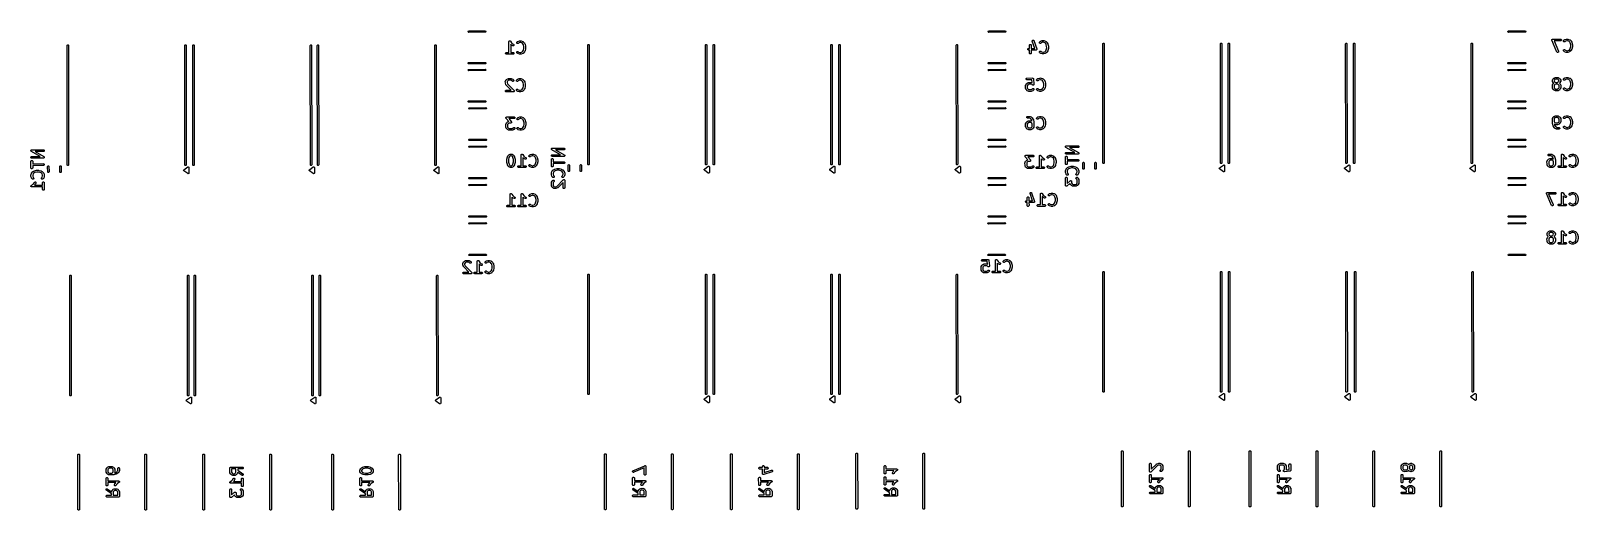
# Model space of a CAD drawing. Extents: x 208 to 341, y -149 to -108.
import ezdxf

# ---------------------------------------------------------------- set-up
doc = ezdxf.new("R2010")
doc.units = 0
doc.layers.add('BLACK', color=7, linetype='CONTINUOUS')

msp = doc.modelspace()

# ---------------------------------------------------------------- linework, layer by layer
at = {"layer": 'BLACK', "linetype": 'CONTINUOUS'}
for p, q in [((245.708315, -107.636846), (245.740787, -107.604374)), ((245.708315, -107.682768), (245.708315, -107.636846)), ((245.740787, -107.71524), (245.708315, -107.682768)), ((245.740787, -107.604374), (247.186252, -107.599807)), ((245.763748, -107.719807), (245.740787, -107.71524)), ((247.209213, -107.71524), (245.763748, -107.719807)), ((247.186252, -107.599807), (247.209213, -107.604374)), ((247.209213, -107.604374), (247.241685, -107.636846)), ((247.241685, -107.682768), (247.209213, -107.71524)), ((247.241685, -107.636846), (247.241685, -107.682768)), ((290.465647, -107.636846), (290.498119, -107.604374)), ((290.465647, -107.682768), (290.465647, -107.636846)), ((290.498119, -107.71524), (290.465647, -107.682768)), ((290.498119, -107.604374), (291.943584, -107.599807)), ((290.52108, -107.719807), (290.498119, -107.71524)), ((291.966545, -107.71524), (290.52108, -107.719807)), ((291.943584, -107.599807), (291.966545, -107.604374)), ((291.966545, -107.604374), (291.999017, -107.636846)), ((291.999017, -107.682768), (291.966545, -107.71524)), ((291.999017, -107.636846), (291.999017, -107.682768)), ((335.214332, -107.636846), (335.246804, -107.604374)), ((335.214332, -107.682768), (335.214332, -107.636846)), ((335.246804, -107.71524), (335.214332, -107.682768)), ((335.246804, -107.604374), (336.692269, -107.599807)), ((335.269765, -107.719807), (335.246804, -107.71524)), ((336.71523, -107.71524), (335.269765, -107.719807)), ((336.692269, -107.599807), (336.71523, -107.604374)), ((336.71523, -107.604374), (336.747702, -107.636846)), ((336.747702, -107.682768), (336.71523, -107.71524)), ((336.747702, -107.636846), (336.747702, -107.682768)), ((211.205, -108.86), (211.209567, -108.837039)), ((211.209567, -119.152961), (211.205, -108.86)), ((211.209567, -108.837039), (211.242039, -108.804567)), ((211.242039, -108.804567), (211.287961, -108.804567)), ((211.287961, -108.804567), (211.320433, -108.837039)), ((211.320433, -108.837039), (211.325, -119.13)), ((221.325, -108.86), (221.329567, -108.837039)), ((221.329567, -119.152961), (221.325, -108.86)), ((221.329567, -108.837039), (221.362039, -108.804567)), ((221.362039, -108.804567), (221.407961, -108.804567)), ((221.407961, -108.804567), (221.440433, -108.837039)), ((221.440433, -108.837039), (221.445, -119.13)), ((222.005, -108.86), (222.009567, -108.837039)), ((222.009567, -119.152961), (222.005, -108.86)), ((222.009567, -108.837039), (222.042039, -108.804567)), ((222.042039, -108.804567), (222.087961, -108.804567)), ((222.087961, -108.804567), (222.120433, -108.837039)), ((222.120433, -108.837039), (222.125, -119.13)), ((232.125, -108.86), (232.129567, -108.837039)), ((232.129567, -119.152961), (232.125, -108.86)), ((232.129567, -108.837039), (232.162039, -108.804567)), ((232.162039, -108.804567), (232.207961, -108.804567)), ((232.207961, -108.804567), (232.240433, -108.837039)), ((232.240433, -108.837039), (232.245, -119.13)), ((232.73, -108.86), (232.734567, -108.837039)), ((232.734567, -119.152961), (232.73, -108.86)), ((232.734567, -108.837039), (232.767039, -108.804567)), ((232.767039, -108.804567), (232.812961, -108.804567)), ((232.812961, -108.804567), (232.845433, -108.837039)), ((232.845433, -108.837039), (232.85, -119.13)), ((242.85, -108.86), (242.854567, -108.837039)), ((242.854567, -119.152961), (242.85, -108.86)), ((242.854567, -108.837039), (242.887039, -108.804567)), ((242.887039, -108.804567), (242.932961, -108.804567)), ((242.932961, -108.804567), (242.965433, -108.837039)), ((242.965433, -108.837039), (242.97, -119.13)), ((249.224999, -108.524547), (249.225014, -108.52447)), ((249.225004, -108.524573), (249.224999, -108.524547)), ((249.224999, -108.524626), (249.225004, -108.524573)), ((249.226313, -109.450509), (249.224999, -108.524626)), ((249.225014, -108.52447), (249.22644, -108.509994)), ((249.22644, -108.509994), (249.229281, -108.503133)), ((249.229281, -108.503133), (249.230738, -108.495853)), ((249.230738, -108.495853), (249.234826, -108.489747)), ((249.234826, -108.489747), (249.237639, -108.482958)), ((249.237639, -108.482958), (249.242889, -108.477707)), ((249.242889, -108.477707), (249.247021, -108.471538)), ((249.247021, -108.471538), (249.253135, -108.467461)), ((249.253135, -108.467461), (249.258331, -108.462266)), ((249.258331, -108.462266), (249.265191, -108.459424)), ((249.265191, -108.459424), (249.27137, -108.455305)), ((249.27137, -108.455305), (249.278578, -108.453879)), ((249.278578, -108.453879), (249.285367, -108.451067)), ((249.285367, -108.451067), (249.292794, -108.451067)), ((249.292794, -108.451067), (249.300078, -108.449626)), ((249.300078, -108.449626), (249.307283, -108.451067)), ((249.307283, -108.451067), (249.314631, -108.451067)), ((249.314631, -108.451067), (249.321491, -108.453908)), ((249.321491, -108.453908), (249.328772, -108.455365)), ((249.328772, -108.455365), (249.334877, -108.459453)), ((249.334877, -108.459453), (249.341667, -108.462266)), ((249.341667, -108.462266), (249.346917, -108.467516)), ((249.346917, -108.467516), (249.353087, -108.471648)), ((249.353087, -108.471648), (249.357376, -108.477975)), ((249.357376, -108.477975), (249.362359, -108.482958)), ((249.362359, -108.482958), (249.36488, -108.489045)), ((249.36488, -108.489045), (249.456794, -108.624632)), ((249.437971, -108.814453), (249.373901, -108.751607)), ((249.373901, -108.751607), (249.374893, -109.450144)), ((249.444491, -108.821971), (249.437971, -108.814453)), ((249.447684, -108.823981), (249.444491, -108.821971)), ((249.448807, -108.825082), (249.447684, -108.823981)), ((249.450639, -108.82584), (249.448807, -108.825082)), ((249.456934, -108.829803), (249.450639, -108.82584)), ((249.456794, -108.624632), (249.537085, -108.703388)), ((249.565903, -108.882677), (249.456934, -108.829803)), ((249.537085, -108.703388), (249.619254, -108.743258)), ((249.595093, -108.884751), (249.565903, -108.882677)), ((249.622855, -108.875497), (249.595093, -108.884751)), ((249.619254, -108.743258), (249.631697, -108.75109)), ((249.644962, -108.856324), (249.622855, -108.875497)), ((249.631697, -108.75109), (249.65087, -108.773198)), ((249.65805, -108.830149), (249.644962, -108.856324)), ((249.65087, -108.773198), (249.660124, -108.800959)), ((249.660124, -108.800959), (249.65805, -108.830149)), ((249.893107, -108.605233), (249.904306, -108.578196)), ((249.893107, -108.634495), (249.893107, -108.605233)), ((249.904306, -108.661532), (249.893107, -108.634495)), ((249.904306, -108.578196), (249.961252, -108.519212)), ((249.924998, -108.682224), (249.904306, -108.661532)), ((249.952035, -108.693423), (249.924998, -108.682224)), ((249.981297, -108.693423), (249.952035, -108.693423)), ((249.961252, -108.519212), (249.972617, -108.509885)), ((249.972617, -108.509885), (249.975105, -108.508854)), ((249.975105, -108.508854), (249.977142, -108.507088)), ((249.977142, -108.507088), (249.990105, -108.50264)), ((250.008334, -108.682224), (249.981297, -108.693423)), ((249.990105, -108.50264), (249.999653, -108.498686)), ((249.999653, -108.498686), (250.001634, -108.498686)), ((250.001634, -108.498686), (250.133424, -108.453475)), ((250.019699, -108.672897), (250.008334, -108.682224)), ((250.053221, -108.638174), (250.019699, -108.672897)), ((250.165927, -108.59951), (250.053221, -108.638174)), ((250.133424, -108.453475), (250.140679, -108.451825)), ((250.140679, -108.451825), (250.14251, -108.451067)), ((250.14251, -108.451067), (250.144106, -108.451046)), ((250.144106, -108.451046), (250.147761, -108.450215)), ((250.147761, -108.450215), (250.157061, -108.450876)), ((250.157061, -108.450876), (250.25238, -108.449626)), ((250.237306, -108.598574), (250.165927, -108.59951)), ((250.353233, -108.636097), (250.237306, -108.598574)), ((250.25238, -108.449626), (250.259785, -108.450355)), ((250.259785, -108.450355), (250.26176, -108.450215)), ((250.26176, -108.450215), (250.263246, -108.450696)), ((250.263246, -108.450696), (250.267012, -108.451067)), ((250.267012, -108.451067), (250.276375, -108.454945)), ((250.276375, -108.454945), (250.418954, -108.501094)), ((250.427442, -108.708887), (250.353233, -108.636097)), ((250.418954, -108.501094), (250.432379, -108.507088)), ((250.466133, -108.784022), (250.427442, -108.708887)), ((250.432379, -108.507088), (250.434414, -108.508853)), ((250.434414, -108.508853), (250.436905, -108.509885)), ((250.436905, -108.509885), (250.446843, -108.519633)), ((250.446843, -108.519633), (250.454486, -108.526262)), ((250.454486, -108.526262), (250.455337, -108.527965)), ((250.455337, -108.527965), (250.543508, -108.61445)), ((250.510751, -108.957452), (250.466133, -108.784022)), ((250.469867, -109.255347), (250.511893, -109.082224)), ((250.511893, -109.082224), (250.510751, -108.957452)), ((250.543508, -108.61445), (250.548228, -108.6202)), ((250.548228, -108.6202), (250.549725, -108.621499)), ((250.549725, -108.621499), (250.550451, -108.622909)), ((250.550451, -108.622909), (250.552836, -108.625815)), ((250.552836, -108.625815), (250.556487, -108.63463)), ((250.556487, -108.63463), (250.605176, -108.72918)), ((250.605176, -108.72918), (250.605585, -108.730249)), ((250.605585, -108.730249), (250.605908, -108.730685)), ((250.605908, -108.730685), (250.606227, -108.731928)), ((250.606227, -108.731928), (250.610431, -108.742911)), ((250.610431, -108.742911), (250.610956, -108.750308)), ((250.656095, -109.118354), (250.610855, -109.30472)), ((250.610956, -108.750308), (250.658474, -108.935007)), ((250.659272, -109.110686), (250.656095, -109.118354)), ((250.658474, -108.935007), (250.658849, -108.937543)), ((250.658849, -108.937543), (250.659272, -108.938565)), ((250.659272, -108.938565), (250.659289, -108.940526)), ((250.660169, -109.101571), (250.659272, -109.110686)), ((250.659289, -108.940526), (250.660624, -108.949551)), ((250.660624, -108.949551), (250.659445, -108.957474)), ((250.659445, -108.957474), (250.660713, -109.096054)), ((250.660624, -109.0997), (250.660169, -109.101571)), ((250.660713, -109.096054), (250.660461, -109.098607)), ((250.660461, -109.098607), (250.660624, -109.0997)), ((256.012332, -108.81), (256.016899, -108.787039)), ((256.016899, -119.102961), (256.012332, -108.81)), ((256.016899, -108.787039), (256.049371, -108.754567)), ((256.049371, -108.754567), (256.095293, -108.754567)), ((256.095293, -108.754567), (256.127765, -108.787039)), ((256.127765, -108.787039), (256.132332, -119.08)), ((266.132332, -108.81), (266.136899, -108.787039)), ((266.136899, -119.102961), (266.132332, -108.81)), ((266.136899, -108.787039), (266.169371, -108.754567)), ((266.169371, -108.754567), (266.215293, -108.754567)), ((266.215293, -108.754567), (266.247765, -108.787039)), ((266.247765, -108.787039), (266.252332, -119.08)), ((266.812332, -108.81), (266.816899, -108.787039)), ((266.816899, -119.102961), (266.812332, -108.81)), ((266.816899, -108.787039), (266.849371, -108.754567)), ((266.849371, -108.754567), (266.895293, -108.754567)), ((266.895293, -108.754567), (266.927765, -108.787039)), ((266.927765, -108.787039), (266.932332, -119.08)), ((276.932332, -108.81), (276.936899, -108.787039)), ((276.936899, -119.102961), (276.932332, -108.81)), ((276.936899, -108.787039), (276.969371, -108.754567)), ((276.969371, -108.754567), (277.015293, -108.754567)), ((277.015293, -108.754567), (277.047765, -108.787039)), ((277.047765, -108.787039), (277.052332, -119.08)), ((277.612332, -108.81), (277.616899, -108.787039)), ((277.616899, -119.102961), (277.612332, -108.81)), ((277.616899, -108.787039), (277.649371, -108.754567)), ((277.649371, -108.754567), (277.695293, -108.754567)), ((277.695293, -108.754567), (277.727765, -108.787039)), ((277.727765, -108.787039), (277.732332, -119.08)), ((287.732332, -108.81), (287.736899, -108.787039)), ((287.736899, -119.102961), (287.732332, -108.81)), ((287.736899, -108.787039), (287.769371, -108.754567)), ((287.769371, -108.754567), (287.815293, -108.754567)), ((287.815293, -108.754567), (287.847765, -108.787039)), ((287.847765, -108.787039), (287.852332, -119.08)), ((293.893107, -109.156853), (293.904306, -109.129817)), ((293.893107, -109.186117), (293.893107, -109.156853)), ((293.904306, -109.213153), (293.893107, -109.186117)), ((293.904306, -109.129817), (293.924998, -109.109125)), ((293.924998, -109.109125), (293.952034, -109.097926)), ((293.952034, -109.097926), (294.035072, -109.097737)), ((294.034523, -108.838152), (294.035964, -108.82352)), ((294.035072, -109.097737), (294.034523, -108.838152)), ((294.035964, -108.82352), (294.047163, -108.796484)), ((294.047163, -108.796484), (294.067855, -108.775792)), ((294.067855, -108.775792), (294.094891, -108.764593)), ((294.094891, -108.764593), (294.124155, -108.764593)), ((294.124155, -108.764593), (294.151191, -108.775792)), ((294.151191, -108.775792), (294.171883, -108.796484)), ((294.171883, -108.796484), (294.183082, -108.82352)), ((294.183082, -108.82352), (294.183661, -109.097399)), ((294.183661, -109.097399), (294.483019, -109.096718)), ((294.273207, -108.46658), (294.275282, -108.43739)), ((294.276467, -108.480917), (294.273207, -108.46658)), ((294.275282, -108.43739), (294.288368, -108.411217)), ((294.483019, -109.096718), (294.276467, -108.480917)), ((294.288368, -108.411217), (294.310475, -108.392043)), ((294.310475, -108.392043), (294.338238, -108.382789)), ((294.338238, -108.382789), (294.367428, -108.384864)), ((294.367428, -108.384864), (294.393601, -108.39795)), ((294.393601, -108.39795), (294.412775, -108.420057)), ((294.412775, -108.420057), (294.656864, -109.147767)), ((294.658049, -109.191294), (294.652675, -109.202041)), ((294.656864, -109.147767), (294.658513, -109.155022)), ((294.658239, -109.188608), (294.658049, -109.191294)), ((294.659272, -109.186117), (294.658239, -109.188608)), ((294.658513, -109.155022), (294.659272, -109.156853)), ((294.659272, -109.156853), (294.659272, -109.158357)), ((294.659272, -109.158357), (294.660124, -109.162104)), ((294.660124, -109.162104), (294.659272, -109.174089)), ((294.659272, -109.174089), (294.659272, -109.186117)), ((294.893107, -108.585426), (294.904306, -108.558389)), ((294.893107, -108.614688), (294.893107, -108.585426)), ((294.904306, -108.641725), (294.893107, -108.614688)), ((294.904306, -108.558389), (294.961252, -108.499405)), ((294.924998, -108.662417), (294.904306, -108.641725)), ((294.952035, -108.673616), (294.924998, -108.662417)), ((294.981297, -108.673616), (294.952035, -108.673616)), ((294.961252, -108.499405), (294.972617, -108.490078)), ((294.972617, -108.490078), (294.975105, -108.489047)), ((294.975105, -108.489047), (294.977142, -108.487281)), ((294.977142, -108.487281), (294.990105, -108.482833)), ((295.008334, -108.662417), (294.981297, -108.673616)), ((294.990105, -108.482833), (294.999653, -108.478879)), ((294.999653, -108.478879), (295.001634, -108.478879)), ((295.001634, -108.478879), (295.133424, -108.433668)), ((295.019699, -108.65309), (295.008334, -108.662417)), ((295.053221, -108.618367), (295.019699, -108.65309)), ((295.165927, -108.579703), (295.053221, -108.618367)), ((295.133424, -108.433668), (295.140679, -108.432018)), ((295.140679, -108.432018), (295.14251, -108.43126)), ((295.14251, -108.43126), (295.144106, -108.431239)), ((295.144106, -108.431239), (295.147761, -108.430408)), ((295.147761, -108.430408), (295.157061, -108.431069)), ((295.157061, -108.431069), (295.25238, -108.429819)), ((295.237306, -108.578767), (295.165927, -108.579703)), ((295.353233, -108.61629), (295.237306, -108.578767)), ((295.25238, -108.429819), (295.259785, -108.430548)), ((295.259785, -108.430548), (295.26176, -108.430408)), ((295.26176, -108.430408), (295.263246, -108.430889)), ((295.263246, -108.430889), (295.267012, -108.43126)), ((295.267012, -108.43126), (295.276375, -108.435138)), ((295.276375, -108.435138), (295.418954, -108.481287)), ((295.427442, -108.68908), (295.353233, -108.61629)), ((295.418954, -108.481287), (295.432379, -108.487281)), ((295.466133, -108.764215), (295.427442, -108.68908)), ((295.432379, -108.487281), (295.434414, -108.489046)), ((295.434414, -108.489046), (295.436905, -108.490078)), ((295.436905, -108.490078), (295.446843, -108.499826)), ((295.446843, -108.499826), (295.454486, -108.506455)), ((295.454486, -108.506455), (295.455337, -108.508158)), ((295.455337, -108.508158), (295.543508, -108.594643)), ((295.510751, -108.937645), (295.466133, -108.764215)), ((295.469867, -109.23554), (295.511893, -109.062417)), ((295.511893, -109.062417), (295.510751, -108.937645)), ((295.543508, -108.594643), (295.548228, -108.600393)), ((295.548228, -108.600393), (295.549725, -108.601692)), ((295.549725, -108.601692), (295.550451, -108.603102)), ((295.550451, -108.603102), (295.552836, -108.606008)), ((295.552836, -108.606008), (295.556487, -108.614823)), ((295.556487, -108.614823), (295.605176, -108.709373)), ((295.605176, -108.709373), (295.605585, -108.710442)), ((295.605585, -108.710442), (295.605908, -108.710878)), ((295.605908, -108.710878), (295.606227, -108.712121)), ((295.606227, -108.712121), (295.610431, -108.723104)), ((295.610431, -108.723104), (295.610956, -108.730501)), ((295.656095, -109.098547), (295.610855, -109.284913)), ((295.610956, -108.730501), (295.658474, -108.9152)), ((295.659272, -109.090879), (295.656095, -109.098547)), ((295.658474, -108.9152), (295.658849, -108.917736)), ((295.658849, -108.917736), (295.659272, -108.918758)), ((295.659272, -108.918758), (295.659289, -108.920719)), ((295.660169, -109.081764), (295.659272, -109.090879)), ((295.659289, -108.920719), (295.660624, -108.929744)), ((295.660624, -108.929744), (295.659445, -108.937667)), ((295.659445, -108.937667), (295.660713, -109.076247)), ((295.660624, -109.079893), (295.660169, -109.081764)), ((295.660713, -109.076247), (295.660461, -109.0788)), ((295.660461, -109.0788), (295.660624, -109.079893)), ((300.352332, -108.698057), (300.356899, -108.675096)), ((300.356899, -118.991018), (300.352332, -108.698057)), ((300.356899, -108.675096), (300.389371, -108.642624)), ((300.389371, -108.642624), (300.435293, -108.642624)), ((300.435293, -108.642624), (300.467765, -108.675096)), ((300.467765, -108.675096), (300.472332, -118.968057)), ((310.472332, -108.698057), (310.476899, -108.675096)), ((310.476899, -118.991018), (310.472332, -108.698057)), ((310.476899, -108.675096), (310.509371, -108.642624)), ((310.509371, -108.642624), (310.555293, -108.642624)), ((310.555293, -108.642624), (310.587765, -108.675096)), ((310.587765, -108.675096), (310.592332, -118.968057)), ((311.127332, -108.698057), (311.131899, -108.675096)), ((311.131899, -118.991018), (311.127332, -108.698057)), ((311.131899, -108.675096), (311.164371, -108.642624)), ((311.164371, -108.642624), (311.210293, -108.642624)), ((311.210293, -108.642624), (311.242765, -108.675096)), ((311.242765, -108.675096), (311.247332, -118.968057)), ((321.247332, -108.698057), (321.251899, -108.675096)), ((321.251899, -118.991018), (321.247332, -108.698057)), ((321.251899, -108.675096), (321.284371, -108.642624)), ((321.284371, -108.642624), (321.330293, -108.642624)), ((321.330293, -108.642624), (321.362765, -108.675096)), ((321.362765, -108.675096), (321.367332, -118.968057)), ((321.927332, -108.698057), (321.931899, -108.675096)), ((321.931899, -118.991018), (321.927332, -108.698057)), ((321.931899, -108.675096), (321.964371, -108.642624)), ((321.964371, -108.642624), (322.010293, -108.642624)), ((322.010293, -108.642624), (322.042765, -108.675096)), ((322.042765, -108.675096), (322.047332, -118.968057)), ((332.047332, -108.698057), (332.051899, -108.675096)), ((332.051899, -118.991018), (332.047332, -108.698057)), ((332.051899, -108.675096), (332.084371, -108.642624)), ((332.084371, -108.642624), (332.130293, -108.642624)), ((332.130293, -108.642624), (332.162765, -108.675096)), ((332.162765, -108.675096), (332.167332, -118.968057)), ((338.998951, -108.360892), (338.999124, -108.360459)), ((338.999124, -108.375071), (338.998951, -108.360892)), ((338.999124, -108.359994), (339.004545, -108.346904)), ((338.999124, -108.360459), (338.999124, -108.359994)), ((338.999124, -108.389258), (338.999124, -108.375071)), ((338.999302, -108.389688), (338.999124, -108.389258)), ((338.999308, -108.390153), (338.999302, -108.389688)), ((339.003747, -108.40417), (338.999308, -108.390153)), ((339.439406, -109.417051), (339.003747, -108.40417)), ((339.004545, -108.346904), (339.009819, -108.333722)), ((339.009819, -108.333722), (339.010144, -108.333388)), ((339.010144, -108.333388), (339.010323, -108.332958)), ((339.010323, -108.332958), (339.020342, -108.322938)), ((339.020342, -108.322938), (339.030258, -108.312778)), ((339.030258, -108.312778), (339.030686, -108.312594)), ((339.030686, -108.312594), (339.031015, -108.312266)), ((339.031015, -108.312266), (339.044115, -108.306839)), ((339.044115, -108.306839), (339.057156, -108.301251)), ((339.057156, -108.301251), (339.05762, -108.301245)), ((339.05762, -108.301245), (339.058051, -108.301067)), ((339.058051, -108.301067), (339.075212, -108.30103)), ((339.075212, -108.30103), (339.086417, -108.300894)), ((339.086417, -108.300894), (339.086698, -108.301006)), ((339.086698, -108.301006), (339.739349, -108.299626)), ((339.753981, -108.448185), (339.184935, -108.449388)), ((339.184935, -108.449388), (339.57019, -109.345082)), ((339.739349, -108.299626), (339.753981, -108.301067)), ((339.753981, -108.301067), (339.781017, -108.312266)), ((339.781017, -108.436986), (339.753981, -108.448185)), ((339.781017, -108.312266), (339.801709, -108.332958)), ((339.801709, -108.416294), (339.781017, -108.436986)), ((339.801709, -108.332958), (339.812908, -108.359994)), ((339.812908, -108.389258), (339.801709, -108.416294)), ((339.812908, -108.359994), (339.812908, -108.389258)), ((339.999124, -108.455233), (340.010323, -108.428196)), ((339.999124, -108.484495), (339.999124, -108.455233)), ((340.010323, -108.511532), (339.999124, -108.484495)), ((340.010323, -108.428196), (340.067269, -108.369212)), ((340.031015, -108.532224), (340.010323, -108.511532)), ((340.058052, -108.543423), (340.031015, -108.532224)), ((340.087314, -108.543423), (340.058052, -108.543423)), ((340.067269, -108.369212), (340.078634, -108.359885)), ((340.078634, -108.359885), (340.081122, -108.358854)), ((340.081122, -108.358854), (340.083159, -108.357088)), ((340.083159, -108.357088), (340.096122, -108.35264)), ((340.114351, -108.532224), (340.087314, -108.543423)), ((340.096122, -108.35264), (340.10567, -108.348686)), ((340.10567, -108.348686), (340.107651, -108.348686)), ((340.107651, -108.348686), (340.239441, -108.303475)), ((340.125716, -108.522897), (340.114351, -108.532224)), ((340.159238, -108.488174), (340.125716, -108.522897)), ((340.271944, -108.44951), (340.159238, -108.488174)), ((340.239441, -108.303475), (340.246696, -108.301825)), ((340.246696, -108.301825), (340.248527, -108.301067)), ((340.248527, -108.301067), (340.250123, -108.301046)), ((340.250123, -108.301046), (340.253778, -108.300215)), ((340.253778, -108.300215), (340.263078, -108.300876)), ((340.263078, -108.300876), (340.358397, -108.299626)), ((340.343323, -108.448574), (340.271944, -108.44951)), ((340.45925, -108.486097), (340.343323, -108.448574)), ((340.358397, -108.299626), (340.365802, -108.300355)), ((340.365802, -108.300355), (340.367777, -108.300215)), ((340.367777, -108.300215), (340.369263, -108.300696)), ((340.369263, -108.300696), (340.373029, -108.301067)), ((340.373029, -108.301067), (340.382392, -108.304945)), ((340.382392, -108.304945), (340.524971, -108.351094)), ((340.533459, -108.558887), (340.45925, -108.486097)), ((340.462882, -109.260883), (340.537159, -109.185157)), ((340.524971, -108.351094), (340.538396, -108.357088)), ((340.57215, -108.634022), (340.533459, -108.558887)), ((340.537159, -109.185157), (340.575884, -109.105347)), ((340.538396, -108.357088), (340.540431, -108.358853)), ((340.540431, -108.358853), (340.542922, -108.359885)), ((340.542922, -108.359885), (340.55286, -108.369633)), ((340.55286, -108.369633), (340.560503, -108.376262)), ((340.560503, -108.376262), (340.561354, -108.377965)), ((340.561354, -108.377965), (340.649525, -108.46445)), ((340.616768, -108.807452), (340.57215, -108.634022)), ((340.575884, -109.105347), (340.61791, -108.932224)), ((340.61791, -108.932224), (340.616768, -108.807452)), ((340.649525, -108.46445), (340.654245, -108.4702)), ((340.654245, -108.4702), (340.655742, -108.471499)), ((340.655742, -108.471499), (340.656468, -108.472909)), ((340.656468, -108.472909), (340.658853, -108.475815)), ((340.658853, -108.475815), (340.662504, -108.48463)), ((340.662504, -108.48463), (340.711193, -108.57918)), ((340.707842, -109.174076), (340.663574, -109.265309)), ((340.711925, -109.168566), (340.707842, -109.174076)), ((340.711193, -108.57918), (340.711602, -108.580249)), ((340.711602, -108.580249), (340.711925, -108.580685)), ((340.711925, -108.580685), (340.712244, -108.581928)), ((340.71586, -109.15755), (340.711925, -109.168566)), ((340.712244, -108.581928), (340.716448, -108.592911)), ((340.716448, -109.15634), (340.71586, -109.15755)), ((340.716448, -108.592911), (340.716973, -108.600308)), ((340.716486, -109.155799), (340.716448, -109.15634)), ((340.716872, -109.15472), (340.716486, -109.155799)), ((340.762112, -108.968354), (340.716872, -109.15472)), ((340.716973, -108.600308), (340.764491, -108.785007)), ((340.765289, -108.960686), (340.762112, -108.968354)), ((340.764491, -108.785007), (340.764866, -108.787543)), ((340.764866, -108.787543), (340.765289, -108.788565)), ((340.765289, -108.788565), (340.765306, -108.790526)), ((340.766186, -108.951571), (340.765289, -108.960686)), ((340.765306, -108.790526), (340.766641, -108.799551)), ((340.766641, -108.799551), (340.765462, -108.807474)), ((340.765462, -108.807474), (340.76673, -108.946054)), ((340.766641, -108.9497), (340.766186, -108.951571)), ((340.76673, -108.946054), (340.766478, -108.948607)), ((340.766478, -108.948607), (340.766641, -108.9497)), ((245.708315, -110.356846), (245.740787, -110.324374)), ((245.708315, -110.402768), (245.708315, -110.356846)), ((245.740787, -110.43524), (245.708315, -110.402768)), ((245.740787, -110.324374), (247.186252, -110.319807)), ((245.763748, -110.439807), (245.740787, -110.43524)), ((247.209213, -110.43524), (245.763748, -110.439807)), ((247.186252, -110.319807), (247.209213, -110.324374)), ((247.209213, -110.324374), (247.241685, -110.356846)), ((247.241685, -110.402768), (247.209213, -110.43524)), ((247.241685, -110.356846), (247.241685, -110.402768)), ((248.940726, -109.509994), (248.951925, -109.482958)), ((248.940726, -109.539258), (248.940726, -109.509994)), ((248.951925, -109.566294), (248.940726, -109.539258)), ((248.951925, -109.482958), (248.972617, -109.462266)), ((248.972617, -109.586986), (248.951925, -109.566294)), ((248.972617, -109.462266), (248.999653, -109.451067)), ((248.999653, -109.598185), (248.972617, -109.586986)), ((248.999653, -109.451067), (249.226313, -109.450509)), ((249.014285, -109.599626), (248.999653, -109.598185)), ((249.600345, -109.598185), (249.014285, -109.599626)), ((249.374893, -109.450144), (249.585713, -109.449626)), ((249.585713, -109.449626), (249.600345, -109.451067)), ((249.600345, -109.451067), (249.627381, -109.462266)), ((249.627381, -109.586986), (249.600345, -109.598185)), ((249.627381, -109.462266), (249.648073, -109.482958)), ((249.648073, -109.566294), (249.627381, -109.586986)), ((249.648073, -109.482958), (249.659272, -109.509994)), ((249.659272, -109.539258), (249.648073, -109.566294)), ((249.659272, -109.509994), (249.659272, -109.539258)), ((249.893107, -109.414755), (249.904306, -109.387719)), ((249.893107, -109.444018), (249.893107, -109.414755)), ((249.904305, -109.471054), (249.893107, -109.444018)), ((249.913632, -109.482419), (249.904305, -109.471054)), ((249.904306, -109.387719), (249.924999, -109.367026)), ((249.954457, -109.521834), (249.913632, -109.482419)), ((249.924999, -109.367026), (249.952035, -109.355828)), ((249.952035, -109.355828), (249.981298, -109.355828)), ((249.955035, -109.52299), (249.954457, -109.521834)), ((249.961126, -109.528273), (249.955035, -109.52299)), ((249.972617, -109.539367), (249.961126, -109.528273)), ((249.975105, -109.540397), (249.972617, -109.539367)), ((249.977142, -109.542164), (249.975105, -109.540397)), ((249.990568, -109.548158), (249.977142, -109.542164)), ((249.981298, -109.355828), (250.008334, -109.367027)), ((250.133149, -109.594307), (249.990568, -109.548158)), ((250.008334, -109.367027), (250.056023, -109.413069)), ((250.056023, -109.413069), (250.172215, -109.450677)), ((250.14251, -109.598185), (250.133149, -109.594307)), ((250.146273, -109.598555), (250.14251, -109.598185)), ((250.147761, -109.599037), (250.146273, -109.598555)), ((250.149735, -109.598896), (250.147761, -109.599037)), ((250.157142, -109.599626), (250.149735, -109.598896)), ((250.252459, -109.598375), (250.157142, -109.599626)), ((250.172215, -109.450677), (250.243593, -109.449741)), ((250.243593, -109.449741), (250.356865, -109.410883)), ((250.26176, -109.599037), (250.252459, -109.598375)), ((250.265414, -109.598205), (250.26176, -109.599037)), ((250.267012, -109.598185), (250.265414, -109.598205)), ((250.268843, -109.597426), (250.267012, -109.598185)), ((250.276097, -109.595777), (250.268843, -109.597426)), ((250.407887, -109.550566), (250.276097, -109.595777)), ((250.356865, -109.410883), (250.431142, -109.335157)), ((250.409869, -109.550566), (250.407887, -109.550566)), ((250.419421, -109.546609), (250.409869, -109.550566)), ((250.432379, -109.542164), (250.419421, -109.546609)), ((250.431142, -109.335157), (250.469867, -109.255347)), ((250.434414, -109.540398), (250.432379, -109.542164)), ((250.436905, -109.539367), (250.434414, -109.540398)), ((250.44827, -109.53004), (250.436905, -109.539367)), ((250.542202, -109.434275), (250.44827, -109.53004)), ((250.549725, -109.427752), (250.542202, -109.434275)), ((250.551737, -109.424555), (250.549725, -109.427752)), ((250.552836, -109.423435), (250.551737, -109.424555)), ((250.553593, -109.421605), (250.552836, -109.423435)), ((250.557557, -109.415309), (250.553593, -109.421605)), ((250.601825, -109.324076), (250.557557, -109.415309)), ((250.605908, -109.318566), (250.601825, -109.324076)), ((250.609843, -109.30755), (250.605908, -109.318566)), ((250.610431, -109.30634), (250.609843, -109.30755)), ((250.610469, -109.305799), (250.610431, -109.30634)), ((250.610855, -109.30472), (250.610469, -109.305799)), ((290.465647, -110.356846), (290.498119, -110.324374)), ((290.465647, -110.402768), (290.465647, -110.356846)), ((290.498119, -110.43524), (290.465647, -110.402768)), ((290.498119, -110.324374), (291.943584, -110.319807)), ((290.52108, -110.439807), (290.498119, -110.43524)), ((291.966545, -110.43524), (290.52108, -110.439807)), ((291.943584, -110.319807), (291.966545, -110.324374)), ((291.966545, -110.324374), (291.999017, -110.356846)), ((291.999017, -110.402768), (291.966545, -110.43524)), ((291.999017, -110.356846), (291.999017, -110.402768)), ((293.924998, -109.233845), (293.904306, -109.213153)), ((293.952034, -109.245044), (293.924998, -109.233845)), ((293.966666, -109.246485), (293.952034, -109.245044)), ((294.035386, -109.246328), (293.966666, -109.246485)), ((294.035964, -109.519451), (294.035386, -109.246328)), ((294.047163, -109.546487), (294.035964, -109.519451)), ((294.067855, -109.567179), (294.047163, -109.546487)), ((294.094891, -109.578378), (294.067855, -109.567179)), ((294.124155, -109.578378), (294.094891, -109.578378)), ((294.151191, -109.567179), (294.124155, -109.578378)), ((294.171883, -109.546487), (294.151191, -109.567179)), ((294.183082, -109.519451), (294.171883, -109.546487)), ((294.184523, -109.504819), (294.183082, -109.519451)), ((294.583641, -109.245081), (294.183975, -109.24599)), ((294.183975, -109.24599), (294.184523, -109.504819)), ((294.595093, -109.245896), (294.583641, -109.245081)), ((294.59763, -109.24505), (294.595093, -109.245896)), ((294.600345, -109.245044), (294.59763, -109.24505)), ((294.611454, -109.240442), (294.600345, -109.245044)), ((294.622855, -109.236642), (294.611454, -109.240442)), ((294.62489, -109.234876), (294.622855, -109.236642)), ((294.627381, -109.233845), (294.62489, -109.234876)), ((294.635883, -109.225342), (294.627381, -109.233845)), ((294.644963, -109.217468), (294.635883, -109.225342)), ((294.646167, -109.215058), (294.644963, -109.217468)), ((294.648073, -109.213153), (294.646167, -109.215058)), ((294.652675, -109.202041), (294.648073, -109.213153)), ((294.893107, -109.394948), (294.904306, -109.367912)), ((294.893107, -109.424211), (294.893107, -109.394948)), ((294.904305, -109.451247), (294.893107, -109.424211)), ((294.913632, -109.462612), (294.904305, -109.451247)), ((294.904306, -109.367912), (294.924999, -109.347219)), ((294.954457, -109.502027), (294.913632, -109.462612)), ((294.924999, -109.347219), (294.952035, -109.336021)), ((294.952035, -109.336021), (294.981298, -109.336021)), ((294.955035, -109.503183), (294.954457, -109.502027)), ((294.961126, -109.508466), (294.955035, -109.503183)), ((294.972617, -109.51956), (294.961126, -109.508466)), ((294.975105, -109.52059), (294.972617, -109.51956)), ((294.977142, -109.522357), (294.975105, -109.52059)), ((294.990568, -109.528351), (294.977142, -109.522357)), ((294.981298, -109.336021), (295.008334, -109.34722)), ((295.133149, -109.5745), (294.990568, -109.528351)), ((295.008334, -109.34722), (295.056023, -109.393262)), ((295.056023, -109.393262), (295.172215, -109.43087)), ((295.14251, -109.578378), (295.133149, -109.5745)), ((295.146273, -109.578748), (295.14251, -109.578378)), ((295.147761, -109.57923), (295.146273, -109.578748)), ((295.149735, -109.579089), (295.147761, -109.57923)), ((295.157142, -109.579819), (295.149735, -109.579089)), ((295.252459, -109.578568), (295.157142, -109.579819)), ((295.172215, -109.43087), (295.243593, -109.429934)), ((295.243593, -109.429934), (295.356865, -109.391076)), ((295.26176, -109.57923), (295.252459, -109.578568)), ((295.265414, -109.578398), (295.26176, -109.57923)), ((295.267012, -109.578378), (295.265414, -109.578398)), ((295.268843, -109.577619), (295.267012, -109.578378)), ((295.276097, -109.57597), (295.268843, -109.577619)), ((295.407887, -109.530759), (295.276097, -109.57597)), ((295.356865, -109.391076), (295.431142, -109.31535)), ((295.409869, -109.530759), (295.407887, -109.530759)), ((295.419421, -109.526802), (295.409869, -109.530759)), ((295.432379, -109.522357), (295.419421, -109.526802)), ((295.431142, -109.31535), (295.469867, -109.23554)), ((295.434414, -109.520591), (295.432379, -109.522357)), ((295.436905, -109.51956), (295.434414, -109.520591)), ((295.44827, -109.510233), (295.436905, -109.51956)), ((295.542202, -109.414468), (295.44827, -109.510233)), ((295.549725, -109.407945), (295.542202, -109.414468)), ((295.551737, -109.404748), (295.549725, -109.407945)), ((295.552836, -109.403628), (295.551737, -109.404748)), ((295.553593, -109.401798), (295.552836, -109.403628)), ((295.557557, -109.395502), (295.553593, -109.401798)), ((295.601825, -109.304269), (295.557557, -109.395502)), ((295.605908, -109.298759), (295.601825, -109.304269)), ((295.609843, -109.287743), (295.605908, -109.298759)), ((295.610431, -109.286533), (295.609843, -109.287743)), ((295.610469, -109.285992), (295.610431, -109.286533)), ((295.610855, -109.284913), (295.610469, -109.285992)), ((335.214332, -110.356846), (335.246804, -110.324374)), ((335.214332, -110.402768), (335.214332, -110.356846)), ((335.246804, -110.43524), (335.214332, -110.402768)), ((335.246804, -110.324374), (336.692269, -110.319807)), ((335.269765, -110.439807), (335.246804, -110.43524)), ((336.71523, -110.43524), (335.269765, -110.439807)), ((336.692269, -110.319807), (336.71523, -110.324374)), ((336.71523, -110.324374), (336.747702, -110.356846)), ((336.747702, -110.402768), (336.71523, -110.43524)), ((336.747702, -110.356846), (336.747702, -110.402768)), ((339.46035, -109.437489), (339.439406, -109.417051)), ((339.48752, -109.448357), (339.46035, -109.437489)), ((339.516781, -109.448001), (339.48752, -109.448357)), ((339.543679, -109.436473), (339.516781, -109.448001)), ((339.564118, -109.41553), (339.543679, -109.436473)), ((339.574986, -109.38836), (339.564118, -109.41553)), ((339.57019, -109.345082), (339.574629, -109.359098)), ((339.574629, -109.359098), (339.574986, -109.38836)), ((339.999124, -109.264755), (340.010323, -109.237719)), ((339.999124, -109.294018), (339.999124, -109.264755)), ((340.010322, -109.321054), (339.999124, -109.294018)), ((340.019649, -109.332419), (340.010322, -109.321054)), ((340.010323, -109.237719), (340.031016, -109.217026)), ((340.060474, -109.371834), (340.019649, -109.332419)), ((340.031016, -109.217026), (340.058052, -109.205828)), ((340.058052, -109.205828), (340.087315, -109.205828)), ((340.061052, -109.37299), (340.060474, -109.371834)), ((340.067143, -109.378273), (340.061052, -109.37299)), ((340.078634, -109.389367), (340.067143, -109.378273)), ((340.081122, -109.390397), (340.078634, -109.389367)), ((340.083159, -109.392164), (340.081122, -109.390397)), ((340.096585, -109.398158), (340.083159, -109.392164)), ((340.087315, -109.205828), (340.114351, -109.217027)), ((340.239166, -109.444307), (340.096585, -109.398158)), ((340.114351, -109.217027), (340.16204, -109.263069)), ((340.16204, -109.263069), (340.278232, -109.300677)), ((340.248527, -109.448185), (340.239166, -109.444307)), ((340.25229, -109.448555), (340.248527, -109.448185)), ((340.253778, -109.449037), (340.25229, -109.448555)), ((340.255752, -109.448896), (340.253778, -109.449037)), ((340.263159, -109.449626), (340.255752, -109.448896)), ((340.358476, -109.448375), (340.263159, -109.449626)), ((340.278232, -109.300677), (340.34961, -109.299741)), ((340.34961, -109.299741), (340.462882, -109.260883)), ((340.367777, -109.449037), (340.358476, -109.448375)), ((340.371431, -109.448205), (340.367777, -109.449037)), ((340.373029, -109.448185), (340.371431, -109.448205)), ((340.37486, -109.447426), (340.373029, -109.448185)), ((340.382114, -109.445777), (340.37486, -109.447426)), ((340.513904, -109.400566), (340.382114, -109.445777)), ((340.515886, -109.400566), (340.513904, -109.400566)), ((340.525438, -109.396609), (340.515886, -109.400566)), ((340.538396, -109.392164), (340.525438, -109.396609)), ((340.540431, -109.390398), (340.538396, -109.392164)), ((340.542922, -109.389367), (340.540431, -109.390398)), ((340.554287, -109.38004), (340.542922, -109.389367)), ((340.648219, -109.284275), (340.554287, -109.38004)), ((340.655742, -109.277752), (340.648219, -109.284275)), ((340.657754, -109.274555), (340.655742, -109.277752)), ((340.658853, -109.273435), (340.657754, -109.274555)), ((340.65961, -109.271605), (340.658853, -109.273435)), ((340.663574, -109.265309), (340.65961, -109.271605)), ((245.708315, -110.936846), (245.740787, -110.904374)), ((245.708315, -110.982768), (245.708315, -110.936846)), ((245.740787, -111.01524), (245.708315, -110.982768)), ((245.740787, -110.904374), (247.186252, -110.899807)), ((245.763748, -111.019807), (245.740787, -111.01524)), ((247.209213, -111.01524), (245.763748, -111.019807)), ((247.186252, -110.899807), (247.209213, -110.904374)), ((247.209213, -110.904374), (247.241685, -110.936846)), ((247.241685, -110.982768), (247.209213, -111.01524)), ((247.241685, -110.936846), (247.241685, -110.982768)), ((248.928147, -111.922211), (248.969822, -111.836323)), ((248.969822, -111.836323), (248.973786, -111.830023)), ((248.973786, -111.830023), (248.974544, -111.828196)), ((248.974544, -111.828196), (248.975674, -111.827025)), ((248.975674, -111.827025), (248.977654, -111.82388)), ((248.977654, -111.82388), (248.984148, -111.818247)), ((248.984148, -111.818247), (249.03149, -111.769212)), ((249.03149, -111.769212), (249.037239, -111.764493)), ((249.037239, -111.764493), (249.038539, -111.762995)), ((249.038539, -111.762995), (249.039952, -111.762267)), ((249.039952, -111.762267), (249.042855, -111.759885)), ((249.042855, -111.759885), (249.051665, -111.756235)), ((249.051665, -111.756235), (249.14622, -111.707544)), ((249.195332, -111.849537), (249.126581, -111.88494)), ((249.14622, -111.707544), (249.159951, -111.702289)), ((249.159951, -111.702289), (249.16264, -111.702097)), ((249.16264, -111.702097), (249.165129, -111.701067)), ((249.165129, -111.701067), (249.178198, -111.700992)), ((249.178198, -111.700992), (249.189141, -111.700215)), ((249.189141, -111.700215), (249.19125, -111.700918)), ((249.19125, -111.700918), (249.417856, -111.699626)), ((249.398068, -111.848381), (249.195332, -111.849537)), ((249.46669, -111.881678), (249.398068, -111.848381)), ((249.417856, -111.699626), (249.432488, -111.701067)), ((249.432488, -111.701067), (249.434977, -111.702098)), ((249.434977, -111.702098), (249.437665, -111.702289)), ((249.437665, -111.702289), (249.450658, -111.708593)), ((249.450658, -111.708593), (249.459524, -111.712266)), ((249.459524, -111.712266), (249.460746, -111.713488)), ((249.460746, -111.713488), (249.546635, -111.755163)), ((249.546635, -111.755163), (249.552934, -111.759127)), ((249.552934, -111.759127), (249.554762, -111.759885)), ((249.554762, -111.759885), (249.555932, -111.761015)), ((249.555932, -111.761015), (249.559078, -111.762995)), ((249.559078, -111.762995), (249.56471, -111.769489)), ((249.56471, -111.769489), (249.613746, -111.816831)), ((249.613746, -111.816831), (249.623073, -111.828196)), ((249.623073, -111.828196), (249.634272, -111.855232)), ((249.634272, -111.855232), (249.634272, -111.884495)), ((249.868107, -111.855233), (249.879306, -111.828196)), ((249.868107, -111.884495), (249.868107, -111.855233)), ((249.879306, -111.828196), (249.936252, -111.769212)), ((249.936252, -111.769212), (249.947617, -111.759885)), ((249.947617, -111.759885), (249.950105, -111.758854)), ((249.950105, -111.758854), (249.952142, -111.757088)), ((249.952142, -111.757088), (249.965105, -111.75264)), ((249.965105, -111.75264), (249.974653, -111.748686)), ((249.974653, -111.748686), (249.976634, -111.748686)), ((249.976634, -111.748686), (250.108424, -111.703475)), ((250.140927, -111.84951), (250.028221, -111.888174)), ((250.108424, -111.703475), (250.115679, -111.701825)), ((250.115679, -111.701825), (250.11751, -111.701067)), ((250.11751, -111.701067), (250.119106, -111.701046)), ((250.119106, -111.701046), (250.122761, -111.700215)), ((250.122761, -111.700215), (250.132061, -111.700876)), ((250.132061, -111.700876), (250.22738, -111.699626)), ((250.212306, -111.848574), (250.140927, -111.84951)), ((250.328233, -111.886097), (250.212306, -111.848574)), ((250.22738, -111.699626), (250.234785, -111.700355)), ((250.234785, -111.700355), (250.23676, -111.700215)), ((250.23676, -111.700215), (250.238246, -111.700696)), ((250.238246, -111.700696), (250.242012, -111.701067)), ((250.242012, -111.701067), (250.251375, -111.704945)), ((250.251375, -111.704945), (250.393954, -111.751094)), ((250.393954, -111.751094), (250.407379, -111.757088)), ((250.407379, -111.757088), (250.409414, -111.758853)), ((250.409414, -111.758853), (250.411905, -111.759885)), ((250.411905, -111.759885), (250.421843, -111.769633)), ((250.421843, -111.769633), (250.429486, -111.776262)), ((250.429486, -111.776262), (250.430337, -111.777965)), ((250.430337, -111.777965), (250.518508, -111.86445)), ((250.518508, -111.86445), (250.523228, -111.8702)), ((290.465647, -110.936846), (290.498119, -110.904374)), ((290.465647, -110.982768), (290.465647, -110.936846)), ((290.498119, -111.01524), (290.465647, -110.982768)), ((290.498119, -110.904374), (291.943584, -110.899807)), ((290.52108, -111.019807), (290.498119, -111.01524)), ((291.966545, -111.01524), (290.52108, -111.019807)), ((291.943584, -110.899807), (291.966545, -110.904374)), ((291.966545, -110.904374), (291.999017, -110.936846)), ((291.999017, -110.982768), (291.966545, -111.01524)), ((291.999017, -110.936846), (291.999017, -110.982768)), ((293.745677, -111.709994), (293.756876, -111.682958)), ((293.745677, -111.739258), (293.745677, -111.709994)), ((293.756876, -111.766294), (293.745677, -111.739258)), ((293.756876, -111.682958), (293.777568, -111.662266)), ((293.777568, -111.786986), (293.756876, -111.766294)), ((293.777568, -111.662266), (293.804604, -111.651067)), ((293.804604, -111.798185), (293.777568, -111.786986)), ((293.804604, -111.651067), (294.295426, -111.649626)), ((293.819236, -111.799626), (293.804604, -111.798185)), ((294.227627, -111.798427), (293.819236, -111.799626)), ((294.253474, -112.049484), (294.227627, -111.798427)), ((294.295426, -111.649626), (294.300837, -111.650158)), ((294.300837, -111.650158), (294.302666, -111.649976)), ((294.302666, -111.649976), (294.304452, -111.650514)), ((294.304452, -111.650514), (294.310058, -111.651067)), ((294.310058, -111.651067), (294.320184, -111.655261)), ((294.320184, -111.655261), (294.330682, -111.658429)), ((294.330682, -111.658429), (294.333605, -111.66082)), ((294.333605, -111.66082), (294.337094, -111.662266)), ((294.337094, -111.662266), (294.344847, -111.670019)), ((294.344847, -111.670019), (294.35333, -111.67696)), ((294.35333, -111.67696), (294.355114, -111.680286)), ((294.355114, -111.680286), (294.357786, -111.682958)), ((294.357786, -111.682958), (294.361981, -111.693087)), ((294.361981, -111.693087), (294.367164, -111.702747)), ((294.367164, -111.702747), (294.367554, -111.70654)), ((294.367554, -111.70654), (294.368985, -111.709994)), ((294.368985, -111.709994), (294.368985, -111.720434)), ((294.368985, -111.720434), (294.417673, -112.193353)), ((294.650439, -111.805233), (294.661638, -111.778196)), ((294.650439, -111.834495), (294.650439, -111.805233)), ((294.661638, -111.861532), (294.650439, -111.834495)), ((294.661638, -111.778196), (294.718584, -111.719212)), ((294.68233, -111.882224), (294.661638, -111.861532)), ((294.718584, -111.719212), (294.729949, -111.709885)), ((294.729949, -111.709885), (294.732437, -111.708854)), ((294.732437, -111.708854), (294.734474, -111.707088)), ((294.734474, -111.707088), (294.747437, -111.70264)), ((294.747437, -111.70264), (294.756985, -111.698686)), ((294.756985, -111.698686), (294.758966, -111.698686)), ((294.758966, -111.698686), (294.890756, -111.653475)), ((294.810553, -111.838174), (294.777031, -111.872897)), ((294.923259, -111.79951), (294.810553, -111.838174)), ((294.890756, -111.653475), (294.898011, -111.651825)), ((294.898011, -111.651825), (294.899842, -111.651067)), ((294.899842, -111.651067), (294.901438, -111.651046)), ((294.901438, -111.651046), (294.905093, -111.650215)), ((294.905093, -111.650215), (294.914393, -111.650876)), ((294.914393, -111.650876), (295.009712, -111.649626)), ((294.994638, -111.798574), (294.923259, -111.79951)), ((295.110565, -111.836097), (294.994638, -111.798574)), ((295.009712, -111.649626), (295.017117, -111.650355)), ((295.017117, -111.650355), (295.019092, -111.650215)), ((295.019092, -111.650215), (295.020578, -111.650696)), ((295.020578, -111.650696), (295.024344, -111.651067)), ((295.024344, -111.651067), (295.033707, -111.654945)), ((295.033707, -111.654945), (295.176286, -111.701094)), ((295.184774, -111.908887), (295.110565, -111.836097)), ((295.176286, -111.701094), (295.189711, -111.707088)), ((295.189711, -111.707088), (295.191746, -111.708853)), ((295.191746, -111.708853), (295.194237, -111.709885)), ((295.194237, -111.709885), (295.204175, -111.719633)), ((295.204175, -111.719633), (295.211818, -111.726262)), ((295.211818, -111.726262), (295.212669, -111.727965)), ((295.212669, -111.727965), (295.30084, -111.81445)), ((295.30084, -111.81445), (295.30556, -111.8202)), ((295.30556, -111.8202), (295.307057, -111.821499)), ((295.307057, -111.821499), (295.307783, -111.822909)), ((295.307783, -111.822909), (295.310168, -111.825815)), ((295.310168, -111.825815), (295.313819, -111.83463)), ((295.313819, -111.83463), (295.362508, -111.92918)), ((335.214332, -110.936846), (335.246804, -110.904374)), ((335.214332, -110.982768), (335.214332, -110.936846)), ((335.246804, -111.01524), (335.214332, -110.982768)), ((335.246804, -110.904374), (336.692269, -110.899807)), ((335.269765, -111.019807), (335.246804, -111.01524)), ((336.71523, -111.01524), (335.269765, -111.019807)), ((336.692269, -110.899807), (336.71523, -110.904374)), ((336.71523, -110.904374), (336.747702, -110.936846)), ((336.747702, -110.982768), (336.71523, -111.01524)), ((336.747702, -110.936846), (336.747702, -110.982768)), ((339.045302, -111.865102), (339.046743, -111.85047)), ((339.046743, -111.85047), (339.047774, -111.84798)), ((339.047774, -111.84798), (339.047965, -111.845293)), ((339.047965, -111.845293), (339.054269, -111.832299)), ((339.054269, -111.832299), (339.057942, -111.823434)), ((339.057942, -111.823434), (339.059164, -111.822211)), ((339.059164, -111.822211), (339.100839, -111.736323)), ((339.100839, -111.736323), (339.104803, -111.730023)), ((339.104803, -111.730023), (339.105561, -111.728196)), ((339.105561, -111.728196), (339.106691, -111.727025)), ((339.106691, -111.727025), (339.108671, -111.72388)), ((339.108671, -111.72388), (339.115165, -111.718247)), ((339.115165, -111.718247), (339.162507, -111.669212)), ((339.162507, -111.669212), (339.168256, -111.664493)), ((339.168256, -111.664493), (339.169556, -111.662995)), ((339.169556, -111.662995), (339.170969, -111.662267)), ((339.170969, -111.662267), (339.173872, -111.659885)), ((339.173872, -111.659885), (339.182682, -111.656235)), ((339.182682, -111.656235), (339.277237, -111.607544)), ((339.227354, -111.816267), (339.19463, -111.883708)), ((339.257598, -111.78494), (339.227354, -111.816267)), ((339.326389, -111.749516), (339.257598, -111.78494)), ((339.277237, -111.607544), (339.290968, -111.602289)), ((339.290968, -111.602289), (339.293657, -111.602097)), ((339.293657, -111.602097), (339.296146, -111.601067)), ((339.296146, -111.601067), (339.309485, -111.600973)), ((339.309485, -111.600973), (339.320158, -111.600215)), ((339.320158, -111.600215), (339.322165, -111.600884)), ((339.322165, -111.600884), (339.501254, -111.599626)), ((339.481558, -111.748426), (339.326389, -111.749516)), ((339.550088, -111.781678), (339.481558, -111.748426)), ((339.501254, -111.599626), (339.515886, -111.601067)), ((339.515886, -111.601067), (339.518375, -111.602098)), ((339.518375, -111.602098), (339.521063, -111.602289)), ((339.521063, -111.602289), (339.534056, -111.608593)), ((339.534056, -111.608593), (339.542922, -111.612266)), ((339.542922, -111.612266), (339.544144, -111.613488)), ((339.544144, -111.613488), (339.630033, -111.655163)), ((339.581415, -111.811922), (339.550088, -111.781678)), ((339.617103, -111.881225), (339.581415, -111.811922)), ((339.630033, -111.655163), (339.636332, -111.659127)), ((339.636332, -111.659127), (339.63816, -111.659885)), ((339.63816, -111.659885), (339.63933, -111.661015)), ((339.63933, -111.661015), (339.642476, -111.662995)), ((339.642476, -111.662995), (339.648108, -111.669489)), ((339.648108, -111.669489), (339.697144, -111.716831)), ((339.697144, -111.716831), (339.701862, -111.72258)), ((339.701862, -111.72258), (339.703361, -111.72388)), ((339.703361, -111.72388), (339.704088, -111.725293)), ((339.704088, -111.725293), (339.706471, -111.728196)), ((339.706471, -111.728196), (339.71012, -111.737006)), ((339.71012, -111.737006), (339.758812, -111.831561)), ((339.758812, -111.831561), (339.764067, -111.845292)), ((339.764067, -111.845292), (339.764258, -111.847981)), ((339.764258, -111.847981), (339.765289, -111.85047)), ((339.765289, -111.85047), (339.765701, -111.868299)), ((339.999124, -111.755233), (340.010323, -111.728196)), ((339.999124, -111.784495), (339.999124, -111.755233)), ((340.010323, -111.811532), (339.999124, -111.784495)), ((340.010323, -111.728196), (340.067269, -111.669212)), ((340.031015, -111.832224), (340.010323, -111.811532)), ((340.058052, -111.843423), (340.031015, -111.832224)), ((340.087314, -111.843423), (340.058052, -111.843423)), ((340.067269, -111.669212), (340.078634, -111.659885)), ((340.078634, -111.659885), (340.081122, -111.658854)), ((340.081122, -111.658854), (340.083159, -111.657088)), ((340.083159, -111.657088), (340.096122, -111.65264)), ((340.114351, -111.832224), (340.087314, -111.843423)), ((340.096122, -111.65264), (340.10567, -111.648686)), ((340.10567, -111.648686), (340.107651, -111.648686)), ((340.107651, -111.648686), (340.239441, -111.603475)), ((340.125716, -111.822897), (340.114351, -111.832224)), ((340.159238, -111.788174), (340.125716, -111.822897)), ((340.271944, -111.74951), (340.159238, -111.788174)), ((340.239441, -111.603475), (340.246696, -111.601825)), ((340.246696, -111.601825), (340.248527, -111.601067)), ((340.248527, -111.601067), (340.250123, -111.601046)), ((340.250123, -111.601046), (340.253778, -111.600215)), ((340.253778, -111.600215), (340.263078, -111.600876)), ((340.263078, -111.600876), (340.358397, -111.599626)), ((340.343323, -111.748574), (340.271944, -111.74951)), ((340.45925, -111.786097), (340.343323, -111.748574)), ((340.358397, -111.599626), (340.365802, -111.600355)), ((340.365802, -111.600355), (340.367777, -111.600215)), ((340.367777, -111.600215), (340.369263, -111.600696)), ((340.369263, -111.600696), (340.373029, -111.601067)), ((340.373029, -111.601067), (340.382392, -111.604945)), ((340.382392, -111.604945), (340.524971, -111.651094)), ((340.533459, -111.858887), (340.45925, -111.786097)), ((340.524971, -111.651094), (340.538396, -111.657088)), ((340.57215, -111.934022), (340.533459, -111.858887)), ((340.538396, -111.657088), (340.540431, -111.658853)), ((340.540431, -111.658853), (340.542922, -111.659885)), ((340.542922, -111.659885), (340.55286, -111.669633)), ((340.55286, -111.669633), (340.560503, -111.676262)), ((340.560503, -111.676262), (340.561354, -111.677965)), ((340.561354, -111.677965), (340.649525, -111.76445)), ((340.649525, -111.76445), (340.654245, -111.7702)), ((340.654245, -111.7702), (340.655742, -111.771499)), ((340.655742, -111.771499), (340.656468, -111.772909)), ((340.656468, -111.772909), (340.658853, -111.775815)), ((340.658853, -111.775815), (340.662504, -111.78463)), ((340.662504, -111.78463), (340.711193, -111.87918)), ((248.914285, -111.965102), (248.915726, -111.95047)), ((248.915535, -112.060419), (248.914285, -111.965102)), ((248.914874, -112.06972), (248.915535, -112.060419)), ((248.915705, -112.073374), (248.914874, -112.06972)), ((248.915726, -112.074972), (248.915705, -112.073374)), ((248.915726, -111.95047), (248.916757, -111.94798)), ((248.916484, -112.076803), (248.915726, -112.074972)), ((248.915726, -112.759994), (248.926925, -112.732958)), ((248.915726, -112.789258), (248.915726, -112.759994)), ((248.926925, -112.816294), (248.915726, -112.789258)), ((248.918134, -112.084057), (248.916484, -112.076803)), ((248.916757, -111.94798), (248.916948, -111.945293)), ((248.916948, -111.945293), (248.923252, -111.932299)), ((248.963345, -112.215847), (248.918134, -112.084057)), ((248.923252, -111.932299), (248.926925, -111.923434)), ((248.926925, -111.923434), (248.928147, -111.922211)), ((248.926925, -112.732958), (248.947617, -112.712266)), ((248.947617, -112.836986), (248.926925, -112.816294)), ((248.947617, -112.712266), (248.974653, -112.701067)), ((248.974653, -112.848185), (248.947617, -112.836986)), ((248.963345, -112.217828), (248.963345, -112.215847)), ((248.9673, -112.227377), (248.963345, -112.217828)), ((248.971747, -112.240339), (248.9673, -112.227377)), ((248.973512, -112.242374), (248.971747, -112.240339)), ((248.974544, -112.244865), (248.973512, -112.242374)), ((248.983871, -112.25623), (248.974544, -112.244865)), ((248.974653, -112.701067), (249.42923, -112.700033)), ((248.989285, -112.849626), (248.974653, -112.848185)), ((249.42923, -112.700033), (248.983871, -112.25623)), ((249.622964, -112.848185), (248.989285, -112.849626)), ((249.096337, -111.916267), (249.063288, -111.984377)), ((249.063288, -111.984377), (249.064169, -112.051553)), ((249.064169, -112.051553), (249.103227, -112.165406)), ((249.126581, -111.88494), (249.096337, -111.916267)), ((249.103227, -112.165406), (249.661365, -112.721593)), ((249.519045, -111.932224), (249.46669, -111.881678)), ((249.546081, -111.943423), (249.519045, -111.932224)), ((249.575344, -111.943423), (249.546081, -111.943423)), ((249.60238, -111.932224), (249.575344, -111.943423)), ((249.623073, -111.911531), (249.60238, -111.932224)), ((249.630882, -112.844905), (249.622964, -112.848185)), ((249.634272, -111.884495), (249.623073, -111.911531)), ((249.65, -112.836987), (249.630882, -112.844905)), ((249.670692, -112.816294), (249.65, -112.836987)), ((249.661365, -112.721593), (249.670693, -112.732958)), ((249.681891, -112.789258), (249.670692, -112.816294)), ((249.670693, -112.732958), (249.681891, -112.759995)), ((249.681891, -112.759995), (249.681891, -112.789258)), ((249.879306, -111.911532), (249.868107, -111.884495)), ((249.868107, -112.664755), (249.879306, -112.637719)), ((249.868107, -112.694018), (249.868107, -112.664755)), ((249.879305, -112.721054), (249.868107, -112.694018)), ((249.888632, -112.732419), (249.879305, -112.721054)), ((249.899998, -111.932224), (249.879306, -111.911532)), ((249.879306, -112.637719), (249.899999, -112.617026)), ((249.929457, -112.771834), (249.888632, -112.732419)), ((249.927035, -111.943423), (249.899998, -111.932224)), ((249.899999, -112.617026), (249.927035, -112.605828)), ((249.956297, -111.943423), (249.927035, -111.943423)), ((249.927035, -112.605828), (249.956298, -112.605828)), ((249.930035, -112.77299), (249.929457, -112.771834)), ((249.936126, -112.778273), (249.930035, -112.77299)), ((249.947617, -112.789367), (249.936126, -112.778273)), ((249.950105, -112.790397), (249.947617, -112.789367)), ((249.952142, -112.792164), (249.950105, -112.790397)), ((249.965568, -112.798158), (249.952142, -112.792164)), ((249.983334, -111.932224), (249.956297, -111.943423)), ((249.956298, -112.605828), (249.983334, -112.617027)), ((250.108149, -112.844307), (249.965568, -112.798158)), ((249.994699, -111.922897), (249.983334, -111.932224)), ((249.983334, -112.617027), (250.031023, -112.663069)), ((250.028221, -111.888174), (249.994699, -111.922897)), ((250.031023, -112.663069), (250.147215, -112.700677)), ((250.11751, -112.848185), (250.108149, -112.844307)), ((250.121273, -112.848555), (250.11751, -112.848185)), ((250.122761, -112.849037), (250.121273, -112.848555)), ((250.124735, -112.848896), (250.122761, -112.849037)), ((250.132142, -112.849626), (250.124735, -112.848896)), ((250.227459, -112.848375), (250.132142, -112.849626)), ((250.147215, -112.700677), (250.218593, -112.699741)), ((250.218593, -112.699741), (250.331865, -112.660883)), ((250.23676, -112.849037), (250.227459, -112.848375)), ((250.240414, -112.848205), (250.23676, -112.849037)), ((250.242012, -112.848185), (250.240414, -112.848205)), ((250.243843, -112.847426), (250.242012, -112.848185)), ((250.251097, -112.845777), (250.243843, -112.847426)), ((250.382887, -112.800566), (250.251097, -112.845777)), ((250.402442, -111.958887), (250.328233, -111.886097)), ((250.331865, -112.660883), (250.406142, -112.585157)), ((250.384869, -112.800566), (250.382887, -112.800566)), ((250.394421, -112.796609), (250.384869, -112.800566)), ((250.407379, -112.792164), (250.394421, -112.796609)), ((250.441133, -112.034022), (250.402442, -111.958887)), ((250.406142, -112.585157), (250.444867, -112.505347)), ((250.409414, -112.790398), (250.407379, -112.792164)), ((250.411905, -112.789367), (250.409414, -112.790398)), ((250.42327, -112.78004), (250.411905, -112.789367)), ((250.517202, -112.684275), (250.42327, -112.78004)), ((250.485751, -112.207452), (250.441133, -112.034022)), ((250.444867, -112.505347), (250.486893, -112.332224)), ((250.486893, -112.332224), (250.485751, -112.207452)), ((250.524725, -112.677752), (250.517202, -112.684275)), ((250.523228, -111.8702), (250.524725, -111.871499)), ((250.524725, -111.871499), (250.525451, -111.872909)), ((250.526737, -112.674555), (250.524725, -112.677752)), ((250.525451, -111.872909), (250.527836, -111.875815)), ((250.527836, -112.673435), (250.526737, -112.674555)), ((250.527836, -111.875815), (250.531487, -111.88463)), ((250.528593, -112.671605), (250.527836, -112.673435)), ((250.532557, -112.665309), (250.528593, -112.671605)), ((250.531487, -111.88463), (250.580176, -111.97918)), ((250.576825, -112.574076), (250.532557, -112.665309)), ((250.580908, -112.568566), (250.576825, -112.574076)), ((250.580176, -111.97918), (250.580585, -111.980249)), ((250.580585, -111.980249), (250.580908, -111.980685)), ((250.580908, -111.980685), (250.581227, -111.981928)), ((250.584843, -112.55755), (250.580908, -112.568566)), ((250.581227, -111.981928), (250.585431, -111.992911)), ((250.585431, -112.55634), (250.584843, -112.55755)), ((250.585431, -111.992911), (250.585956, -112.000308)), ((250.585469, -112.555799), (250.585431, -112.55634)), ((250.585855, -112.55472), (250.585469, -112.555799)), ((250.631095, -112.368354), (250.585855, -112.55472)), ((250.585956, -112.000308), (250.633474, -112.185007)), ((250.634272, -112.360686), (250.631095, -112.368354)), ((250.633474, -112.185007), (250.633849, -112.187543)), ((250.633849, -112.187543), (250.634272, -112.188565)), ((250.634272, -112.188565), (250.634289, -112.190526)), ((250.635169, -112.351571), (250.634272, -112.360686)), ((250.634289, -112.190526), (250.635624, -112.199551)), ((250.635624, -112.199551), (250.634445, -112.207474)), ((250.634445, -112.207474), (250.635713, -112.346054)), ((250.635624, -112.3497), (250.635169, -112.351571)), ((250.635713, -112.346054), (250.635461, -112.348607)), ((250.635461, -112.348607), (250.635624, -112.3497)), ((293.696617, -112.296054), (293.698058, -112.281422)), ((293.697909, -112.522658), (293.696617, -112.296054)), ((293.697206, -112.524768), (293.697909, -112.522658)), ((293.697983, -112.53571), (293.697206, -112.524768)), ((293.698058, -112.548781), (293.697983, -112.53571)), ((293.698058, -112.281422), (293.699089, -112.278932)), ((293.699089, -112.55127), (293.698058, -112.548781)), ((293.699089, -112.278932), (293.69928, -112.276245)), ((293.69928, -112.553958), (293.699089, -112.55127)), ((293.69928, -112.276245), (293.705584, -112.263251)), ((293.704535, -112.56769), (293.69928, -112.553958)), ((293.753225, -112.662242), (293.704535, -112.56769)), ((293.705584, -112.263251), (293.709257, -112.254386)), ((293.709257, -112.254386), (293.710479, -112.253163)), ((293.710479, -112.253163), (293.752154, -112.167275)), ((293.752154, -112.167275), (293.756118, -112.160975)), ((293.756875, -112.671054), (293.753225, -112.662242)), ((293.756118, -112.160975), (293.756876, -112.159148)), ((293.759258, -112.673958), (293.756875, -112.671054)), ((293.756876, -112.159148), (293.758006, -112.157977)), ((293.758006, -112.157977), (293.759986, -112.154832)), ((293.759986, -112.675371), (293.759258, -112.673958)), ((293.759986, -112.154832), (293.76648, -112.149199)), ((293.761484, -112.67667), (293.759986, -112.675371)), ((293.766202, -112.682419), (293.761484, -112.67667)), ((293.815237, -112.72976), (293.766202, -112.682419)), ((293.76648, -112.149199), (293.813822, -112.100164)), ((293.813822, -112.100164), (293.819571, -112.095445)), ((293.820871, -112.736257), (293.815237, -112.72976)), ((293.819571, -112.095445), (293.820871, -112.093947)), ((293.820871, -112.093947), (293.822284, -112.093219)), ((293.824016, -112.738236), (293.820871, -112.736257)), ((293.822284, -112.093219), (293.825187, -112.090837)), ((293.825187, -112.739367), (293.824016, -112.738236)), ((293.825187, -112.090837), (293.833997, -112.087187)), ((293.827014, -112.740124), (293.825187, -112.739367)), ((293.833314, -112.744089), (293.827014, -112.740124)), ((293.919203, -112.785764), (293.833314, -112.744089)), ((293.833997, -112.087187), (293.928552, -112.038496)), ((293.878669, -112.247219), (293.845372, -112.315841)), ((293.845372, -112.315841), (293.846528, -112.518577)), ((293.846528, -112.518577), (293.881932, -112.587328)), ((293.908913, -112.215892), (293.878669, -112.247219)), ((293.881932, -112.587328), (293.913259, -112.617574)), ((293.977664, -112.180489), (293.908913, -112.215892)), ((293.913259, -112.617574), (293.98188, -112.65087)), ((293.920425, -112.786986), (293.919203, -112.785764)), ((293.929284, -112.790655), (293.920425, -112.786986)), ((293.928552, -112.038496), (293.942283, -112.033241)), ((293.942283, -112.796963), (293.929284, -112.790655)), ((293.942283, -112.033241), (293.944972, -112.033049)), ((293.944972, -112.797154), (293.942283, -112.796963)), ((293.944972, -112.033049), (293.947461, -112.032019)), ((293.947461, -112.798185), (293.944972, -112.797154)), ((293.947461, -112.032019), (293.96053, -112.031944)), ((293.962093, -112.799626), (293.947461, -112.798185)), ((293.96053, -112.031944), (293.971473, -112.031167)), ((294.188697, -112.798333), (293.962093, -112.799626)), ((293.971473, -112.031167), (293.973582, -112.03187)), ((293.973582, -112.03187), (294.200188, -112.030578)), ((294.1804, -112.179333), (293.977664, -112.180489)), ((293.98188, -112.65087), (294.184616, -112.649714)), ((294.249022, -112.21263), (294.1804, -112.179333)), ((294.184616, -112.649714), (294.253366, -112.614311)), ((294.190807, -112.799037), (294.188697, -112.798333)), ((294.201749, -112.798259), (294.190807, -112.799037)), ((294.200188, -112.030578), (294.21482, -112.032019)), ((294.21482, -112.798185), (294.201749, -112.798259)), ((294.21482, -112.032019), (294.217309, -112.03305)), ((294.217309, -112.797153), (294.21482, -112.798185)), ((294.217309, -112.03305), (294.219997, -112.033241)), ((294.219997, -112.796963), (294.217309, -112.797153)), ((294.219997, -112.033241), (294.23299, -112.039545)), ((294.233729, -112.791708), (294.219997, -112.796963)), ((294.23299, -112.039545), (294.241856, -112.043218)), ((294.328283, -112.743016), (294.233729, -112.791708)), ((294.241856, -112.043218), (294.243078, -112.04444)), ((294.243078, -112.04444), (294.253474, -112.049484)), ((294.284049, -112.246446), (294.249022, -112.21263)), ((294.253366, -112.614311), (294.290011, -112.576355)), ((294.285141, -112.248482), (294.284049, -112.246446)), ((294.291804, -112.253933), (294.285141, -112.248482)), ((294.290011, -112.576355), (294.301377, -112.567027)), ((294.301377, -112.263176), (294.291804, -112.253933)), ((294.304865, -112.264621), (294.301377, -112.263176)), ((294.301377, -112.567027), (294.328413, -112.555828)), ((294.307789, -112.267013), (294.304865, -112.264621)), ((294.318286, -112.27018), (294.307789, -112.267013)), ((294.328413, -112.274375), (294.318286, -112.27018)), ((294.337094, -112.739367), (294.328283, -112.743016)), ((294.332189, -112.274375), (294.328413, -112.274375)), ((294.328413, -112.555828), (294.357676, -112.555828)), ((294.335805, -112.275466), (294.332189, -112.274375)), ((294.346715, -112.274375), (294.335805, -112.275466)), ((294.339996, -112.736984), (294.337094, -112.739367)), ((294.34141, -112.736257), (294.339996, -112.736984)), ((294.34271, -112.734757), (294.34141, -112.736257)), ((294.34846, -112.730039), (294.34271, -112.734757)), ((294.357676, -112.274375), (294.346715, -112.274375)), ((294.405406, -112.671054), (294.34846, -112.730039)), ((294.361164, -112.272929), (294.357676, -112.274375)), ((294.357676, -112.555828), (294.384712, -112.567026)), ((294.364924, -112.272554), (294.361164, -112.272929)), ((294.374587, -112.267369), (294.364924, -112.272554)), ((294.384712, -112.263176), (294.374587, -112.267369)), ((294.387382, -112.260505), (294.384712, -112.263176)), ((294.384712, -112.567026), (294.405405, -112.587719)), ((294.390711, -112.25872), (294.387382, -112.260505)), ((294.397656, -112.250231), (294.390711, -112.25872)), ((294.405405, -112.242483), (294.397656, -112.250231)), ((294.406849, -112.238996), (294.405405, -112.242483)), ((294.405405, -112.587719), (294.416604, -112.614755)), ((294.416604, -112.644018), (294.405406, -112.671054)), ((294.409242, -112.236072), (294.406849, -112.238996)), ((294.41241, -112.225571), (294.409242, -112.236072)), ((294.416604, -112.215447), (294.41241, -112.225571)), ((294.417695, -112.208056), (294.416604, -112.211671)), ((294.416604, -112.211671), (294.416604, -112.215447)), ((294.416604, -112.614755), (294.416604, -112.644018)), ((294.417673, -112.193353), (294.417695, -112.208056)), ((294.650439, -112.614755), (294.661638, -112.587719)), ((294.650439, -112.644018), (294.650439, -112.614755)), ((294.661637, -112.671054), (294.650439, -112.644018)), ((294.670964, -112.682419), (294.661637, -112.671054)), ((294.661638, -112.587719), (294.682331, -112.567026)), ((294.711789, -112.721834), (294.670964, -112.682419)), ((294.709367, -111.893423), (294.68233, -111.882224)), ((294.682331, -112.567026), (294.709367, -112.555828)), ((294.738629, -111.893423), (294.709367, -111.893423)), ((294.709367, -112.555828), (294.73863, -112.555828)), ((294.712367, -112.72299), (294.711789, -112.721834)), ((294.718458, -112.728273), (294.712367, -112.72299)), ((294.729949, -112.739367), (294.718458, -112.728273)), ((294.732437, -112.740397), (294.729949, -112.739367)), ((294.734474, -112.742164), (294.732437, -112.740397)), ((294.7479, -112.748158), (294.734474, -112.742164)), ((294.765666, -111.882224), (294.738629, -111.893423)), ((294.73863, -112.555828), (294.765666, -112.567027)), ((294.890481, -112.794307), (294.7479, -112.748158)), ((294.777031, -111.872897), (294.765666, -111.882224)), ((294.765666, -112.567027), (294.813355, -112.613069)), ((294.813355, -112.613069), (294.929547, -112.650677)), ((294.899842, -112.798185), (294.890481, -112.794307)), ((294.903605, -112.798555), (294.899842, -112.798185)), ((294.905093, -112.799037), (294.903605, -112.798555)), ((294.907067, -112.798896), (294.905093, -112.799037)), ((294.914474, -112.799626), (294.907067, -112.798896)), ((295.009791, -112.798375), (294.914474, -112.799626)), ((294.929547, -112.650677), (295.000925, -112.649741)), ((295.000925, -112.649741), (295.114197, -112.610883)), ((295.019092, -112.799037), (295.009791, -112.798375)), ((295.022746, -112.798205), (295.019092, -112.799037)), ((295.024344, -112.798185), (295.022746, -112.798205)), ((295.026175, -112.797426), (295.024344, -112.798185)), ((295.033429, -112.795777), (295.026175, -112.797426)), ((295.165219, -112.750566), (295.033429, -112.795777)), ((295.114197, -112.610883), (295.188474, -112.535157)), ((295.167201, -112.750566), (295.165219, -112.750566)), ((295.176753, -112.746609), (295.167201, -112.750566)), ((295.189711, -112.742164), (295.176753, -112.746609)), ((295.223465, -111.984022), (295.184774, -111.908887)), ((295.188474, -112.535157), (295.227199, -112.455347)), ((295.191746, -112.740398), (295.189711, -112.742164)), ((295.194237, -112.739367), (295.191746, -112.740398)), ((295.205602, -112.73004), (295.194237, -112.739367)), ((295.299534, -112.634275), (295.205602, -112.73004)), ((295.268083, -112.157452), (295.223465, -111.984022)), ((295.227199, -112.455347), (295.269225, -112.282224)), ((295.269225, -112.282224), (295.268083, -112.157452)), ((295.307057, -112.627752), (295.299534, -112.634275)), ((295.309069, -112.624555), (295.307057, -112.627752)), ((295.310168, -112.623435), (295.309069, -112.624555)), ((295.310925, -112.621605), (295.310168, -112.623435)), ((295.314889, -112.615309), (295.310925, -112.621605)), ((295.359157, -112.524076), (295.314889, -112.615309)), ((295.36324, -112.518566), (295.359157, -112.524076)), ((295.362508, -111.92918), (295.362917, -111.930249)), ((295.362917, -111.930249), (295.36324, -111.930685)), ((295.36324, -111.930685), (295.363559, -111.931928)), ((295.367175, -112.50755), (295.36324, -112.518566)), ((295.363559, -111.931928), (295.367763, -111.942911)), ((295.367763, -112.50634), (295.367175, -112.50755)), ((295.367763, -111.942911), (295.368288, -111.950308)), ((295.367801, -112.505799), (295.367763, -112.50634)), ((295.368187, -112.50472), (295.367801, -112.505799)), ((295.413427, -112.318354), (295.368187, -112.50472)), ((295.368288, -111.950308), (295.415806, -112.135007)), ((295.416604, -112.310686), (295.413427, -112.318354)), ((295.415806, -112.135007), (295.416181, -112.137543)), ((295.416181, -112.137543), (295.416604, -112.138565)), ((295.416604, -112.138565), (295.416621, -112.140526)), ((295.417501, -112.301571), (295.416604, -112.310686)), ((295.416621, -112.140526), (295.417956, -112.149551)), ((295.417956, -112.149551), (295.416777, -112.157474)), ((295.416777, -112.157474), (295.418045, -112.296054)), ((295.417956, -112.2997), (295.417501, -112.301571)), ((295.418045, -112.296054), (295.417793, -112.298607)), ((295.417793, -112.298607), (295.417956, -112.2997)), ((339.046167, -111.902509), (339.045302, -111.865102)), ((339.045302, -112.293673), (339.046743, -112.279041)), ((339.04656, -112.47276), (339.045302, -112.293673)), ((339.045891, -111.90334), (339.046167, -111.902509)), ((339.04633, -111.909522), (339.045891, -111.90334)), ((339.045891, -112.474768), (339.04656, -112.47276)), ((339.046649, -112.48544), (339.045891, -112.474768)), ((339.046743, -111.927353), (339.04633, -111.909522)), ((339.046743, -112.498781), (339.046649, -112.48544)), ((339.047774, -111.929842), (339.046743, -111.927353)), ((339.046743, -112.279041), (339.047774, -112.276551)), ((339.047774, -112.50127), (339.046743, -112.498781)), ((339.047965, -111.93253), (339.047774, -111.929842)), ((339.047774, -112.276551), (339.047965, -112.273864)), ((339.047965, -112.503958), (339.047774, -112.50127)), ((339.05322, -111.946262), (339.047965, -111.93253)), ((339.047965, -112.273864), (339.054269, -112.26087)), ((339.05322, -112.51769), (339.047965, -112.503958)), ((339.101912, -112.040818), (339.05322, -111.946262)), ((339.10191, -112.612242), (339.05322, -112.51769)), ((339.054269, -112.26087), (339.057942, -112.252005)), ((339.057942, -112.252005), (339.059164, -112.250782)), ((339.059164, -112.250782), (339.100839, -112.164894)), ((339.100839, -112.164894), (339.104803, -112.158594)), ((339.10556, -112.621054), (339.10191, -112.612242)), ((339.105561, -112.049627), (339.101912, -112.040818)), ((339.104803, -112.158594), (339.105561, -112.156767)), ((339.107943, -112.623958), (339.10556, -112.621054)), ((339.107943, -112.052529), (339.105561, -112.049627)), ((339.105561, -112.156767), (339.106691, -112.155596)), ((339.106691, -112.155596), (339.108671, -112.152451)), ((339.108671, -112.053943), (339.107943, -112.052529)), ((339.108671, -112.625371), (339.107943, -112.623958)), ((339.110169, -112.055242), (339.108671, -112.053943)), ((339.108671, -112.152451), (339.115165, -112.146818)), ((339.110169, -112.62667), (339.108671, -112.625371)), ((339.114888, -112.060992), (339.110169, -112.055242)), ((339.114887, -112.632419), (339.110169, -112.62667)), ((339.163922, -112.67976), (339.114887, -112.632419)), ((339.157918, -112.102535), (339.114888, -112.060992)), ((339.115165, -112.146818), (339.157918, -112.102535)), ((339.169556, -112.686257), (339.163922, -112.67976)), ((339.172701, -112.688236), (339.169556, -112.686257)), ((339.173872, -112.689367), (339.172701, -112.688236)), ((339.175699, -112.690124), (339.173872, -112.689367)), ((339.181999, -112.694089), (339.175699, -112.690124)), ((339.267888, -112.735764), (339.181999, -112.694089)), ((339.227354, -112.244838), (339.194102, -112.313368)), ((339.194102, -112.313368), (339.195192, -112.468537)), ((339.19463, -111.883708), (339.194928, -111.896597)), ((339.194928, -111.896597), (339.230616, -111.9659)), ((339.195192, -112.468537), (339.230617, -112.537328)), ((339.257598, -112.213511), (339.227354, -112.244838)), ((339.230616, -111.9659), (339.261944, -111.996145)), ((339.230617, -112.537328), (339.261944, -112.567574)), ((339.326389, -112.178087), (339.257598, -112.213511)), ((339.261944, -111.996145), (339.330473, -112.029396)), ((339.261944, -112.567574), (339.330473, -112.600825)), ((339.26911, -112.736986), (339.267888, -112.735764)), ((339.277969, -112.740655), (339.26911, -112.736986)), ((339.290968, -112.746963), (339.277969, -112.740655)), ((339.293657, -112.747154), (339.290968, -112.746963)), ((339.296146, -112.748185), (339.293657, -112.747154)), ((339.310778, -112.749626), (339.296146, -112.748185)), ((339.489865, -112.748367), (339.310778, -112.749626)), ((339.481558, -112.176997), (339.326389, -112.178087)), ((339.330473, -112.029396), (339.485642, -112.028306)), ((339.330473, -112.600825), (339.485642, -112.599735)), ((339.550088, -112.210249), (339.481558, -112.176997)), ((339.485642, -112.028306), (339.554433, -111.992882)), ((339.485642, -112.599735), (339.554432, -112.564311)), ((339.491873, -112.749037), (339.489865, -112.748367)), ((339.502545, -112.748278), (339.491873, -112.749037)), ((339.515886, -112.748185), (339.502545, -112.748278)), ((339.518375, -112.747153), (339.515886, -112.748185)), ((339.521063, -112.746963), (339.518375, -112.747153)), ((339.534795, -112.741708), (339.521063, -112.746963)), ((339.629349, -112.693016), (339.534795, -112.741708)), ((339.581415, -112.240493), (339.550088, -112.210249)), ((339.554432, -112.564311), (339.584678, -112.532982)), ((339.554433, -111.992882), (339.584678, -111.961554)), ((339.616839, -112.309284), (339.581415, -112.240493)), ((339.584678, -111.961554), (339.617401, -111.894114)), ((339.584678, -112.532982), (339.617929, -112.464453)), ((339.617929, -112.464453), (339.616839, -112.309284)), ((339.617401, -111.894114), (339.617103, -111.881225)), ((339.63816, -112.689367), (339.629349, -112.693016)), ((339.641062, -112.686984), (339.63816, -112.689367)), ((339.642476, -112.686257), (339.641062, -112.686984)), ((339.643776, -112.684757), (339.642476, -112.686257)), ((339.649526, -112.680039), (339.643776, -112.684757)), ((339.696867, -112.631002), (339.649526, -112.680039)), ((339.696866, -112.059575), (339.654113, -112.103858)), ((339.654113, -112.103858), (339.697144, -112.145402)), ((339.703361, -112.053943), (339.696866, -112.059575)), ((339.703361, -112.625371), (339.696867, -112.631002)), ((339.697144, -112.145402), (339.701862, -112.151151)), ((339.701862, -112.151151), (339.703361, -112.152451)), ((339.70534, -112.050797), (339.703361, -112.053943)), ((339.703361, -112.152451), (339.704088, -112.153864)), ((339.70534, -112.622225), (339.703361, -112.625371)), ((339.704088, -112.153864), (339.706471, -112.156767)), ((339.706471, -112.049627), (339.70534, -112.050797)), ((339.706472, -112.621054), (339.70534, -112.622225)), ((339.707228, -112.047799), (339.706471, -112.049627)), ((339.706471, -112.156767), (339.71012, -112.165577)), ((339.707229, -112.619224), (339.706472, -112.621054)), ((339.711193, -112.0415), (339.707228, -112.047799)), ((339.711193, -112.612928), (339.707229, -112.619224)), ((339.71012, -112.165577), (339.758812, -112.260132)), ((339.752868, -111.95561), (339.711193, -112.0415)), ((339.752868, -112.527038), (339.711193, -112.612928)), ((339.75409, -111.954389), (339.752868, -111.95561)), ((339.75409, -112.525817), (339.752868, -112.527038)), ((339.757759, -111.945529), (339.75409, -111.954389)), ((339.757759, -112.516957), (339.75409, -112.525817)), ((339.764067, -111.932531), (339.757759, -111.945529)), ((339.764067, -112.503959), (339.757759, -112.516957)), ((339.758812, -112.260132), (339.764067, -112.273863)), ((339.764258, -111.929841), (339.764067, -111.932531)), ((339.764067, -112.273863), (339.764258, -112.276552)), ((339.764258, -112.501269), (339.764067, -112.503959)), ((339.765289, -111.927353), (339.764258, -111.929841)), ((339.764258, -112.276552), (339.765289, -112.279041)), ((339.765289, -112.498781), (339.764258, -112.501269)), ((339.76673, -111.912721), (339.765289, -111.927353)), ((339.765289, -112.279041), (339.765382, -112.29238)), ((339.76673, -112.484149), (339.765289, -112.498781)), ((339.765382, -112.29238), (339.766141, -112.303053)), ((339.766141, -112.303053), (339.765471, -112.30506)), ((339.765471, -112.30506), (339.76673, -112.484149)), ((339.765701, -111.868299), (339.766141, -111.874482)), ((339.766141, -111.874482), (339.765864, -111.875312)), ((339.765864, -111.875312), (339.76673, -111.912721)), ((339.999124, -112.564755), (340.010323, -112.537719)), ((339.999124, -112.594018), (339.999124, -112.564755)), ((340.010322, -112.621054), (339.999124, -112.594018)), ((340.019649, -112.632419), (340.010322, -112.621054)), ((340.010323, -112.537719), (340.031016, -112.517026)), ((340.060474, -112.671834), (340.019649, -112.632419)), ((340.031016, -112.517026), (340.058052, -112.505828)), ((340.058052, -112.505828), (340.087315, -112.505828)), ((340.061052, -112.67299), (340.060474, -112.671834)), ((340.067143, -112.678273), (340.061052, -112.67299)), ((340.078634, -112.689367), (340.067143, -112.678273)), ((340.081122, -112.690397), (340.078634, -112.689367)), ((340.083159, -112.692164), (340.081122, -112.690397)), ((340.096585, -112.698158), (340.083159, -112.692164)), ((340.087315, -112.505828), (340.114351, -112.517027)), ((340.239166, -112.744307), (340.096585, -112.698158)), ((340.114351, -112.517027), (340.16204, -112.563069)), ((340.16204, -112.563069), (340.278232, -112.600677)), ((340.248527, -112.748185), (340.239166, -112.744307)), ((340.25229, -112.748555), (340.248527, -112.748185)), ((340.253778, -112.749037), (340.25229, -112.748555)), ((340.255752, -112.748896), (340.253778, -112.749037)), ((340.263159, -112.749626), (340.255752, -112.748896)), ((340.358476, -112.748375), (340.263159, -112.749626)), ((340.278232, -112.600677), (340.34961, -112.599741)), ((340.34961, -112.599741), (340.462882, -112.560883)), ((340.367777, -112.749037), (340.358476, -112.748375)), ((340.371431, -112.748205), (340.367777, -112.749037)), ((340.373029, -112.748185), (340.371431, -112.748205)), ((340.37486, -112.747426), (340.373029, -112.748185)), ((340.382114, -112.745777), (340.37486, -112.747426)), ((340.513904, -112.700566), (340.382114, -112.745777)), ((340.462882, -112.560883), (340.537159, -112.485157)), ((340.515886, -112.700566), (340.513904, -112.700566)), ((340.525438, -112.696609), (340.515886, -112.700566)), ((340.538396, -112.692164), (340.525438, -112.696609)), ((340.537159, -112.485157), (340.575884, -112.405347)), ((340.540431, -112.690398), (340.538396, -112.692164)), ((340.542922, -112.689367), (340.540431, -112.690398)), ((340.554287, -112.68004), (340.542922, -112.689367)), ((340.648219, -112.584275), (340.554287, -112.68004)), ((340.616768, -112.107452), (340.57215, -111.934022)), ((340.575884, -112.405347), (340.61791, -112.232224)), ((340.61791, -112.232224), (340.616768, -112.107452)), ((340.655742, -112.577752), (340.648219, -112.584275)), ((340.657754, -112.574555), (340.655742, -112.577752)), ((340.658853, -112.573435), (340.657754, -112.574555)), ((340.65961, -112.571605), (340.658853, -112.573435)), ((340.663574, -112.565309), (340.65961, -112.571605)), ((340.707842, -112.474076), (340.663574, -112.565309)), ((340.711925, -112.468566), (340.707842, -112.474076)), ((340.711193, -111.87918), (340.711602, -111.880249)), ((340.711602, -111.880249), (340.711925, -111.880685)), ((340.711925, -111.880685), (340.712244, -111.881928)), ((340.71586, -112.45755), (340.711925, -112.468566)), ((340.712244, -111.881928), (340.716448, -111.892911)), ((340.716448, -112.45634), (340.71586, -112.45755)), ((340.716448, -111.892911), (340.716973, -111.900308)), ((340.716486, -112.455799), (340.716448, -112.45634)), ((340.716872, -112.45472), (340.716486, -112.455799)), ((340.762112, -112.268354), (340.716872, -112.45472)), ((340.716973, -111.900308), (340.764491, -112.085007)), ((340.765289, -112.260686), (340.762112, -112.268354)), ((340.764491, -112.085007), (340.764866, -112.087543)), ((340.764866, -112.087543), (340.765289, -112.088565)), ((340.765289, -112.088565), (340.765306, -112.090526)), ((340.766186, -112.251571), (340.765289, -112.260686)), ((340.765306, -112.090526), (340.766641, -112.099551)), ((340.766641, -112.099551), (340.765462, -112.107474)), ((340.765462, -112.107474), (340.76673, -112.246054)), ((340.766641, -112.2497), (340.766186, -112.251571)), ((340.76673, -112.246054), (340.766478, -112.248607)), ((340.766478, -112.248607), (340.766641, -112.2497)), ((245.708315, -113.656846), (245.740787, -113.624374)), ((245.708315, -113.702768), (245.708315, -113.656846)), ((245.740787, -113.73524), (245.708315, -113.702768)), ((245.740787, -113.624374), (247.186252, -113.619807)), ((245.763748, -113.739807), (245.740787, -113.73524)), ((245.758315, -114.236846), (245.790787, -114.204374)), ((245.758315, -114.282768), (245.758315, -114.236846)), ((245.790787, -114.31524), (245.758315, -114.282768)), ((247.209213, -113.73524), (245.763748, -113.739807)), ((245.790787, -114.204374), (247.236252, -114.199807)), ((245.813748, -114.319807), (245.790787, -114.31524)), ((247.259213, -114.31524), (245.813748, -114.319807)), ((247.186252, -113.619807), (247.209213, -113.624374)), ((247.209213, -113.624374), (247.241685, -113.656846)), ((247.241685, -113.702768), (247.209213, -113.73524)), ((247.236252, -114.199807), (247.259213, -114.204374)), ((247.241685, -113.656846), (247.241685, -113.702768)), ((247.259213, -114.204374), (247.291685, -114.236846)), ((247.291685, -114.282768), (247.259213, -114.31524)), ((247.291685, -114.236846), (247.291685, -114.282768)), ((290.465647, -113.656846), (290.498119, -113.624374)), ((290.465647, -113.702768), (290.465647, -113.656846)), ((290.498119, -113.73524), (290.465647, -113.702768)), ((290.465647, -114.236846), (290.498119, -114.204374)), ((290.465647, -114.282768), (290.465647, -114.236846)), ((290.498119, -114.31524), (290.465647, -114.282768)), ((290.498119, -113.624374), (291.943584, -113.619807)), ((290.52108, -113.739807), (290.498119, -113.73524)), ((290.498119, -114.204374), (291.943584, -114.199807)), ((290.52108, -114.319807), (290.498119, -114.31524)), ((291.966545, -113.73524), (290.52108, -113.739807)), ((291.966545, -114.31524), (290.52108, -114.319807)), ((291.943584, -113.619807), (291.966545, -113.624374)), ((291.943584, -114.199807), (291.966545, -114.204374)), ((291.966545, -113.624374), (291.999017, -113.656846)), ((291.999017, -113.702768), (291.966545, -113.73524)), ((291.966545, -114.204374), (291.999017, -114.236846)), ((291.999017, -114.282768), (291.966545, -114.31524)), ((291.999017, -113.656846), (291.999017, -113.702768)), ((291.999017, -114.236846), (291.999017, -114.282768)), ((335.214332, -113.656846), (335.246804, -113.624374)), ((335.214332, -113.702768), (335.214332, -113.656846)), ((335.246804, -113.73524), (335.214332, -113.702768)), ((335.214332, -114.236846), (335.246804, -114.204374)), ((335.214332, -114.282768), (335.214332, -114.236846)), ((335.246804, -114.31524), (335.214332, -114.282768)), ((335.246804, -113.624374), (336.692269, -113.619807)), ((335.269765, -113.739807), (335.246804, -113.73524)), ((335.246804, -114.204374), (336.692269, -114.199807)), ((335.269765, -114.319807), (335.246804, -114.31524)), ((336.71523, -113.73524), (335.269765, -113.739807)), ((336.71523, -114.31524), (335.269765, -114.319807)), ((336.692269, -113.619807), (336.71523, -113.624374)), ((336.692269, -114.199807), (336.71523, -114.204374)), ((336.71523, -113.624374), (336.747702, -113.656846)), ((336.747702, -113.702768), (336.71523, -113.73524)), ((336.71523, -114.204374), (336.747702, -114.236846)), ((336.747702, -114.282768), (336.71523, -114.31524)), ((336.747702, -113.656846), (336.747702, -113.702768)), ((336.747702, -114.236846), (336.747702, -114.282768)), ((248.964285, -115.646054), (248.965726, -115.631422)), ((248.965577, -115.872658), (248.964285, -115.646054)), ((248.964916, -115.084332), (248.965726, -115.072178)), ((248.965726, -115.086727), (248.964916, -115.084332)), ((248.965726, -115.059994), (248.966693, -115.057657)), ((248.965726, -115.072178), (248.965726, -115.059994)), ((248.965726, -115.089258), (248.965726, -115.086727)), ((248.970389, -115.100515), (248.965726, -115.089258)), ((248.965726, -115.631422), (248.966757, -115.628932)), ((248.966693, -115.057657), (248.966862, -115.055134)), ((248.966757, -115.628932), (248.966948, -115.626245)), ((248.966862, -115.055134), (248.972264, -115.044208)), ((248.966948, -115.626245), (248.973252, -115.613251)), ((248.974291, -115.112053), (248.970389, -115.100515)), ((248.972264, -115.044208), (248.976925, -115.032958)), ((248.973252, -115.613251), (248.976925, -115.604386)), ((248.976376, -115.11497), (248.974291, -115.112053)), ((248.976925, -115.116294), (248.976376, -115.11497)), ((248.976925, -115.032958), (248.978711, -115.031171)), ((248.97832, -115.117689), (248.976925, -115.116294)), ((248.976925, -115.604386), (248.978147, -115.603163)), ((248.978147, -115.603163), (249.019822, -115.517275)), ((248.982842, -115.124014), (248.97832, -115.117689)), ((248.978711, -115.031171), (248.979834, -115.028902)), ((248.979834, -115.028902), (248.989006, -115.020876)), ((249.210877, -115.383175), (248.982842, -115.124014)), ((248.989006, -115.020876), (248.997617, -115.012266)), ((248.997617, -115.012266), (248.999953, -115.011297)), ((248.999953, -115.011297), (249.001858, -115.009632)), ((249.001858, -115.009632), (249.013395, -115.00573)), ((249.013395, -115.00573), (249.024653, -115.001067)), ((249.019822, -115.517275), (249.023786, -115.510975)), ((249.023786, -115.510975), (249.024544, -115.509148)), ((249.024544, -115.509148), (249.025674, -115.507977)), ((249.024653, -115.001067), (249.027201, -115.001061)), ((249.025674, -115.507977), (249.027654, -115.504832)), ((249.027201, -115.001061), (249.029579, -115.000257)), ((249.027654, -115.504832), (249.034148, -115.499199)), ((249.029579, -115.000257), (249.041168, -115.001029)), ((249.034148, -115.499199), (249.08149, -115.450164)), ((249.041168, -115.001029), (249.658332, -114.999626)), ((249.08149, -115.450164), (249.087239, -115.445445)), ((249.087239, -115.445445), (249.088539, -115.443947)), ((249.088539, -115.443947), (249.089952, -115.443219)), ((249.089952, -115.443219), (249.092855, -115.440837)), ((249.092855, -115.440837), (249.101665, -115.437187)), ((249.101665, -115.437187), (249.19622, -115.388496)), ((249.146337, -115.597219), (249.11304, -115.665841)), ((249.11304, -115.665841), (249.114196, -115.868577)), ((249.176581, -115.565892), (249.146337, -115.597219)), ((249.245438, -115.530434), (249.176581, -115.565892)), ((249.19622, -115.388496), (249.209951, -115.383241)), ((249.672964, -115.148185), (249.202984, -115.149253)), ((249.202984, -115.149253), (249.429061, -115.40619)), ((249.209951, -115.383241), (249.210877, -115.383175)), ((249.372232, -115.529274), (249.245438, -115.530434)), ((249.382324, -115.529947), (249.372232, -115.529274)), ((249.384648, -115.52916), (249.382324, -115.529947)), ((249.38725, -115.529137), (249.384648, -115.52916)), ((249.398507, -115.524473), (249.38725, -115.529137)), ((249.410045, -115.520572), (249.398507, -115.524473)), ((249.411949, -115.518906), (249.410045, -115.520572)), ((249.414286, -115.517938), (249.411949, -115.518906)), ((249.422896, -115.509327), (249.414286, -115.517938)), ((249.432069, -115.501302), (249.422896, -115.509327)), ((249.429061, -115.40619), (249.433582, -115.412514)), ((249.433191, -115.499032), (249.432069, -115.501302)), ((249.434978, -115.497246), (249.433191, -115.499032)), ((249.433582, -115.412514), (249.434978, -115.41391)), ((249.434978, -115.41391), (249.435526, -115.415233)), ((249.439638, -115.485995), (249.434978, -115.497246)), ((249.435526, -115.415233), (249.437612, -115.418151)), ((249.437612, -115.418151), (249.441513, -115.429688)), ((249.445041, -115.47507), (249.439638, -115.485995)), ((249.441513, -115.429688), (249.446177, -115.440946)), ((249.445209, -115.472546), (249.445041, -115.47507)), ((249.446177, -115.47021), (249.445209, -115.472546)), ((249.446177, -115.440946), (249.446177, -115.443476)), ((249.446177, -115.443476), (249.446987, -115.445872)), ((249.446987, -115.445872), (249.446177, -115.458025)), ((249.446177, -115.458025), (249.446177, -115.47021)), ((249.658332, -114.999626), (249.672964, -115.001067)), ((249.672964, -115.001067), (249.7, -115.012266)), ((249.7, -115.136986), (249.672964, -115.148185)), ((249.7, -115.012266), (249.720692, -115.032958)), ((249.720692, -115.116294), (249.7, -115.136986)), ((249.720692, -115.032958), (249.731891, -115.059994)), ((249.731891, -115.089258), (249.720692, -115.116294)), ((249.731891, -115.059994), (249.731891, -115.089258)), ((249.918107, -115.155233), (249.929306, -115.128196)), ((249.918107, -115.184495), (249.918107, -115.155233)), ((249.929306, -115.211532), (249.918107, -115.184495)), ((249.929306, -115.128196), (249.986252, -115.069212)), ((249.949998, -115.232224), (249.929306, -115.211532)), ((249.977035, -115.243423), (249.949998, -115.232224)), ((250.006297, -115.243423), (249.977035, -115.243423)), ((249.986252, -115.069212), (249.997617, -115.059885)), ((249.997617, -115.059885), (250.000105, -115.058854)), ((250.000105, -115.058854), (250.002142, -115.057088)), ((250.002142, -115.057088), (250.015105, -115.05264)), ((250.033334, -115.232224), (250.006297, -115.243423)), ((250.015105, -115.05264), (250.024653, -115.048686)), ((250.024653, -115.048686), (250.026634, -115.048686)), ((250.026634, -115.048686), (250.158424, -115.003475)), ((250.044699, -115.222897), (250.033334, -115.232224)), ((250.078221, -115.188174), (250.044699, -115.222897)), ((250.190927, -115.14951), (250.078221, -115.188174)), ((250.158424, -115.003475), (250.165679, -115.001825)), ((250.165679, -115.001825), (250.16751, -115.001067)), ((250.16751, -115.001067), (250.169106, -115.001046)), ((250.169106, -115.001046), (250.172761, -115.000215)), ((250.172761, -115.000215), (250.182061, -115.000876)), ((250.182061, -115.000876), (250.27738, -114.999626)), ((250.262306, -115.148574), (250.190927, -115.14951)), ((250.378233, -115.186097), (250.262306, -115.148574)), ((250.27738, -114.999626), (250.284785, -115.000355)), ((250.284785, -115.000355), (250.28676, -115.000215)), ((250.28676, -115.000215), (250.288246, -115.000696)), ((250.288246, -115.000696), (250.292012, -115.001067)), ((250.292012, -115.001067), (250.301375, -115.004945)), ((250.301375, -115.004945), (250.443954, -115.051094)), ((250.452442, -115.258887), (250.378233, -115.186097)), ((250.443954, -115.051094), (250.457379, -115.057088)), ((250.491133, -115.334022), (250.452442, -115.258887)), ((250.456142, -115.885157), (250.494867, -115.805347)), ((250.457379, -115.057088), (250.459414, -115.058853)), ((250.459414, -115.058853), (250.461905, -115.059885)), ((250.461905, -115.059885), (250.471843, -115.069633)), ((250.471843, -115.069633), (250.479486, -115.076262)), ((250.479486, -115.076262), (250.480337, -115.077965)), ((250.480337, -115.077965), (250.568508, -115.16445)), ((250.535751, -115.507452), (250.491133, -115.334022)), ((250.494867, -115.805347), (250.536893, -115.632224)), ((250.536893, -115.632224), (250.535751, -115.507452)), ((250.568508, -115.16445), (250.573228, -115.1702)), ((250.573228, -115.1702), (250.574725, -115.171499)), ((250.574725, -115.171499), (250.575451, -115.172909)), ((250.575451, -115.172909), (250.577836, -115.175815)), ((250.577836, -115.175815), (250.581487, -115.18463)), ((250.581487, -115.18463), (250.630176, -115.27918)), ((250.630176, -115.27918), (250.630585, -115.280249)), ((250.630585, -115.280249), (250.630908, -115.280685)), ((250.630908, -115.280685), (250.631227, -115.281928)), ((250.634843, -115.85755), (250.630908, -115.868566)), ((250.631227, -115.281928), (250.635431, -115.292911)), ((250.635431, -115.85634), (250.634843, -115.85755)), ((250.635431, -115.292911), (250.635956, -115.300308)), ((250.635469, -115.855799), (250.635431, -115.85634)), ((250.635855, -115.85472), (250.635469, -115.855799)), ((250.681095, -115.668354), (250.635855, -115.85472)), ((250.635956, -115.300308), (250.683474, -115.485007)), ((250.684272, -115.660686), (250.681095, -115.668354)), ((250.683474, -115.485007), (250.683849, -115.487543)), ((250.683849, -115.487543), (250.684272, -115.488565)), ((250.684272, -115.488565), (250.684289, -115.490526)), ((250.685169, -115.651571), (250.684272, -115.660686)), ((250.684289, -115.490526), (250.685624, -115.499551)), ((250.685624, -115.499551), (250.684445, -115.507474)), ((250.684445, -115.507474), (250.685713, -115.646054)), ((250.685624, -115.6497), (250.685169, -115.651571)), ((250.685713, -115.646054), (250.685461, -115.648607)), ((250.685461, -115.648607), (250.685624, -115.6497)), ((293.696617, -115.596054), (293.698058, -115.581422)), ((293.697909, -115.822658), (293.696617, -115.596054)), ((293.697206, -115.824768), (293.697909, -115.822658)), ((293.697983, -115.83571), (293.697206, -115.824768)), ((293.698058, -115.848781), (293.697983, -115.83571)), ((293.698058, -115.581422), (293.699089, -115.578932)), ((293.699089, -115.85127), (293.698058, -115.848781)), ((293.699089, -115.578932), (293.69928, -115.576245)), ((293.69928, -115.853958), (293.699089, -115.85127)), ((293.69928, -115.576245), (293.705584, -115.563251)), ((293.704535, -115.86769), (293.69928, -115.853958)), ((293.705584, -115.563251), (293.709257, -115.554386)), ((293.709257, -115.554386), (293.710479, -115.553163)), ((293.710479, -115.553163), (293.752154, -115.467275)), ((293.752154, -115.467275), (293.756118, -115.460975)), ((293.756118, -115.460975), (293.756876, -115.459148)), ((293.756876, -115.459148), (293.758006, -115.457977)), ((293.758006, -115.457977), (293.759986, -115.454832)), ((293.759986, -115.454832), (293.76648, -115.449199)), ((293.76648, -115.449199), (293.813822, -115.400164)), ((293.793296, -115.009994), (293.804495, -114.982958)), ((293.793296, -115.039258), (293.793296, -115.009994)), ((293.804495, -115.066294), (293.793296, -115.039258)), ((293.804495, -114.982958), (293.825187, -114.962266)), ((293.825187, -115.086986), (293.804495, -115.066294)), ((293.813822, -115.400164), (293.819571, -115.395445)), ((293.819571, -115.395445), (293.820871, -115.393947)), ((293.820871, -115.393947), (293.822284, -115.393219)), ((293.822284, -115.393219), (293.825187, -115.390837)), ((293.825187, -114.962266), (293.852223, -114.951067)), ((293.852223, -115.098185), (293.825187, -115.086986)), ((293.825187, -115.390837), (293.833997, -115.387187)), ((293.833997, -115.387187), (293.928552, -115.338496)), ((293.878669, -115.547219), (293.845372, -115.615841)), ((293.845372, -115.615841), (293.846528, -115.818577)), ((293.846528, -115.818577), (293.881932, -115.887328)), ((293.852223, -114.951067), (294.057331, -114.949626)), ((293.866855, -115.099626), (293.852223, -115.098185)), ((294.037635, -115.098426), (293.866855, -115.099626)), ((293.908913, -115.515892), (293.878669, -115.547219)), ((293.977704, -115.480468), (293.908913, -115.515892)), ((293.928552, -115.338496), (293.942283, -115.333241)), ((293.942283, -115.333241), (293.944972, -115.333049)), ((293.944972, -115.333049), (293.947461, -115.332019)), ((293.947461, -115.332019), (293.9608, -115.331925)), ((293.9608, -115.331925), (293.971473, -115.331167)), ((293.971473, -115.331167), (293.97348, -115.331836)), ((293.97348, -115.331836), (294.152569, -115.330578)), ((294.132873, -115.479378), (293.977704, -115.480468)), ((294.106165, -115.131678), (294.037635, -115.098426)), ((294.057331, -114.949626), (294.071963, -114.951067)), ((294.071963, -114.951067), (294.074452, -114.952098)), ((294.074452, -114.952098), (294.07714, -114.952289)), ((294.07714, -114.952289), (294.090133, -114.958593)), ((294.090133, -114.958593), (294.098999, -114.962266)), ((294.098999, -114.962266), (294.100221, -114.963488)), ((294.100221, -114.963488), (294.18611, -115.005163)), ((294.13923, -115.163601), (294.106165, -115.131678)), ((294.201403, -115.51263), (294.132873, -115.479378)), ((294.225056, -115.290206), (294.13923, -115.163601)), ((294.152569, -115.330578), (294.167201, -115.332019)), ((294.167201, -115.332019), (294.16969, -115.33305)), ((294.16969, -115.33305), (294.172378, -115.333241)), ((294.172378, -115.333241), (294.185371, -115.339545)), ((294.185371, -115.339545), (294.194237, -115.343218)), ((294.18611, -115.005163), (294.192409, -115.009127)), ((294.192409, -115.009127), (294.194237, -115.009885)), ((294.194237, -115.009885), (294.195407, -115.011015)), ((294.194237, -115.343218), (294.195459, -115.34444)), ((294.195407, -115.011015), (294.198553, -115.012995)), ((294.195459, -115.34444), (294.245221, -115.368585)), ((294.198553, -115.012995), (294.204185, -115.019489)), ((294.23273, -115.542874), (294.201403, -115.51263)), ((294.204185, -115.019489), (294.253221, -115.066831)), ((294.245221, -115.368585), (294.225056, -115.290206)), ((294.268625, -115.61258), (294.23273, -115.542874)), ((294.235993, -115.882982), (294.26936, -115.814216)), ((294.253221, -115.066831), (294.253254, -115.066871)), ((294.253254, -115.066871), (294.253276, -115.066886)), ((294.253276, -115.066886), (294.253322, -115.066955)), ((294.253322, -115.066955), (294.262548, -115.078196)), ((294.262548, -115.078196), (294.265069, -115.084283)), ((294.265069, -115.084283), (294.35783, -115.221119)), ((294.26936, -115.814216), (294.268625, -115.61258)), ((294.35783, -115.221119), (294.362134, -115.229193)), ((294.362134, -115.229193), (294.36324, -115.230685)), ((294.36324, -115.230685), (294.363529, -115.231808)), ((294.363529, -115.231808), (294.364747, -115.234093)), ((294.364747, -115.234093), (294.366844, -115.244694)), ((294.366844, -115.244694), (294.415806, -115.435007)), ((294.415382, -115.853959), (294.409074, -115.866957)), ((294.415573, -115.851269), (294.415382, -115.853959)), ((294.416604, -115.848781), (294.415573, -115.851269)), ((294.415806, -115.435007), (294.416181, -115.437543)), ((294.416181, -115.437543), (294.416604, -115.438565)), ((294.416604, -115.438565), (294.41661, -115.440451)), ((294.418045, -115.834149), (294.416604, -115.848781)), ((294.41661, -115.440451), (294.417956, -115.449551)), ((294.417956, -115.449551), (294.416675, -115.458157)), ((294.416675, -115.458157), (294.417198, -115.601812)), ((294.417198, -115.601812), (294.417456, -115.605434)), ((294.417456, -115.605434), (294.417214, -115.606158)), ((294.417214, -115.606158), (294.418045, -115.834149)), ((294.650439, -115.105233), (294.661638, -115.078196)), ((294.650439, -115.134495), (294.650439, -115.105233)), ((294.661638, -115.161532), (294.650439, -115.134495)), ((294.661638, -115.078196), (294.718584, -115.019212)), ((294.68233, -115.182224), (294.661638, -115.161532)), ((294.709367, -115.193423), (294.68233, -115.182224)), ((294.682331, -115.867026), (294.709367, -115.855828)), ((294.738629, -115.193423), (294.709367, -115.193423)), ((294.709367, -115.855828), (294.73863, -115.855828)), ((294.718584, -115.019212), (294.729949, -115.009885)), ((294.729949, -115.009885), (294.732437, -115.008854)), ((294.732437, -115.008854), (294.734474, -115.007088)), ((294.734474, -115.007088), (294.747437, -115.00264)), ((294.765666, -115.182224), (294.738629, -115.193423)), ((294.73863, -115.855828), (294.765666, -115.867027)), ((294.747437, -115.00264), (294.756985, -114.998686)), ((294.756985, -114.998686), (294.758966, -114.998686)), ((294.758966, -114.998686), (294.890756, -114.953475)), ((294.777031, -115.172897), (294.765666, -115.182224)), ((294.810553, -115.138174), (294.777031, -115.172897)), ((294.923259, -115.09951), (294.810553, -115.138174)), ((294.890756, -114.953475), (294.898011, -114.951825)), ((294.898011, -114.951825), (294.899842, -114.951067)), ((294.899842, -114.951067), (294.901438, -114.951046)), ((294.901438, -114.951046), (294.905093, -114.950215)), ((294.905093, -114.950215), (294.914393, -114.950876)), ((294.914393, -114.950876), (295.009712, -114.949626)), ((294.994638, -115.098574), (294.923259, -115.09951)), ((295.110565, -115.136097), (294.994638, -115.098574)), ((295.009712, -114.949626), (295.017117, -114.950355)), ((295.017117, -114.950355), (295.019092, -114.950215)), ((295.019092, -114.950215), (295.020578, -114.950696)), ((295.020578, -114.950696), (295.024344, -114.951067)), ((295.024344, -114.951067), (295.033707, -114.954945)), ((295.033707, -114.954945), (295.176286, -115.001094)), ((295.184774, -115.208887), (295.110565, -115.136097)), ((295.114197, -115.910883), (295.188474, -115.835157)), ((295.176286, -115.001094), (295.189711, -115.007088)), ((295.223465, -115.284022), (295.184774, -115.208887)), ((295.188474, -115.835157), (295.227199, -115.755347)), ((295.189711, -115.007088), (295.191746, -115.008853)), ((295.191746, -115.008853), (295.194237, -115.009885)), ((295.194237, -115.009885), (295.204175, -115.019633)), ((295.204175, -115.019633), (295.211818, -115.026262)), ((295.211818, -115.026262), (295.212669, -115.027965)), ((295.212669, -115.027965), (295.30084, -115.11445)), ((295.268083, -115.457452), (295.223465, -115.284022)), ((295.227199, -115.755347), (295.269225, -115.582224)), ((295.269225, -115.582224), (295.268083, -115.457452)), ((295.30084, -115.11445), (295.30556, -115.1202)), ((295.30556, -115.1202), (295.307057, -115.121499)), ((295.307057, -115.121499), (295.307783, -115.122909)), ((295.307783, -115.122909), (295.310168, -115.125815)), ((295.310168, -115.125815), (295.313819, -115.13463)), ((295.313819, -115.13463), (295.362508, -115.22918)), ((295.359157, -115.824076), (295.314889, -115.915309)), ((295.36324, -115.818566), (295.359157, -115.824076)), ((295.362508, -115.22918), (295.362917, -115.230249)), ((295.362917, -115.230249), (295.36324, -115.230685)), ((295.36324, -115.230685), (295.363559, -115.231928)), ((295.367175, -115.80755), (295.36324, -115.818566)), ((295.363559, -115.231928), (295.367763, -115.242911)), ((295.367763, -115.80634), (295.367175, -115.80755)), ((295.367763, -115.242911), (295.368288, -115.250308)), ((295.367801, -115.805799), (295.367763, -115.80634)), ((295.368187, -115.80472), (295.367801, -115.805799)), ((295.413427, -115.618354), (295.368187, -115.80472)), ((295.368288, -115.250308), (295.415806, -115.435007)), ((295.416604, -115.610686), (295.413427, -115.618354)), ((295.415806, -115.435007), (295.416181, -115.437543)), ((295.416181, -115.437543), (295.416604, -115.438565)), ((295.416604, -115.438565), (295.416621, -115.440526)), ((295.417501, -115.601571), (295.416604, -115.610686)), ((295.416621, -115.440526), (295.417956, -115.449551)), ((295.417956, -115.449551), (295.416777, -115.457474)), ((295.416777, -115.457474), (295.418045, -115.596054)), ((295.417956, -115.5997), (295.417501, -115.601571)), ((295.418045, -115.596054), (295.417793, -115.598607)), ((295.417793, -115.598607), (295.417956, -115.5997)), ((339.045302, -115.165102), (339.046743, -115.15047)), ((339.046132, -115.393091), (339.045302, -115.165102)), ((339.045391, -115.5497), (339.046671, -115.541093)), ((339.046736, -115.558799), (339.045391, -115.5497)), ((339.045891, -115.393816), (339.046132, -115.393091)), ((339.046148, -115.397437), (339.045891, -115.393816)), ((339.046671, -115.541093), (339.046148, -115.397437)), ((339.046743, -115.560686), (339.046736, -115.558799)), ((339.046743, -115.15047), (339.047774, -115.14798)), ((339.047165, -115.561707), (339.046743, -115.560686)), ((339.047541, -115.564244), (339.047165, -115.561707)), ((339.096502, -115.754553), (339.047541, -115.564244)), ((339.047774, -115.14798), (339.047965, -115.145293)), ((339.047965, -115.145293), (339.054269, -115.132299)), ((339.054269, -115.132299), (339.057942, -115.123434)), ((339.057942, -115.123434), (339.059164, -115.122211)), ((339.059164, -115.122211), (339.100839, -115.036323)), ((339.0986, -115.765159), (339.096502, -115.754553)), ((339.099818, -115.767444), (339.0986, -115.765159)), ((339.100107, -115.768566), (339.099818, -115.767444)), ((339.10121, -115.770054), (339.100107, -115.768566)), ((339.100839, -115.036323), (339.104803, -115.030023)), ((339.105517, -115.778133), (339.10121, -115.770054)), ((339.104803, -115.030023), (339.105561, -115.028196)), ((339.198276, -115.914966), (339.105517, -115.778133)), ((339.105561, -115.028196), (339.106691, -115.027025)), ((339.106691, -115.027025), (339.108671, -115.02388)), ((339.108671, -115.02388), (339.115165, -115.018247)), ((339.115165, -115.018247), (339.162507, -114.969212)), ((339.162507, -114.969212), (339.168256, -114.964493)), ((339.168256, -114.964493), (339.169556, -114.962995)), ((339.169556, -114.962995), (339.170969, -114.962267)), ((339.170969, -114.962267), (339.173872, -114.959885)), ((339.173872, -114.959885), (339.182682, -114.956235)), ((339.182682, -114.956235), (339.277237, -114.907544)), ((339.227354, -115.116267), (339.193986, -115.185034)), ((339.193986, -115.185034), (339.194721, -115.38667)), ((339.194721, -115.38667), (339.230616, -115.456376)), ((339.267888, -115.654811), (339.218125, -115.630665)), ((339.218125, -115.630665), (339.23829, -115.709045)), ((339.257598, -115.08494), (339.227354, -115.116267)), ((339.230616, -115.456376), (339.261944, -115.486621)), ((339.23829, -115.709045), (339.324114, -115.835648)), ((339.326389, -115.049516), (339.257598, -115.08494)), ((339.261944, -115.486621), (339.330473, -115.519872)), ((339.26911, -115.656033), (339.267888, -115.654811)), ((339.277969, -115.659702), (339.26911, -115.656033)), ((339.277237, -114.907544), (339.290968, -114.902289)), ((339.290968, -115.66601), (339.277969, -115.659702)), ((339.290968, -114.902289), (339.293657, -114.902097)), ((339.293657, -115.666201), (339.290968, -115.66601)), ((339.293657, -114.902097), (339.296146, -114.901067)), ((339.296146, -115.667232), (339.293657, -115.666201)), ((339.296146, -114.901067), (339.309485, -114.900973)), ((339.310778, -115.668673), (339.296146, -115.667232)), ((339.309485, -114.900973), (339.320158, -114.900215)), ((339.489865, -115.667414), (339.310778, -115.668673)), ((339.320158, -114.900215), (339.322165, -114.900884)), ((339.322165, -114.900884), (339.501254, -114.899626)), ((339.324114, -115.835648), (339.357182, -115.867574)), ((339.481558, -115.048426), (339.326389, -115.049516)), ((339.330473, -115.519872), (339.485642, -115.518782)), ((339.550088, -115.081678), (339.481558, -115.048426)), ((339.485642, -115.518782), (339.554433, -115.483358)), ((339.491873, -115.668084), (339.489865, -115.667414)), ((339.502545, -115.667325), (339.491873, -115.668084)), ((339.501254, -114.899626), (339.515886, -114.901067)), ((339.515886, -115.667232), (339.502545, -115.667325)), ((339.515886, -114.901067), (339.518375, -114.902098)), ((339.518375, -115.6662), (339.515886, -115.667232)), ((339.518375, -114.902098), (339.521063, -114.902289)), ((339.521063, -115.66601), (339.518375, -115.6662)), ((339.521063, -114.902289), (339.534056, -114.908593)), ((339.534795, -115.660755), (339.521063, -115.66601)), ((339.534056, -114.908593), (339.542922, -114.912266)), ((339.629351, -115.612062), (339.534795, -115.660755)), ((339.542922, -114.912266), (339.544144, -114.913488)), ((339.544144, -114.913488), (339.630033, -114.955163)), ((339.581415, -115.111922), (339.550088, -115.081678)), ((339.554433, -115.483358), (339.584678, -115.45203)), ((339.616818, -115.180673), (339.581415, -115.111922)), ((339.584678, -115.45203), (339.617974, -115.383409)), ((339.617974, -115.383409), (339.616818, -115.180673)), ((339.63816, -115.608414), (339.629351, -115.612062)), ((339.630033, -114.955163), (339.636332, -114.959127)), ((339.636332, -114.959127), (339.63816, -114.959885)), ((339.63816, -114.959885), (339.63933, -114.961015)), ((339.641062, -115.606031), (339.63816, -115.608414)), ((339.63933, -114.961015), (339.642476, -114.962995)), ((339.642476, -115.605304), (339.641062, -115.606031)), ((339.642476, -114.962995), (339.648108, -114.969489)), ((339.643775, -115.603805), (339.642476, -115.605304)), ((339.649525, -115.599087), (339.643775, -115.603805)), ((339.648108, -114.969489), (339.697144, -115.016831)), ((339.696866, -115.550051), (339.649525, -115.599087)), ((339.703361, -115.544419), (339.696866, -115.550051)), ((339.697144, -115.016831), (339.701862, -115.02258)), ((339.701862, -115.02258), (339.703361, -115.02388)), ((339.703361, -115.02388), (339.704088, -115.025293)), ((339.70534, -115.541273), (339.703361, -115.544419)), ((339.704088, -115.025293), (339.706471, -115.028196)), ((339.706471, -115.540103), (339.70534, -115.541273)), ((339.706471, -115.028196), (339.71012, -115.037006)), ((339.707228, -115.538275), (339.706471, -115.540103)), ((339.711193, -115.531976), (339.707228, -115.538275)), ((339.71012, -115.037006), (339.758812, -115.131561)), ((339.752868, -115.446086), (339.711193, -115.531976)), ((339.75409, -115.444865), (339.752868, -115.446086)), ((339.757759, -115.436005), (339.75409, -115.444865)), ((339.764067, -115.423007), (339.757759, -115.436005)), ((339.758812, -115.131561), (339.764067, -115.145292)), ((339.764067, -115.145292), (339.764258, -115.147981)), ((339.764258, -115.420317), (339.764067, -115.423007)), ((339.764258, -115.147981), (339.765289, -115.15047)), ((339.765289, -115.417829), (339.764258, -115.420317)), ((339.765289, -115.15047), (339.765363, -115.163539)), ((339.76673, -115.403197), (339.765289, -115.417829)), ((339.765363, -115.163539), (339.766141, -115.174482)), ((339.766141, -115.174482), (339.765437, -115.176591)), ((339.765437, -115.176591), (339.76673, -115.403197)), ((339.999124, -115.055233), (340.010323, -115.028196)), ((339.999124, -115.084495), (339.999124, -115.055233)), ((340.010323, -115.111532), (339.999124, -115.084495)), ((339.999124, -115.864755), (340.010323, -115.837719)), ((340.010323, -115.028196), (340.067269, -114.969212)), ((340.031015, -115.132224), (340.010323, -115.111532)), ((340.010323, -115.837719), (340.031016, -115.817026)), ((340.058052, -115.143423), (340.031015, -115.132224)), ((340.031016, -115.817026), (340.058052, -115.805828)), ((340.087314, -115.143423), (340.058052, -115.143423)), ((340.058052, -115.805828), (340.087315, -115.805828)), ((340.067269, -114.969212), (340.078634, -114.959885)), ((340.078634, -114.959885), (340.081122, -114.958854)), ((340.081122, -114.958854), (340.083159, -114.957088)), ((340.083159, -114.957088), (340.096122, -114.95264)), ((340.114351, -115.132224), (340.087314, -115.143423)), ((340.087315, -115.805828), (340.114351, -115.817027)), ((340.096122, -114.95264), (340.10567, -114.948686)), ((340.10567, -114.948686), (340.107651, -114.948686)), ((340.107651, -114.948686), (340.239441, -114.903475)), ((340.125716, -115.122897), (340.114351, -115.132224)), ((340.114351, -115.817027), (340.16204, -115.863069)), ((340.159238, -115.088174), (340.125716, -115.122897)), ((340.271944, -115.04951), (340.159238, -115.088174)), ((340.239441, -114.903475), (340.246696, -114.901825)), ((340.246696, -114.901825), (340.248527, -114.901067)), ((340.248527, -114.901067), (340.250123, -114.901046)), ((340.250123, -114.901046), (340.253778, -114.900215)), ((340.253778, -114.900215), (340.263078, -114.900876)), ((340.263078, -114.900876), (340.358397, -114.899626)), ((340.343323, -115.048574), (340.271944, -115.04951)), ((340.45925, -115.086097), (340.343323, -115.048574)), ((340.358397, -114.899626), (340.365802, -114.900355)), ((340.365802, -114.900355), (340.367777, -114.900215)), ((340.367777, -114.900215), (340.369263, -114.900696)), ((340.369263, -114.900696), (340.373029, -114.901067)), ((340.373029, -114.901067), (340.382392, -114.904945)), ((340.382392, -114.904945), (340.524971, -114.951094)), ((340.533459, -115.158887), (340.45925, -115.086097)), ((340.462882, -115.860883), (340.537159, -115.785157)), ((340.524971, -114.951094), (340.538396, -114.957088)), ((340.57215, -115.234022), (340.533459, -115.158887)), ((340.537159, -115.785157), (340.575884, -115.705347)), ((340.538396, -114.957088), (340.540431, -114.958853)), ((340.540431, -114.958853), (340.542922, -114.959885)), ((340.542922, -114.959885), (340.55286, -114.969633)), ((340.55286, -114.969633), (340.560503, -114.976262)), ((340.560503, -114.976262), (340.561354, -114.977965)), ((340.561354, -114.977965), (340.649525, -115.06445)), ((340.616768, -115.407452), (340.57215, -115.234022)), ((340.575884, -115.705347), (340.61791, -115.532224)), ((340.61791, -115.532224), (340.616768, -115.407452)), ((340.649525, -115.06445), (340.654245, -115.0702)), ((340.654245, -115.0702), (340.655742, -115.071499)), ((340.655742, -115.071499), (340.656468, -115.072909)), ((340.656468, -115.072909), (340.658853, -115.075815)), ((340.658853, -115.075815), (340.662504, -115.08463)), ((340.662504, -115.08463), (340.711193, -115.17918)), ((340.707842, -115.774076), (340.663574, -115.865309)), ((340.711925, -115.768566), (340.707842, -115.774076)), ((340.711193, -115.17918), (340.711602, -115.180249)), ((340.711602, -115.180249), (340.711925, -115.180685)), ((340.711925, -115.180685), (340.712244, -115.181928)), ((340.71586, -115.75755), (340.711925, -115.768566)), ((340.712244, -115.181928), (340.716448, -115.192911)), ((340.716448, -115.75634), (340.71586, -115.75755)), ((340.716448, -115.192911), (340.716973, -115.200308)), ((340.716486, -115.755799), (340.716448, -115.75634)), ((340.716872, -115.75472), (340.716486, -115.755799)), ((340.762112, -115.568354), (340.716872, -115.75472)), ((340.716973, -115.200308), (340.764491, -115.385007)), ((340.765289, -115.560686), (340.762112, -115.568354)), ((340.764491, -115.385007), (340.764866, -115.387543)), ((340.764866, -115.387543), (340.765289, -115.388565)), ((340.765289, -115.388565), (340.765306, -115.390526)), ((340.766186, -115.551571), (340.765289, -115.560686)), ((340.765306, -115.390526), (340.766641, -115.399551)), ((340.766641, -115.399551), (340.765462, -115.407474)), ((340.765462, -115.407474), (340.76673, -115.546054)), ((340.766641, -115.5497), (340.766186, -115.551571)), ((340.76673, -115.546054), (340.766478, -115.548607)), ((340.766478, -115.548607), (340.766641, -115.5497)), ((245.758315, -116.956846), (245.790787, -116.924374)), ((245.758315, -117.002768), (245.758315, -116.956846)), ((245.790787, -117.03524), (245.758315, -117.002768)), ((245.790787, -116.924374), (247.236252, -116.919807)), ((245.813748, -117.039807), (245.790787, -117.03524)), ((247.259213, -117.03524), (245.813748, -117.039807)), ((247.236252, -116.919807), (247.259213, -116.924374)), ((247.259213, -116.924374), (247.291685, -116.956846)), ((247.291685, -117.002768), (247.259213, -117.03524)), ((247.291685, -116.956846), (247.291685, -117.002768)), ((248.964874, -115.874768), (248.965577, -115.872658)), ((248.965651, -115.88571), (248.964874, -115.874768)), ((248.965726, -115.898781), (248.965651, -115.88571)), ((248.966757, -115.90127), (248.965726, -115.898781)), ((248.966948, -115.903958), (248.966757, -115.90127)), ((248.972203, -115.91769), (248.966948, -115.903958)), ((249.020893, -116.012242), (248.972203, -115.91769)), ((249.024543, -116.021054), (249.020893, -116.012242)), ((249.026926, -116.023958), (249.024543, -116.021054)), ((249.027654, -116.025371), (249.026926, -116.023958)), ((249.029152, -116.02667), (249.027654, -116.025371)), ((249.03387, -116.032419), (249.029152, -116.02667)), ((249.082905, -116.07976), (249.03387, -116.032419)), ((249.088539, -116.086257), (249.082905, -116.07976)), ((249.091684, -116.088236), (249.088539, -116.086257)), ((249.092855, -116.089367), (249.091684, -116.088236)), ((249.094682, -116.090124), (249.092855, -116.089367)), ((249.100982, -116.094089), (249.094682, -116.090124)), ((249.186871, -116.135764), (249.100982, -116.094089)), ((249.114196, -115.868577), (249.1496, -115.937328)), ((249.1496, -115.937328), (249.180927, -115.967574)), ((249.180927, -115.967574), (249.249612, -116.000901)), ((249.188093, -116.136986), (249.186871, -116.135764)), ((249.196952, -116.140655), (249.188093, -116.136986)), ((249.209951, -116.146963), (249.196952, -116.140655)), ((249.21264, -116.147154), (249.209951, -116.146963)), ((249.215129, -116.148185), (249.21264, -116.147154)), ((249.229761, -116.149626), (249.215129, -116.148185)), ((249.503915, -116.14831), (249.229761, -116.149626)), ((249.249612, -116.000901), (249.499931, -115.9997)), ((249.499931, -115.9997), (249.568653, -115.964311)), ((249.506094, -116.149037), (249.503915, -116.14831)), ((249.517214, -116.148246), (249.506094, -116.149037)), ((249.530107, -116.148185), (249.517214, -116.148246)), ((249.532596, -116.147153), (249.530107, -116.148185)), ((249.535284, -116.146963), (249.532596, -116.147153)), ((249.549016, -116.141708), (249.535284, -116.146963)), ((249.64357, -116.093016), (249.549016, -116.141708)), ((249.568653, -115.964311), (249.605298, -115.926355)), ((249.605298, -115.926355), (249.616664, -115.917027)), ((249.616664, -115.917027), (249.6437, -115.905828)), ((249.652381, -116.089367), (249.64357, -116.093016)), ((249.6437, -115.905828), (249.672963, -115.905828)), ((249.655283, -116.086984), (249.652381, -116.089367)), ((249.656697, -116.086257), (249.655283, -116.086984)), ((249.657997, -116.084757), (249.656697, -116.086257)), ((249.663747, -116.080039), (249.657997, -116.084757)), ((249.720693, -116.021054), (249.663747, -116.080039)), ((249.672963, -115.905828), (249.699999, -115.917026)), ((249.699999, -115.917026), (249.720692, -115.937719)), ((249.720692, -115.937719), (249.731891, -115.964755)), ((249.731891, -115.994018), (249.720693, -116.021054)), ((249.731891, -115.964755), (249.731891, -115.994018)), ((249.918107, -115.964755), (249.929306, -115.937719)), ((249.918107, -115.994018), (249.918107, -115.964755)), ((249.929305, -116.021054), (249.918107, -115.994018)), ((249.938632, -116.032419), (249.929305, -116.021054)), ((249.929306, -115.937719), (249.949999, -115.917026)), ((249.979457, -116.071834), (249.938632, -116.032419)), ((249.949999, -115.917026), (249.977035, -115.905828)), ((249.977035, -115.905828), (250.006298, -115.905828)), ((249.980035, -116.07299), (249.979457, -116.071834)), ((249.986126, -116.078273), (249.980035, -116.07299)), ((249.997617, -116.089367), (249.986126, -116.078273)), ((250.000105, -116.090397), (249.997617, -116.089367)), ((250.002142, -116.092164), (250.000105, -116.090397)), ((250.015568, -116.098158), (250.002142, -116.092164)), ((250.006298, -115.905828), (250.033334, -115.917027)), ((250.158149, -116.144307), (250.015568, -116.098158)), ((250.033334, -115.917027), (250.081023, -115.963069)), ((250.081023, -115.963069), (250.197215, -116.000677)), ((250.16751, -116.148185), (250.158149, -116.144307)), ((250.171273, -116.148555), (250.16751, -116.148185)), ((250.172761, -116.149037), (250.171273, -116.148555)), ((250.174735, -116.148896), (250.172761, -116.149037)), ((250.182142, -116.149626), (250.174735, -116.148896)), ((250.277459, -116.148375), (250.182142, -116.149626)), ((250.197215, -116.000677), (250.268593, -115.999741)), ((250.268593, -115.999741), (250.381865, -115.960883)), ((250.28676, -116.149037), (250.277459, -116.148375)), ((250.290414, -116.148205), (250.28676, -116.149037)), ((250.292012, -116.148185), (250.290414, -116.148205)), ((250.293843, -116.147426), (250.292012, -116.148185)), ((250.301097, -116.145777), (250.293843, -116.147426)), ((250.432887, -116.100566), (250.301097, -116.145777)), ((250.381865, -115.960883), (250.456142, -115.885157)), ((250.434869, -116.100566), (250.432887, -116.100566)), ((250.444421, -116.096609), (250.434869, -116.100566)), ((250.457379, -116.092164), (250.444421, -116.096609)), ((250.459414, -116.090398), (250.457379, -116.092164)), ((250.461905, -116.089367), (250.459414, -116.090398)), ((250.47327, -116.08004), (250.461905, -116.089367)), ((250.567202, -115.984275), (250.47327, -116.08004)), ((250.574725, -115.977752), (250.567202, -115.984275)), ((250.576737, -115.974555), (250.574725, -115.977752)), ((250.577836, -115.973435), (250.576737, -115.974555)), ((250.578593, -115.971605), (250.577836, -115.973435)), ((250.582557, -115.965309), (250.578593, -115.971605)), ((250.626825, -115.874076), (250.582557, -115.965309)), ((250.630908, -115.868566), (250.626825, -115.874076)), ((290.465647, -116.956846), (290.498119, -116.924374)), ((290.465647, -117.002768), (290.465647, -116.956846)), ((290.498119, -117.03524), (290.465647, -117.002768)), ((290.498119, -116.924374), (291.943584, -116.919807)), ((290.52108, -117.039807), (290.498119, -117.03524)), ((291.966545, -117.03524), (290.52108, -117.039807)), ((291.943584, -116.919807), (291.966545, -116.924374)), ((291.966545, -116.924374), (291.999017, -116.956846)), ((291.999017, -117.002768), (291.966545, -117.03524)), ((291.999017, -116.956846), (291.999017, -117.002768)), ((293.753225, -115.962242), (293.704535, -115.86769)), ((293.756875, -115.971054), (293.753225, -115.962242)), ((293.759258, -115.973958), (293.756875, -115.971054)), ((293.759986, -115.975371), (293.759258, -115.973958)), ((293.761484, -115.97667), (293.759986, -115.975371)), ((293.766202, -115.982419), (293.761484, -115.97667)), ((293.815237, -116.02976), (293.766202, -115.982419)), ((293.820871, -116.036257), (293.815237, -116.02976)), ((293.824016, -116.038236), (293.820871, -116.036257)), ((293.825187, -116.039367), (293.824016, -116.038236)), ((293.827014, -116.040124), (293.825187, -116.039367)), ((293.833314, -116.044089), (293.827014, -116.040124)), ((293.919203, -116.085764), (293.833314, -116.044089)), ((293.881932, -115.887328), (293.913259, -115.917574)), ((293.913259, -115.917574), (293.981788, -115.950825)), ((293.920425, -116.086986), (293.919203, -116.085764)), ((293.929284, -116.090655), (293.920425, -116.086986)), ((293.942283, -116.096963), (293.929284, -116.090655)), ((293.944972, -116.097154), (293.942283, -116.096963)), ((293.947461, -116.098185), (293.944972, -116.097154)), ((293.962093, -116.099626), (293.947461, -116.098185)), ((294.14118, -116.098367), (293.962093, -116.099626)), ((293.981788, -115.950825), (294.136957, -115.949735)), ((294.136957, -115.949735), (294.205747, -115.914311)), ((294.143188, -116.099037), (294.14118, -116.098367)), ((294.15386, -116.098278), (294.143188, -116.099037)), ((294.167201, -116.098185), (294.15386, -116.098278)), ((294.16969, -116.097153), (294.167201, -116.098185)), ((294.172378, -116.096963), (294.16969, -116.097153)), ((294.18611, -116.091708), (294.172378, -116.096963)), ((294.280664, -116.043016), (294.18611, -116.091708)), ((294.205747, -115.914311), (294.235993, -115.882982)), ((294.289475, -116.039367), (294.280664, -116.043016)), ((294.292377, -116.036984), (294.289475, -116.039367)), ((294.293791, -116.036257), (294.292377, -116.036984)), ((294.295091, -116.034757), (294.293791, -116.036257)), ((294.300841, -116.030039), (294.295091, -116.034757)), ((294.348182, -115.981002), (294.300841, -116.030039)), ((294.354676, -115.975371), (294.348182, -115.981002)), ((294.356655, -115.972225), (294.354676, -115.975371)), ((294.357787, -115.971054), (294.356655, -115.972225)), ((294.358544, -115.969224), (294.357787, -115.971054)), ((294.362508, -115.962928), (294.358544, -115.969224)), ((294.404183, -115.877038), (294.362508, -115.962928)), ((294.405405, -115.875817), (294.404183, -115.877038)), ((294.409074, -115.866957), (294.405405, -115.875817)), ((294.650439, -115.914755), (294.661638, -115.887719)), ((294.650439, -115.944018), (294.650439, -115.914755)), ((294.661637, -115.971054), (294.650439, -115.944018)), ((294.670964, -115.982419), (294.661637, -115.971054)), ((294.661638, -115.887719), (294.682331, -115.867026)), ((294.711789, -116.021834), (294.670964, -115.982419)), ((294.712367, -116.02299), (294.711789, -116.021834)), ((294.718458, -116.028273), (294.712367, -116.02299)), ((294.729949, -116.039367), (294.718458, -116.028273)), ((294.732437, -116.040397), (294.729949, -116.039367)), ((294.734474, -116.042164), (294.732437, -116.040397)), ((294.7479, -116.048158), (294.734474, -116.042164)), ((294.890481, -116.094307), (294.7479, -116.048158)), ((294.765666, -115.867027), (294.813355, -115.913069)), ((294.813355, -115.913069), (294.929547, -115.950677)), ((294.899842, -116.098185), (294.890481, -116.094307)), ((294.903605, -116.098555), (294.899842, -116.098185)), ((294.905093, -116.099037), (294.903605, -116.098555)), ((294.907067, -116.098896), (294.905093, -116.099037)), ((294.914474, -116.099626), (294.907067, -116.098896)), ((295.009791, -116.098375), (294.914474, -116.099626)), ((294.929547, -115.950677), (295.000925, -115.949741)), ((295.000925, -115.949741), (295.114197, -115.910883)), ((295.019092, -116.099037), (295.009791, -116.098375)), ((295.022746, -116.098205), (295.019092, -116.099037)), ((295.024344, -116.098185), (295.022746, -116.098205)), ((295.026175, -116.097426), (295.024344, -116.098185)), ((295.033429, -116.095777), (295.026175, -116.097426)), ((295.165219, -116.050566), (295.033429, -116.095777)), ((295.167201, -116.050566), (295.165219, -116.050566)), ((295.176753, -116.046609), (295.167201, -116.050566)), ((295.189711, -116.042164), (295.176753, -116.046609)), ((295.191746, -116.040398), (295.189711, -116.042164)), ((295.194237, -116.039367), (295.191746, -116.040398)), ((295.205602, -116.03004), (295.194237, -116.039367)), ((295.299534, -115.934275), (295.205602, -116.03004)), ((295.307057, -115.927752), (295.299534, -115.934275)), ((295.309069, -115.924555), (295.307057, -115.927752)), ((295.310168, -115.923435), (295.309069, -115.924555)), ((295.310925, -115.921605), (295.310168, -115.923435)), ((295.314889, -115.915309), (295.310925, -115.921605)), ((335.214332, -116.956846), (335.246804, -116.924374)), ((335.214332, -117.002768), (335.214332, -116.956846)), ((335.246804, -117.03524), (335.214332, -117.002768)), ((335.246804, -116.924374), (336.692269, -116.919807)), ((335.269765, -117.039807), (335.246804, -117.03524)), ((336.71523, -117.03524), (335.269765, -117.039807)), ((336.692269, -116.919807), (336.71523, -116.924374)), ((336.71523, -116.924374), (336.747702, -116.956846)), ((336.747702, -117.002768), (336.71523, -117.03524)), ((336.747702, -116.956846), (336.747702, -117.002768)), ((339.200798, -115.921054), (339.198276, -115.914966)), ((339.210025, -115.932297), (339.200798, -115.921054)), ((339.210071, -115.932365), (339.210025, -115.932297)), ((339.210092, -115.932379), (339.210071, -115.932365)), ((339.210125, -115.932419), (339.210092, -115.932379)), ((339.25916, -115.97976), (339.210125, -115.932419)), ((339.264794, -115.986257), (339.25916, -115.97976)), ((339.267939, -115.988236), (339.264794, -115.986257)), ((339.26911, -115.989367), (339.267939, -115.988236)), ((339.270937, -115.990124), (339.26911, -115.989367)), ((339.277237, -115.994089), (339.270937, -115.990124)), ((339.363126, -116.035764), (339.277237, -115.994089)), ((339.357182, -115.867574), (339.425711, -115.900825)), ((339.364348, -116.036986), (339.363126, -116.035764)), ((339.373207, -116.040655), (339.364348, -116.036986)), ((339.386206, -116.046963), (339.373207, -116.040655)), ((339.388895, -116.047154), (339.386206, -116.046963)), ((339.391384, -116.048185), (339.388895, -116.047154)), ((339.406016, -116.049626), (339.391384, -116.048185)), ((339.611124, -116.048185), (339.406016, -116.049626)), ((339.425711, -115.900825), (339.596492, -115.899626)), ((339.596492, -115.899626), (339.611124, -115.901067)), ((339.611124, -115.901067), (339.63816, -115.912266)), ((339.63816, -116.036986), (339.611124, -116.048185)), ((339.63816, -115.912266), (339.658852, -115.932958)), ((339.658852, -116.016294), (339.63816, -116.036986)), ((339.658852, -115.932958), (339.670051, -115.959994)), ((339.670051, -115.989258), (339.658852, -116.016294)), ((339.670051, -115.959994), (339.670051, -115.989258)), ((339.999124, -115.894018), (339.999124, -115.864755)), ((340.010322, -115.921054), (339.999124, -115.894018)), ((340.019649, -115.932419), (340.010322, -115.921054)), ((340.060474, -115.971834), (340.019649, -115.932419)), ((340.061052, -115.97299), (340.060474, -115.971834)), ((340.067143, -115.978273), (340.061052, -115.97299)), ((340.078634, -115.989367), (340.067143, -115.978273)), ((340.081122, -115.990397), (340.078634, -115.989367)), ((340.083159, -115.992164), (340.081122, -115.990397)), ((340.096585, -115.998158), (340.083159, -115.992164)), ((340.239166, -116.044307), (340.096585, -115.998158)), ((340.16204, -115.863069), (340.278232, -115.900677)), ((340.248527, -116.048185), (340.239166, -116.044307)), ((340.25229, -116.048555), (340.248527, -116.048185)), ((340.253778, -116.049037), (340.25229, -116.048555)), ((340.255752, -116.048896), (340.253778, -116.049037)), ((340.263159, -116.049626), (340.255752, -116.048896)), ((340.358476, -116.048375), (340.263159, -116.049626)), ((340.278232, -115.900677), (340.34961, -115.899741)), ((340.34961, -115.899741), (340.462882, -115.860883)), ((340.367777, -116.049037), (340.358476, -116.048375)), ((340.371431, -116.048205), (340.367777, -116.049037)), ((340.373029, -116.048185), (340.371431, -116.048205)), ((340.37486, -116.047426), (340.373029, -116.048185)), ((340.382114, -116.045777), (340.37486, -116.047426)), ((340.513904, -116.000566), (340.382114, -116.045777)), ((340.515886, -116.000566), (340.513904, -116.000566)), ((340.525438, -115.996609), (340.515886, -116.000566)), ((340.538396, -115.992164), (340.525438, -115.996609)), ((340.540431, -115.990398), (340.538396, -115.992164)), ((340.542922, -115.989367), (340.540431, -115.990398)), ((340.554287, -115.98004), (340.542922, -115.989367)), ((340.648219, -115.884275), (340.554287, -115.98004)), ((340.655742, -115.877752), (340.648219, -115.884275)), ((340.657754, -115.874555), (340.655742, -115.877752)), ((340.658853, -115.873435), (340.657754, -115.874555)), ((340.65961, -115.871605), (340.658853, -115.873435)), ((340.663574, -115.865309), (340.65961, -115.871605)), ((208.080002, -117.912382), (208.08126, -117.902485)), ((208.08126, -117.916994), (208.080002, -117.912382)), ((208.08126, -117.892511), (208.083089, -117.888095)), ((208.08126, -117.902485), (208.08126, -117.892511)), ((208.08126, -117.921775), (208.08126, -117.916994)), ((208.085077, -117.93099), (208.08126, -117.921775)), ((208.08126, -118.463939), (208.092459, -118.436903)), ((208.08126, -118.493203), (208.08126, -118.463939)), ((208.092459, -118.520239), (208.08126, -118.493203)), ((208.083089, -117.888095), (208.083692, -117.883352)), ((208.083692, -117.883352), (208.088642, -117.874687)), ((208.087702, -117.940614), (208.085077, -117.93099)), ((208.090629, -117.944394), (208.087702, -117.940614)), ((208.088642, -117.874687), (208.092459, -117.865475)), ((208.092459, -117.948811), (208.090629, -117.944394)), ((208.092459, -117.865475), (208.095837, -117.862096)), ((208.099509, -117.955861), (208.092459, -117.948811)), ((208.092459, -118.436903), (208.113151, -118.416211)), ((208.113151, -118.540931), (208.092459, -118.520239)), ((208.095837, -117.862096), (208.098211, -117.857943)), ((208.098211, -117.857943), (208.1061, -117.851833)), ((208.105619, -117.963751), (208.099509, -117.955861)), ((208.111751, -117.968103), (208.105619, -117.963751)), ((208.1061, -117.851833), (208.113151, -117.844783)), ((208.113151, -117.969503), (208.111751, -117.968103)), ((208.113151, -117.844783), (208.117567, -117.842953)), ((208.114525, -117.970072), (208.113151, -117.969503)), ((208.113151, -118.416211), (208.140187, -118.405012)), ((208.117609, -117.972261), (208.114525, -117.970072)), ((208.117567, -117.842953), (208.121348, -117.840026)), ((208.875267, -118.403968), (208.117609, -117.972261)), ((208.121348, -117.840026), (208.130971, -117.837401)), ((208.130971, -117.837401), (208.140187, -117.833584)), ((208.140187, -117.833584), (208.144992, -117.833577)), ((208.140187, -118.405012), (208.875267, -118.403968)), ((208.144992, -117.833577), (208.14958, -117.832326)), ((208.14958, -117.832326), (208.159263, -117.833556)), ((208.159263, -117.833556), (209.154819, -117.832143)), ((209.169451, -117.980702), (208.43437, -117.981745)), ((208.43437, -117.981745), (209.19203, -118.413453)), ((209.154819, -117.832143), (209.169451, -117.833584)), ((209.169451, -117.833584), (209.196487, -117.844783)), ((209.196487, -117.969503), (209.169451, -117.980702)), ((209.19203, -118.413453), (209.195114, -118.415642)), ((209.195114, -118.415642), (209.196487, -118.416211)), ((209.196487, -117.844783), (209.217179, -117.865475)), ((209.217179, -117.948811), (209.196487, -117.969503)), ((209.196487, -118.416211), (209.197884, -118.417608)), ((209.197884, -118.417608), (209.204019, -118.421963)), ((209.204019, -118.421963), (209.210127, -118.429851)), ((209.210127, -118.429851), (209.217179, -118.436903)), ((209.217179, -118.520239), (209.2138, -118.523617)), ((209.217179, -117.865475), (209.228378, -117.892511)), ((209.228378, -117.921775), (209.217179, -117.948811)), ((209.217179, -118.436903), (209.219009, -118.441321)), ((209.220995, -118.511026), (209.217179, -118.520239)), ((209.219009, -118.441321), (209.221936, -118.445101)), ((209.225946, -118.502362), (209.220995, -118.511026)), ((209.221936, -118.445101), (209.22456, -118.454722)), ((209.22456, -118.454722), (209.228378, -118.463939)), ((209.226548, -118.497618), (209.225946, -118.502362)), ((209.228378, -118.493203), (209.226548, -118.497618)), ((209.228378, -117.892511), (209.228378, -117.921775)), ((209.228378, -118.463939), (209.228378, -118.468719)), ((209.228378, -118.468719), (209.229636, -118.473332)), ((209.229636, -118.473332), (209.228378, -118.483228)), ((209.228378, -118.483228), (209.228378, -118.493203)), ((245.758315, -117.536846), (245.790787, -117.504374)), ((245.758315, -117.582768), (245.758315, -117.536846)), ((245.790787, -117.61524), (245.758315, -117.582768)), ((245.790787, -117.504374), (247.236252, -117.499807)), ((245.813748, -117.619807), (245.790787, -117.61524)), ((247.259213, -117.61524), (245.813748, -117.619807)), ((247.236252, -117.499807), (247.259213, -117.504374)), ((247.259213, -117.504374), (247.291685, -117.536846)), ((247.291685, -117.582768), (247.259213, -117.61524)), ((247.291685, -117.536846), (247.291685, -117.582768)), ((249.042712, -118.633277), (249.087953, -118.446912)), ((249.087953, -118.446912), (249.088338, -118.445832)), ((249.088338, -118.445832), (249.088377, -118.445293)), ((249.088377, -118.445293), (249.088962, -118.444085)), ((249.088962, -118.444085), (249.0929, -118.433066)), ((249.0929, -118.433066), (249.096984, -118.427554)), ((249.096984, -118.427554), (249.141251, -118.336323)), ((249.141251, -118.336323), (249.145215, -118.330023)), ((249.145215, -118.330023), (249.145973, -118.328196)), ((249.145973, -118.328196), (249.147103, -118.327025)), ((249.147103, -118.327025), (249.149083, -118.32388)), ((249.149083, -118.32388), (249.155577, -118.318247)), ((249.155577, -118.318247), (249.202919, -118.269212)), ((249.22894, -118.496284), (249.186818, -118.669802)), ((249.202919, -118.269212), (249.208668, -118.264493)), ((249.208668, -118.264493), (249.209968, -118.262995)), ((249.209968, -118.262995), (249.211381, -118.262267)), ((249.211381, -118.262267), (249.214284, -118.259885)), ((249.214284, -118.259885), (249.223094, -118.256235)), ((249.223094, -118.256235), (249.317649, -118.207544)), ((249.267766, -118.416267), (249.22894, -118.496284)), ((249.29801, -118.38494), (249.267766, -118.416267)), ((249.366991, -118.349418), (249.29801, -118.38494)), ((249.317649, -118.207544), (249.33138, -118.202289)), ((249.33138, -118.202289), (249.334069, -118.202097)), ((249.334069, -118.202097), (249.336558, -118.201067)), ((249.336558, -118.201067), (249.351299, -118.200873)), ((249.351299, -118.200873), (249.36057, -118.200215)), ((249.36057, -118.200215), (249.36212, -118.200731)), ((249.36212, -118.200731), (249.446428, -118.199626)), ((249.427152, -118.348629), (249.366991, -118.349418)), ((249.495262, -118.381678), (249.427152, -118.348629)), ((249.446428, -118.199626), (249.46106, -118.201067)), ((249.46106, -118.201067), (249.463549, -118.202098)), ((249.463549, -118.202098), (249.466237, -118.202289)), ((249.466237, -118.202289), (249.47923, -118.208593)), ((249.47923, -118.208593), (249.488096, -118.212266)), ((249.488096, -118.212266), (249.489318, -118.213488)), ((249.489318, -118.213488), (249.575207, -118.255163)), ((249.526589, -118.411922), (249.495262, -118.381678)), ((249.564943, -118.486403), (249.526589, -118.411922)), ((249.609546, -118.659775), (249.564943, -118.486403)), ((249.575207, -118.255163), (249.581506, -118.259127)), ((249.581506, -118.259127), (249.583334, -118.259885)), ((249.583334, -118.259885), (249.584504, -118.261015)), ((249.584504, -118.261015), (249.58765, -118.262995)), ((249.58765, -118.262995), (249.593282, -118.269489)), ((249.593282, -118.269489), (249.642318, -118.316831)), ((249.642318, -118.316831), (249.647036, -118.32258)), ((249.647036, -118.32258), (249.648535, -118.32388)), ((249.648535, -118.32388), (249.649262, -118.325293)), ((249.649262, -118.325293), (249.651645, -118.328196)), ((249.651645, -118.328196), (249.655294, -118.337006)), ((249.655294, -118.337006), (249.703986, -118.431561)), ((249.703986, -118.431561), (249.704395, -118.43263)), ((249.704395, -118.43263), (249.704718, -118.433066)), ((249.704718, -118.433066), (249.705037, -118.434309)), ((249.705037, -118.434309), (249.709241, -118.445292)), ((249.709241, -118.445292), (249.709766, -118.452689)), ((249.709766, -118.452689), (249.757284, -118.637388)), ((250.27619, -118.274547), (250.276205, -118.27447)), ((250.276195, -118.274573), (250.27619, -118.274547)), ((250.27619, -118.274626), (250.276195, -118.274573)), ((250.277504, -119.200509), (250.27619, -118.274626)), ((250.276205, -118.27447), (250.277631, -118.259994)), ((250.277631, -118.259994), (250.280472, -118.253133)), ((250.280472, -118.253133), (250.281929, -118.245853)), ((250.281929, -118.245853), (250.286017, -118.239747)), ((250.286017, -118.239747), (250.28883, -118.232958)), ((250.28883, -118.232958), (250.29408, -118.227707)), ((250.29408, -118.227707), (250.298212, -118.221538)), ((250.298212, -118.221538), (250.304326, -118.217461)), ((250.304326, -118.217461), (250.309522, -118.212266)), ((250.309522, -118.212266), (250.316382, -118.209424)), ((250.316382, -118.209424), (250.322561, -118.205305)), ((250.322561, -118.205305), (250.329769, -118.203879)), ((250.329769, -118.203879), (250.336558, -118.201067)), ((250.336558, -118.201067), (250.343985, -118.201067)), ((250.343985, -118.201067), (250.351269, -118.199626)), ((250.351269, -118.199626), (250.358474, -118.201067)), ((250.358474, -118.201067), (250.365822, -118.201067)), ((250.365822, -118.201067), (250.372682, -118.203908)), ((250.372682, -118.203908), (250.379963, -118.205365)), ((250.379963, -118.205365), (250.386068, -118.209453)), ((250.386068, -118.209453), (250.392858, -118.212266)), ((250.392858, -118.212266), (250.398108, -118.217516)), ((250.398108, -118.217516), (250.404278, -118.221648)), ((250.404278, -118.221648), (250.408567, -118.227975)), ((250.408567, -118.227975), (250.41355, -118.232958)), ((250.41355, -118.232958), (250.416071, -118.239045)), ((250.416071, -118.239045), (250.507985, -118.374632)), ((250.489162, -118.564453), (250.425092, -118.501607)), ((250.425092, -118.501607), (250.426084, -119.200144)), ((250.507985, -118.374632), (250.588276, -118.453388)), ((250.588276, -118.453388), (250.670445, -118.493258)), ((250.670445, -118.493258), (250.682888, -118.50109)), ((250.682888, -118.50109), (250.702061, -118.523198)), ((250.702061, -118.523198), (250.711315, -118.550959)), ((250.944298, -118.355233), (250.955497, -118.328196)), ((250.944298, -118.384495), (250.944298, -118.355233)), ((250.955497, -118.411532), (250.944298, -118.384495)), ((250.955497, -118.328196), (251.012443, -118.269212)), ((250.976189, -118.432224), (250.955497, -118.411532)), ((251.003226, -118.443423), (250.976189, -118.432224)), ((251.032488, -118.443423), (251.003226, -118.443423)), ((251.012443, -118.269212), (251.023808, -118.259885)), ((251.023808, -118.259885), (251.026296, -118.258854)), ((251.026296, -118.258854), (251.028333, -118.257088)), ((251.028333, -118.257088), (251.041296, -118.25264)), ((251.059525, -118.432224), (251.032488, -118.443423)), ((251.041296, -118.25264), (251.050844, -118.248686)), ((251.050844, -118.248686), (251.052825, -118.248686)), ((251.052825, -118.248686), (251.184615, -118.203475)), ((251.07089, -118.422897), (251.059525, -118.432224)), ((251.104412, -118.388174), (251.07089, -118.422897)), ((251.217118, -118.34951), (251.104412, -118.388174)), ((251.184615, -118.203475), (251.19187, -118.201825)), ((251.19187, -118.201825), (251.193701, -118.201067)), ((251.193701, -118.201067), (251.195297, -118.201046)), ((251.195297, -118.201046), (251.198952, -118.200215)), ((251.198952, -118.200215), (251.208252, -118.200876)), ((251.208252, -118.200876), (251.303571, -118.199626)), ((251.288497, -118.348574), (251.217118, -118.34951)), ((251.404424, -118.386097), (251.288497, -118.348574)), ((251.303571, -118.199626), (251.310976, -118.200355)), ((251.310976, -118.200355), (251.312951, -118.200215)), ((251.312951, -118.200215), (251.314437, -118.200696)), ((251.314437, -118.200696), (251.318203, -118.201067)), ((251.318203, -118.201067), (251.327566, -118.204945)), ((251.327566, -118.204945), (251.470145, -118.251094)), ((251.478633, -118.458887), (251.404424, -118.386097)), ((251.470145, -118.251094), (251.48357, -118.257088)), ((251.517324, -118.534022), (251.478633, -118.458887)), ((251.48357, -118.257088), (251.485605, -118.258853)), ((251.485605, -118.258853), (251.488096, -118.259885)), ((251.488096, -118.259885), (251.498034, -118.269633)), ((251.498034, -118.269633), (251.505677, -118.276262)), ((251.505677, -118.276262), (251.506528, -118.277965)), ((251.506528, -118.277965), (251.594699, -118.36445)), ((251.594699, -118.36445), (251.599419, -118.3702)), ((251.599419, -118.3702), (251.600916, -118.371499)), ((251.600916, -118.371499), (251.601642, -118.372909)), ((251.601642, -118.372909), (251.604027, -118.375815)), ((251.604027, -118.375815), (251.607678, -118.38463)), ((251.607678, -118.38463), (251.656367, -118.47918)), ((251.656367, -118.47918), (251.656776, -118.480249)), ((251.656776, -118.480249), (251.657099, -118.480685)), ((251.657099, -118.480685), (251.657418, -118.481928)), ((251.657418, -118.481928), (251.661622, -118.492911)), ((251.661622, -118.492911), (251.662147, -118.500308)), ((251.662147, -118.500308), (251.709665, -118.685007)), ((252.880002, -117.762382), (252.88126, -117.752485)), ((252.88126, -117.766994), (252.880002, -117.762382)), ((252.88126, -117.742511), (252.883089, -117.738095)), ((252.88126, -117.752485), (252.88126, -117.742511)), ((252.88126, -117.771775), (252.88126, -117.766994)), ((252.885077, -117.78099), (252.88126, -117.771775)), ((252.88126, -118.313939), (252.892459, -118.286903)), ((252.88126, -118.343203), (252.88126, -118.313939)), ((252.892459, -118.370239), (252.88126, -118.343203)), ((252.883089, -117.738095), (252.883692, -117.733352)), ((252.883692, -117.733352), (252.888642, -117.724687)), ((252.887702, -117.790614), (252.885077, -117.78099)), ((252.890629, -117.794394), (252.887702, -117.790614)), ((252.888642, -117.724687), (252.892459, -117.715475)), ((252.892459, -117.798811), (252.890629, -117.794394)), ((252.892459, -117.715475), (252.895837, -117.712096)), ((252.899509, -117.805861), (252.892459, -117.798811)), ((252.892459, -118.286903), (252.913151, -118.266211)), ((252.913151, -118.390931), (252.892459, -118.370239)), ((252.895837, -117.712096), (252.898211, -117.707943)), ((252.898211, -117.707943), (252.9061, -117.701833)), ((252.905619, -117.813751), (252.899509, -117.805861)), ((252.911751, -117.818103), (252.905619, -117.813751)), ((252.9061, -117.701833), (252.913151, -117.694783)), ((252.913151, -117.819503), (252.911751, -117.818103)), ((252.913151, -117.694783), (252.917567, -117.692953)), ((252.914525, -117.820072), (252.913151, -117.819503)), ((252.913151, -118.266211), (252.940187, -118.255012)), ((252.940187, -118.40213), (252.913151, -118.390931)), ((252.917609, -117.822261), (252.914525, -117.820072)), ((252.917567, -117.692953), (252.921348, -117.690026)), ((253.675267, -118.253968), (252.917609, -117.822261)), ((252.921348, -117.690026), (252.930971, -117.687401)), ((252.930971, -117.687401), (252.940187, -117.683584)), ((252.940187, -117.683584), (252.944992, -117.683577)), ((252.940187, -118.255012), (253.675267, -118.253968)), ((252.954819, -118.403571), (252.940187, -118.40213)), ((252.944992, -117.683577), (252.94958, -117.682326)), ((252.94958, -117.682326), (252.959263, -117.683556)), ((253.950374, -118.402157), (252.954819, -118.403571)), ((252.959263, -117.683556), (253.954819, -117.682143)), ((253.969451, -117.830702), (253.23437, -117.831745)), ((253.23437, -117.831745), (253.99203, -118.263453)), ((253.960058, -118.403388), (253.950374, -118.402157)), ((253.954819, -117.682143), (253.969451, -117.683584)), ((253.964645, -118.402136), (253.960058, -118.403388)), ((253.969451, -118.40213), (253.964645, -118.402136)), ((253.969451, -117.683584), (253.996487, -117.694783)), ((253.996487, -117.819503), (253.969451, -117.830702)), ((253.978666, -118.398312), (253.969451, -118.40213)), ((253.98829, -118.395688), (253.978666, -118.398312)), ((253.99207, -118.39276), (253.98829, -118.395688)), ((253.99203, -118.263453), (253.995114, -118.265642)), ((253.996487, -118.390931), (253.99207, -118.39276)), ((253.995114, -118.265642), (253.996487, -118.266211)), ((253.996487, -117.694783), (254.017179, -117.715475)), ((254.017179, -117.798811), (253.996487, -117.819503)), ((253.996487, -118.266211), (253.997884, -118.267608)), ((254.003537, -118.38388), (253.996487, -118.390931)), ((253.997884, -118.267608), (254.004019, -118.271963)), ((254.011427, -118.377771), (254.003537, -118.38388)), ((254.004019, -118.271963), (254.010127, -118.279851)), ((254.010127, -118.279851), (254.017179, -118.286903)), ((254.0138, -118.373617), (254.011427, -118.377771)), ((254.017179, -118.370239), (254.0138, -118.373617)), ((254.017179, -117.715475), (254.028378, -117.742511)), ((254.028378, -117.771775), (254.017179, -117.798811)), ((254.017179, -118.286903), (254.019009, -118.291321)), ((254.020995, -118.361026), (254.017179, -118.370239)), ((254.019009, -118.291321), (254.021936, -118.295101)), ((254.025946, -118.352362), (254.020995, -118.361026)), ((254.021936, -118.295101), (254.02456, -118.304722)), ((254.02456, -118.304722), (254.028378, -118.313939)), ((254.026548, -118.347618), (254.025946, -118.352362)), ((254.028378, -118.343203), (254.026548, -118.347618)), ((254.028378, -117.742511), (254.028378, -117.771775)), ((254.028378, -118.313939), (254.028378, -118.318719)), ((254.028378, -118.318719), (254.029636, -118.323332)), ((254.029636, -118.323332), (254.028378, -118.333228)), ((254.028378, -118.333228), (254.028378, -118.343203)), ((290.465647, -117.536846), (290.498119, -117.504374)), ((290.465647, -117.582768), (290.465647, -117.536846)), ((290.498119, -117.61524), (290.465647, -117.582768)), ((290.498119, -117.504374), (291.943584, -117.499807)), ((290.52108, -117.619807), (290.498119, -117.61524)), ((291.966545, -117.61524), (290.52108, -117.619807)), ((291.943584, -117.499807), (291.966545, -117.504374)), ((291.966545, -117.504374), (291.999017, -117.536846)), ((291.999017, -117.582768), (291.966545, -117.61524)), ((291.999017, -117.536846), (291.999017, -117.582768)), ((293.646058, -118.384332), (293.646868, -118.372178)), ((293.646868, -118.386727), (293.646058, -118.384332)), ((293.646868, -118.359994), (293.647835, -118.357657)), ((293.646868, -118.372178), (293.646868, -118.359994)), ((293.646868, -118.389258), (293.646868, -118.386727)), ((293.651531, -118.400515), (293.646868, -118.389258)), ((293.647835, -118.357657), (293.648004, -118.355134)), ((293.648004, -118.355134), (293.653406, -118.344208)), ((293.655433, -118.412053), (293.651531, -118.400515)), ((293.653406, -118.344208), (293.658067, -118.332958)), ((293.657518, -118.41497), (293.655433, -118.412053)), ((293.658067, -118.416294), (293.657518, -118.41497)), ((293.658067, -118.332958), (293.659853, -118.331171)), ((293.659462, -118.417689), (293.658067, -118.416294)), ((293.663984, -118.424014), (293.659462, -118.417689)), ((293.659853, -118.331171), (293.660976, -118.328902)), ((293.660976, -118.328902), (293.670148, -118.320876)), ((293.892019, -118.683175), (293.663984, -118.424014)), ((293.670148, -118.320876), (293.678759, -118.312266)), ((293.678759, -118.312266), (293.681095, -118.311297)), ((293.681095, -118.311297), (293.683, -118.309632)), ((293.683, -118.309632), (293.694537, -118.30573)), ((293.694537, -118.30573), (293.705795, -118.301067)), ((293.705795, -118.301067), (293.708343, -118.301061)), ((293.708343, -118.301061), (293.710721, -118.300257)), ((293.710721, -118.300257), (293.72231, -118.301029)), ((293.72231, -118.301029), (294.339474, -118.299626)), ((294.354106, -118.448185), (293.884126, -118.449253)), ((293.884126, -118.449253), (294.110203, -118.70619)), ((294.339474, -118.299626), (294.354106, -118.301067)), ((294.354106, -118.301067), (294.381142, -118.312266)), ((294.381142, -118.436986), (294.354106, -118.448185)), ((294.381142, -118.312266), (294.401834, -118.332958)), ((294.401834, -118.416294), (294.381142, -118.436986)), ((294.401834, -118.332958), (294.413033, -118.359994)), ((294.413033, -118.389258), (294.401834, -118.416294)), ((294.413033, -118.359994), (294.413033, -118.389258)), ((294.883522, -118.374547), (294.883537, -118.37447)), ((294.883527, -118.374573), (294.883522, -118.374547)), ((294.883522, -118.374626), (294.883527, -118.374573)), ((294.884836, -119.300509), (294.883522, -118.374626)), ((294.883537, -118.37447), (294.884963, -118.359994)), ((294.884963, -118.359994), (294.887804, -118.353133)), ((294.887804, -118.353133), (294.889261, -118.345853)), ((294.889261, -118.345853), (294.893349, -118.339747)), ((294.893349, -118.339747), (294.896162, -118.332958)), ((294.896162, -118.332958), (294.901412, -118.327707)), ((294.901412, -118.327707), (294.905544, -118.321538)), ((294.905544, -118.321538), (294.911658, -118.317461)), ((294.911658, -118.317461), (294.916854, -118.312266)), ((294.916854, -118.312266), (294.923714, -118.309424)), ((294.923714, -118.309424), (294.929893, -118.305305)), ((294.929893, -118.305305), (294.937101, -118.303879)), ((294.937101, -118.303879), (294.94389, -118.301067)), ((294.94389, -118.301067), (294.951317, -118.301067)), ((294.951317, -118.301067), (294.958601, -118.299626)), ((294.958601, -118.299626), (294.965806, -118.301067)), ((294.965806, -118.301067), (294.973154, -118.301067)), ((294.973154, -118.301067), (294.980014, -118.303908)), ((294.980014, -118.303908), (294.987295, -118.305365)), ((294.987295, -118.305365), (294.9934, -118.309453)), ((294.9934, -118.309453), (295.00019, -118.312266)), ((295.00019, -118.312266), (295.00544, -118.317516)), ((295.00544, -118.317516), (295.01161, -118.321648)), ((295.01161, -118.321648), (295.015899, -118.327975)), ((295.015899, -118.327975), (295.020882, -118.332958)), ((295.020882, -118.332958), (295.023403, -118.339045)), ((295.023403, -118.339045), (295.115317, -118.474632)), ((295.115317, -118.474632), (295.195608, -118.553388)), ((295.55163, -118.455233), (295.562829, -118.428196)), ((295.55163, -118.484495), (295.55163, -118.455233)), ((295.562829, -118.511532), (295.55163, -118.484495)), ((295.562829, -118.428196), (295.619775, -118.369212)), ((295.583521, -118.532224), (295.562829, -118.511532)), ((295.619775, -118.369212), (295.63114, -118.359885)), ((295.63114, -118.359885), (295.633628, -118.358854)), ((295.633628, -118.358854), (295.635665, -118.357088)), ((295.635665, -118.357088), (295.648628, -118.35264)), ((295.648628, -118.35264), (295.658176, -118.348686)), ((295.658176, -118.348686), (295.660157, -118.348686)), ((295.660157, -118.348686), (295.791947, -118.303475)), ((295.678222, -118.522897), (295.666857, -118.532224)), ((295.711744, -118.488174), (295.678222, -118.522897)), ((295.82445, -118.44951), (295.711744, -118.488174)), ((295.791947, -118.303475), (295.799202, -118.301825)), ((295.799202, -118.301825), (295.801033, -118.301067)), ((295.801033, -118.301067), (295.802629, -118.301046)), ((295.802629, -118.301046), (295.806284, -118.300215)), ((295.806284, -118.300215), (295.815584, -118.300876)), ((295.815584, -118.300876), (295.910903, -118.299626)), ((295.895829, -118.448574), (295.82445, -118.44951)), ((296.011756, -118.486097), (295.895829, -118.448574)), ((295.910903, -118.299626), (295.918308, -118.300355)), ((295.918308, -118.300355), (295.920283, -118.300215)), ((295.920283, -118.300215), (295.921769, -118.300696)), ((295.921769, -118.300696), (295.925535, -118.301067)), ((295.925535, -118.301067), (295.934898, -118.304945)), ((295.934898, -118.304945), (296.077477, -118.351094)), ((296.085965, -118.558887), (296.011756, -118.486097)), ((296.077477, -118.351094), (296.090902, -118.357088)), ((296.090902, -118.357088), (296.092937, -118.358853)), ((296.092937, -118.358853), (296.095428, -118.359885)), ((296.095428, -118.359885), (296.105366, -118.369633)), ((296.105366, -118.369633), (296.113009, -118.376262)), ((296.113009, -118.376262), (296.11386, -118.377965)), ((296.11386, -118.377965), (296.202031, -118.46445)), ((296.202031, -118.46445), (296.206751, -118.4702)), ((296.206751, -118.4702), (296.208248, -118.471499)), ((296.208248, -118.471499), (296.208974, -118.472909)), ((296.208974, -118.472909), (296.211359, -118.475815)), ((296.211359, -118.475815), (296.21501, -118.48463)), ((296.21501, -118.48463), (296.263699, -118.57918)), ((297.129819, -118.461905), (297.13126, -118.447273)), ((297.13126, -119.047965), (297.129819, -118.461905)), ((297.130002, -117.562382), (297.13126, -117.552485)), ((297.13126, -117.566994), (297.130002, -117.562382)), ((297.13126, -117.542511), (297.133089, -117.538095)), ((297.13126, -117.552485), (297.13126, -117.542511)), ((297.13126, -117.571775), (297.13126, -117.566994)), ((297.135077, -117.58099), (297.13126, -117.571775)), ((297.13126, -118.113939), (297.142459, -118.086903)), ((297.13126, -118.143203), (297.13126, -118.113939)), ((297.142459, -118.170239), (297.13126, -118.143203)), ((297.13126, -118.447273), (297.142459, -118.420237)), ((297.133089, -117.538095), (297.133692, -117.533352)), ((297.133692, -117.533352), (297.138642, -117.524687)), ((297.137702, -117.590614), (297.135077, -117.58099)), ((297.140629, -117.594394), (297.137702, -117.590614)), ((297.138642, -117.524687), (297.142459, -117.515475)), ((297.142459, -117.598811), (297.140629, -117.594394)), ((297.142459, -117.515475), (297.145837, -117.512096)), ((297.149509, -117.605861), (297.142459, -117.598811)), ((297.142459, -118.086903), (297.163151, -118.066211)), ((297.163151, -118.190931), (297.142459, -118.170239)), ((297.142459, -118.420237), (297.163151, -118.399545)), ((297.145837, -117.512096), (297.148211, -117.507943)), ((297.148211, -117.507943), (297.1561, -117.501833)), ((297.155619, -117.613751), (297.149509, -117.605861)), ((297.161751, -117.618103), (297.155619, -117.613751)), ((297.1561, -117.501833), (297.163151, -117.494783)), ((297.163151, -117.619503), (297.161751, -117.618103)), ((297.163151, -117.494783), (297.167567, -117.492953)), ((297.164525, -117.620072), (297.163151, -117.619503)), ((297.163151, -118.066211), (297.190187, -118.055012)), ((297.190187, -118.20213), (297.163151, -118.190931)), ((297.163151, -118.399545), (297.190187, -118.388346)), ((297.167609, -117.622261), (297.164525, -117.620072)), ((297.167567, -117.492953), (297.171348, -117.490026)), ((297.925267, -118.053968), (297.167609, -117.622261)), ((297.171348, -117.490026), (297.180971, -117.487401)), ((297.180971, -117.487401), (297.190187, -117.483584)), ((297.190187, -117.483584), (297.194992, -117.483577)), ((297.190187, -118.055012), (297.925267, -118.053968)), ((297.204819, -118.203571), (297.190187, -118.20213)), ((297.190187, -118.388346), (297.219451, -118.388346)), ((297.194992, -117.483577), (297.19958, -117.482326)), ((297.19958, -117.482326), (297.209263, -117.483556)), ((298.200374, -118.202157), (297.204819, -118.203571)), ((297.209263, -117.483556), (298.204819, -117.482143)), ((297.219451, -118.388346), (297.246487, -118.399545)), ((297.246487, -118.399545), (297.267179, -118.420237)), ((297.267179, -118.420237), (297.278378, -118.447273)), ((297.278378, -118.447273), (297.278935, -118.673933)), ((298.219451, -117.630702), (297.48437, -117.631745)), ((297.48437, -117.631745), (298.24203, -118.063453)), ((298.210058, -118.203388), (298.200374, -118.202157)), ((298.204819, -117.482143), (298.219451, -117.483584)), ((298.214645, -118.202136), (298.210058, -118.203388)), ((298.219451, -118.20213), (298.214645, -118.202136)), ((298.219451, -117.483584), (298.246487, -117.494783)), ((298.246487, -117.619503), (298.219451, -117.630702)), ((298.228666, -118.198312), (298.219451, -118.20213)), ((298.23829, -118.195688), (298.228666, -118.198312)), ((298.24207, -118.19276), (298.23829, -118.195688)), ((298.24203, -118.063453), (298.245114, -118.065642)), ((298.246487, -118.190931), (298.24207, -118.19276)), ((298.245114, -118.065642), (298.246487, -118.066211)), ((298.246487, -117.494783), (298.267179, -117.515475)), ((298.267179, -117.598811), (298.246487, -117.619503)), ((298.246487, -118.066211), (298.247884, -118.067608)), ((298.253537, -118.18388), (298.246487, -118.190931)), ((298.247884, -118.067608), (298.254019, -118.071963)), ((298.261427, -118.177771), (298.253537, -118.18388)), ((298.254019, -118.071963), (298.260127, -118.079851)), ((298.260127, -118.079851), (298.267179, -118.086903)), ((298.2638, -118.173617), (298.261427, -118.177771)), ((298.267179, -118.170239), (298.2638, -118.173617)), ((298.267179, -117.515475), (298.278378, -117.542511)), ((298.278378, -117.571775), (298.267179, -117.598811)), ((298.267179, -118.086903), (298.269009, -118.091321)), ((298.270995, -118.161026), (298.267179, -118.170239)), ((298.269009, -118.091321), (298.271936, -118.095101)), ((298.275946, -118.152362), (298.270995, -118.161026)), ((298.271936, -118.095101), (298.27456, -118.104722)), ((298.27456, -118.104722), (298.278378, -118.113939)), ((298.276548, -118.147618), (298.275946, -118.152362)), ((298.278378, -118.143203), (298.276548, -118.147618)), ((298.278378, -117.542511), (298.278378, -117.571775)), ((298.278378, -118.113939), (298.278378, -118.118719)), ((298.278378, -118.118719), (298.279636, -118.123332)), ((298.279636, -118.123332), (298.278378, -118.133228)), ((298.278378, -118.133228), (298.278378, -118.143203)), ((335.223823, -117.536846), (335.256295, -117.504374)), ((335.223823, -117.582768), (335.223823, -117.536846)), ((335.256295, -117.61524), (335.223823, -117.582768)), ((335.256295, -117.504374), (336.70176, -117.499807)), ((335.279256, -117.619807), (335.256295, -117.61524)), ((336.724721, -117.61524), (335.279256, -117.619807)), ((336.70176, -117.499807), (336.724721, -117.504374)), ((336.724721, -117.504374), (336.757193, -117.536846)), ((336.757193, -117.582768), (336.724721, -117.61524)), ((336.757193, -117.536846), (336.757193, -117.582768)), ((338.675282, -118.259994), (338.686481, -118.232958)), ((338.675282, -118.289258), (338.675282, -118.259994)), ((338.686481, -118.316294), (338.675282, -118.289258)), ((338.686481, -118.232958), (338.707173, -118.212266)), ((338.707173, -118.336986), (338.686481, -118.316294)), ((338.707173, -118.212266), (338.734209, -118.201067)), ((338.734209, -118.348185), (338.707173, -118.336986)), ((338.734209, -118.201067), (338.939317, -118.199626)), ((338.748841, -118.349626), (338.734209, -118.348185)), ((338.919621, -118.348426), (338.748841, -118.349626)), ((338.988151, -118.381678), (338.919621, -118.348426)), ((338.939317, -118.199626), (338.953949, -118.201067)), ((338.953949, -118.201067), (338.956438, -118.202098)), ((338.956438, -118.202098), (338.959126, -118.202289)), ((338.959126, -118.202289), (338.972119, -118.208593)), ((338.972119, -118.208593), (338.980985, -118.212266)), ((338.980985, -118.212266), (338.982207, -118.213488)), ((338.982207, -118.213488), (339.068096, -118.255163)), ((339.021216, -118.413601), (338.988151, -118.381678)), ((339.107042, -118.540206), (339.021216, -118.413601)), ((339.068096, -118.255163), (339.074395, -118.259127)), ((339.074395, -118.259127), (339.076223, -118.259885)), ((339.076223, -118.259885), (339.077393, -118.261015)), ((339.077393, -118.261015), (339.080539, -118.262995)), ((339.080539, -118.262995), (339.086171, -118.269489)), ((339.086171, -118.269489), (339.135207, -118.316831)), ((339.135207, -118.316831), (339.13524, -118.316871)), ((339.13524, -118.316871), (339.135262, -118.316886)), ((339.135262, -118.316886), (339.135308, -118.316955)), ((339.135308, -118.316955), (339.144534, -118.328196)), ((339.144534, -118.328196), (339.147055, -118.334283)), ((339.147055, -118.334283), (339.239816, -118.471119)), ((339.239816, -118.471119), (339.24412, -118.479193)), ((339.24412, -118.479193), (339.245226, -118.480685)), ((339.245226, -118.480685), (339.245515, -118.481808)), ((339.245515, -118.481808), (339.246733, -118.484093)), ((339.246733, -118.484093), (339.24883, -118.494694)), ((339.24883, -118.494694), (339.297792, -118.685007)), ((339.816698, -118.274547), (339.816713, -118.27447)), ((339.816703, -118.274573), (339.816698, -118.274547)), ((339.816698, -118.274626), (339.816703, -118.274573)), ((339.818012, -119.200509), (339.816698, -118.274626)), ((339.816713, -118.27447), (339.818139, -118.259994)), ((339.818139, -118.259994), (339.82098, -118.253133)), ((339.82098, -118.253133), (339.822437, -118.245853)), ((339.822437, -118.245853), (339.826525, -118.239747)), ((339.826525, -118.239747), (339.829338, -118.232958)), ((339.829338, -118.232958), (339.834588, -118.227707)), ((339.834588, -118.227707), (339.83872, -118.221538)), ((339.83872, -118.221538), (339.844834, -118.217461)), ((339.844834, -118.217461), (339.85003, -118.212266)), ((339.85003, -118.212266), (339.85689, -118.209424)), ((339.85689, -118.209424), (339.863069, -118.205305)), ((339.863069, -118.205305), (339.870277, -118.203879)), ((339.870277, -118.203879), (339.877066, -118.201067)), ((339.877066, -118.201067), (339.884493, -118.201067)), ((339.884493, -118.201067), (339.891777, -118.199626)), ((339.891777, -118.199626), (339.898982, -118.201067)), ((339.898982, -118.201067), (339.90633, -118.201067)), ((339.90633, -118.201067), (339.91319, -118.203908)), ((339.91319, -118.203908), (339.920471, -118.205365)), ((339.920471, -118.205365), (339.926576, -118.209453)), ((339.926576, -118.209453), (339.933366, -118.212266)), ((339.933366, -118.212266), (339.938616, -118.217516)), ((339.938616, -118.217516), (339.944786, -118.221648)), ((339.944786, -118.221648), (339.949075, -118.227975)), ((339.949075, -118.227975), (339.954058, -118.232958)), ((339.954058, -118.232958), (339.956579, -118.239045)), ((339.956579, -118.239045), (340.048493, -118.374632)), ((340.02967, -118.564453), (339.9656, -118.501607)), ((339.9656, -118.501607), (339.966592, -119.200144)), ((340.048493, -118.374632), (340.128784, -118.453388)), ((340.128784, -118.453388), (340.210953, -118.493258)), ((340.210953, -118.493258), (340.223396, -118.50109)), ((340.223396, -118.50109), (340.242569, -118.523198)), ((340.242569, -118.523198), (340.251823, -118.550959)), ((340.484806, -118.355233), (340.496005, -118.328196)), ((340.484806, -118.384495), (340.484806, -118.355233)), ((340.496005, -118.411532), (340.484806, -118.384495)), ((340.496005, -118.328196), (340.552951, -118.269212)), ((340.516697, -118.432224), (340.496005, -118.411532)), ((340.543734, -118.443423), (340.516697, -118.432224)), ((340.572996, -118.443423), (340.543734, -118.443423)), ((340.552951, -118.269212), (340.564316, -118.259885)), ((340.564316, -118.259885), (340.566804, -118.258854)), ((340.566804, -118.258854), (340.568841, -118.257088)), ((340.568841, -118.257088), (340.581804, -118.25264)), ((340.600033, -118.432224), (340.572996, -118.443423)), ((340.581804, -118.25264), (340.591352, -118.248686)), ((340.591352, -118.248686), (340.593333, -118.248686)), ((340.593333, -118.248686), (340.725123, -118.203475)), ((340.611398, -118.422897), (340.600033, -118.432224)), ((340.64492, -118.388174), (340.611398, -118.422897)), ((340.757626, -118.34951), (340.64492, -118.388174)), ((340.725123, -118.203475), (340.732378, -118.201825)), ((340.732378, -118.201825), (340.734209, -118.201067)), ((340.734209, -118.201067), (340.735805, -118.201046)), ((340.735805, -118.201046), (340.73946, -118.200215)), ((340.73946, -118.200215), (340.74876, -118.200876)), ((340.74876, -118.200876), (340.844079, -118.199626)), ((340.829005, -118.348574), (340.757626, -118.34951)), ((340.944932, -118.386097), (340.829005, -118.348574)), ((340.844079, -118.199626), (340.851484, -118.200355)), ((340.851484, -118.200355), (340.853459, -118.200215)), ((340.853459, -118.200215), (340.854945, -118.200696)), ((340.854945, -118.200696), (340.858711, -118.201067)), ((340.858711, -118.201067), (340.868074, -118.204945)), ((340.868074, -118.204945), (341.010653, -118.251094)), ((341.019141, -118.458887), (340.944932, -118.386097)), ((341.010653, -118.251094), (341.024078, -118.257088)), ((341.057832, -118.534022), (341.019141, -118.458887)), ((341.024078, -118.257088), (341.026113, -118.258853)), ((341.026113, -118.258853), (341.028604, -118.259885)), ((341.028604, -118.259885), (341.038542, -118.269633)), ((341.038542, -118.269633), (341.046185, -118.276262)), ((341.046185, -118.276262), (341.047036, -118.277965)), ((341.047036, -118.277965), (341.135207, -118.36445)), ((341.135207, -118.36445), (341.139927, -118.3702)), ((341.139927, -118.3702), (341.141424, -118.371499)), ((341.141424, -118.371499), (341.14215, -118.372909)), ((341.14215, -118.372909), (341.144535, -118.375815)), ((341.144535, -118.375815), (341.148186, -118.38463)), ((341.148186, -118.38463), (341.196875, -118.47918)), ((341.196875, -118.47918), (341.197284, -118.480249)), ((341.197284, -118.480249), (341.197607, -118.480685)), ((341.197607, -118.480685), (341.197926, -118.481928)), ((341.197926, -118.481928), (341.20213, -118.492911)), ((341.20213, -118.492911), (341.202655, -118.500308)), ((341.202655, -118.500308), (341.250173, -118.685007)), ((208.079819, -118.811905), (208.08126, -118.797273)), ((208.08126, -119.397965), (208.079819, -118.811905)), ((208.08126, -118.797273), (208.092459, -118.770237)), ((208.092459, -119.425001), (208.08126, -119.397965)), ((208.085138, -119.978385), (208.131287, -119.835807)), ((208.092459, -118.770237), (208.113151, -118.749545)), ((208.113151, -119.445693), (208.092459, -119.425001)), ((208.140187, -118.55213), (208.113151, -118.540931)), ((208.113151, -118.749545), (208.140187, -118.738346)), ((208.140187, -119.456892), (208.113151, -119.445693)), ((208.131287, -119.835807), (208.137281, -119.822382)), ((208.137281, -119.822382), (208.139046, -119.820346)), ((208.139046, -119.820346), (208.140078, -119.817856)), ((208.140078, -119.817856), (208.149826, -119.807917)), ((208.154819, -118.553571), (208.140187, -118.55213)), ((208.140187, -118.738346), (208.169451, -118.738346)), ((208.169451, -119.456892), (208.140187, -119.456892)), ((208.149826, -119.807917), (208.156455, -119.800275)), ((209.150374, -118.552157), (208.154819, -118.553571)), ((208.156455, -119.800275), (208.158158, -119.799423)), ((208.158158, -119.799423), (208.244643, -119.711253)), ((208.169451, -118.738346), (208.196487, -118.749545)), ((208.196487, -119.445693), (208.169451, -119.456892)), ((208.196487, -118.749545), (208.217179, -118.770237)), ((208.217179, -119.425001), (208.196487, -119.445693)), ((208.217179, -118.770237), (208.228378, -118.797273)), ((208.228378, -119.397965), (208.217179, -119.425001)), ((208.228378, -118.797273), (208.228935, -119.023933)), ((208.229819, -119.383333), (208.228378, -119.397965)), ((208.228935, -119.023933), (209.154819, -119.022619)), ((209.169451, -119.171178), (208.2293, -119.172513)), ((208.2293, -119.172513), (208.229819, -119.383333)), ((208.244643, -119.711253), (208.250393, -119.706532)), ((208.250393, -119.706532), (208.251692, -119.705036)), ((208.251692, -119.705036), (208.253102, -119.704309)), ((208.253102, -119.704309), (208.256008, -119.701925)), ((208.256008, -119.701925), (208.264823, -119.698273)), ((208.264823, -119.698273), (208.359373, -119.649585)), ((208.33908, -119.827318), (208.26629, -119.901527)), ((208.414215, -119.788627), (208.33908, -119.827318)), ((208.359373, -119.649585), (208.360442, -119.649175)), ((208.360442, -119.649175), (208.360878, -119.648853)), ((208.360878, -119.648853), (208.362121, -119.648533)), ((208.362121, -119.648533), (208.373104, -119.64433)), ((208.373104, -119.64433), (208.380501, -119.643804)), ((208.380501, -119.643804), (208.5652, -119.596287)), ((208.587645, -119.744009), (208.414215, -119.788627)), ((208.5652, -119.596287), (208.567736, -119.595911)), ((208.567736, -119.595911), (208.568758, -119.595489)), ((208.568758, -119.595489), (208.570719, -119.595471)), ((208.570719, -119.595471), (208.579744, -119.594137)), ((208.579744, -119.594137), (208.587667, -119.595315)), ((208.712417, -119.742867), (208.587645, -119.744009)), ((208.587667, -119.595315), (208.726247, -119.594048)), ((208.88554, -119.784893), (208.712417, -119.742867)), ((208.726247, -119.594048), (208.7288, -119.594299)), ((208.7288, -119.594299), (208.729893, -119.594137)), ((208.729893, -119.594137), (208.731764, -119.594591)), ((208.731764, -119.594591), (208.740879, -119.595489)), ((208.740879, -119.595489), (208.748547, -119.598665)), ((208.748547, -119.598665), (208.934913, -119.643906)), ((208.96535, -119.823619), (208.88554, -119.784893)), ((208.934913, -119.643906), (208.935992, -119.644291)), ((208.935992, -119.644291), (208.936532, -119.64433)), ((208.936532, -119.64433), (208.937739, -119.644915)), ((208.937739, -119.644915), (208.948759, -119.648853)), ((208.948759, -119.648853), (208.95427, -119.652937)), ((208.95427, -119.652937), (209.045502, -119.697204)), ((209.041076, -119.897896), (208.96535, -119.823619)), ((209.045502, -119.697204), (209.051798, -119.701167)), ((209.051798, -119.701167), (209.053628, -119.701925)), ((209.053628, -119.701925), (209.054748, -119.703023)), ((209.054748, -119.703023), (209.057945, -119.705036)), ((209.057945, -119.705036), (209.064468, -119.712558)), ((209.064468, -119.712558), (209.160233, -119.806491)), ((209.160058, -118.553388), (209.150374, -118.552157)), ((209.154819, -119.022619), (209.169451, -119.02406)), ((209.164645, -118.552136), (209.160058, -118.553388)), ((209.160233, -119.806491), (209.169561, -119.817856)), ((209.169451, -118.55213), (209.164645, -118.552136)), ((209.178666, -118.548312), (209.169451, -118.55213)), ((209.169451, -119.02406), (209.196487, -119.035259)), ((209.196487, -119.159979), (209.169451, -119.171178)), ((209.169561, -119.817856), (209.170592, -119.820346)), ((209.170592, -119.820346), (209.172357, -119.822381)), ((209.172357, -119.822381), (209.176802, -119.835339)), ((209.176802, -119.835339), (209.180759, -119.844892)), ((209.18829, -118.545688), (209.178666, -118.548312)), ((209.180759, -119.844892), (209.180759, -119.846872)), ((209.180759, -119.846872), (209.22597, -119.978663)), ((209.19207, -118.54276), (209.18829, -118.545688)), ((209.196487, -118.540931), (209.19207, -118.54276)), ((209.203537, -118.53388), (209.196487, -118.540931)), ((209.196487, -119.035259), (209.217179, -119.055951)), ((209.217179, -119.139287), (209.196487, -119.159979)), ((209.211427, -118.527771), (209.203537, -118.53388)), ((209.2138, -118.523617), (209.211427, -118.527771)), ((209.217179, -119.055951), (209.228378, -119.082987)), ((209.228378, -119.112251), (209.217179, -119.139287)), ((209.228378, -119.082987), (209.228378, -119.112251)), ((209.5175, -119.262742), (209.522067, -119.239781)), ((209.522067, -119.760219), (209.5175, -119.262742)), ((209.522067, -119.239781), (209.554539, -119.207309)), ((209.554539, -119.792691), (209.522067, -119.760219)), ((209.554539, -119.207309), (209.600461, -119.207309)), ((209.600461, -119.792691), (209.554539, -119.792691)), ((209.600461, -119.207309), (209.632933, -119.239781)), ((209.632933, -119.760219), (209.600461, -119.792691)), ((209.632933, -119.239781), (209.6375, -119.737258)), ((209.6375, -119.737258), (209.632933, -119.760219)), ((210.5625, -119.262742), (210.567067, -119.239781)), ((210.567067, -119.760219), (210.5625, -119.262742)), ((210.567067, -119.239781), (210.599539, -119.207309)), ((210.599539, -119.792691), (210.567067, -119.760219)), ((210.599539, -119.207309), (210.645461, -119.207309)), ((210.645461, -119.792691), (210.599539, -119.792691)), ((210.645461, -119.207309), (210.677933, -119.239781)), ((210.677933, -119.760219), (210.645461, -119.792691)), ((210.677933, -119.239781), (210.6825, -119.737258)), ((210.6825, -119.737258), (210.677933, -119.760219)), ((211.242039, -119.185433), (211.209567, -119.152961)), ((211.287961, -119.185433), (211.242039, -119.185433)), ((211.320433, -119.152961), (211.287961, -119.185433)), ((211.325, -119.13), (211.320433, -119.152961)), ((221.225734, -119.599358), (221.236476, -119.55471)), ((221.24971, -119.638524), (221.225734, -119.599358)), ((221.236476, -119.55471), (221.24971, -119.541476)), ((221.24971, -119.541476), (221.57971, -119.301476)), ((221.57971, -119.878524), (221.24971, -119.638524)), ((221.362039, -119.185433), (221.329567, -119.152961)), ((221.407961, -119.185433), (221.362039, -119.185433)), ((221.440433, -119.152961), (221.407961, -119.185433)), ((221.445, -119.13), (221.440433, -119.152961)), ((221.57971, -119.301476), (221.624358, -119.290734)), ((221.624358, -119.290734), (221.663524, -119.31471)), ((221.675, -119.83), (221.657426, -119.872426)), ((221.663524, -119.31471), (221.675, -119.35)), ((221.675, -119.35), (221.675, -119.83)), ((222.042039, -119.185433), (222.009567, -119.152961)), ((222.087961, -119.185433), (222.042039, -119.185433)), ((222.120433, -119.152961), (222.087961, -119.185433)), ((222.125, -119.13), (222.120433, -119.152961)), ((232.025734, -119.599358), (232.036476, -119.55471)), ((232.04971, -119.638524), (232.025734, -119.599358)), ((232.036476, -119.55471), (232.04971, -119.541476)), ((232.04971, -119.541476), (232.37971, -119.301476)), ((232.37971, -119.878524), (232.04971, -119.638524)), ((232.162039, -119.185433), (232.129567, -119.152961)), ((232.207961, -119.185433), (232.162039, -119.185433)), ((232.240433, -119.152961), (232.207961, -119.185433)), ((232.245, -119.13), (232.240433, -119.152961)), ((232.37971, -119.301476), (232.424358, -119.290734)), ((232.424358, -119.290734), (232.463524, -119.31471)), ((232.475, -119.83), (232.457426, -119.872426)), ((232.463524, -119.31471), (232.475, -119.35)), ((232.475, -119.35), (232.475, -119.83)), ((232.767039, -119.185433), (232.734567, -119.152961)), ((232.812961, -119.185433), (232.767039, -119.185433)), ((232.845433, -119.152961), (232.812961, -119.185433)), ((232.85, -119.13), (232.845433, -119.152961)), ((242.750734, -119.599358), (242.761476, -119.55471)), ((242.77471, -119.638524), (242.750734, -119.599358)), ((242.761476, -119.55471), (242.77471, -119.541476)), ((242.77471, -119.541476), (243.10471, -119.301476)), ((243.10471, -119.878524), (242.77471, -119.638524)), ((242.887039, -119.185433), (242.854567, -119.152961)), ((242.932961, -119.185433), (242.887039, -119.185433)), ((242.965433, -119.152961), (242.932961, -119.185433)), ((242.97, -119.13), (242.965433, -119.152961)), ((243.10471, -119.301476), (243.149358, -119.290734)), ((243.149358, -119.290734), (243.188524, -119.31471)), ((243.2, -119.83), (243.182426, -119.872426)), ((243.188524, -119.31471), (243.2, -119.35)), ((243.2, -119.35), (243.2, -119.83)), ((249.038095, -118.655578), (249.038346, -118.653024)), ((249.039425, -118.888973), (249.038095, -118.655578)), ((249.038184, -118.651932), (249.038638, -118.65006)), ((249.038346, -118.653024), (249.038184, -118.651932)), ((249.038184, -118.897319), (249.039425, -118.888973)), ((249.039525, -118.90639), (249.038184, -118.897319)), ((249.038638, -118.65006), (249.039536, -118.640946)), ((249.039536, -118.908305), (249.039525, -118.90639)), ((249.039536, -118.640946), (249.042712, -118.633277)), ((249.039958, -118.909326), (249.039536, -118.908305)), ((249.040334, -118.911863), (249.039958, -118.909326)), ((249.087851, -119.096561), (249.040334, -118.911863)), ((249.088377, -119.103958), (249.087851, -119.096561)), ((249.092579, -119.11494), (249.088377, -119.103958)), ((249.0929, -119.116185), (249.092579, -119.11494)), ((249.093222, -119.11662), (249.0929, -119.116185)), ((249.093632, -119.11769), (249.093222, -119.11662)), ((249.142322, -119.212242), (249.093632, -119.11769)), ((249.145972, -119.221054), (249.142322, -119.212242)), ((249.148355, -119.223958), (249.145972, -119.221054)), ((249.149083, -119.225371), (249.148355, -119.223958)), ((249.150581, -119.22667), (249.149083, -119.225371)), ((249.155299, -119.232419), (249.150581, -119.22667)), ((249.204334, -119.27976), (249.155299, -119.232419)), ((249.186818, -118.669802), (249.188071, -118.889475)), ((249.188071, -118.889475), (249.232674, -119.062847)), ((249.209968, -119.286257), (249.204334, -119.27976)), ((249.213113, -119.288236), (249.209968, -119.286257)), ((249.214284, -119.289367), (249.213113, -119.288236)), ((249.216111, -119.290124), (249.214284, -119.289367)), ((249.222411, -119.294089), (249.216111, -119.290124)), ((249.3083, -119.335764), (249.222411, -119.294089)), ((249.232674, -119.062847), (249.271029, -119.137328)), ((249.271029, -119.137328), (249.302356, -119.167574)), ((249.302356, -119.167574), (249.370465, -119.200622)), ((249.309522, -119.336986), (249.3083, -119.335764)), ((249.318381, -119.340655), (249.309522, -119.336986)), ((249.33138, -119.346963), (249.318381, -119.340655)), ((249.334069, -119.347154), (249.33138, -119.346963)), ((249.336558, -119.348185), (249.334069, -119.347154)), ((249.35119, -119.349626), (249.336558, -119.348185)), ((249.435496, -119.34852), (249.35119, -119.349626)), ((249.370465, -119.200622), (249.430626, -119.199833)), ((249.430626, -119.199833), (249.499606, -119.164311)), ((249.437047, -119.349037), (249.435496, -119.34852)), ((249.446316, -119.348378), (249.437047, -119.349037)), ((249.46106, -119.348185), (249.446316, -119.348378)), ((249.463549, -119.347153), (249.46106, -119.348185)), ((249.466237, -119.346963), (249.463549, -119.347153)), ((249.479969, -119.341708), (249.466237, -119.346963)), ((249.574523, -119.293016), (249.479969, -119.341708)), ((249.499606, -119.164311), (249.529852, -119.132982)), ((249.529852, -119.132982), (249.568677, -119.052966)), ((249.568677, -119.052966), (249.610799, -118.879448)), ((249.583334, -119.289367), (249.574523, -119.293016)), ((249.586236, -119.286984), (249.583334, -119.289367)), ((249.58765, -119.286257), (249.586236, -119.286984)), ((249.58895, -119.284757), (249.58765, -119.286257)), ((249.5947, -119.280039), (249.58895, -119.284757)), ((249.642041, -119.231002), (249.5947, -119.280039)), ((249.610799, -118.879448), (249.609546, -118.659775)), ((249.648535, -119.225371), (249.642041, -119.231002)), ((249.650514, -119.222225), (249.648535, -119.225371)), ((249.651646, -119.221054), (249.650514, -119.222225)), ((249.652403, -119.219224), (249.651646, -119.221054)), ((249.656367, -119.212928), (249.652403, -119.219224)), ((249.700635, -119.121695), (249.656367, -119.212928)), ((249.704718, -119.116185), (249.700635, -119.121695)), ((249.708653, -119.105169), (249.704718, -119.116185)), ((249.709241, -119.103959), (249.708653, -119.105169)), ((249.709279, -119.103418), (249.709241, -119.103959)), ((249.709665, -119.102339), (249.709279, -119.103418)), ((249.754905, -118.915973), (249.709665, -119.102339)), ((249.758082, -118.908305), (249.754905, -118.915973)), ((249.757284, -118.637388), (249.757659, -118.639924)), ((249.757659, -118.639924), (249.758082, -118.640946)), ((249.758082, -118.640946), (249.758092, -118.64286)), ((249.758979, -118.89919), (249.758082, -118.908305)), ((249.758092, -118.64286), (249.759434, -118.651932)), ((249.759434, -118.651932), (249.758192, -118.660277)), ((249.758192, -118.660277), (249.759523, -118.893673)), ((249.759434, -118.897319), (249.758979, -118.89919)), ((249.759523, -118.893673), (249.759271, -118.896226)), ((249.759271, -118.896226), (249.759434, -118.897319)), ((249.991917, -119.259994), (250.003116, -119.232958)), ((249.991917, -119.289258), (249.991917, -119.259994)), ((250.003116, -119.316294), (249.991917, -119.289258)), ((250.003116, -119.232958), (250.023808, -119.212266)), ((250.023808, -119.336986), (250.003116, -119.316294)), ((250.023808, -119.212266), (250.050844, -119.201067)), ((250.050844, -119.348185), (250.023808, -119.336986)), ((250.050844, -119.201067), (250.277504, -119.200509)), ((250.065476, -119.349626), (250.050844, -119.348185)), ((250.651536, -119.348185), (250.065476, -119.349626)), ((250.426084, -119.200144), (250.636904, -119.199626)), ((250.495682, -118.571971), (250.489162, -118.564453)), ((250.498875, -118.573981), (250.495682, -118.571971)), ((250.499998, -118.575082), (250.498875, -118.573981)), ((250.50183, -118.57584), (250.499998, -118.575082)), ((250.508125, -118.579803), (250.50183, -118.57584)), ((250.617094, -118.632677), (250.508125, -118.579803)), ((250.646284, -118.634751), (250.617094, -118.632677)), ((250.636904, -119.199626), (250.651536, -119.201067)), ((250.674046, -118.625497), (250.646284, -118.634751)), ((250.651536, -119.201067), (250.678572, -119.212266)), ((250.678572, -119.336986), (250.651536, -119.348185)), ((250.696153, -118.606324), (250.674046, -118.625497)), ((250.678572, -119.212266), (250.699264, -119.232958)), ((250.699264, -119.316294), (250.678572, -119.336986)), ((250.709241, -118.580149), (250.696153, -118.606324)), ((250.699264, -119.232958), (250.710463, -119.259994)), ((250.710463, -119.289258), (250.699264, -119.316294)), ((250.711315, -118.550959), (250.709241, -118.580149)), ((250.710463, -119.259994), (250.710463, -119.289258)), ((250.944298, -119.164755), (250.955497, -119.137719)), ((250.944298, -119.194018), (250.944298, -119.164755)), ((250.955496, -119.221054), (250.944298, -119.194018)), ((250.964823, -119.232419), (250.955496, -119.221054)), ((250.955497, -119.137719), (250.97619, -119.117026)), ((251.005648, -119.271834), (250.964823, -119.232419)), ((250.97619, -119.117026), (251.003226, -119.105828)), ((251.003226, -119.105828), (251.032489, -119.105828)), ((251.006226, -119.27299), (251.005648, -119.271834)), ((251.012317, -119.278273), (251.006226, -119.27299)), ((251.023808, -119.289367), (251.012317, -119.278273)), ((251.026296, -119.290397), (251.023808, -119.289367)), ((251.028333, -119.292164), (251.026296, -119.290397)), ((251.041759, -119.298158), (251.028333, -119.292164)), ((251.032489, -119.105828), (251.059525, -119.117027)), ((251.18434, -119.344307), (251.041759, -119.298158)), ((251.059525, -119.117027), (251.107214, -119.163069)), ((251.107214, -119.163069), (251.223406, -119.200677)), ((251.193701, -119.348185), (251.18434, -119.344307)), ((251.197464, -119.348555), (251.193701, -119.348185)), ((251.198952, -119.349037), (251.197464, -119.348555)), ((251.200926, -119.348896), (251.198952, -119.349037)), ((251.208333, -119.349626), (251.200926, -119.348896)), ((251.30365, -119.348375), (251.208333, -119.349626)), ((251.223406, -119.200677), (251.294784, -119.199741)), ((251.294784, -119.199741), (251.408056, -119.160883)), ((251.312951, -119.349037), (251.30365, -119.348375)), ((251.316605, -119.348205), (251.312951, -119.349037)), ((251.318203, -119.348185), (251.316605, -119.348205)), ((251.320034, -119.347426), (251.318203, -119.348185)), ((251.327288, -119.345777), (251.320034, -119.347426)), ((251.459078, -119.300566), (251.327288, -119.345777)), ((251.408056, -119.160883), (251.482333, -119.085157)), ((251.46106, -119.300566), (251.459078, -119.300566)), ((251.470612, -119.296609), (251.46106, -119.300566)), ((251.48357, -119.292164), (251.470612, -119.296609)), ((251.482333, -119.085157), (251.521058, -119.005347)), ((251.485605, -119.290398), (251.48357, -119.292164)), ((251.488096, -119.289367), (251.485605, -119.290398)), ((251.499461, -119.28004), (251.488096, -119.289367)), ((251.593393, -119.184275), (251.499461, -119.28004)), ((251.561942, -118.707452), (251.517324, -118.534022)), ((251.521058, -119.005347), (251.563084, -118.832224)), ((251.563084, -118.832224), (251.561942, -118.707452)), ((251.600916, -119.177752), (251.593393, -119.184275)), ((251.602928, -119.174555), (251.600916, -119.177752)), ((251.604027, -119.173435), (251.602928, -119.174555)), ((251.604784, -119.171605), (251.604027, -119.173435)), ((251.608748, -119.165309), (251.604784, -119.171605)), ((251.653016, -119.074076), (251.608748, -119.165309)), ((251.657099, -119.068566), (251.653016, -119.074076)), ((251.661034, -119.05755), (251.657099, -119.068566)), ((251.661622, -119.05634), (251.661034, -119.05755)), ((251.66166, -119.055799), (251.661622, -119.05634)), ((251.662046, -119.05472), (251.66166, -119.055799)), ((251.707286, -118.868354), (251.662046, -119.05472)), ((251.710463, -118.860686), (251.707286, -118.868354)), ((251.709665, -118.685007), (251.71004, -118.687543)), ((251.71004, -118.687543), (251.710463, -118.688565)), ((251.710463, -118.688565), (251.71048, -118.690526)), ((251.71136, -118.851571), (251.710463, -118.860686)), ((251.71048, -118.690526), (251.711815, -118.699551)), ((251.711815, -118.699551), (251.710636, -118.707474)), ((251.710636, -118.707474), (251.711904, -118.846054)), ((251.711815, -118.8497), (251.71136, -118.851571)), ((251.711904, -118.846054), (251.711652, -118.848607)), ((251.711652, -118.848607), (251.711815, -118.8497)), ((252.879819, -118.661905), (252.88126, -118.647273)), ((252.88126, -119.247965), (252.879819, -118.661905)), ((252.879819, -119.852381), (252.880548, -119.844975)), ((252.881069, -119.947698), (252.879819, -119.852381)), ((252.880408, -119.843001), (252.880889, -119.841514)), ((252.880548, -119.844975), (252.880408, -119.843001)), ((252.880889, -119.841514), (252.88126, -119.837749)), ((252.88126, -118.647273), (252.892459, -118.620237)), ((252.892459, -119.275001), (252.88126, -119.247965)), ((252.88126, -119.837749), (252.885138, -119.828385)), ((252.885138, -119.828385), (252.931287, -119.685807)), ((252.892459, -118.620237), (252.913151, -118.599545)), ((252.913151, -119.295693), (252.892459, -119.275001)), ((252.913151, -118.599545), (252.940187, -118.588346)), ((252.940187, -119.306892), (252.913151, -119.295693)), ((252.931287, -119.685807), (252.937281, -119.672382)), ((252.937281, -119.672382), (252.939046, -119.670346)), ((252.939046, -119.670346), (252.940078, -119.667856)), ((252.940078, -119.667856), (252.949826, -119.657917)), ((252.940187, -118.588346), (252.969451, -118.588346)), ((252.969451, -119.306892), (252.940187, -119.306892)), ((252.949826, -119.657917), (252.956455, -119.650275)), ((252.956455, -119.650275), (252.958158, -119.649423)), ((252.958158, -119.649423), (253.044643, -119.561253)), ((252.969451, -118.588346), (252.996487, -118.599545)), ((252.996487, -119.295693), (252.969451, -119.306892)), ((252.996487, -118.599545), (253.017179, -118.620237)), ((253.017179, -119.275001), (252.996487, -119.295693)), ((253.017179, -118.620237), (253.028378, -118.647273)), ((253.028378, -119.247965), (253.017179, -119.275001)), ((253.028378, -118.647273), (253.028935, -118.873933)), ((253.029819, -119.233333), (253.028378, -119.247965)), ((253.06629, -119.751527), (253.028767, -119.867454)), ((253.028935, -118.873933), (253.954819, -118.872619)), ((253.969451, -119.021178), (253.0293, -119.022513)), ((253.0293, -119.022513), (253.029819, -119.233333)), ((253.044643, -119.561253), (253.050393, -119.556532)), ((253.050393, -119.556532), (253.051692, -119.555036)), ((253.051692, -119.555036), (253.053102, -119.554309)), ((253.053102, -119.554309), (253.056008, -119.551925)), ((253.056008, -119.551925), (253.064823, -119.548273)), ((253.064823, -119.548273), (253.159373, -119.499585)), ((253.13908, -119.677318), (253.06629, -119.751527)), ((253.214215, -119.638627), (253.13908, -119.677318)), ((253.159373, -119.499585), (253.160442, -119.499175)), ((253.160442, -119.499175), (253.160878, -119.498853)), ((253.160878, -119.498853), (253.162121, -119.498533)), ((253.162121, -119.498533), (253.173104, -119.49433)), ((253.173104, -119.49433), (253.180501, -119.493804)), ((253.180501, -119.493804), (253.3652, -119.446287)), ((253.387645, -119.594009), (253.214215, -119.638627)), ((253.3652, -119.446287), (253.367736, -119.445911)), ((253.367736, -119.445911), (253.368758, -119.445489)), ((253.368758, -119.445489), (253.370719, -119.445471)), ((253.370719, -119.445471), (253.379744, -119.444137)), ((253.379744, -119.444137), (253.387667, -119.445315)), ((253.512417, -119.592867), (253.387645, -119.594009)), ((253.387667, -119.445315), (253.526247, -119.444048)), ((253.68554, -119.634893), (253.512417, -119.592867)), ((253.526247, -119.444048), (253.5288, -119.444299)), ((253.5288, -119.444299), (253.529893, -119.444137)), ((253.529893, -119.444137), (253.531764, -119.444591)), ((253.531764, -119.444591), (253.540879, -119.445489)), ((253.540879, -119.445489), (253.548547, -119.448665)), ((253.548547, -119.448665), (253.734913, -119.493906)), ((253.76535, -119.673619), (253.68554, -119.634893)), ((253.734913, -119.493906), (253.735992, -119.494291)), ((253.735992, -119.494291), (253.736532, -119.49433)), ((253.736532, -119.49433), (253.737739, -119.494915)), ((253.737739, -119.494915), (253.748759, -119.498853)), ((253.748759, -119.498853), (253.75427, -119.502937)), ((253.75427, -119.502937), (253.845502, -119.547204)), ((253.841076, -119.747896), (253.76535, -119.673619)), ((253.879934, -119.861166), (253.841076, -119.747896)), ((253.845502, -119.547204), (253.851798, -119.551167)), ((253.851798, -119.551167), (253.853628, -119.551925)), ((253.853628, -119.551925), (253.854748, -119.553023)), ((253.854748, -119.553023), (253.857945, -119.555036)), ((253.857945, -119.555036), (253.864468, -119.562558)), ((253.864468, -119.562558), (253.960233, -119.656491)), ((253.954819, -118.872619), (253.969451, -118.87406)), ((253.960233, -119.656491), (253.969561, -119.667856)), ((253.969451, -118.87406), (253.996487, -118.885259)), ((253.996487, -119.009979), (253.969451, -119.021178)), ((253.969561, -119.667856), (253.970592, -119.670346)), ((253.970592, -119.670346), (253.972357, -119.672381)), ((253.972357, -119.672381), (253.976802, -119.685339)), ((253.976802, -119.685339), (253.980759, -119.694892)), ((253.980759, -119.694892), (253.980759, -119.696872)), ((253.980759, -119.696872), (254.02597, -119.828663)), ((253.996487, -118.885259), (254.017179, -118.905951)), ((254.017179, -118.989287), (253.996487, -119.009979)), ((254.017179, -118.905951), (254.028378, -118.932987)), ((254.028378, -118.962251), (254.017179, -118.989287)), ((254.02597, -119.828663), (254.027619, -119.835918)), ((254.027619, -119.835918), (254.028378, -119.837749)), ((254.028378, -118.932987), (254.028378, -118.962251)), ((254.028378, -119.837749), (254.028398, -119.839345)), ((254.028398, -119.839345), (254.02923, -119.843)), ((254.02923, -119.843), (254.028568, -119.8523)), ((254.028568, -119.8523), (254.029819, -119.947619)), ((254.3175, -119.162742), (254.322067, -119.139781)), ((254.322067, -119.660219), (254.3175, -119.162742)), ((254.322067, -119.139781), (254.354539, -119.107309)), ((254.354539, -119.692691), (254.322067, -119.660219)), ((254.354539, -119.107309), (254.400461, -119.107309)), ((254.400461, -119.692691), (254.354539, -119.692691)), ((254.400461, -119.107309), (254.432933, -119.139781)), ((254.432933, -119.660219), (254.400461, -119.692691)), ((254.432933, -119.139781), (254.4375, -119.637258)), ((254.4375, -119.637258), (254.432933, -119.660219)), ((255.3625, -119.162742), (255.367067, -119.139781)), ((255.367067, -119.660219), (255.3625, -119.162742)), ((255.367067, -119.139781), (255.399539, -119.107309)), ((255.399539, -119.692691), (255.367067, -119.660219)), ((255.399539, -119.107309), (255.445461, -119.107309)), ((255.445461, -119.692691), (255.399539, -119.692691)), ((255.445461, -119.107309), (255.477933, -119.139781)), ((255.477933, -119.660219), (255.445461, -119.692691)), ((255.477933, -119.139781), (255.4825, -119.637258)), ((255.4825, -119.637258), (255.477933, -119.660219)), ((256.049371, -119.135433), (256.016899, -119.102961)), ((256.095293, -119.135433), (256.049371, -119.135433)), ((256.127765, -119.102961), (256.095293, -119.135433)), ((256.132332, -119.08), (256.127765, -119.102961)), ((266.033066, -119.549358), (266.043808, -119.50471)), ((266.057042, -119.588524), (266.033066, -119.549358)), ((266.043808, -119.50471), (266.057042, -119.491476)), ((266.057042, -119.491476), (266.387042, -119.251476)), ((266.387042, -119.828524), (266.057042, -119.588524)), ((266.169371, -119.135433), (266.136899, -119.102961)), ((266.215293, -119.135433), (266.169371, -119.135433)), ((266.247765, -119.102961), (266.215293, -119.135433)), ((266.252332, -119.08), (266.247765, -119.102961)), ((266.387042, -119.251476), (266.43169, -119.240734)), ((266.422332, -119.84), (266.387042, -119.828524)), ((266.464758, -119.822426), (266.422332, -119.84)), ((266.43169, -119.240734), (266.470856, -119.26471)), ((266.482332, -119.78), (266.464758, -119.822426)), ((266.470856, -119.26471), (266.482332, -119.3)), ((266.482332, -119.3), (266.482332, -119.78)), ((266.849371, -119.135433), (266.816899, -119.102961)), ((266.895293, -119.135433), (266.849371, -119.135433)), ((266.927765, -119.102961), (266.895293, -119.135433)), ((266.932332, -119.08), (266.927765, -119.102961)), ((276.833066, -119.549358), (276.843808, -119.50471)), ((276.857042, -119.588524), (276.833066, -119.549358)), ((276.843808, -119.50471), (276.857042, -119.491476)), ((276.857042, -119.491476), (277.187042, -119.251476)), ((277.187042, -119.828524), (276.857042, -119.588524)), ((276.969371, -119.135433), (276.936899, -119.102961)), ((277.015293, -119.135433), (276.969371, -119.135433)), ((277.047765, -119.102961), (277.015293, -119.135433)), ((277.052332, -119.08), (277.047765, -119.102961)), ((277.187042, -119.251476), (277.23169, -119.240734)), ((277.222332, -119.84), (277.187042, -119.828524)), ((277.264758, -119.822426), (277.222332, -119.84)), ((277.23169, -119.240734), (277.270856, -119.26471)), ((277.282332, -119.78), (277.264758, -119.822426)), ((277.270856, -119.26471), (277.282332, -119.3)), ((277.282332, -119.3), (277.282332, -119.78)), ((277.649371, -119.135433), (277.616899, -119.102961)), ((277.695293, -119.135433), (277.649371, -119.135433)), ((277.727765, -119.102961), (277.695293, -119.135433)), ((277.732332, -119.08), (277.727765, -119.102961)), ((287.633066, -119.549358), (287.643808, -119.50471)), ((287.657042, -119.588524), (287.633066, -119.549358)), ((287.643808, -119.50471), (287.657042, -119.491476)), ((287.657042, -119.491476), (287.987042, -119.251476)), ((287.987042, -119.828524), (287.657042, -119.588524)), ((287.769371, -119.135433), (287.736899, -119.102961)), ((287.815293, -119.135433), (287.769371, -119.135433)), ((287.847765, -119.102961), (287.815293, -119.135433)), ((287.852332, -119.08), (287.847765, -119.102961)), ((287.987042, -119.251476), (288.03169, -119.240734)), ((288.022332, -119.84), (287.987042, -119.828524)), ((288.064758, -119.822426), (288.022332, -119.84)), ((288.03169, -119.240734), (288.070856, -119.26471)), ((288.082332, -119.78), (288.064758, -119.822426)), ((288.070856, -119.26471), (288.082332, -119.3)), ((288.082332, -119.3), (288.082332, -119.78)), ((293.645427, -118.946054), (293.646868, -118.931422)), ((293.646719, -119.172658), (293.645427, -118.946054)), ((293.646016, -119.174768), (293.646719, -119.172658)), ((293.646793, -119.18571), (293.646016, -119.174768)), ((293.646868, -119.198781), (293.646793, -119.18571)), ((293.646868, -118.931422), (293.647899, -118.928932)), ((293.647899, -119.20127), (293.646868, -119.198781)), ((293.647899, -118.928932), (293.64809, -118.926245)), ((293.64809, -119.203958), (293.647899, -119.20127)), ((293.64809, -118.926245), (293.654394, -118.913251)), ((293.653345, -119.21769), (293.64809, -119.203958)), ((293.702035, -119.312242), (293.653345, -119.21769)), ((293.654394, -118.913251), (293.658067, -118.904386)), ((293.658067, -118.904386), (293.659289, -118.903163)), ((293.659289, -118.903163), (293.700964, -118.817275)), ((293.700964, -118.817275), (293.704928, -118.810975)), ((293.705685, -119.321054), (293.702035, -119.312242)), ((293.704928, -118.810975), (293.705686, -118.809148)), ((293.708068, -119.323958), (293.705685, -119.321054)), ((293.705686, -118.809148), (293.706816, -118.807977)), ((293.706816, -118.807977), (293.708796, -118.804832)), ((293.708796, -119.325371), (293.708068, -119.323958)), ((293.708796, -118.804832), (293.71529, -118.799199)), ((293.710294, -119.32667), (293.708796, -119.325371)), ((293.715012, -119.332419), (293.710294, -119.32667)), ((293.764047, -119.37976), (293.715012, -119.332419)), ((293.71529, -118.799199), (293.762632, -118.750164)), ((293.762632, -118.750164), (293.768381, -118.745445)), ((293.769681, -119.386257), (293.764047, -119.37976)), ((293.768381, -118.745445), (293.769681, -118.743947)), ((293.769681, -118.743947), (293.771094, -118.743219)), ((293.772826, -119.388236), (293.769681, -119.386257)), ((293.771094, -118.743219), (293.773997, -118.740837)), ((293.773997, -119.389367), (293.772826, -119.388236)), ((293.773997, -118.740837), (293.782807, -118.737187)), ((293.775824, -119.390124), (293.773997, -119.389367)), ((293.782124, -119.394089), (293.775824, -119.390124)), ((293.868013, -119.435764), (293.782124, -119.394089)), ((293.782807, -118.737187), (293.877362, -118.688496)), ((293.827479, -118.897219), (293.794182, -118.965841)), ((293.794182, -118.965841), (293.795338, -119.168577)), ((293.795338, -119.168577), (293.830742, -119.237328)), ((293.857723, -118.865892), (293.827479, -118.897219)), ((293.830742, -119.237328), (293.862069, -119.267574)), ((293.92658, -118.830434), (293.857723, -118.865892)), ((293.862069, -119.267574), (293.930754, -119.300901)), ((293.869235, -119.436986), (293.868013, -119.435764)), ((293.878094, -119.440655), (293.869235, -119.436986)), ((293.877362, -118.688496), (293.891093, -118.683241)), ((293.891093, -119.446963), (293.878094, -119.440655)), ((293.891093, -118.683241), (293.892019, -118.683175)), ((293.893782, -119.447154), (293.891093, -119.446963)), ((293.896271, -119.448185), (293.893782, -119.447154)), ((293.910903, -119.449626), (293.896271, -119.448185)), ((294.185057, -119.44831), (293.910903, -119.449626)), ((294.053374, -118.829274), (293.92658, -118.830434)), ((293.930754, -119.300901), (294.181073, -119.2997)), ((294.063466, -118.829947), (294.053374, -118.829274)), ((294.06579, -118.82916), (294.063466, -118.829947)), ((294.068392, -118.829137), (294.06579, -118.82916)), ((294.079649, -118.824473), (294.068392, -118.829137)), ((294.091187, -118.820572), (294.079649, -118.824473)), ((294.093091, -118.818906), (294.091187, -118.820572)), ((294.095428, -118.817938), (294.093091, -118.818906)), ((294.104038, -118.809327), (294.095428, -118.817938)), ((294.113211, -118.801302), (294.104038, -118.809327)), ((294.110203, -118.70619), (294.114724, -118.712514)), ((294.114333, -118.799032), (294.113211, -118.801302)), ((294.11612, -118.797246), (294.114333, -118.799032)), ((294.114724, -118.712514), (294.11612, -118.71391)), ((294.11612, -118.71391), (294.116668, -118.715233)), ((294.12078, -118.785995), (294.11612, -118.797246)), ((294.116668, -118.715233), (294.118754, -118.718151)), ((294.118754, -118.718151), (294.122655, -118.729688)), ((294.126183, -118.77507), (294.12078, -118.785995)), ((294.122655, -118.729688), (294.127319, -118.740946)), ((294.126351, -118.772546), (294.126183, -118.77507)), ((294.127319, -118.77021), (294.126351, -118.772546)), ((294.127319, -118.740946), (294.127319, -118.743476)), ((294.127319, -118.743476), (294.128129, -118.745872)), ((294.128129, -118.745872), (294.127319, -118.758025)), ((294.127319, -118.758025), (294.127319, -118.77021)), ((294.181073, -119.2997), (294.249795, -119.264311)), ((294.187236, -119.449037), (294.185057, -119.44831)), ((294.198356, -119.448246), (294.187236, -119.449037)), ((294.211249, -119.448185), (294.198356, -119.448246)), ((294.213738, -119.447153), (294.211249, -119.448185)), ((294.216426, -119.446963), (294.213738, -119.447153)), ((294.230158, -119.441708), (294.216426, -119.446963)), ((294.324712, -119.393016), (294.230158, -119.441708)), ((294.249795, -119.264311), (294.28644, -119.226355)), ((294.28644, -119.226355), (294.297806, -119.217027)), ((294.297806, -119.217027), (294.324842, -119.205828)), ((294.333523, -119.389367), (294.324712, -119.393016)), ((294.324842, -119.205828), (294.354105, -119.205828)), ((294.336425, -119.386984), (294.333523, -119.389367)), ((294.337839, -119.386257), (294.336425, -119.386984)), ((294.339139, -119.384757), (294.337839, -119.386257)), ((294.344889, -119.380039), (294.339139, -119.384757)), ((294.401835, -119.321054), (294.344889, -119.380039)), ((294.354105, -119.205828), (294.381141, -119.217026)), ((294.381141, -119.217026), (294.401834, -119.237719)), ((294.401834, -119.237719), (294.413033, -119.264755)), ((294.413033, -119.294018), (294.401835, -119.321054)), ((294.413033, -119.264755), (294.413033, -119.294018)), ((294.599249, -119.359994), (294.610448, -119.332958)), ((294.599249, -119.389258), (294.599249, -119.359994)), ((294.610448, -119.416294), (294.599249, -119.389258)), ((294.610448, -119.332958), (294.63114, -119.312266)), ((294.63114, -119.436986), (294.610448, -119.416294)), ((294.63114, -119.312266), (294.658176, -119.301067)), ((294.658176, -119.448185), (294.63114, -119.436986)), ((294.658176, -119.301067), (294.884836, -119.300509)), ((294.672808, -119.449626), (294.658176, -119.448185)), ((295.258868, -119.448185), (294.672808, -119.449626)), ((295.096494, -118.664453), (295.032424, -118.601607)), ((295.032424, -118.601607), (295.033416, -119.300144)), ((295.033416, -119.300144), (295.244236, -119.299626)), ((295.103014, -118.671971), (295.096494, -118.664453)), ((295.106207, -118.673981), (295.103014, -118.671971)), ((295.10733, -118.675082), (295.106207, -118.673981)), ((295.109162, -118.67584), (295.10733, -118.675082)), ((295.115457, -118.679803), (295.109162, -118.67584)), ((295.224426, -118.732677), (295.115457, -118.679803)), ((295.195608, -118.553388), (295.277777, -118.593258)), ((295.253616, -118.734751), (295.224426, -118.732677)), ((295.244236, -119.299626), (295.258868, -119.301067)), ((295.281378, -118.725497), (295.253616, -118.734751)), ((295.258868, -119.301067), (295.285904, -119.312266)), ((295.285904, -119.436986), (295.258868, -119.448185)), ((295.277777, -118.593258), (295.29022, -118.60109)), ((295.303485, -118.706324), (295.281378, -118.725497)), ((295.285904, -119.312266), (295.306596, -119.332958)), ((295.306596, -119.416294), (295.285904, -119.436986)), ((295.29022, -118.60109), (295.309393, -118.623198)), ((295.316573, -118.680149), (295.303485, -118.706324)), ((295.306596, -119.332958), (295.317795, -119.359994)), ((295.317795, -119.389258), (295.306596, -119.416294)), ((295.309393, -118.623198), (295.318647, -118.650959)), ((295.318647, -118.650959), (295.316573, -118.680149)), ((295.317795, -119.359994), (295.317795, -119.389258)), ((295.55163, -119.264755), (295.562829, -119.237719)), ((295.55163, -119.294018), (295.55163, -119.264755)), ((295.562828, -119.321054), (295.55163, -119.294018)), ((295.572155, -119.332419), (295.562828, -119.321054)), ((295.562829, -119.237719), (295.583522, -119.217026)), ((295.61298, -119.371834), (295.572155, -119.332419)), ((295.610558, -118.543423), (295.583521, -118.532224)), ((295.583522, -119.217026), (295.610558, -119.205828)), ((295.63982, -118.543423), (295.610558, -118.543423)), ((295.610558, -119.205828), (295.639821, -119.205828)), ((295.613558, -119.37299), (295.61298, -119.371834)), ((295.619649, -119.378273), (295.613558, -119.37299)), ((295.63114, -119.389367), (295.619649, -119.378273)), ((295.633628, -119.390397), (295.63114, -119.389367)), ((295.635665, -119.392164), (295.633628, -119.390397)), ((295.649091, -119.398158), (295.635665, -119.392164)), ((295.666857, -118.532224), (295.63982, -118.543423)), ((295.639821, -119.205828), (295.666857, -119.217027)), ((295.791672, -119.444307), (295.649091, -119.398158)), ((295.666857, -119.217027), (295.714546, -119.263069)), ((295.714546, -119.263069), (295.830738, -119.300677)), ((295.801033, -119.448185), (295.791672, -119.444307)), ((295.804796, -119.448555), (295.801033, -119.448185)), ((295.806284, -119.449037), (295.804796, -119.448555)), ((295.808258, -119.448896), (295.806284, -119.449037)), ((295.815665, -119.449626), (295.808258, -119.448896)), ((295.910982, -119.448375), (295.815665, -119.449626)), ((295.830738, -119.300677), (295.902116, -119.299741)), ((295.902116, -119.299741), (296.015388, -119.260883)), ((295.920283, -119.449037), (295.910982, -119.448375)), ((295.923937, -119.448205), (295.920283, -119.449037)), ((295.925535, -119.448185), (295.923937, -119.448205)), ((295.927366, -119.447426), (295.925535, -119.448185)), ((295.93462, -119.445777), (295.927366, -119.447426)), ((296.06641, -119.400566), (295.93462, -119.445777)), ((296.015388, -119.260883), (296.089665, -119.185157)), ((296.068392, -119.400566), (296.06641, -119.400566)), ((296.077944, -119.396609), (296.068392, -119.400566)), ((296.090902, -119.392164), (296.077944, -119.396609)), ((296.124656, -118.634022), (296.085965, -118.558887)), ((296.089665, -119.185157), (296.12839, -119.105347)), ((296.092937, -119.390398), (296.090902, -119.392164)), ((296.095428, -119.389367), (296.092937, -119.390398)), ((296.106793, -119.38004), (296.095428, -119.389367)), ((296.200725, -119.284275), (296.106793, -119.38004)), ((296.169274, -118.807452), (296.124656, -118.634022)), ((296.12839, -119.105347), (296.170416, -118.932224)), ((296.170416, -118.932224), (296.169274, -118.807452)), ((296.208248, -119.277752), (296.200725, -119.284275)), ((296.21026, -119.274555), (296.208248, -119.277752)), ((296.211359, -119.273435), (296.21026, -119.274555)), ((296.212116, -119.271605), (296.211359, -119.273435)), ((296.21608, -119.265309), (296.212116, -119.271605)), ((296.260348, -119.174076), (296.21608, -119.265309)), ((296.264431, -119.168566), (296.260348, -119.174076)), ((296.263699, -118.57918), (296.264108, -118.580249)), ((296.264108, -118.580249), (296.264431, -118.580685)), ((296.264431, -118.580685), (296.26475, -118.581928)), ((296.268366, -119.15755), (296.264431, -119.168566)), ((296.26475, -118.581928), (296.268954, -118.592911)), ((296.268954, -119.15634), (296.268366, -119.15755)), ((296.268954, -118.592911), (296.269479, -118.600308)), ((296.268992, -119.155799), (296.268954, -119.15634)), ((296.269378, -119.15472), (296.268992, -119.155799)), ((296.314618, -118.968354), (296.269378, -119.15472)), ((296.269479, -118.600308), (296.316997, -118.785007)), ((296.317795, -118.960686), (296.314618, -118.968354)), ((296.316997, -118.785007), (296.317372, -118.787543)), ((296.317372, -118.787543), (296.317795, -118.788565)), ((296.317795, -118.788565), (296.317812, -118.790526)), ((296.318692, -118.951571), (296.317795, -118.960686)), ((296.317812, -118.790526), (296.319147, -118.799551)), ((296.319147, -118.799551), (296.317968, -118.807474)), ((296.317968, -118.807474), (296.319236, -118.946054)), ((296.319147, -118.9497), (296.318692, -118.951571)), ((296.319236, -118.946054), (296.318984, -118.948607)), ((296.318984, -118.948607), (296.319147, -118.9497)), ((297.129819, -119.652381), (297.130548, -119.644975)), ((297.131069, -119.747698), (297.129819, -119.652381)), ((297.130408, -119.643001), (297.130889, -119.641514)), ((297.130548, -119.644975), (297.130408, -119.643001)), ((297.130408, -119.756999), (297.131069, -119.747698)), ((297.131239, -119.760653), (297.130408, -119.756999)), ((297.130889, -119.641514), (297.13126, -119.637749)), ((297.13126, -119.762251), (297.131239, -119.760653)), ((297.142459, -119.075001), (297.13126, -119.047965)), ((297.13126, -119.637749), (297.135138, -119.628385)), ((297.132018, -119.764082), (297.13126, -119.762251)), ((297.133668, -119.771336), (297.132018, -119.764082)), ((297.178879, -119.903126), (297.133668, -119.771336)), ((297.135138, -119.628385), (297.181287, -119.485807)), ((297.163151, -119.095693), (297.142459, -119.075001)), ((297.190187, -119.106892), (297.163151, -119.095693)), ((297.181287, -119.485807), (297.187281, -119.472382)), ((297.187281, -119.472382), (297.189046, -119.470346)), ((297.189046, -119.470346), (297.190078, -119.467856)), ((297.190078, -119.467856), (297.199826, -119.457917)), ((297.219451, -119.106892), (297.190187, -119.106892)), ((297.199826, -119.457917), (297.206455, -119.450275)), ((297.206455, -119.450275), (297.208158, -119.449423)), ((297.208158, -119.449423), (297.294643, -119.361253)), ((297.246487, -119.095693), (297.219451, -119.106892)), ((297.267179, -119.075001), (297.246487, -119.095693)), ((297.278378, -119.047965), (297.267179, -119.075001)), ((297.279819, -119.033333), (297.278378, -119.047965)), ((297.31629, -119.551527), (297.278767, -119.667454)), ((297.278767, -119.667454), (297.279703, -119.738832)), ((297.278935, -118.673933), (298.204819, -118.672619)), ((298.219451, -118.821178), (297.2793, -118.822513)), ((297.2793, -118.822513), (297.279819, -119.033333)), ((297.279703, -119.738832), (297.318368, -119.85154)), ((297.294643, -119.361253), (297.300393, -119.356532)), ((297.300393, -119.356532), (297.301692, -119.355036)), ((297.301692, -119.355036), (297.303102, -119.354309)), ((297.303102, -119.354309), (297.306008, -119.351925)), ((297.306008, -119.351925), (297.314823, -119.348273)), ((297.314823, -119.348273), (297.409373, -119.299585)), ((297.38908, -119.477318), (297.31629, -119.551527)), ((297.318368, -119.85154), (297.35309, -119.885062)), ((297.464215, -119.438627), (297.38908, -119.477318)), ((297.409373, -119.299585), (297.410442, -119.299175)), ((297.410442, -119.299175), (297.410878, -119.298853)), ((297.410878, -119.298853), (297.412121, -119.298533)), ((297.412121, -119.298533), (297.423104, -119.29433)), ((297.423104, -119.29433), (297.430501, -119.293804)), ((297.430501, -119.293804), (297.6152, -119.246287)), ((297.637645, -119.394009), (297.464215, -119.438627)), ((297.6152, -119.246287), (297.617736, -119.245911)), ((297.617736, -119.245911), (297.618758, -119.245489)), ((297.618758, -119.245489), (297.620719, -119.245471)), ((297.620719, -119.245471), (297.629744, -119.244137)), ((297.629744, -119.244137), (297.637667, -119.245315)), ((297.762417, -119.392867), (297.637645, -119.394009)), ((297.637667, -119.245315), (297.776247, -119.244048)), ((297.93554, -119.434893), (297.762417, -119.392867)), ((297.776247, -119.244048), (297.7788, -119.244299)), ((297.7788, -119.244299), (297.779893, -119.244137)), ((297.779893, -119.244137), (297.781764, -119.244591)), ((297.781764, -119.244591), (297.790879, -119.245489)), ((297.790879, -119.245489), (297.798547, -119.248665)), ((297.798547, -119.248665), (297.984913, -119.293906)), ((298.01535, -119.473619), (297.93554, -119.434893)), ((297.984913, -119.293906), (297.985992, -119.294291)), ((297.985992, -119.294291), (297.986532, -119.29433)), ((297.986532, -119.29433), (297.987739, -119.294915)), ((297.987739, -119.294915), (297.998759, -119.298853)), ((297.998759, -119.298853), (298.00427, -119.302937)), ((298.00427, -119.302937), (298.095502, -119.347204)), ((298.091076, -119.547896), (298.01535, -119.473619)), ((298.04722, -119.896427), (298.093262, -119.848737)), ((298.129934, -119.661166), (298.091076, -119.547896)), ((298.093262, -119.848737), (298.13087, -119.732545)), ((298.095502, -119.347204), (298.101798, -119.351167)), ((298.101798, -119.351167), (298.103628, -119.351925)), ((298.103628, -119.351925), (298.104748, -119.353023)), ((298.104748, -119.353023), (298.107945, -119.355036)), ((298.107945, -119.355036), (298.114468, -119.362558)), ((298.114468, -119.362558), (298.210233, -119.456491)), ((298.13087, -119.732545), (298.129934, -119.661166)), ((298.204819, -118.672619), (298.219451, -118.67406)), ((298.210233, -119.456491), (298.219561, -119.467856)), ((298.219451, -118.67406), (298.246487, -118.685259)), ((298.246487, -118.809979), (298.219451, -118.821178)), ((298.219561, -119.467856), (298.220592, -119.470346)), ((298.220592, -119.470346), (298.222357, -119.472381)), ((298.222357, -119.472381), (298.226802, -119.485339)), ((298.226802, -119.485339), (298.230759, -119.494892)), ((298.2745, -119.771611), (298.228351, -119.914193)), ((298.230759, -119.494892), (298.230759, -119.496872)), ((298.230759, -119.496872), (298.27597, -119.628663)), ((298.246487, -118.685259), (298.267179, -118.705951)), ((298.267179, -118.789287), (298.246487, -118.809979)), ((298.267179, -118.705951), (298.278378, -118.732987)), ((298.278378, -118.762251), (298.267179, -118.789287)), ((298.278378, -119.762251), (298.2745, -119.771611)), ((298.27597, -119.628663), (298.277619, -119.635918)), ((298.277619, -119.635918), (298.278378, -119.637749)), ((298.278378, -118.732987), (298.278378, -118.762251)), ((298.278378, -119.637749), (298.278398, -119.639345)), ((298.278748, -119.758487), (298.278378, -119.762251)), ((298.278398, -119.639345), (298.27923, -119.643)), ((298.27923, -119.643), (298.278568, -119.6523)), ((298.278568, -119.6523), (298.279819, -119.747619)), ((298.27923, -119.757), (298.278748, -119.758487)), ((298.279819, -119.747619), (298.279089, -119.755025)), ((298.279089, -119.755025), (298.27923, -119.757)), ((298.6175, -118.962742), (298.622067, -118.939781)), ((298.622067, -119.460219), (298.6175, -118.962742)), ((298.622067, -118.939781), (298.654539, -118.907309)), ((298.654539, -119.492691), (298.622067, -119.460219)), ((298.654539, -118.907309), (298.700461, -118.907309)), ((298.700461, -119.492691), (298.654539, -119.492691)), ((298.700461, -118.907309), (298.732933, -118.939781)), ((298.732933, -119.460219), (298.700461, -119.492691)), ((298.732933, -118.939781), (298.7375, -119.437258)), ((298.7375, -119.437258), (298.732933, -119.460219)), ((299.6625, -118.962742), (299.667067, -118.939781)), ((299.667067, -119.460219), (299.6625, -118.962742)), ((299.667067, -118.939781), (299.699539, -118.907309)), ((299.699539, -119.492691), (299.667067, -119.460219)), ((299.699539, -118.907309), (299.745461, -118.907309)), ((299.745461, -119.492691), (299.699539, -119.492691)), ((299.745461, -118.907309), (299.777933, -118.939781)), ((299.777933, -119.460219), (299.745461, -119.492691)), ((299.777933, -118.939781), (299.7825, -119.437258)), ((299.7825, -119.437258), (299.777933, -119.460219)), ((300.389371, -119.02349), (300.356899, -118.991018)), ((300.435293, -119.02349), (300.389371, -119.02349)), ((300.467765, -118.991018), (300.435293, -119.02349)), ((300.472332, -118.968057), (300.467765, -118.991018)), ((310.373066, -119.437415), (310.383808, -119.392767)), ((310.397042, -119.476581), (310.373066, -119.437415)), ((310.383808, -119.392767), (310.397042, -119.379533)), ((310.397042, -119.379533), (310.727042, -119.139533)), ((310.727042, -119.716581), (310.397042, -119.476581)), ((310.509371, -119.02349), (310.476899, -118.991018)), ((310.555293, -119.02349), (310.509371, -119.02349)), ((310.587765, -118.991018), (310.555293, -119.02349)), ((310.592332, -118.968057), (310.587765, -118.991018)), ((310.727042, -119.139533), (310.77169, -119.128791)), ((310.762332, -119.728057), (310.727042, -119.716581)), ((310.804758, -119.710483), (310.762332, -119.728057)), ((310.77169, -119.128791), (310.810856, -119.152767)), ((310.822332, -119.668057), (310.804758, -119.710483)), ((310.810856, -119.152767), (310.822332, -119.188057)), ((310.822332, -119.188057), (310.822332, -119.668057)), ((311.164371, -119.02349), (311.131899, -118.991018)), ((311.210293, -119.02349), (311.164371, -119.02349)), ((311.242765, -118.991018), (311.210293, -119.02349)), ((311.247332, -118.968057), (311.242765, -118.991018)), ((321.148066, -119.437415), (321.158808, -119.392767)), ((321.172042, -119.476581), (321.148066, -119.437415)), ((321.158808, -119.392767), (321.172042, -119.379533)), ((321.172042, -119.379533), (321.502042, -119.139533)), ((321.502042, -119.716581), (321.172042, -119.476581)), ((321.284371, -119.02349), (321.251899, -118.991018)), ((321.330293, -119.02349), (321.284371, -119.02349)), ((321.362765, -118.991018), (321.330293, -119.02349)), ((321.367332, -118.968057), (321.362765, -118.991018)), ((321.502042, -119.139533), (321.54669, -119.128791)), ((321.537332, -119.728057), (321.502042, -119.716581)), ((321.579758, -119.710483), (321.537332, -119.728057)), ((321.54669, -119.128791), (321.585856, -119.152767)), ((321.597332, -119.668057), (321.579758, -119.710483)), ((321.585856, -119.152767), (321.597332, -119.188057)), ((321.597332, -119.188057), (321.597332, -119.668057)), ((321.964371, -119.02349), (321.931899, -118.991018)), ((322.010293, -119.02349), (321.964371, -119.02349)), ((322.042765, -118.991018), (322.010293, -119.02349)), ((322.047332, -118.968057), (322.042765, -118.991018)), ((331.948066, -119.437415), (331.958808, -119.392767)), ((331.972042, -119.476581), (331.948066, -119.437415)), ((331.958808, -119.392767), (331.972042, -119.379533)), ((331.972042, -119.379533), (332.302042, -119.139533)), ((332.302042, -119.716581), (331.972042, -119.476581)), ((332.084371, -119.02349), (332.051899, -118.991018)), ((332.130293, -119.02349), (332.084371, -119.02349)), ((332.162765, -118.991018), (332.130293, -119.02349)), ((332.167332, -118.968057), (332.162765, -118.991018)), ((332.302042, -119.139533), (332.34669, -119.128791)), ((332.337332, -119.728057), (332.302042, -119.716581)), ((332.379758, -119.710483), (332.337332, -119.728057)), ((332.34669, -119.128791), (332.385856, -119.152767)), ((332.397332, -119.668057), (332.379758, -119.710483)), ((332.385856, -119.152767), (332.397332, -119.188057)), ((332.397332, -119.188057), (332.397332, -119.668057)), ((338.578603, -118.846054), (338.580044, -118.831422)), ((338.579895, -119.072658), (338.578603, -118.846054)), ((338.579192, -119.074768), (338.579895, -119.072658)), ((338.579969, -119.08571), (338.579192, -119.074768)), ((338.580044, -119.098781), (338.579969, -119.08571)), ((338.580044, -118.831422), (338.581075, -118.828932)), ((338.581075, -119.10127), (338.580044, -119.098781)), ((338.581075, -118.828932), (338.581266, -118.826245)), ((338.581266, -119.103958), (338.581075, -119.10127)), ((338.581266, -118.826245), (338.58757, -118.813251)), ((338.586521, -119.11769), (338.581266, -119.103958)), ((338.635211, -119.212242), (338.586521, -119.11769)), ((338.58757, -118.813251), (338.591243, -118.804386)), ((338.591243, -118.804386), (338.592465, -118.803163)), ((338.592465, -118.803163), (338.63414, -118.717275)), ((338.63414, -118.717275), (338.638104, -118.710975)), ((338.638861, -119.221054), (338.635211, -119.212242)), ((338.638104, -118.710975), (338.638862, -118.709148)), ((338.641244, -119.223958), (338.638861, -119.221054)), ((338.638862, -118.709148), (338.639992, -118.707977)), ((338.639992, -118.707977), (338.641972, -118.704832)), ((338.641972, -119.225371), (338.641244, -119.223958)), ((338.641972, -118.704832), (338.648466, -118.699199)), ((338.64347, -119.22667), (338.641972, -119.225371)), ((338.648188, -119.232419), (338.64347, -119.22667)), ((338.697223, -119.27976), (338.648188, -119.232419)), ((338.648466, -118.699199), (338.695808, -118.650164)), ((338.695808, -118.650164), (338.701557, -118.645445)), ((338.702857, -119.286257), (338.697223, -119.27976)), ((338.701557, -118.645445), (338.702857, -118.643947)), ((338.702857, -118.643947), (338.70427, -118.643219)), ((338.706002, -119.288236), (338.702857, -119.286257)), ((338.70427, -118.643219), (338.707173, -118.640837)), ((338.707173, -119.289367), (338.706002, -119.288236)), ((338.707173, -118.640837), (338.715983, -118.637187)), ((338.709, -119.290124), (338.707173, -119.289367)), ((338.7153, -119.294089), (338.709, -119.290124)), ((338.801189, -119.335764), (338.7153, -119.294089)), ((338.715983, -118.637187), (338.810538, -118.588496)), ((338.760655, -118.797219), (338.727358, -118.865841)), ((338.727358, -118.865841), (338.728514, -119.068577)), ((338.728514, -119.068577), (338.763918, -119.137328)), ((338.790899, -118.765892), (338.760655, -118.797219)), ((338.763918, -119.137328), (338.795245, -119.167574)), ((338.85969, -118.730468), (338.790899, -118.765892)), ((338.795245, -119.167574), (338.863774, -119.200825)), ((338.802411, -119.336986), (338.801189, -119.335764)), ((338.81127, -119.340655), (338.802411, -119.336986)), ((338.810538, -118.588496), (338.824269, -118.583241)), ((338.824269, -119.346963), (338.81127, -119.340655)), ((338.824269, -118.583241), (338.826958, -118.583049)), ((338.826958, -119.347154), (338.824269, -119.346963)), ((338.826958, -118.583049), (338.829447, -118.582019)), ((338.829447, -119.348185), (338.826958, -119.347154)), ((338.829447, -118.582019), (338.842786, -118.581925)), ((338.844079, -119.349626), (338.829447, -119.348185)), ((338.842786, -118.581925), (338.853459, -118.581167)), ((339.023166, -119.348367), (338.844079, -119.349626)), ((338.853459, -118.581167), (338.855466, -118.581836)), ((338.855466, -118.581836), (339.034555, -118.580578)), ((339.014859, -118.729378), (338.85969, -118.730468)), ((338.863774, -119.200825), (339.018943, -119.199735)), ((339.083389, -118.76263), (339.014859, -118.729378)), ((339.018943, -119.199735), (339.087733, -119.164311)), ((339.025174, -119.349037), (339.023166, -119.348367)), ((339.035846, -119.348278), (339.025174, -119.349037)), ((339.034555, -118.580578), (339.049187, -118.582019)), ((339.049187, -119.348185), (339.035846, -119.348278)), ((339.049187, -118.582019), (339.051676, -118.58305)), ((339.051676, -119.347153), (339.049187, -119.348185)), ((339.051676, -118.58305), (339.054364, -118.583241)), ((339.054364, -119.346963), (339.051676, -119.347153)), ((339.054364, -118.583241), (339.067357, -118.589545)), ((339.068096, -119.341708), (339.054364, -119.346963)), ((339.067357, -118.589545), (339.076223, -118.593218)), ((339.16265, -119.293016), (339.068096, -119.341708)), ((339.076223, -118.593218), (339.077445, -118.59444)), ((339.077445, -118.59444), (339.127207, -118.618585)), ((339.114716, -118.792874), (339.083389, -118.76263)), ((339.087733, -119.164311), (339.117979, -119.132982)), ((339.127207, -118.618585), (339.107042, -118.540206)), ((339.150611, -118.86258), (339.114716, -118.792874)), ((339.117979, -119.132982), (339.151346, -119.064216)), ((339.151346, -119.064216), (339.150611, -118.86258)), ((339.171461, -119.289367), (339.16265, -119.293016)), ((339.174363, -119.286984), (339.171461, -119.289367)), ((339.175777, -119.286257), (339.174363, -119.286984)), ((339.177077, -119.284757), (339.175777, -119.286257)), ((339.182827, -119.280039), (339.177077, -119.284757)), ((339.230168, -119.231002), (339.182827, -119.280039)), ((339.236662, -119.225371), (339.230168, -119.231002)), ((339.238641, -119.222225), (339.236662, -119.225371)), ((339.239773, -119.221054), (339.238641, -119.222225)), ((339.24053, -119.219224), (339.239773, -119.221054)), ((339.244494, -119.212928), (339.24053, -119.219224)), ((339.286169, -119.127038), (339.244494, -119.212928)), ((339.287391, -119.125817), (339.286169, -119.127038)), ((339.29106, -119.116957), (339.287391, -119.125817)), ((339.297368, -119.103959), (339.29106, -119.116957)), ((339.297559, -119.101269), (339.297368, -119.103959)), ((339.29859, -119.098781), (339.297559, -119.101269)), ((339.297792, -118.685007), (339.298167, -118.687543)), ((339.298167, -118.687543), (339.29859, -118.688565)), ((339.29859, -118.688565), (339.298596, -118.690451)), ((339.300031, -119.084149), (339.29859, -119.098781)), ((339.298596, -118.690451), (339.299942, -118.699551)), ((339.299942, -118.699551), (339.298661, -118.708157)), ((339.298661, -118.708157), (339.299184, -118.851812)), ((339.299184, -118.851812), (339.299442, -118.855434)), ((339.299442, -118.855434), (339.2992, -118.856158)), ((339.2992, -118.856158), (339.300031, -119.084149)), ((339.532425, -119.259994), (339.543624, -119.232958)), ((339.532425, -119.289258), (339.532425, -119.259994)), ((339.543624, -119.316294), (339.532425, -119.289258)), ((339.543624, -119.232958), (339.564316, -119.212266)), ((339.564316, -119.336986), (339.543624, -119.316294)), ((339.564316, -119.212266), (339.591352, -119.201067)), ((339.591352, -119.348185), (339.564316, -119.336986)), ((339.591352, -119.201067), (339.818012, -119.200509)), ((339.605984, -119.349626), (339.591352, -119.348185)), ((340.192044, -119.348185), (339.605984, -119.349626)), ((339.966592, -119.200144), (340.177412, -119.199626)), ((340.03619, -118.571971), (340.02967, -118.564453)), ((340.039383, -118.573981), (340.03619, -118.571971)), ((340.040506, -118.575082), (340.039383, -118.573981)), ((340.042338, -118.57584), (340.040506, -118.575082)), ((340.048633, -118.579803), (340.042338, -118.57584)), ((340.157602, -118.632677), (340.048633, -118.579803)), ((340.186792, -118.634751), (340.157602, -118.632677)), ((340.177412, -119.199626), (340.192044, -119.201067)), ((340.214554, -118.625497), (340.186792, -118.634751)), ((340.192044, -119.201067), (340.21908, -119.212266)), ((340.21908, -119.336986), (340.192044, -119.348185)), ((340.236661, -118.606324), (340.214554, -118.625497)), ((340.21908, -119.212266), (340.239772, -119.232958)), ((340.239772, -119.316294), (340.21908, -119.336986)), ((340.249749, -118.580149), (340.236661, -118.606324)), ((340.239772, -119.232958), (340.250971, -119.259994)), ((340.250971, -119.289258), (340.239772, -119.316294)), ((340.251823, -118.550959), (340.249749, -118.580149)), ((340.250971, -119.259994), (340.250971, -119.289258)), ((340.484806, -119.164755), (340.496005, -119.137719)), ((340.484806, -119.194018), (340.484806, -119.164755)), ((340.496004, -119.221054), (340.484806, -119.194018)), ((340.505331, -119.232419), (340.496004, -119.221054)), ((340.496005, -119.137719), (340.516698, -119.117026)), ((340.546156, -119.271834), (340.505331, -119.232419)), ((340.516698, -119.117026), (340.543734, -119.105828)), ((340.543734, -119.105828), (340.572997, -119.105828)), ((340.546734, -119.27299), (340.546156, -119.271834)), ((340.552825, -119.278273), (340.546734, -119.27299)), ((340.564316, -119.289367), (340.552825, -119.278273)), ((340.566804, -119.290397), (340.564316, -119.289367)), ((340.568841, -119.292164), (340.566804, -119.290397)), ((340.582267, -119.298158), (340.568841, -119.292164)), ((340.572997, -119.105828), (340.600033, -119.117027)), ((340.724848, -119.344307), (340.582267, -119.298158)), ((340.600033, -119.117027), (340.647722, -119.163069)), ((340.647722, -119.163069), (340.763914, -119.200677)), ((340.734209, -119.348185), (340.724848, -119.344307)), ((340.737972, -119.348555), (340.734209, -119.348185)), ((340.73946, -119.349037), (340.737972, -119.348555)), ((340.741434, -119.348896), (340.73946, -119.349037)), ((340.748841, -119.349626), (340.741434, -119.348896)), ((340.844158, -119.348375), (340.748841, -119.349626)), ((340.763914, -119.200677), (340.835292, -119.199741)), ((340.835292, -119.199741), (340.948564, -119.160883)), ((340.853459, -119.349037), (340.844158, -119.348375)), ((340.857113, -119.348205), (340.853459, -119.349037)), ((340.858711, -119.348185), (340.857113, -119.348205)), ((340.860542, -119.347426), (340.858711, -119.348185)), ((340.867796, -119.345777), (340.860542, -119.347426)), ((340.999586, -119.300566), (340.867796, -119.345777)), ((340.948564, -119.160883), (341.022841, -119.085157)), ((341.001568, -119.300566), (340.999586, -119.300566)), ((341.01112, -119.296609), (341.001568, -119.300566)), ((341.024078, -119.292164), (341.01112, -119.296609)), ((341.022841, -119.085157), (341.061566, -119.005347)), ((341.026113, -119.290398), (341.024078, -119.292164)), ((341.028604, -119.289367), (341.026113, -119.290398)), ((341.039969, -119.28004), (341.028604, -119.289367)), ((341.133901, -119.184275), (341.039969, -119.28004)), ((341.10245, -118.707452), (341.057832, -118.534022)), ((341.061566, -119.005347), (341.103592, -118.832224)), ((341.103592, -118.832224), (341.10245, -118.707452)), ((341.141424, -119.177752), (341.133901, -119.184275)), ((341.143436, -119.174555), (341.141424, -119.177752)), ((341.144535, -119.173435), (341.143436, -119.174555)), ((341.145292, -119.171605), (341.144535, -119.173435)), ((341.149256, -119.165309), (341.145292, -119.171605)), ((341.193524, -119.074076), (341.149256, -119.165309)), ((341.197607, -119.068566), (341.193524, -119.074076)), ((341.201542, -119.05755), (341.197607, -119.068566)), ((341.20213, -119.05634), (341.201542, -119.05755)), ((341.202168, -119.055799), (341.20213, -119.05634)), ((341.202554, -119.05472), (341.202168, -119.055799)), ((341.247794, -118.868354), (341.202554, -119.05472)), ((341.250971, -118.860686), (341.247794, -118.868354)), ((341.250173, -118.685007), (341.250548, -118.687543)), ((341.250548, -118.687543), (341.250971, -118.688565)), ((341.250971, -118.688565), (341.250988, -118.690526)), ((341.251868, -118.851571), (341.250971, -118.860686)), ((341.250988, -118.690526), (341.252323, -118.699551)), ((341.252323, -118.699551), (341.251144, -118.707474)), ((341.251144, -118.707474), (341.252412, -118.846054)), ((341.252323, -118.8497), (341.251868, -118.851571)), ((341.252412, -118.846054), (341.25216, -118.848607)), ((341.25216, -118.848607), (341.252323, -118.8497)), ((208.079819, -120.002381), (208.080548, -119.994975)), ((208.081069, -120.097698), (208.079819, -120.002381)), ((208.079819, -120.954683), (208.08126, -120.947478)), ((208.08126, -120.961967), (208.079819, -120.954683)), ((208.080408, -119.993001), (208.080889, -119.991514)), ((208.080548, -119.994975), (208.080408, -119.993001)), ((208.080408, -120.106999), (208.081069, -120.097698)), ((208.081239, -120.110653), (208.080408, -120.106999)), ((208.080889, -119.991514), (208.08126, -119.987749)), ((208.08126, -120.112251), (208.081239, -120.110653)), ((208.08126, -119.987749), (208.085138, -119.978385)), ((208.082018, -120.114082), (208.08126, -120.112251)), ((208.08126, -120.94013), (208.084101, -120.933269)), ((208.08126, -120.947478), (208.08126, -120.94013)), ((208.08126, -120.969394), (208.08126, -120.961967)), ((208.084072, -120.976182), (208.08126, -120.969394)), ((208.083668, -120.121336), (208.082018, -120.114082)), ((208.128879, -120.253126), (208.083668, -120.121336)), ((208.085498, -120.983391), (208.084072, -120.976182)), ((208.084101, -120.933269), (208.085558, -120.925989)), ((208.089617, -120.989569), (208.085498, -120.983391)), ((208.085558, -120.925989), (208.089646, -120.919883)), ((208.092459, -120.99643), (208.089617, -120.989569)), ((208.089646, -120.919883), (208.092459, -120.913094)), ((208.092459, -120.913094), (208.097709, -120.907843)), ((208.097654, -121.001625), (208.092459, -120.99643)), ((208.101731, -121.00774), (208.097654, -121.001625)), ((208.097709, -120.907843), (208.101841, -120.901674)), ((208.1079, -121.011871), (208.101731, -121.00774)), ((208.101841, -120.901674), (208.108168, -120.897384)), ((208.113151, -121.017122), (208.1079, -121.011871)), ((208.108168, -120.897384), (208.113151, -120.892402)), ((208.113151, -120.892402), (208.119238, -120.88988)), ((208.11994, -121.019934), (208.113151, -121.017122)), ((208.119238, -120.88988), (208.254825, -120.797966)), ((208.126046, -121.024023), (208.11994, -121.019934)), ((208.133326, -121.025479), (208.126046, -121.024023)), ((208.128879, -120.255107), (208.128879, -120.253126)), ((208.132834, -120.264656), (208.128879, -120.255107)), ((208.137281, -120.277618), (208.132834, -120.264656)), ((208.140187, -121.028321), (208.133326, -121.025479)), ((208.139046, -120.279653), (208.137281, -120.277618)), ((208.140078, -120.282144), (208.139046, -120.279653)), ((208.149405, -120.293509), (208.140078, -120.282144)), ((208.154663, -121.029746), (208.140187, -121.028321)), ((208.208389, -120.350455), (208.149405, -120.293509)), ((208.15474, -121.029762), (208.154663, -121.029746)), ((208.154766, -121.029756), (208.15474, -121.029762)), ((208.154819, -121.029762), (208.154766, -121.029756)), ((209.080702, -121.028447), (208.154819, -121.029762)), ((208.235425, -120.361654), (208.208389, -120.350455)), ((208.26629, -119.901527), (208.228767, -120.017454)), ((208.228767, -120.017454), (208.229703, -120.088832)), ((208.229703, -120.088832), (208.268368, -120.20154)), ((208.264688, -120.361654), (208.235425, -120.361654)), ((208.254825, -120.797966), (208.333581, -120.717675)), ((208.291724, -120.350455), (208.264688, -120.361654)), ((208.268368, -120.20154), (208.30309, -120.235062)), ((208.312417, -120.329762), (208.291724, -120.350455)), ((208.30309, -120.235062), (208.312417, -120.246427)), ((208.312417, -120.246427), (208.323616, -120.273463)), ((208.323616, -120.302726), (208.312417, -120.329762)), ((208.323616, -120.273463), (208.323616, -120.302726)), ((208.333581, -120.717675), (208.373451, -120.635507)), ((208.373451, -120.635507), (208.381283, -120.623064)), ((208.381283, -120.623064), (208.403391, -120.603891)), ((208.444646, -120.816789), (208.3818, -120.880859)), ((208.3818, -120.880859), (209.080337, -120.879867)), ((208.403391, -120.603891), (208.431152, -120.594637)), ((208.431152, -120.594637), (208.460342, -120.596711)), ((208.452164, -120.81027), (208.444646, -120.816789)), ((208.454174, -120.807076), (208.452164, -120.81027)), ((208.455275, -120.805954), (208.454174, -120.807076)), ((208.456033, -120.804121), (208.455275, -120.805954)), ((208.459996, -120.797827), (208.456033, -120.804121)), ((208.51287, -120.688858), (208.459996, -120.797827)), ((208.460342, -120.596711), (208.486517, -120.609799)), ((208.486517, -120.609799), (208.50569, -120.631906)), ((208.50569, -120.631906), (208.514944, -120.659668)), ((208.514944, -120.659668), (208.51287, -120.688858)), ((208.986021, -120.273463), (208.99722, -120.246427)), ((208.986021, -120.302726), (208.986021, -120.273463)), ((208.997219, -120.329762), (208.986021, -120.302726)), ((209.017912, -120.350455), (208.997219, -120.329762)), ((208.99722, -120.246427), (209.043262, -120.198737)), ((209.044948, -120.361654), (209.017912, -120.350455)), ((209.079934, -120.011166), (209.041076, -119.897896)), ((209.043262, -120.198737), (209.08087, -120.082545)), ((209.074211, -120.361654), (209.044948, -120.361654)), ((209.101247, -120.350456), (209.074211, -120.361654)), ((209.079819, -120.669048), (209.08126, -120.654416)), ((209.080337, -120.879867), (209.079819, -120.669048)), ((209.08087, -120.082545), (209.079934, -120.011166)), ((209.08126, -121.255108), (209.080702, -121.028447)), ((209.08126, -120.654416), (209.092459, -120.62738)), ((209.092459, -120.62738), (209.113151, -120.606688)), ((209.112612, -120.341129), (209.101247, -120.350456)), ((209.152027, -120.300303), (209.112612, -120.341129)), ((209.113151, -120.606688), (209.140187, -120.595489)), ((209.140187, -120.595489), (209.169451, -120.595489)), ((209.153183, -120.299726), (209.152027, -120.300303)), ((209.158466, -120.293634), (209.153183, -120.299726)), ((209.16956, -120.282144), (209.158466, -120.293634)), ((209.169451, -120.595489), (209.196487, -120.606688)), ((209.17059, -120.279655), (209.16956, -120.282144)), ((209.172357, -120.277619), (209.17059, -120.279655)), ((209.178351, -120.264193), (209.172357, -120.277619)), ((209.2245, -120.121611), (209.178351, -120.264193)), ((209.196487, -120.606688), (209.217179, -120.62738)), ((209.217179, -120.62738), (209.228378, -120.654416)), ((209.228378, -120.112251), (209.2245, -120.121611)), ((209.22597, -119.978663), (209.227619, -119.985918)), ((209.227619, -119.985918), (209.228378, -119.987749)), ((209.228378, -119.987749), (209.228398, -119.989345)), ((209.228748, -120.108487), (209.228378, -120.112251)), ((209.228378, -120.654416), (209.229819, -121.240476)), ((209.228398, -119.989345), (209.22923, -119.993)), ((209.22923, -119.993), (209.228568, -120.0023)), ((209.228568, -120.0023), (209.229819, -120.097619)), ((209.22923, -120.107), (209.228748, -120.108487)), ((209.229819, -120.097619), (209.229089, -120.105025)), ((209.229089, -120.105025), (209.22923, -120.107)), ((221.615, -119.89), (221.57971, -119.878524)), ((221.657426, -119.872426), (221.615, -119.89)), ((232.415, -119.89), (232.37971, -119.878524)), ((232.457426, -119.872426), (232.415, -119.89)), ((243.14, -119.89), (243.10471, -119.878524)), ((243.182426, -119.872426), (243.14, -119.89)), ((245.758315, -120.256846), (245.790787, -120.224374)), ((245.758315, -120.302768), (245.758315, -120.256846)), ((245.790787, -120.33524), (245.758315, -120.302768)), ((245.758315, -120.836846), (245.790787, -120.804374)), ((245.758315, -120.882768), (245.758315, -120.836846)), ((245.790787, -120.91524), (245.758315, -120.882768)), ((245.790787, -120.224374), (247.236252, -120.219807)), ((245.813748, -120.339807), (245.790787, -120.33524)), ((245.790787, -120.804374), (247.236252, -120.799807)), ((245.813748, -120.919807), (245.790787, -120.91524)), ((247.259213, -120.33524), (245.813748, -120.339807)), ((247.259213, -120.91524), (245.813748, -120.919807)), ((247.236252, -120.219807), (247.259213, -120.224374)), ((247.236252, -120.799807), (247.259213, -120.804374)), ((247.259213, -120.224374), (247.291685, -120.256846)), ((247.291685, -120.302768), (247.259213, -120.33524)), ((247.259213, -120.804374), (247.291685, -120.836846)), ((247.291685, -120.882768), (247.259213, -120.91524)), ((247.291685, -120.256846), (247.291685, -120.302768)), ((247.291685, -120.836846), (247.291685, -120.882768)), ((252.879819, -120.661905), (252.88126, -120.647273)), ((252.881111, -120.888509), (252.879819, -120.661905)), ((252.880408, -119.956999), (252.881069, -119.947698)), ((252.881239, -119.960653), (252.880408, -119.956999)), ((252.880408, -120.890619), (252.881111, -120.888509)), ((252.881185, -120.901561), (252.880408, -120.890619)), ((252.88126, -120.914632), (252.881185, -120.901561)), ((252.88126, -119.962251), (252.881239, -119.960653)), ((252.882018, -119.964082), (252.88126, -119.962251)), ((252.88126, -120.647273), (252.882291, -120.644783)), ((252.882291, -120.917121), (252.88126, -120.914632)), ((252.883668, -119.971336), (252.882018, -119.964082)), ((252.882291, -120.644783), (252.882482, -120.642096)), ((252.882482, -120.919809), (252.882291, -120.917121)), ((252.882482, -120.642096), (252.888786, -120.629102)), ((252.887737, -120.933541), (252.882482, -120.919809)), ((252.928879, -120.103126), (252.883668, -119.971336)), ((252.936429, -121.028097), (252.887737, -120.933541)), ((252.888786, -120.629102), (252.892459, -120.620237)), ((252.892459, -120.620237), (252.893681, -120.619014)), ((252.893681, -120.619014), (252.935356, -120.533126)), ((252.928879, -120.105107), (252.928879, -120.103126)), ((252.932834, -120.114656), (252.928879, -120.105107)), ((252.937281, -120.127618), (252.932834, -120.114656)), ((252.935356, -120.533126), (252.93932, -120.526826)), ((252.940078, -121.036906), (252.936429, -121.028097)), ((252.939046, -120.129653), (252.937281, -120.127618)), ((252.940078, -120.132144), (252.939046, -120.129653)), ((252.93932, -120.526826), (252.940078, -120.524999)), ((252.949405, -120.143509), (252.940078, -120.132144)), ((252.940078, -120.524999), (252.941208, -120.523828)), ((252.94246, -121.039808), (252.940078, -121.036906)), ((252.941208, -120.523828), (252.943188, -120.520683)), ((252.943188, -121.041222), (252.94246, -121.039808)), ((252.943188, -120.520683), (252.949682, -120.51505)), ((252.944686, -121.042521), (252.943188, -121.041222)), ((252.949405, -121.048271), (252.944686, -121.042521)), ((253.008389, -120.200455), (252.949405, -120.143509)), ((252.99844, -121.095612), (252.949405, -121.048271)), ((252.949682, -120.51505), (252.997024, -120.466015)), ((252.997024, -120.466015), (253.008389, -120.456688)), ((253.004073, -121.102107), (252.99844, -121.095612)), ((253.007218, -121.104086), (253.004073, -121.102107)), ((253.008389, -121.105217), (253.007218, -121.104086)), ((253.035425, -120.211654), (253.008389, -120.200455)), ((253.008389, -120.456688), (253.035425, -120.445489)), ((253.010216, -121.105974), (253.008389, -121.105217)), ((253.016516, -121.109939), (253.010216, -121.105974)), ((253.102405, -121.151614), (253.016516, -121.109939)), ((253.061871, -120.61307), (253.028574, -120.681692)), ((253.028574, -120.681692), (253.02973, -120.884428)), ((253.028767, -119.867454), (253.029703, -119.938832)), ((253.029703, -119.938832), (253.068368, -120.05154)), ((253.02973, -120.884428), (253.065133, -120.953179)), ((253.064688, -120.211654), (253.035425, -120.211654)), ((253.035425, -120.445489), (253.064688, -120.445489)), ((253.112417, -120.560716), (253.061871, -120.61307)), ((253.091724, -120.200455), (253.064688, -120.211654)), ((253.064688, -120.445489), (253.091724, -120.456688)), ((253.065133, -120.953179), (253.096461, -120.983424)), ((253.068368, -120.05154), (253.10309, -120.085062)), ((253.112417, -120.179762), (253.091724, -120.200455)), ((253.091724, -120.456688), (253.112417, -120.477381)), ((253.096461, -120.983424), (253.16457, -121.016472)), ((253.103627, -121.152836), (253.102405, -121.151614)), ((253.10309, -120.085062), (253.112417, -120.096427)), ((253.112486, -121.156505), (253.103627, -121.152836)), ((253.112417, -120.096427), (253.123616, -120.123463)), ((253.123616, -120.152726), (253.112417, -120.179762)), ((253.112417, -120.477381), (253.123616, -120.504417)), ((253.123616, -120.53368), (253.112417, -120.560716)), ((253.125485, -121.162813), (253.112486, -121.156505)), ((253.123616, -120.123463), (253.123616, -120.152726)), ((253.123616, -120.504417), (253.123616, -120.53368)), ((253.128174, -121.163004), (253.125485, -121.162813)), ((253.130663, -121.164035), (253.128174, -121.163004)), ((253.145295, -121.165476), (253.130663, -121.164035)), ((253.240612, -121.164225), (253.145295, -121.165476)), ((253.16457, -121.016472), (253.231746, -121.015591)), ((253.231746, -121.015591), (253.345599, -120.976533)), ((253.249913, -121.164887), (253.240612, -121.164225)), ((253.253567, -121.164055), (253.249913, -121.164887)), ((253.255165, -121.164035), (253.253567, -121.164055)), ((253.256996, -121.163276), (253.255165, -121.164035)), ((253.26425, -121.161627), (253.256996, -121.163276)), ((253.39604, -121.116416), (253.26425, -121.161627)), ((253.345599, -120.976533), (253.901786, -120.418396)), ((253.398021, -121.116416), (253.39604, -121.116416)), ((253.40757, -121.11246), (253.398021, -121.116416)), ((253.420532, -121.108014), (253.40757, -121.11246)), ((253.422567, -121.106248), (253.420532, -121.108014)), ((253.425058, -121.105217), (253.422567, -121.106248)), ((253.436423, -121.09589), (253.425058, -121.105217)), ((253.880226, -120.65053), (253.436423, -121.09589)), ((253.786021, -120.123463), (253.79722, -120.096427)), ((253.786021, -120.152726), (253.786021, -120.123463)), ((253.797219, -120.179762), (253.786021, -120.152726)), ((253.817912, -120.200455), (253.797219, -120.179762)), ((253.79722, -120.096427), (253.843262, -120.048737)), ((253.844948, -120.211654), (253.817912, -120.200455)), ((253.843262, -120.048737), (253.88087, -119.932545)), ((253.874211, -120.211654), (253.844948, -120.211654)), ((253.901247, -120.200456), (253.874211, -120.211654)), ((253.88087, -119.932545), (253.879934, -119.861166)), ((253.88126, -121.105108), (253.880226, -120.65053)), ((253.892459, -121.132144), (253.88126, -121.105108)), ((253.913151, -121.152836), (253.892459, -121.132144)), ((253.912612, -120.191129), (253.901247, -120.200456)), ((253.901786, -120.418396), (253.913151, -120.409068)), ((253.952027, -120.150303), (253.912612, -120.191129)), ((253.913151, -120.409068), (253.932268, -120.401149)), ((253.940187, -121.164035), (253.913151, -121.152836)), ((253.932268, -120.401149), (253.940187, -120.39787)), ((253.940187, -120.39787), (253.969451, -120.39787)), ((253.969451, -121.164035), (253.940187, -121.164035)), ((253.953183, -120.149726), (253.952027, -120.150303)), ((253.958466, -120.143634), (253.953183, -120.149726)), ((253.96956, -120.132144), (253.958466, -120.143634)), ((253.969451, -120.39787), (253.996487, -120.409069)), ((253.996487, -121.152836), (253.969451, -121.164035)), ((253.97059, -120.129655), (253.96956, -120.132144)), ((253.972357, -120.127619), (253.97059, -120.129655)), ((253.978351, -120.114193), (253.972357, -120.127619)), ((254.0245, -119.971611), (253.978351, -120.114193)), ((253.996487, -120.409069), (254.01718, -120.429761)), ((254.017179, -121.132144), (253.996487, -121.152836)), ((254.028378, -121.105108), (254.017179, -121.132144)), ((254.01718, -120.429761), (254.023694, -120.445489)), ((254.023694, -120.445489), (254.028378, -120.456797)), ((254.028378, -119.962251), (254.0245, -119.971611)), ((254.028748, -119.958487), (254.028378, -119.962251)), ((254.028378, -120.456797), (254.029819, -121.090476)), ((254.029819, -121.090476), (254.028378, -121.105108)), ((254.02923, -119.957), (254.028748, -119.958487)), ((254.029819, -119.947619), (254.029089, -119.955025)), ((254.029089, -119.955025), (254.02923, -119.957)), ((290.465647, -120.256846), (290.498119, -120.224374)), ((290.465647, -120.302768), (290.465647, -120.256846)), ((290.498119, -120.33524), (290.465647, -120.302768)), ((290.465647, -120.836846), (290.498119, -120.804374)), ((290.465647, -120.882768), (290.465647, -120.836846)), ((290.498119, -120.91524), (290.465647, -120.882768)), ((290.498119, -120.224374), (291.943584, -120.219807)), ((290.52108, -120.339807), (290.498119, -120.33524)), ((290.498119, -120.804374), (291.943584, -120.799807)), ((290.52108, -120.919807), (290.498119, -120.91524)), ((291.966545, -120.33524), (290.52108, -120.339807)), ((291.966545, -120.91524), (290.52108, -120.919807)), ((291.943584, -120.219807), (291.966545, -120.224374)), ((291.943584, -120.799807), (291.966545, -120.804374)), ((291.966545, -120.224374), (291.999017, -120.256846)), ((291.999017, -120.302768), (291.966545, -120.33524)), ((291.966545, -120.804374), (291.999017, -120.836846)), ((291.999017, -120.882768), (291.966545, -120.91524)), ((291.999017, -120.256846), (291.999017, -120.302768)), ((291.999017, -120.836846), (291.999017, -120.882768)), ((297.129819, -120.271429), (297.13126, -120.256797)), ((297.131222, -120.888592), (297.129819, -120.271429)), ((297.13045, -120.900182), (297.131222, -120.888592)), ((297.131254, -120.902559), (297.13045, -120.900182)), ((297.13126, -120.905108), (297.131254, -120.902559)), ((297.13126, -120.256797), (297.142459, -120.229761)), ((297.135923, -120.916365), (297.13126, -120.905108)), ((297.139825, -120.927903), (297.135923, -120.916365)), ((297.14149, -120.929807), (297.139825, -120.927903)), ((297.142459, -120.932144), (297.14149, -120.929807)), ((297.142459, -120.229761), (297.163151, -120.209069)), ((297.151069, -120.940754), (297.142459, -120.932144)), ((297.159095, -120.949927), (297.151069, -120.940754)), ((297.161364, -120.951049), (297.159095, -120.949927)), ((297.163151, -120.952836), (297.161364, -120.951049)), ((297.163151, -120.209069), (297.190187, -120.19787)), ((297.174401, -120.957496), (297.163151, -120.952836)), ((297.185327, -120.962899), (297.174401, -120.957496)), ((297.178879, -119.905107), (297.178879, -119.903126)), ((297.182834, -119.914656), (297.178879, -119.905107)), ((297.187281, -119.927618), (297.182834, -119.914656)), ((297.18785, -120.963067), (297.185327, -120.962899)), ((297.189046, -119.929653), (297.187281, -119.927618)), ((297.190187, -120.964035), (297.18785, -120.963067)), ((297.190078, -119.932144), (297.189046, -119.929653)), ((297.199405, -119.943509), (297.190078, -119.932144)), ((297.190187, -120.19787), (297.219451, -120.19787)), ((297.202372, -120.964035), (297.190187, -120.964035)), ((297.258389, -120.000455), (297.199405, -119.943509)), ((297.214525, -120.964845), (297.202372, -120.964035)), ((297.21692, -120.964035), (297.214525, -120.964845)), ((297.219451, -120.964035), (297.21692, -120.964035)), ((297.219451, -120.19787), (297.246487, -120.209069)), ((297.230708, -120.959371), (297.219451, -120.964035)), ((297.242246, -120.95547), (297.230708, -120.959371)), ((297.245163, -120.953384), (297.242246, -120.95547)), ((297.246487, -120.952836), (297.245163, -120.953384)), ((297.246487, -120.209069), (297.267179, -120.229761)), ((297.247882, -120.95144), (297.246487, -120.952836)), ((297.254207, -120.946919), (297.247882, -120.95144)), ((297.513368, -120.718883), (297.254207, -120.946919)), ((297.285425, -120.011654), (297.258389, -120.000455)), ((297.267179, -120.229761), (297.278378, -120.256797)), ((297.278378, -120.256797), (297.279446, -120.726776)), ((297.279446, -120.726776), (297.536383, -120.5007)), ((297.314688, -120.011654), (297.285425, -120.011654)), ((297.341724, -120.000455), (297.314688, -120.011654)), ((297.362417, -119.979762), (297.341724, -120.000455)), ((297.35309, -119.885062), (297.362417, -119.896427)), ((297.362417, -119.896427), (297.373616, -119.923463)), ((297.373616, -119.952726), (297.362417, -119.979762)), ((297.373616, -119.923463), (297.373616, -119.952726)), ((297.513434, -120.719809), (297.513368, -120.718883)), ((297.518689, -120.733541), (297.513434, -120.719809)), ((297.567381, -120.828097), (297.518689, -120.733541)), ((297.536383, -120.5007), (297.542707, -120.496178)), ((297.542707, -120.496178), (297.544103, -120.494783)), ((297.544103, -120.494783), (297.545426, -120.494234)), ((297.545426, -120.494234), (297.548344, -120.492149)), ((297.548344, -120.492149), (297.559881, -120.488247)), ((297.559881, -120.488247), (297.571139, -120.483584)), ((297.57103, -120.836906), (297.567381, -120.828097)), ((297.573412, -120.839808), (297.57103, -120.836906)), ((297.571139, -120.483584), (297.57367, -120.483584)), ((297.57414, -120.841222), (297.573412, -120.839808)), ((297.57367, -120.483584), (297.576065, -120.482774)), ((297.575638, -120.842521), (297.57414, -120.841222)), ((297.580357, -120.848271), (297.575638, -120.842521)), ((297.576065, -120.482774), (297.588218, -120.483584)), ((297.629392, -120.895612), (297.580357, -120.848271)), ((297.588218, -120.483584), (297.600403, -120.483584)), ((297.600403, -120.483584), (297.602739, -120.484551)), ((297.602739, -120.484551), (297.605263, -120.48472)), ((297.605263, -120.48472), (297.616188, -120.490122)), ((297.616188, -120.490122), (297.627439, -120.494783)), ((297.627439, -120.494783), (297.629225, -120.496569)), ((297.629225, -120.496569), (297.631495, -120.497692)), ((297.635025, -120.902107), (297.629392, -120.895612)), ((297.631495, -120.497692), (297.63952, -120.506864)), ((297.63817, -120.904086), (297.635025, -120.902107)), ((297.639341, -120.905217), (297.63817, -120.904086)), ((297.641168, -120.905974), (297.639341, -120.905217)), ((297.63952, -120.506864), (297.648131, -120.515475)), ((297.647468, -120.909939), (297.641168, -120.905974)), ((297.733357, -120.951614), (297.647468, -120.909939)), ((297.648131, -120.515475), (297.649099, -120.517811)), ((297.649099, -120.517811), (297.650765, -120.519716)), ((297.650765, -120.519716), (297.654666, -120.531253)), ((297.654666, -120.531253), (297.65933, -120.542511)), ((297.65933, -120.542511), (297.659353, -120.545112)), ((297.659353, -120.545112), (297.66014, -120.547437)), ((297.66014, -120.547437), (297.659467, -120.557528)), ((297.659467, -120.557528), (297.660627, -120.684322)), ((297.660627, -120.684322), (297.696085, -120.753179)), ((297.696085, -120.753179), (297.727413, -120.783424)), ((297.727413, -120.783424), (297.796034, -120.81672)), ((297.734579, -120.952836), (297.733357, -120.951614)), ((297.743438, -120.956505), (297.734579, -120.952836)), ((297.756437, -120.962813), (297.743438, -120.956505)), ((297.759126, -120.963004), (297.756437, -120.962813)), ((297.761615, -120.964035), (297.759126, -120.963004)), ((297.776247, -120.965476), (297.761615, -120.964035)), ((298.002851, -120.964183), (297.776247, -120.965476)), ((297.796034, -120.81672), (297.99877, -120.815564)), ((297.99877, -120.815564), (298.067521, -120.78016)), ((298.004961, -120.964887), (298.002851, -120.964183)), ((298.015903, -120.964109), (298.004961, -120.964887)), ((298.028974, -120.964035), (298.015903, -120.964109)), ((298.031463, -120.963003), (298.028974, -120.964035)), ((298.034151, -120.962813), (298.031463, -120.963003)), ((298.047883, -120.957558), (298.034151, -120.962813)), ((298.036021, -119.923463), (298.04722, -119.896427)), ((298.036021, -119.952726), (298.036021, -119.923463)), ((298.047219, -119.979762), (298.036021, -119.952726)), ((298.036021, -120.256798), (298.047219, -120.229762)), ((298.036021, -120.286061), (298.036021, -120.256798)), ((298.04722, -120.313097), (298.036021, -120.286061)), ((298.067912, -120.000455), (298.047219, -119.979762)), ((298.047219, -120.229762), (298.067912, -120.209069)), ((298.056548, -120.324463), (298.04722, -120.313097)), ((298.142435, -120.908867), (298.047883, -120.957558)), ((298.094504, -120.361107), (298.056548, -120.324463)), ((298.067521, -120.78016), (298.097767, -120.748833)), ((298.094948, -120.011654), (298.067912, -120.000455)), ((298.067912, -120.209069), (298.094948, -120.19787)), ((298.129893, -120.429829), (298.094504, -120.361107)), ((298.124211, -120.011654), (298.094948, -120.011654)), ((298.094948, -120.19787), (298.124211, -120.19787)), ((298.097767, -120.748833), (298.131094, -120.680148)), ((298.151247, -120.000456), (298.124211, -120.011654)), ((298.124211, -120.19787), (298.151247, -120.209068)), ((298.131094, -120.680148), (298.129893, -120.429829)), ((298.151247, -120.905218), (298.142435, -120.908867)), ((298.162612, -119.991129), (298.151247, -120.000456)), ((298.151247, -120.209068), (298.210232, -120.266014)), ((298.154151, -120.902834), (298.151247, -120.905218)), ((298.155564, -120.902107), (298.154151, -120.902834)), ((298.156863, -120.900608), (298.155564, -120.902107)), ((298.162612, -120.895891), (298.156863, -120.900608)), ((298.202027, -119.950303), (298.162612, -119.991129)), ((298.209953, -120.846855), (298.162612, -120.895891)), ((298.203183, -119.949726), (298.202027, -119.950303)), ((298.208466, -119.943634), (298.203183, -119.949726)), ((298.21956, -119.932144), (298.208466, -119.943634)), ((298.21645, -120.841222), (298.209953, -120.846855)), ((298.210232, -120.266014), (298.21495, -120.271763)), ((298.21495, -120.271763), (298.21645, -120.273064)), ((298.21645, -120.273064), (298.217177, -120.274477)), ((298.218429, -120.838076), (298.21645, -120.841222)), ((298.217177, -120.274477), (298.21956, -120.27738)), ((298.21956, -120.836906), (298.218429, -120.838076)), ((298.22059, -119.929655), (298.21956, -119.932144)), ((298.21956, -120.27738), (298.223209, -120.28619)), ((298.220317, -120.835078), (298.21956, -120.836906)), ((298.224282, -120.828779), (298.220317, -120.835078)), ((298.222357, -119.927619), (298.22059, -119.929655)), ((298.228351, -119.914193), (298.222357, -119.927619)), ((298.223209, -120.28619), (298.271901, -120.380745)), ((298.265957, -120.742889), (298.224282, -120.828779)), ((298.267179, -120.741668), (298.265957, -120.742889)), ((298.270848, -120.732808), (298.267179, -120.741668)), ((298.277156, -120.71981), (298.270848, -120.732808)), ((298.271901, -120.380745), (298.277156, -120.394476)), ((298.277156, -120.394476), (298.277347, -120.397165)), ((298.277347, -120.71712), (298.277156, -120.71981)), ((298.277347, -120.397165), (298.278378, -120.399654)), ((298.278378, -120.714632), (298.277347, -120.71712)), ((298.278378, -120.399654), (298.278439, -120.412545)), ((298.279819, -120.7), (298.278378, -120.714632)), ((298.278439, -120.412545), (298.27923, -120.423666)), ((298.27923, -120.423666), (298.278503, -120.425845)), ((298.278503, -120.425845), (298.279819, -120.7)), ((335.223823, -120.256846), (335.256295, -120.224374)), ((335.223823, -120.302768), (335.223823, -120.256846)), ((335.256295, -120.33524), (335.223823, -120.302768)), ((335.223823, -120.836846), (335.256295, -120.804374)), ((335.223823, -120.882768), (335.223823, -120.836846)), ((335.256295, -120.91524), (335.223823, -120.882768)), ((335.256295, -120.224374), (336.70176, -120.219807)), ((335.279256, -120.339807), (335.256295, -120.33524)), ((335.256295, -120.804374), (336.70176, -120.799807)), ((335.279256, -120.919807), (335.256295, -120.91524)), ((336.724721, -120.33524), (335.279256, -120.339807)), ((336.724721, -120.91524), (335.279256, -120.919807)), ((336.70176, -120.219807), (336.724721, -120.224374)), ((336.70176, -120.799807), (336.724721, -120.804374)), ((336.724721, -120.224374), (336.757193, -120.256846)), ((336.757193, -120.302768), (336.724721, -120.33524)), ((336.724721, -120.804374), (336.757193, -120.836846)), ((336.757193, -120.882768), (336.724721, -120.91524)), ((336.757193, -120.256846), (336.757193, -120.302768)), ((336.757193, -120.836846), (336.757193, -120.882768)), ((209.092459, -121.282144), (209.08126, -121.255108)), ((209.113151, -121.302836), (209.092459, -121.282144)), ((209.140187, -121.314035), (209.113151, -121.302836)), ((209.169451, -121.314035), (209.140187, -121.314035)), ((209.196487, -121.302836), (209.169451, -121.314035)), ((209.217179, -121.282144), (209.196487, -121.302836)), ((209.228378, -121.255108), (209.217179, -121.282144)), ((209.229819, -121.240476), (209.228378, -121.255108)), ((249.323809, -121.674547), (249.323824, -121.67447)), ((249.323814, -121.674573), (249.323809, -121.674547)), ((249.323809, -121.674626), (249.323814, -121.674573)), ((249.325123, -122.600509), (249.323809, -121.674626)), ((249.323824, -121.67447), (249.32525, -121.659994)), ((249.32525, -121.659994), (249.328091, -121.653133)), ((249.328091, -121.653133), (249.329548, -121.645853)), ((249.329548, -121.645853), (249.333636, -121.639747)), ((249.333636, -121.639747), (249.336449, -121.632958)), ((249.336449, -121.632958), (249.341699, -121.627707)), ((249.341699, -121.627707), (249.345831, -121.621538)), ((249.345831, -121.621538), (249.351945, -121.617461)), ((249.351945, -121.617461), (249.357141, -121.612266)), ((249.357141, -121.612266), (249.364001, -121.609424)), ((249.364001, -121.609424), (249.37018, -121.605305)), ((249.37018, -121.605305), (249.377388, -121.603879)), ((249.377388, -121.603879), (249.384177, -121.601067)), ((249.384177, -121.601067), (249.391604, -121.601067)), ((249.391604, -121.601067), (249.398888, -121.599626)), ((249.398888, -121.599626), (249.406093, -121.601067)), ((249.406093, -121.601067), (249.413441, -121.601067)), ((249.413441, -121.601067), (249.420301, -121.603908)), ((249.420301, -121.603908), (249.427582, -121.605365)), ((249.427582, -121.605365), (249.433687, -121.609453)), ((249.433687, -121.609453), (249.440477, -121.612266)), ((249.440477, -121.612266), (249.445727, -121.617516)), ((249.445727, -121.617516), (249.451897, -121.621648)), ((249.451897, -121.621648), (249.456186, -121.627975)), ((249.456186, -121.627975), (249.461169, -121.632958)), ((249.461169, -121.632958), (249.46369, -121.639045)), ((249.46369, -121.639045), (249.555604, -121.774632)), ((249.536781, -121.964453), (249.472711, -121.901607)), ((249.472711, -121.901607), (249.473703, -122.600144)), ((249.543301, -121.971971), (249.536781, -121.964453)), ((249.546494, -121.973981), (249.543301, -121.971971)), ((249.547617, -121.975082), (249.546494, -121.973981)), ((249.549449, -121.97584), (249.547617, -121.975082)), ((249.555744, -121.979803), (249.549449, -121.97584)), ((249.555604, -121.774632), (249.635895, -121.853388)), ((249.664713, -122.032677), (249.555744, -121.979803)), ((249.635895, -121.853388), (249.718064, -121.893258)), ((249.693903, -122.034751), (249.664713, -122.032677)), ((249.721665, -122.025497), (249.693903, -122.034751)), ((249.718064, -121.893258), (249.730507, -121.90109)), ((249.743772, -122.006324), (249.721665, -122.025497)), ((249.730507, -121.90109), (249.74968, -121.923198)), ((249.75686, -121.980149), (249.743772, -122.006324)), ((249.74968, -121.923198), (249.758934, -121.950959)), ((249.758934, -121.950959), (249.75686, -121.980149)), ((250.27619, -121.674547), (250.276205, -121.67447)), ((250.276195, -121.674573), (250.27619, -121.674547)), ((250.27619, -121.674626), (250.276195, -121.674573)), ((250.277504, -122.600509), (250.27619, -121.674626)), ((250.276205, -121.67447), (250.277631, -121.659994)), ((250.277631, -121.659994), (250.280472, -121.653133)), ((250.280472, -121.653133), (250.281929, -121.645853)), ((250.281929, -121.645853), (250.286017, -121.639747)), ((250.286017, -121.639747), (250.28883, -121.632958)), ((250.28883, -121.632958), (250.29408, -121.627707)), ((250.29408, -121.627707), (250.298212, -121.621538)), ((250.298212, -121.621538), (250.304326, -121.617461)), ((250.304326, -121.617461), (250.309522, -121.612266)), ((250.309522, -121.612266), (250.316382, -121.609424)), ((250.316382, -121.609424), (250.322561, -121.605305)), ((250.322561, -121.605305), (250.329769, -121.603879)), ((250.329769, -121.603879), (250.336558, -121.601067)), ((250.336558, -121.601067), (250.343985, -121.601067)), ((250.343985, -121.601067), (250.351269, -121.599626)), ((250.351269, -121.599626), (250.358474, -121.601067)), ((250.358474, -121.601067), (250.365822, -121.601067)), ((250.365822, -121.601067), (250.372682, -121.603908)), ((250.372682, -121.603908), (250.379963, -121.605365)), ((250.379963, -121.605365), (250.386068, -121.609453)), ((250.386068, -121.609453), (250.392858, -121.612266)), ((250.392858, -121.612266), (250.398108, -121.617516)), ((250.398108, -121.617516), (250.404278, -121.621648)), ((250.404278, -121.621648), (250.408567, -121.627975)), ((250.408567, -121.627975), (250.41355, -121.632958)), ((250.41355, -121.632958), (250.416071, -121.639045)), ((250.416071, -121.639045), (250.507985, -121.774632)), ((250.489162, -121.964453), (250.425092, -121.901607)), ((250.425092, -121.901607), (250.426084, -122.600144)), ((250.495682, -121.971971), (250.489162, -121.964453)), ((250.498875, -121.973981), (250.495682, -121.971971)), ((250.499998, -121.975082), (250.498875, -121.973981)), ((250.50183, -121.97584), (250.499998, -121.975082)), ((250.508125, -121.979803), (250.50183, -121.97584)), ((250.507985, -121.774632), (250.588276, -121.853388)), ((250.617094, -122.032677), (250.508125, -121.979803)), ((250.588276, -121.853388), (250.670445, -121.893258)), ((250.646284, -122.034751), (250.617094, -122.032677)), ((250.674046, -122.025497), (250.646284, -122.034751)), ((250.670445, -121.893258), (250.682888, -121.90109)), ((250.696153, -122.006324), (250.674046, -122.025497)), ((250.682888, -121.90109), (250.702061, -121.923198)), ((250.709241, -121.980149), (250.696153, -122.006324)), ((250.702061, -121.923198), (250.711315, -121.950959)), ((250.711315, -121.950959), (250.709241, -121.980149)), ((250.944298, -121.755233), (250.955497, -121.728196)), ((250.944298, -121.784495), (250.944298, -121.755233)), ((250.955497, -121.811532), (250.944298, -121.784495)), ((250.955497, -121.728196), (251.012443, -121.669212)), ((250.976189, -121.832224), (250.955497, -121.811532)), ((250.955497, -122.537719), (250.97619, -122.517026)), ((251.003226, -121.843423), (250.976189, -121.832224)), ((250.97619, -122.517026), (251.003226, -122.505828)), ((251.032488, -121.843423), (251.003226, -121.843423)), ((251.003226, -122.505828), (251.032489, -122.505828)), ((251.012443, -121.669212), (251.023808, -121.659885)), ((251.023808, -121.659885), (251.026296, -121.658854)), ((251.026296, -121.658854), (251.028333, -121.657088)), ((251.028333, -121.657088), (251.041296, -121.65264)), ((251.059525, -121.832224), (251.032488, -121.843423)), ((251.032489, -122.505828), (251.059525, -122.517027)), ((251.041296, -121.65264), (251.050844, -121.648686)), ((251.050844, -121.648686), (251.052825, -121.648686)), ((251.052825, -121.648686), (251.184615, -121.603475)), ((251.07089, -121.822897), (251.059525, -121.832224)), ((251.059525, -122.517027), (251.107214, -122.563069)), ((251.104412, -121.788174), (251.07089, -121.822897)), ((251.217118, -121.74951), (251.104412, -121.788174)), ((251.184615, -121.603475), (251.19187, -121.601825)), ((251.19187, -121.601825), (251.193701, -121.601067)), ((251.193701, -121.601067), (251.195297, -121.601046)), ((251.195297, -121.601046), (251.198952, -121.600215)), ((251.198952, -121.600215), (251.208252, -121.600876)), ((251.208252, -121.600876), (251.303571, -121.599626)), ((251.288497, -121.748574), (251.217118, -121.74951)), ((251.404424, -121.786097), (251.288497, -121.748574)), ((251.303571, -121.599626), (251.310976, -121.600355)), ((251.310976, -121.600355), (251.312951, -121.600215)), ((251.312951, -121.600215), (251.314437, -121.600696)), ((251.314437, -121.600696), (251.318203, -121.601067)), ((251.318203, -121.601067), (251.327566, -121.604945)), ((251.327566, -121.604945), (251.470145, -121.651094)), ((251.478633, -121.858887), (251.404424, -121.786097)), ((251.408056, -122.560883), (251.482333, -122.485157)), ((251.470145, -121.651094), (251.48357, -121.657088)), ((251.517324, -121.934022), (251.478633, -121.858887)), ((251.482333, -122.485157), (251.521058, -122.405347)), ((251.48357, -121.657088), (251.485605, -121.658853)), ((251.485605, -121.658853), (251.488096, -121.659885)), ((251.488096, -121.659885), (251.498034, -121.669633)), ((251.498034, -121.669633), (251.505677, -121.676262)), ((251.505677, -121.676262), (251.506528, -121.677965)), ((251.506528, -121.677965), (251.594699, -121.76445)), ((251.561942, -122.107452), (251.517324, -121.934022)), ((251.521058, -122.405347), (251.563084, -122.232224)), ((251.563084, -122.232224), (251.561942, -122.107452)), ((251.594699, -121.76445), (251.599419, -121.7702)), ((251.599419, -121.7702), (251.600916, -121.771499)), ((251.600916, -121.771499), (251.601642, -121.772909)), ((251.601642, -121.772909), (251.604027, -121.775815)), ((251.604027, -121.775815), (251.607678, -121.78463)), ((251.607678, -121.78463), (251.656367, -121.87918)), ((251.653016, -122.474076), (251.608748, -122.565309)), ((251.657099, -122.468566), (251.653016, -122.474076)), ((251.656367, -121.87918), (251.656776, -121.880249)), ((251.656776, -121.880249), (251.657099, -121.880685)), ((251.657099, -121.880685), (251.657418, -121.881928)), ((251.661034, -122.45755), (251.657099, -122.468566)), ((251.657418, -121.881928), (251.661622, -121.892911)), ((251.661622, -122.45634), (251.661034, -122.45755)), ((251.661622, -121.892911), (251.662147, -121.900308)), ((251.66166, -122.455799), (251.661622, -122.45634)), ((251.662046, -122.45472), (251.66166, -122.455799)), ((251.707286, -122.268354), (251.662046, -122.45472)), ((251.662147, -121.900308), (251.709665, -122.085007)), ((251.710463, -122.260686), (251.707286, -122.268354)), ((251.709665, -122.085007), (251.71004, -122.087543)), ((251.71004, -122.087543), (251.710463, -122.088565)), ((251.710463, -122.088565), (251.71048, -122.090526)), ((251.71136, -122.251571), (251.710463, -122.260686)), ((251.71048, -122.090526), (251.711815, -122.099551)), ((251.711815, -122.099551), (251.710636, -122.107474)), ((251.710636, -122.107474), (251.711904, -122.246054)), ((251.711815, -122.2497), (251.71136, -122.251571)), ((251.711904, -122.246054), (251.711652, -122.248607)), ((251.711652, -122.248607), (251.711815, -122.2497)), ((293.699249, -122.27666), (293.710448, -122.249624)), ((293.699249, -122.305924), (293.699249, -122.27666)), ((293.710448, -122.33296), (293.699249, -122.305924)), ((293.710448, -122.249624), (293.73114, -122.228932)), ((293.73114, -122.353652), (293.710448, -122.33296)), ((293.73114, -122.228932), (293.758176, -122.217733)), ((293.758176, -122.364851), (293.73114, -122.353652)), ((293.758176, -122.217733), (293.841214, -122.217544)), ((293.772808, -122.366292), (293.758176, -122.364851)), ((293.841528, -122.366135), (293.772808, -122.366292)), ((293.840665, -121.957959), (293.842106, -121.943327)), ((293.841214, -122.217544), (293.840665, -121.957959)), ((293.842106, -122.639258), (293.841528, -122.366135)), ((293.842106, -121.943327), (293.853305, -121.916291)), ((293.853305, -121.916291), (293.873997, -121.895599)), ((293.873997, -121.895599), (293.901033, -121.8844)), ((293.901033, -121.8844), (293.930297, -121.8844)), ((293.930297, -121.8844), (293.957333, -121.895599)), ((293.957333, -121.895599), (293.978025, -121.916291)), ((293.978025, -121.916291), (293.989224, -121.943327)), ((293.989224, -121.943327), (293.989803, -122.217206)), ((293.989803, -122.217206), (294.289161, -122.216525)), ((294.389783, -122.364888), (293.990117, -122.365797)), ((293.990117, -122.365797), (293.990665, -122.624626)), ((294.079349, -121.586387), (294.081424, -121.557197)), ((294.082609, -121.600724), (294.079349, -121.586387)), ((294.081424, -121.557197), (294.09451, -121.531024)), ((294.289161, -122.216525), (294.082609, -121.600724)), ((294.09451, -121.531024), (294.116617, -121.51185)), ((294.116617, -121.51185), (294.14438, -121.502596)), ((294.14438, -121.502596), (294.17357, -121.504671)), ((294.17357, -121.504671), (294.199743, -121.517757)), ((294.199743, -121.517757), (294.218917, -121.539864)), ((294.218917, -121.539864), (294.463006, -122.267574)), ((294.401235, -122.365703), (294.389783, -122.364888)), ((294.403772, -122.364857), (294.401235, -122.365703)), ((294.406487, -122.364851), (294.403772, -122.364857)), ((294.417596, -122.360249), (294.406487, -122.364851)), ((294.428997, -122.356449), (294.417596, -122.360249)), ((294.431032, -122.354683), (294.428997, -122.356449)), ((294.433523, -122.353652), (294.431032, -122.354683)), ((294.442025, -122.345149), (294.433523, -122.353652)), ((294.451105, -122.337275), (294.442025, -122.345149)), ((294.452309, -122.334865), (294.451105, -122.337275)), ((294.454215, -122.33296), (294.452309, -122.334865)), ((294.458817, -122.321848), (294.454215, -122.33296)), ((294.464191, -122.311101), (294.458817, -122.321848)), ((294.463006, -122.267574), (294.464655, -122.274829)), ((294.464381, -122.308415), (294.464191, -122.311101)), ((294.465414, -122.305924), (294.464381, -122.308415)), ((294.464655, -122.274829), (294.465414, -122.27666)), ((294.465414, -122.27666), (294.465414, -122.278164)), ((294.465414, -122.278164), (294.466266, -122.281911)), ((294.466266, -122.281911), (294.465414, -122.293896)), ((294.465414, -122.293896), (294.465414, -122.305924)), ((294.983522, -121.624547), (294.983537, -121.62447)), ((294.983527, -121.624573), (294.983522, -121.624547)), ((294.983522, -121.624626), (294.983527, -121.624573)), ((294.984836, -122.550509), (294.983522, -121.624626)), ((294.983537, -121.62447), (294.984963, -121.609994)), ((294.984963, -121.609994), (294.987804, -121.603133)), ((294.987804, -121.603133), (294.989261, -121.595853)), ((294.989261, -121.595853), (294.993349, -121.589747)), ((294.993349, -121.589747), (294.996162, -121.582958)), ((294.996162, -121.582958), (295.001412, -121.577707)), ((295.001412, -121.577707), (295.005544, -121.571538)), ((295.005544, -121.571538), (295.011658, -121.567461)), ((295.011658, -121.567461), (295.016854, -121.562266)), ((295.016854, -121.562266), (295.023714, -121.559424)), ((295.023714, -121.559424), (295.029893, -121.555305)), ((295.029893, -121.555305), (295.037101, -121.553879)), ((295.037101, -121.553879), (295.04389, -121.551067)), ((295.04389, -121.551067), (295.051317, -121.551067)), ((295.051317, -121.551067), (295.058601, -121.549626)), ((295.058601, -121.549626), (295.065806, -121.551067)), ((295.065806, -121.551067), (295.073154, -121.551067)), ((295.073154, -121.551067), (295.080014, -121.553908)), ((295.080014, -121.553908), (295.087295, -121.555365)), ((295.087295, -121.555365), (295.0934, -121.559453)), ((295.0934, -121.559453), (295.10019, -121.562266)), ((295.10019, -121.562266), (295.10544, -121.567516)), ((295.10544, -121.567516), (295.11161, -121.571648)), ((295.11161, -121.571648), (295.115899, -121.577975)), ((295.115899, -121.577975), (295.120882, -121.582958)), ((295.120882, -121.582958), (295.123403, -121.589045)), ((295.123403, -121.589045), (295.215317, -121.724632)), ((295.196494, -121.914453), (295.132424, -121.851607)), ((295.132424, -121.851607), (295.133416, -122.550144)), ((295.203014, -121.921971), (295.196494, -121.914453)), ((295.206207, -121.923981), (295.203014, -121.921971)), ((295.20733, -121.925082), (295.206207, -121.923981)), ((295.209162, -121.92584), (295.20733, -121.925082)), ((295.215457, -121.929803), (295.209162, -121.92584)), ((295.215317, -121.724632), (295.295608, -121.803388)), ((295.324426, -121.982677), (295.215457, -121.929803)), ((295.295608, -121.803388), (295.377777, -121.843258)), ((295.353616, -121.984751), (295.324426, -121.982677)), ((295.381378, -121.975497), (295.353616, -121.984751)), ((295.377777, -121.843258), (295.39022, -121.85109)), ((295.403485, -121.956324), (295.381378, -121.975497)), ((295.39022, -121.85109), (295.409393, -121.873198)), ((295.416573, -121.930149), (295.403485, -121.956324)), ((295.409393, -121.873198), (295.418647, -121.900959)), ((295.418647, -121.900959), (295.416573, -121.930149)), ((295.65163, -121.705233), (295.662829, -121.678196)), ((295.65163, -121.734495), (295.65163, -121.705233)), ((295.662829, -121.761532), (295.65163, -121.734495)), ((295.65163, -122.514755), (295.662829, -122.487719)), ((295.65163, -122.544018), (295.65163, -122.514755)), ((295.662829, -121.678196), (295.719775, -121.619212)), ((295.683521, -121.782224), (295.662829, -121.761532)), ((295.662829, -122.487719), (295.683522, -122.467026)), ((295.710558, -121.793423), (295.683521, -121.782224)), ((295.683522, -122.467026), (295.710558, -122.455828)), ((295.73982, -121.793423), (295.710558, -121.793423)), ((295.710558, -122.455828), (295.739821, -122.455828)), ((295.719775, -121.619212), (295.73114, -121.609885)), ((295.73114, -121.609885), (295.733628, -121.608854)), ((295.733628, -121.608854), (295.735665, -121.607088)), ((295.735665, -121.607088), (295.748628, -121.60264)), ((295.766857, -121.782224), (295.73982, -121.793423)), ((295.739821, -122.455828), (295.766857, -122.467027)), ((295.748628, -121.60264), (295.758176, -121.598686)), ((295.758176, -121.598686), (295.760157, -121.598686)), ((295.760157, -121.598686), (295.891947, -121.553475)), ((295.778222, -121.772897), (295.766857, -121.782224)), ((295.766857, -122.467027), (295.814546, -122.513069)), ((295.811744, -121.738174), (295.778222, -121.772897)), ((295.92445, -121.69951), (295.811744, -121.738174)), ((295.814546, -122.513069), (295.930738, -122.550677)), ((295.891947, -121.553475), (295.899202, -121.551825)), ((295.899202, -121.551825), (295.901033, -121.551067)), ((295.901033, -121.551067), (295.902629, -121.551046)), ((295.902629, -121.551046), (295.906284, -121.550215)), ((295.906284, -121.550215), (295.915584, -121.550876)), ((295.915584, -121.550876), (296.010903, -121.549626)), ((295.995829, -121.698574), (295.92445, -121.69951)), ((296.111756, -121.736097), (295.995829, -121.698574)), ((296.002116, -122.549741), (296.115388, -122.510883)), ((296.010903, -121.549626), (296.018308, -121.550355)), ((296.018308, -121.550355), (296.020283, -121.550215)), ((296.020283, -121.550215), (296.021769, -121.550696)), ((296.021769, -121.550696), (296.025535, -121.551067)), ((296.025535, -121.551067), (296.034898, -121.554945)), ((296.034898, -121.554945), (296.177477, -121.601094)), ((296.185965, -121.808887), (296.111756, -121.736097)), ((296.115388, -122.510883), (296.189665, -122.435157)), ((296.177477, -121.601094), (296.190902, -121.607088)), ((296.224656, -121.884022), (296.185965, -121.808887)), ((296.189665, -122.435157), (296.22839, -122.355347)), ((296.190902, -121.607088), (296.192937, -121.608853)), ((296.192937, -121.608853), (296.195428, -121.609885)), ((296.195428, -121.609885), (296.205366, -121.619633)), ((296.205366, -121.619633), (296.213009, -121.626262)), ((296.213009, -121.626262), (296.21386, -121.627965)), ((296.21386, -121.627965), (296.302031, -121.71445)), ((296.269274, -122.057452), (296.224656, -121.884022)), ((296.22839, -122.355347), (296.270416, -122.182224)), ((296.270416, -122.182224), (296.269274, -122.057452)), ((296.302031, -121.71445), (296.306751, -121.7202)), ((296.306751, -121.7202), (296.308248, -121.721499)), ((296.308248, -121.721499), (296.308974, -121.722909)), ((296.308974, -121.722909), (296.311359, -121.725815)), ((296.311359, -121.725815), (296.31501, -121.73463)), ((296.31608, -122.515309), (296.312116, -122.521605)), ((296.31501, -121.73463), (296.363699, -121.82918)), ((296.360348, -122.424076), (296.31608, -122.515309)), ((296.364431, -122.418566), (296.360348, -122.424076)), ((296.363699, -121.82918), (296.364108, -121.830249)), ((296.364108, -121.830249), (296.364431, -121.830685)), ((296.364431, -121.830685), (296.36475, -121.831928)), ((296.368366, -122.40755), (296.364431, -122.418566)), ((296.36475, -121.831928), (296.368954, -121.842911)), ((296.368954, -122.40634), (296.368366, -122.40755)), ((296.368954, -121.842911), (296.369479, -121.850308)), ((296.368992, -122.405799), (296.368954, -122.40634)), ((296.369378, -122.40472), (296.368992, -122.405799)), ((296.414618, -122.218354), (296.369378, -122.40472)), ((296.369479, -121.850308), (296.416997, -122.035007)), ((296.417795, -122.210686), (296.414618, -122.218354)), ((296.416997, -122.035007), (296.417372, -122.037543)), ((296.417372, -122.037543), (296.417795, -122.038565)), ((296.417795, -122.038565), (296.417812, -122.040526)), ((296.418692, -122.201571), (296.417795, -122.210686)), ((296.417812, -122.040526), (296.419147, -122.049551)), ((296.419147, -122.049551), (296.417968, -122.057474)), ((296.417968, -122.057474), (296.419236, -122.196054)), ((296.419147, -122.1997), (296.418692, -122.201571)), ((296.419236, -122.196054), (296.418984, -122.198607)), ((296.418984, -122.198607), (296.419147, -122.1997)), ((338.532252, -121.560892), (338.532425, -121.560459)), ((338.532425, -121.575071), (338.532252, -121.560892)), ((338.532425, -121.559994), (338.537846, -121.546904)), ((338.532425, -121.560459), (338.532425, -121.559994)), ((338.532425, -121.589258), (338.532425, -121.575071)), ((338.532603, -121.589688), (338.532425, -121.589258)), ((338.532609, -121.590153), (338.532603, -121.589688)), ((338.537048, -121.60417), (338.532609, -121.590153)), ((338.972707, -122.617051), (338.537048, -121.60417)), ((338.537846, -121.546904), (338.54312, -121.533722)), ((338.54312, -121.533722), (338.543445, -121.533388)), ((338.543445, -121.533388), (338.543624, -121.532958)), ((338.543624, -121.532958), (338.553643, -121.522938)), ((338.553643, -121.522938), (338.563559, -121.512778)), ((338.563559, -121.512778), (338.563987, -121.512594)), ((338.563987, -121.512594), (338.564316, -121.512266)), ((338.564316, -121.512266), (338.577416, -121.506839)), ((338.577416, -121.506839), (338.590457, -121.501251)), ((338.590457, -121.501251), (338.590921, -121.501245)), ((338.590921, -121.501245), (338.591352, -121.501067)), ((338.591352, -121.501067), (338.608513, -121.50103)), ((338.608513, -121.50103), (338.619718, -121.500894)), ((338.619718, -121.500894), (338.619999, -121.501006)), ((338.619999, -121.501006), (339.27265, -121.499626)), ((339.287282, -121.648185), (338.718236, -121.649388)), ((338.718236, -121.649388), (339.103491, -122.545082)), ((339.27265, -121.499626), (339.287282, -121.501067)), ((339.287282, -121.501067), (339.314318, -121.512266)), ((339.314318, -121.636986), (339.287282, -121.648185)), ((339.314318, -121.512266), (339.33501, -121.532958)), ((339.33501, -121.616294), (339.314318, -121.636986)), ((339.33501, -121.532958), (339.346209, -121.559994)), ((339.346209, -121.589258), (339.33501, -121.616294)), ((339.346209, -121.559994), (339.346209, -121.589258)), ((339.543624, -122.532958), (339.564316, -122.512266)), ((339.564316, -122.512266), (339.591352, -122.501067)), ((339.591352, -122.501067), (339.818012, -122.500509)), ((339.816698, -121.574547), (339.816713, -121.57447)), ((339.816703, -121.574573), (339.816698, -121.574547)), ((339.816698, -121.574626), (339.816703, -121.574573)), ((339.818012, -122.500509), (339.816698, -121.574626)), ((339.816713, -121.57447), (339.818139, -121.559994)), ((339.818139, -121.559994), (339.82098, -121.553133)), ((339.82098, -121.553133), (339.822437, -121.545853)), ((339.822437, -121.545853), (339.826525, -121.539747)), ((339.826525, -121.539747), (339.829338, -121.532958)), ((339.829338, -121.532958), (339.834588, -121.527707)), ((339.834588, -121.527707), (339.83872, -121.521538)), ((339.83872, -121.521538), (339.844834, -121.517461)), ((339.844834, -121.517461), (339.85003, -121.512266)), ((339.85003, -121.512266), (339.85689, -121.509424)), ((339.85689, -121.509424), (339.863069, -121.505305)), ((339.863069, -121.505305), (339.870277, -121.503879)), ((339.870277, -121.503879), (339.877066, -121.501067)), ((339.877066, -121.501067), (339.884493, -121.501067)), ((339.884493, -121.501067), (339.891777, -121.499626)), ((339.891777, -121.499626), (339.898982, -121.501067)), ((339.898982, -121.501067), (339.90633, -121.501067)), ((339.90633, -121.501067), (339.91319, -121.503908)), ((339.91319, -121.503908), (339.920471, -121.505365)), ((339.920471, -121.505365), (339.926576, -121.509453)), ((339.926576, -121.509453), (339.933366, -121.512266)), ((339.933366, -121.512266), (339.938616, -121.517516)), ((339.938616, -121.517516), (339.944786, -121.521648)), ((339.944786, -121.521648), (339.949075, -121.527975)), ((339.949075, -121.527975), (339.954058, -121.532958)), ((339.954058, -121.532958), (339.956579, -121.539045)), ((339.956579, -121.539045), (340.048493, -121.674632)), ((340.02967, -121.864453), (339.9656, -121.801607)), ((339.9656, -121.801607), (339.966592, -122.500144)), ((339.966592, -122.500144), (340.177412, -122.499626)), ((340.03619, -121.871971), (340.02967, -121.864453)), ((340.039383, -121.873981), (340.03619, -121.871971)), ((340.040506, -121.875082), (340.039383, -121.873981)), ((340.042338, -121.87584), (340.040506, -121.875082)), ((340.048633, -121.879803), (340.042338, -121.87584)), ((340.048493, -121.674632), (340.128784, -121.753388)), ((340.157602, -121.932677), (340.048633, -121.879803)), ((340.128784, -121.753388), (340.210953, -121.793258)), ((340.186792, -121.934751), (340.157602, -121.932677)), ((340.177412, -122.499626), (340.192044, -122.501067)), ((340.214554, -121.925497), (340.186792, -121.934751)), ((340.192044, -122.501067), (340.21908, -122.512266)), ((340.210953, -121.793258), (340.223396, -121.80109)), ((340.236661, -121.906324), (340.214554, -121.925497)), ((340.21908, -122.512266), (340.239772, -122.532958)), ((340.223396, -121.80109), (340.242569, -121.823198)), ((340.249749, -121.880149), (340.236661, -121.906324)), ((340.242569, -121.823198), (340.251823, -121.850959)), ((340.251823, -121.850959), (340.249749, -121.880149)), ((340.484806, -121.655233), (340.496005, -121.628196)), ((340.484806, -121.684495), (340.484806, -121.655233)), ((340.496005, -121.711532), (340.484806, -121.684495)), ((340.484806, -122.464755), (340.496005, -122.437719)), ((340.484806, -122.494018), (340.484806, -122.464755)), ((340.496004, -122.521054), (340.484806, -122.494018)), ((340.496005, -121.628196), (340.552951, -121.569212)), ((340.516697, -121.732224), (340.496005, -121.711532)), ((340.496005, -122.437719), (340.516698, -122.417026)), ((340.543734, -121.743423), (340.516697, -121.732224)), ((340.516698, -122.417026), (340.543734, -122.405828)), ((340.572996, -121.743423), (340.543734, -121.743423)), ((340.543734, -122.405828), (340.572997, -122.405828)), ((340.552951, -121.569212), (340.564316, -121.559885)), ((340.564316, -121.559885), (340.566804, -121.558854)), ((340.566804, -121.558854), (340.568841, -121.557088)), ((340.568841, -121.557088), (340.581804, -121.55264)), ((340.600033, -121.732224), (340.572996, -121.743423)), ((340.572997, -122.405828), (340.600033, -122.417027)), ((340.581804, -121.55264), (340.591352, -121.548686)), ((340.591352, -121.548686), (340.593333, -121.548686)), ((340.593333, -121.548686), (340.725123, -121.503475)), ((340.611398, -121.722897), (340.600033, -121.732224)), ((340.600033, -122.417027), (340.647722, -122.463069)), ((340.64492, -121.688174), (340.611398, -121.722897)), ((340.757626, -121.64951), (340.64492, -121.688174)), ((340.647722, -122.463069), (340.763914, -122.500677)), ((340.725123, -121.503475), (340.732378, -121.501825)), ((340.732378, -121.501825), (340.734209, -121.501067)), ((340.734209, -121.501067), (340.735805, -121.501046)), ((340.735805, -121.501046), (340.73946, -121.500215)), ((340.73946, -121.500215), (340.74876, -121.500876)), ((340.74876, -121.500876), (340.844079, -121.499626)), ((340.829005, -121.648574), (340.757626, -121.64951)), ((340.763914, -122.500677), (340.835292, -122.499741)), ((340.944932, -121.686097), (340.829005, -121.648574)), ((340.835292, -122.499741), (340.948564, -122.460883)), ((340.844079, -121.499626), (340.851484, -121.500355)), ((340.851484, -121.500355), (340.853459, -121.500215)), ((340.853459, -121.500215), (340.854945, -121.500696)), ((340.854945, -121.500696), (340.858711, -121.501067)), ((340.858711, -121.501067), (340.868074, -121.504945)), ((340.868074, -121.504945), (341.010653, -121.551094)), ((341.019141, -121.758887), (340.944932, -121.686097)), ((340.948564, -122.460883), (341.022841, -122.385157)), ((341.010653, -121.551094), (341.024078, -121.557088)), ((341.057832, -121.834022), (341.019141, -121.758887)), ((341.022841, -122.385157), (341.061566, -122.305347)), ((341.024078, -121.557088), (341.026113, -121.558853)), ((341.026113, -121.558853), (341.028604, -121.559885)), ((341.028604, -121.559885), (341.038542, -121.569633)), ((341.038542, -121.569633), (341.046185, -121.576262)), ((341.133901, -122.484275), (341.039969, -122.58004)), ((341.046185, -121.576262), (341.047036, -121.577965)), ((341.047036, -121.577965), (341.135207, -121.66445)), ((341.10245, -122.007452), (341.057832, -121.834022)), ((341.061566, -122.305347), (341.103592, -122.132224)), ((341.103592, -122.132224), (341.10245, -122.007452)), ((341.141424, -122.477752), (341.133901, -122.484275)), ((341.135207, -121.66445), (341.139927, -121.6702)), ((341.139927, -121.6702), (341.141424, -121.671499)), ((341.141424, -121.671499), (341.14215, -121.672909)), ((341.143436, -122.474555), (341.141424, -122.477752)), ((341.14215, -121.672909), (341.144535, -121.675815)), ((341.144535, -122.473435), (341.143436, -122.474555)), ((341.144535, -121.675815), (341.148186, -121.68463)), ((341.145292, -122.471605), (341.144535, -122.473435)), ((341.149256, -122.465309), (341.145292, -122.471605)), ((341.148186, -121.68463), (341.196875, -121.77918)), ((341.193524, -122.374076), (341.149256, -122.465309)), ((341.197607, -122.368566), (341.193524, -122.374076)), ((341.196875, -121.77918), (341.197284, -121.780249)), ((341.197284, -121.780249), (341.197607, -121.780685)), ((341.197607, -121.780685), (341.197926, -121.781928)), ((341.201542, -122.35755), (341.197607, -122.368566)), ((341.197926, -121.781928), (341.20213, -121.792911)), ((341.20213, -122.35634), (341.201542, -122.35755)), ((341.20213, -121.792911), (341.202655, -121.800308)), ((341.202168, -122.355799), (341.20213, -122.35634)), ((341.202554, -122.35472), (341.202168, -122.355799)), ((341.247794, -122.168354), (341.202554, -122.35472)), ((341.202655, -121.800308), (341.250173, -121.985007)), ((341.250971, -122.160686), (341.247794, -122.168354)), ((341.250173, -121.985007), (341.250548, -121.987543)), ((341.250548, -121.987543), (341.250971, -121.988565)), ((341.250971, -121.988565), (341.250988, -121.990526)), ((341.251868, -122.151571), (341.250971, -122.160686)), ((341.250988, -121.990526), (341.252323, -121.999551)), ((341.252323, -121.999551), (341.251144, -122.007474)), ((341.251144, -122.007474), (341.252412, -122.146054)), ((341.252323, -122.1497), (341.251868, -122.151571)), ((341.252412, -122.146054), (341.25216, -122.148607)), ((341.25216, -122.148607), (341.252323, -122.1497)), ((245.758315, -123.556846), (245.790787, -123.524374)), ((245.758315, -123.602768), (245.758315, -123.556846)), ((245.790787, -123.63524), (245.758315, -123.602768)), ((245.790787, -123.524374), (247.236252, -123.519807)), ((245.813748, -123.639807), (245.790787, -123.63524)), ((247.259213, -123.63524), (245.813748, -123.639807)), ((247.236252, -123.519807), (247.259213, -123.524374)), ((247.259213, -123.524374), (247.291685, -123.556846)), ((247.291685, -123.602768), (247.259213, -123.63524)), ((247.291685, -123.556846), (247.291685, -123.602768)), ((249.039536, -122.659994), (249.050735, -122.632958)), ((249.039536, -122.689258), (249.039536, -122.659994)), ((249.050735, -122.716294), (249.039536, -122.689258)), ((249.050735, -122.632958), (249.071427, -122.612266)), ((249.071427, -122.736986), (249.050735, -122.716294)), ((249.071427, -122.612266), (249.098463, -122.601067)), ((249.098463, -122.748185), (249.071427, -122.736986)), ((249.098463, -122.601067), (249.325123, -122.600509)), ((249.113095, -122.749626), (249.098463, -122.748185)), ((249.699155, -122.748185), (249.113095, -122.749626)), ((249.473703, -122.600144), (249.684523, -122.599626)), ((249.684523, -122.599626), (249.699155, -122.601067)), ((249.699155, -122.601067), (249.726191, -122.612266)), ((249.726191, -122.736986), (249.699155, -122.748185)), ((249.726191, -122.612266), (249.746883, -122.632958)), ((249.746883, -122.716294), (249.726191, -122.736986)), ((249.746883, -122.632958), (249.758082, -122.659994)), ((249.758082, -122.689258), (249.746883, -122.716294)), ((249.758082, -122.659994), (249.758082, -122.689258)), ((249.991917, -122.659994), (250.003116, -122.632958)), ((249.991917, -122.689258), (249.991917, -122.659994)), ((250.003116, -122.716294), (249.991917, -122.689258)), ((250.003116, -122.632958), (250.023808, -122.612266)), ((250.023808, -122.736986), (250.003116, -122.716294)), ((250.023808, -122.612266), (250.050844, -122.601067)), ((250.050844, -122.748185), (250.023808, -122.736986)), ((250.050844, -122.601067), (250.277504, -122.600509)), ((250.065476, -122.749626), (250.050844, -122.748185)), ((250.651536, -122.748185), (250.065476, -122.749626)), ((250.426084, -122.600144), (250.636904, -122.599626)), ((250.636904, -122.599626), (250.651536, -122.601067)), ((250.651536, -122.601067), (250.678572, -122.612266)), ((250.678572, -122.736986), (250.651536, -122.748185)), ((250.678572, -122.612266), (250.699264, -122.632958)), ((250.699264, -122.716294), (250.678572, -122.736986)), ((250.699264, -122.632958), (250.710463, -122.659994)), ((250.710463, -122.689258), (250.699264, -122.716294)), ((250.710463, -122.659994), (250.710463, -122.689258)), ((250.944298, -122.564755), (250.955497, -122.537719)), ((250.944298, -122.594018), (250.944298, -122.564755)), ((250.955496, -122.621054), (250.944298, -122.594018)), ((250.964823, -122.632419), (250.955496, -122.621054)), ((251.005648, -122.671834), (250.964823, -122.632419)), ((251.006226, -122.67299), (251.005648, -122.671834)), ((251.012317, -122.678273), (251.006226, -122.67299)), ((251.023808, -122.689367), (251.012317, -122.678273)), ((251.026296, -122.690397), (251.023808, -122.689367)), ((251.028333, -122.692164), (251.026296, -122.690397)), ((251.041759, -122.698158), (251.028333, -122.692164)), ((251.18434, -122.744307), (251.041759, -122.698158)), ((251.107214, -122.563069), (251.223406, -122.600677)), ((251.193701, -122.748185), (251.18434, -122.744307)), ((251.197464, -122.748555), (251.193701, -122.748185)), ((251.198952, -122.749037), (251.197464, -122.748555)), ((251.200926, -122.748896), (251.198952, -122.749037)), ((251.208333, -122.749626), (251.200926, -122.748896)), ((251.30365, -122.748375), (251.208333, -122.749626)), ((251.223406, -122.600677), (251.294784, -122.599741)), ((251.294784, -122.599741), (251.408056, -122.560883)), ((251.312951, -122.749037), (251.30365, -122.748375)), ((251.316605, -122.748205), (251.312951, -122.749037)), ((251.318203, -122.748185), (251.316605, -122.748205)), ((251.320034, -122.747426), (251.318203, -122.748185)), ((251.327288, -122.745777), (251.320034, -122.747426)), ((251.459078, -122.700566), (251.327288, -122.745777)), ((251.46106, -122.700566), (251.459078, -122.700566)), ((251.470612, -122.696609), (251.46106, -122.700566)), ((251.48357, -122.692164), (251.470612, -122.696609)), ((251.485605, -122.690398), (251.48357, -122.692164)), ((251.488096, -122.689367), (251.485605, -122.690398)), ((251.499461, -122.68004), (251.488096, -122.689367)), ((251.593393, -122.584275), (251.499461, -122.68004)), ((251.600916, -122.577752), (251.593393, -122.584275)), ((251.602928, -122.574555), (251.600916, -122.577752)), ((251.604027, -122.573435), (251.602928, -122.574555)), ((251.604784, -122.571605), (251.604027, -122.573435)), ((251.608748, -122.565309), (251.604784, -122.571605)), ((290.465647, -123.556846), (290.498119, -123.524374)), ((290.465647, -123.602768), (290.465647, -123.556846)), ((290.498119, -123.63524), (290.465647, -123.602768)), ((290.498119, -123.524374), (291.943584, -123.519807)), ((290.52108, -123.639807), (290.498119, -123.63524)), ((291.966545, -123.63524), (290.52108, -123.639807)), ((291.943584, -123.519807), (291.966545, -123.524374)), ((291.966545, -123.524374), (291.999017, -123.556846)), ((291.999017, -123.602768), (291.966545, -123.63524)), ((291.999017, -123.556846), (291.999017, -123.602768)), ((293.853305, -122.666294), (293.842106, -122.639258)), ((293.873997, -122.686986), (293.853305, -122.666294)), ((293.901033, -122.698185), (293.873997, -122.686986)), ((293.930297, -122.698185), (293.901033, -122.698185)), ((293.957333, -122.686986), (293.930297, -122.698185)), ((293.978025, -122.666294), (293.957333, -122.686986)), ((293.989224, -122.639258), (293.978025, -122.666294)), ((293.990665, -122.624626), (293.989224, -122.639258)), ((294.699249, -122.609994), (294.710448, -122.582958)), ((294.699249, -122.639258), (294.699249, -122.609994)), ((294.710448, -122.666294), (294.699249, -122.639258)), ((294.710448, -122.582958), (294.73114, -122.562266)), ((294.73114, -122.686986), (294.710448, -122.666294)), ((294.73114, -122.562266), (294.758176, -122.551067)), ((294.758176, -122.698185), (294.73114, -122.686986)), ((294.758176, -122.551067), (294.984836, -122.550509)), ((294.772808, -122.699626), (294.758176, -122.698185)), ((295.358868, -122.698185), (294.772808, -122.699626)), ((295.133416, -122.550144), (295.344236, -122.549626)), ((295.344236, -122.549626), (295.358868, -122.551067)), ((295.358868, -122.551067), (295.385904, -122.562266)), ((295.385904, -122.686986), (295.358868, -122.698185)), ((295.385904, -122.562266), (295.406596, -122.582958)), ((295.406596, -122.666294), (295.385904, -122.686986)), ((295.406596, -122.582958), (295.417795, -122.609994)), ((295.417795, -122.639258), (295.406596, -122.666294)), ((295.417795, -122.609994), (295.417795, -122.639258)), ((295.662828, -122.571054), (295.65163, -122.544018)), ((295.672155, -122.582419), (295.662828, -122.571054)), ((295.71298, -122.621834), (295.672155, -122.582419)), ((295.713558, -122.62299), (295.71298, -122.621834)), ((295.719649, -122.628273), (295.713558, -122.62299)), ((295.73114, -122.639367), (295.719649, -122.628273)), ((295.733628, -122.640397), (295.73114, -122.639367)), ((295.735665, -122.642164), (295.733628, -122.640397)), ((295.749091, -122.648158), (295.735665, -122.642164)), ((295.891672, -122.694307), (295.749091, -122.648158)), ((295.901033, -122.698185), (295.891672, -122.694307)), ((295.904796, -122.698555), (295.901033, -122.698185)), ((295.906284, -122.699037), (295.904796, -122.698555)), ((295.908258, -122.698896), (295.906284, -122.699037)), ((295.915665, -122.699626), (295.908258, -122.698896)), ((296.010982, -122.698375), (295.915665, -122.699626)), ((295.930738, -122.550677), (296.002116, -122.549741)), ((296.020283, -122.699037), (296.010982, -122.698375)), ((296.023937, -122.698205), (296.020283, -122.699037)), ((296.025535, -122.698185), (296.023937, -122.698205)), ((296.027366, -122.697426), (296.025535, -122.698185)), ((296.03462, -122.695777), (296.027366, -122.697426)), ((296.16641, -122.650566), (296.03462, -122.695777)), ((296.168392, -122.650566), (296.16641, -122.650566)), ((296.177944, -122.646609), (296.168392, -122.650566)), ((296.190902, -122.642164), (296.177944, -122.646609)), ((296.192937, -122.640398), (296.190902, -122.642164)), ((296.195428, -122.639367), (296.192937, -122.640398)), ((296.206793, -122.63004), (296.195428, -122.639367)), ((296.300725, -122.534275), (296.206793, -122.63004)), ((296.308248, -122.527752), (296.300725, -122.534275)), ((296.31026, -122.524555), (296.308248, -122.527752)), ((296.311359, -122.523435), (296.31026, -122.524555)), ((296.312116, -122.521605), (296.311359, -122.523435)), ((335.223823, -123.556846), (335.256295, -123.524374)), ((335.223823, -123.602768), (335.223823, -123.556846)), ((335.256295, -123.63524), (335.223823, -123.602768)), ((335.256295, -123.524374), (336.70176, -123.519807)), ((335.279256, -123.639807), (335.256295, -123.63524)), ((336.724721, -123.63524), (335.279256, -123.639807)), ((336.70176, -123.519807), (336.724721, -123.524374)), ((336.724721, -123.524374), (336.757193, -123.556846)), ((336.757193, -123.602768), (336.724721, -123.63524)), ((336.757193, -123.556846), (336.757193, -123.602768)), ((338.993651, -122.637489), (338.972707, -122.617051)), ((339.020821, -122.648357), (338.993651, -122.637489)), ((339.050082, -122.648001), (339.020821, -122.648357)), ((339.07698, -122.636473), (339.050082, -122.648001)), ((339.097419, -122.61553), (339.07698, -122.636473)), ((339.108287, -122.58836), (339.097419, -122.61553)), ((339.103491, -122.545082), (339.10793, -122.559098)), ((339.10793, -122.559098), (339.108287, -122.58836)), ((339.532425, -122.559994), (339.543624, -122.532958)), ((339.532425, -122.589258), (339.532425, -122.559994)), ((339.543624, -122.616294), (339.532425, -122.589258)), ((339.564316, -122.636986), (339.543624, -122.616294)), ((339.591352, -122.648185), (339.564316, -122.636986)), ((339.605984, -122.649626), (339.591352, -122.648185)), ((340.192044, -122.648185), (339.605984, -122.649626)), ((340.21908, -122.636986), (340.192044, -122.648185)), ((340.239772, -122.616294), (340.21908, -122.636986)), ((340.239772, -122.532958), (340.250971, -122.559994)), ((340.250971, -122.589258), (340.239772, -122.616294)), ((340.250971, -122.559994), (340.250971, -122.589258)), ((340.505331, -122.532419), (340.496004, -122.521054)), ((340.546156, -122.571834), (340.505331, -122.532419)), ((340.546734, -122.57299), (340.546156, -122.571834)), ((340.552825, -122.578273), (340.546734, -122.57299)), ((340.564316, -122.589367), (340.552825, -122.578273)), ((340.566804, -122.590397), (340.564316, -122.589367)), ((340.568841, -122.592164), (340.566804, -122.590397)), ((340.582267, -122.598158), (340.568841, -122.592164)), ((340.724848, -122.644307), (340.582267, -122.598158)), ((340.734209, -122.648185), (340.724848, -122.644307)), ((340.737972, -122.648555), (340.734209, -122.648185)), ((340.73946, -122.649037), (340.737972, -122.648555)), ((340.741434, -122.648896), (340.73946, -122.649037)), ((340.748841, -122.649626), (340.741434, -122.648896)), ((340.844158, -122.648375), (340.748841, -122.649626)), ((340.853459, -122.649037), (340.844158, -122.648375)), ((340.857113, -122.648205), (340.853459, -122.649037)), ((340.858711, -122.648185), (340.857113, -122.648205)), ((340.860542, -122.647426), (340.858711, -122.648185)), ((340.867796, -122.645777), (340.860542, -122.647426)), ((340.999586, -122.600566), (340.867796, -122.645777)), ((341.001568, -122.600566), (340.999586, -122.600566)), ((341.01112, -122.596609), (341.001568, -122.600566)), ((341.024078, -122.592164), (341.01112, -122.596609)), ((341.026113, -122.590398), (341.024078, -122.592164)), ((341.028604, -122.589367), (341.026113, -122.590398)), ((341.039969, -122.58004), (341.028604, -122.589367)), ((245.758315, -124.136846), (245.790787, -124.104374)), ((245.758315, -124.182768), (245.758315, -124.136846)), ((245.790787, -124.21524), (245.758315, -124.182768)), ((245.790787, -124.104374), (247.236252, -124.099807)), ((245.813748, -124.219807), (245.790787, -124.21524)), ((247.259213, -124.21524), (245.813748, -124.219807)), ((247.236252, -124.099807), (247.259213, -124.104374)), ((247.259213, -124.104374), (247.291685, -124.136846)), ((247.291685, -124.182768), (247.259213, -124.21524)), ((247.291685, -124.136846), (247.291685, -124.182768)), ((290.440647, -124.136846), (290.473119, -124.104374)), ((290.440647, -124.182768), (290.440647, -124.136846)), ((290.473119, -124.21524), (290.440647, -124.182768)), ((290.473119, -124.104374), (291.918584, -124.099807)), ((290.49608, -124.219807), (290.473119, -124.21524)), ((291.941545, -124.21524), (290.49608, -124.219807)), ((291.918584, -124.099807), (291.941545, -124.104374)), ((291.941545, -124.104374), (291.974017, -124.136846)), ((291.974017, -124.182768), (291.941545, -124.21524)), ((291.974017, -124.136846), (291.974017, -124.182768)), ((335.223823, -124.136846), (335.256295, -124.104374)), ((335.223823, -124.182768), (335.223823, -124.136846)), ((335.256295, -124.21524), (335.223823, -124.182768)), ((335.256295, -124.104374), (336.70176, -124.099807)), ((335.279256, -124.219807), (335.256295, -124.21524)), ((336.724721, -124.21524), (335.279256, -124.219807)), ((336.70176, -124.099807), (336.724721, -124.104374)), ((336.724721, -124.104374), (336.757193, -124.136846)), ((336.757193, -124.182768), (336.724721, -124.21524)), ((336.757193, -124.136846), (336.757193, -124.182768)), ((338.578603, -125.065102), (338.580044, -125.05047)), ((338.579468, -125.102509), (338.578603, -125.065102)), ((338.579192, -125.10334), (338.579468, -125.102509)), ((338.579631, -125.109522), (338.579192, -125.10334)), ((338.580044, -125.127353), (338.579631, -125.109522)), ((338.580044, -125.05047), (338.581075, -125.04798)), ((338.581075, -125.129842), (338.580044, -125.127353)), ((338.581075, -125.04798), (338.581266, -125.045293)), ((338.581266, -125.13253), (338.581075, -125.129842)), ((338.581266, -125.045293), (338.58757, -125.032299)), ((338.586521, -125.146262), (338.581266, -125.13253)), ((338.635213, -125.240818), (338.586521, -125.146262)), ((338.58757, -125.032299), (338.591243, -125.023434)), ((338.591243, -125.023434), (338.592465, -125.022211)), ((338.592465, -125.022211), (338.63414, -124.936323)), ((338.63414, -124.936323), (338.638104, -124.930023)), ((338.638104, -124.930023), (338.638862, -124.928196)), ((338.638862, -124.928196), (338.639992, -124.927025)), ((338.639992, -124.927025), (338.641972, -124.92388)), ((338.641972, -124.92388), (338.648466, -124.918247)), ((338.648466, -124.918247), (338.695808, -124.869212)), ((338.695808, -124.869212), (338.701557, -124.864493)), ((338.701557, -124.864493), (338.702857, -124.862995)), ((338.702857, -124.862995), (338.70427, -124.862267)), ((338.70427, -124.862267), (338.707173, -124.859885)), ((338.707173, -124.859885), (338.715983, -124.856235)), ((338.715983, -124.856235), (338.810538, -124.807544)), ((338.760655, -125.016267), (338.727931, -125.083708)), ((338.727931, -125.083708), (338.728229, -125.096597)), ((338.728229, -125.096597), (338.763917, -125.1659)), ((338.790899, -124.98494), (338.760655, -125.016267)), ((338.763917, -125.1659), (338.795245, -125.196145)), ((338.85969, -124.949516), (338.790899, -124.98494)), ((338.810538, -124.807544), (338.824269, -124.802289)), ((338.824269, -124.802289), (338.826958, -124.802097)), ((338.826958, -124.802097), (338.829447, -124.801067)), ((338.829447, -124.801067), (338.842786, -124.800973)), ((338.842786, -124.800973), (338.853459, -124.800215)), ((338.853459, -124.800215), (338.855466, -124.800884)), ((338.855466, -124.800884), (339.034555, -124.799626)), ((339.014859, -124.948426), (338.85969, -124.949516)), ((339.083389, -124.981678), (339.014859, -124.948426)), ((339.034555, -124.799626), (339.049187, -124.801067)), ((339.049187, -124.801067), (339.051676, -124.802098)), ((339.051676, -124.802098), (339.054364, -124.802289)), ((339.054364, -124.802289), (339.067357, -124.808593)), ((339.067357, -124.808593), (339.076223, -124.812266)), ((339.076223, -124.812266), (339.077445, -124.813488)), ((339.077445, -124.813488), (339.163334, -124.855163)), ((339.114716, -125.011922), (339.083389, -124.981678)), ((339.087734, -125.192882), (339.117979, -125.161554)), ((339.150404, -125.081225), (339.114716, -125.011922)), ((339.117979, -125.161554), (339.150702, -125.094114)), ((339.150702, -125.094114), (339.150404, -125.081225)), ((339.163334, -124.855163), (339.169633, -124.859127)), ((339.169633, -124.859127), (339.171461, -124.859885)), ((339.171461, -124.859885), (339.172631, -124.861015)), ((339.172631, -124.861015), (339.175777, -124.862995)), ((339.175777, -124.862995), (339.181409, -124.869489)), ((339.181409, -124.869489), (339.230445, -124.916831)), ((339.230445, -124.916831), (339.235163, -124.92258)), ((339.235163, -124.92258), (339.236662, -124.92388)), ((339.236662, -124.92388), (339.237389, -124.925293)), ((339.237389, -124.925293), (339.239772, -124.928196)), ((339.239772, -124.928196), (339.243421, -124.937006)), ((339.243421, -124.937006), (339.292113, -125.031561)), ((339.286169, -125.15561), (339.244494, -125.2415)), ((339.287391, -125.154389), (339.286169, -125.15561)), ((339.29106, -125.145529), (339.287391, -125.154389)), ((339.297368, -125.132531), (339.29106, -125.145529)), ((339.292113, -125.031561), (339.297368, -125.045292)), ((339.297368, -125.045292), (339.297559, -125.047981)), ((339.297559, -125.129841), (339.297368, -125.132531)), ((339.297559, -125.047981), (339.29859, -125.05047)), ((339.29859, -125.127353), (339.297559, -125.129841)), ((339.29859, -125.05047), (339.299002, -125.068299)), ((339.300031, -125.112721), (339.29859, -125.127353)), ((339.299002, -125.068299), (339.299442, -125.074482)), ((339.299442, -125.074482), (339.299165, -125.075312)), ((339.299165, -125.075312), (339.300031, -125.112721)), ((339.816698, -124.874547), (339.816713, -124.87447)), ((339.816703, -124.874573), (339.816698, -124.874547)), ((339.816698, -124.874626), (339.816703, -124.874573)), ((339.818012, -125.800509), (339.816698, -124.874626)), ((339.816713, -124.87447), (339.818139, -124.859994)), ((339.818139, -124.859994), (339.82098, -124.853133)), ((339.82098, -124.853133), (339.822437, -124.845853)), ((339.822437, -124.845853), (339.826525, -124.839747)), ((339.826525, -124.839747), (339.829338, -124.832958)), ((339.829338, -124.832958), (339.834588, -124.827707)), ((339.834588, -124.827707), (339.83872, -124.821538)), ((339.83872, -124.821538), (339.844834, -124.817461)), ((339.844834, -124.817461), (339.85003, -124.812266)), ((339.85003, -124.812266), (339.85689, -124.809424)), ((339.85689, -124.809424), (339.863069, -124.805305)), ((339.863069, -124.805305), (339.870277, -124.803879)), ((339.870277, -124.803879), (339.877066, -124.801067)), ((339.877066, -124.801067), (339.884493, -124.801067)), ((339.884493, -124.801067), (339.891777, -124.799626)), ((339.891777, -124.799626), (339.898982, -124.801067)), ((339.898982, -124.801067), (339.90633, -124.801067)), ((339.90633, -124.801067), (339.91319, -124.803908)), ((339.91319, -124.803908), (339.920471, -124.805365)), ((339.920471, -124.805365), (339.926576, -124.809453)), ((339.926576, -124.809453), (339.933366, -124.812266)), ((339.933366, -124.812266), (339.938616, -124.817516)), ((339.938616, -124.817516), (339.944786, -124.821648)), ((339.944786, -124.821648), (339.949075, -124.827975)), ((339.949075, -124.827975), (339.954058, -124.832958)), ((339.954058, -124.832958), (339.956579, -124.839045)), ((339.956579, -124.839045), (340.048493, -124.974632)), ((340.02967, -125.164453), (339.9656, -125.101607)), ((339.9656, -125.101607), (339.966592, -125.800144)), ((340.03619, -125.171971), (340.02967, -125.164453)), ((340.039383, -125.173981), (340.03619, -125.171971)), ((340.040506, -125.175082), (340.039383, -125.173981)), ((340.042338, -125.17584), (340.040506, -125.175082)), ((340.048633, -125.179803), (340.042338, -125.17584)), ((340.048493, -124.974632), (340.128784, -125.053388)), ((340.157602, -125.232677), (340.048633, -125.179803)), ((340.128784, -125.053388), (340.210953, -125.093258)), ((340.210953, -125.093258), (340.223396, -125.10109)), ((340.223396, -125.10109), (340.242569, -125.123198)), ((340.249749, -125.180149), (340.236661, -125.206324)), ((340.242569, -125.123198), (340.251823, -125.150959)), ((340.251823, -125.150959), (340.249749, -125.180149)), ((340.484806, -124.955233), (340.496005, -124.928196)), ((340.484806, -124.984495), (340.484806, -124.955233)), ((340.496005, -125.011532), (340.484806, -124.984495)), ((340.496005, -124.928196), (340.552951, -124.869212)), ((340.516697, -125.032224), (340.496005, -125.011532)), ((340.543734, -125.043423), (340.516697, -125.032224)), ((340.572996, -125.043423), (340.543734, -125.043423)), ((340.552951, -124.869212), (340.564316, -124.859885)), ((340.564316, -124.859885), (340.566804, -124.858854)), ((340.566804, -124.858854), (340.568841, -124.857088)), ((340.568841, -124.857088), (340.581804, -124.85264)), ((340.600033, -125.032224), (340.572996, -125.043423)), ((340.581804, -124.85264), (340.591352, -124.848686)), ((340.591352, -124.848686), (340.593333, -124.848686)), ((340.593333, -124.848686), (340.725123, -124.803475)), ((340.611398, -125.022897), (340.600033, -125.032224)), ((340.64492, -124.988174), (340.611398, -125.022897)), ((340.757626, -124.94951), (340.64492, -124.988174)), ((340.725123, -124.803475), (340.732378, -124.801825)), ((340.732378, -124.801825), (340.734209, -124.801067)), ((340.734209, -124.801067), (340.735805, -124.801046)), ((340.735805, -124.801046), (340.73946, -124.800215)), ((340.73946, -124.800215), (340.74876, -124.800876)), ((340.74876, -124.800876), (340.844079, -124.799626)), ((340.829005, -124.948574), (340.757626, -124.94951)), ((340.944932, -124.986097), (340.829005, -124.948574)), ((340.844079, -124.799626), (340.851484, -124.800355)), ((340.851484, -124.800355), (340.853459, -124.800215)), ((340.853459, -124.800215), (340.854945, -124.800696)), ((340.854945, -124.800696), (340.858711, -124.801067)), ((340.858711, -124.801067), (340.868074, -124.804945)), ((340.868074, -124.804945), (341.010653, -124.851094)), ((341.019141, -125.058887), (340.944932, -124.986097)), ((341.010653, -124.851094), (341.024078, -124.857088)), ((341.057832, -125.134022), (341.019141, -125.058887)), ((341.024078, -124.857088), (341.026113, -124.858853)), ((341.026113, -124.858853), (341.028604, -124.859885)), ((341.028604, -124.859885), (341.038542, -124.869633)), ((341.038542, -124.869633), (341.046185, -124.876262)), ((341.046185, -124.876262), (341.047036, -124.877965)), ((341.047036, -124.877965), (341.135207, -124.96445)), ((341.10245, -125.307452), (341.057832, -125.134022)), ((341.135207, -124.96445), (341.139927, -124.9702)), ((341.139927, -124.9702), (341.141424, -124.971499)), ((341.141424, -124.971499), (341.14215, -124.972909)), ((341.14215, -124.972909), (341.144535, -124.975815)), ((341.144535, -124.975815), (341.148186, -124.98463)), ((341.148186, -124.98463), (341.196875, -125.07918)), ((341.196875, -125.07918), (341.197284, -125.080249)), ((341.197284, -125.080249), (341.197607, -125.080685)), ((341.197607, -125.080685), (341.197926, -125.081928)), ((341.197926, -125.081928), (341.20213, -125.092911)), ((341.20213, -125.092911), (341.202655, -125.100308)), ((341.202655, -125.100308), (341.250173, -125.285007)), ((338.578603, -125.493673), (338.580044, -125.479041)), ((338.579861, -125.67276), (338.578603, -125.493673)), ((338.579192, -125.674768), (338.579861, -125.67276)), ((338.57995, -125.68544), (338.579192, -125.674768)), ((338.580044, -125.698781), (338.57995, -125.68544)), ((338.580044, -125.479041), (338.581075, -125.476551)), ((338.581075, -125.70127), (338.580044, -125.698781)), ((338.581075, -125.476551), (338.581266, -125.473864)), ((338.581266, -125.703958), (338.581075, -125.70127)), ((338.581266, -125.473864), (338.58757, -125.46087)), ((338.586521, -125.71769), (338.581266, -125.703958)), ((338.635211, -125.812242), (338.586521, -125.71769)), ((338.58757, -125.46087), (338.591243, -125.452005)), ((338.591243, -125.452005), (338.592465, -125.450782)), ((338.592465, -125.450782), (338.63414, -125.364894)), ((338.63414, -125.364894), (338.638104, -125.358594)), ((338.638861, -125.821054), (338.635211, -125.812242)), ((338.638862, -125.249627), (338.635213, -125.240818)), ((338.638104, -125.358594), (338.638862, -125.356767)), ((338.641244, -125.823958), (338.638861, -125.821054)), ((338.641244, -125.252529), (338.638862, -125.249627)), ((338.638862, -125.356767), (338.639992, -125.355596)), ((338.639992, -125.355596), (338.641972, -125.352451)), ((338.641972, -125.253943), (338.641244, -125.252529)), ((338.641972, -125.825371), (338.641244, -125.823958)), ((338.64347, -125.255242), (338.641972, -125.253943)), ((338.641972, -125.352451), (338.648466, -125.346818)), ((338.64347, -125.82667), (338.641972, -125.825371)), ((338.648189, -125.260992), (338.64347, -125.255242)), ((338.648188, -125.832419), (338.64347, -125.82667)), ((338.697223, -125.87976), (338.648188, -125.832419)), ((338.691219, -125.302535), (338.648189, -125.260992)), ((338.648466, -125.346818), (338.691219, -125.302535)), ((338.702857, -125.886257), (338.697223, -125.87976)), ((338.706002, -125.888236), (338.702857, -125.886257)), ((338.707173, -125.889367), (338.706002, -125.888236)), ((338.709, -125.890124), (338.707173, -125.889367)), ((338.7153, -125.894089), (338.709, -125.890124)), ((338.801189, -125.935764), (338.7153, -125.894089)), ((338.760655, -125.444838), (338.727403, -125.513368)), ((338.727403, -125.513368), (338.728493, -125.668537)), ((338.728493, -125.668537), (338.763918, -125.737328)), ((338.790899, -125.413511), (338.760655, -125.444838)), ((338.763918, -125.737328), (338.795245, -125.767574)), ((338.85969, -125.378087), (338.790899, -125.413511)), ((338.795245, -125.196145), (338.863774, -125.229396)), ((338.795245, -125.767574), (338.863774, -125.800825)), ((338.802411, -125.936986), (338.801189, -125.935764)), ((338.81127, -125.940655), (338.802411, -125.936986)), ((338.824269, -125.946963), (338.81127, -125.940655)), ((338.826958, -125.947154), (338.824269, -125.946963)), ((338.829447, -125.948185), (338.826958, -125.947154)), ((338.844079, -125.949626), (338.829447, -125.948185)), ((339.023166, -125.948367), (338.844079, -125.949626)), ((339.014859, -125.376997), (338.85969, -125.378087)), ((338.863774, -125.229396), (339.018943, -125.228306)), ((338.863774, -125.800825), (339.018943, -125.799735)), ((339.083389, -125.410249), (339.014859, -125.376997)), ((339.018943, -125.228306), (339.087734, -125.192882)), ((339.018943, -125.799735), (339.087733, -125.764311)), ((339.025174, -125.949037), (339.023166, -125.948367)), ((339.035846, -125.948278), (339.025174, -125.949037)), ((339.049187, -125.948185), (339.035846, -125.948278)), ((339.051676, -125.947153), (339.049187, -125.948185)), ((339.054364, -125.946963), (339.051676, -125.947153)), ((339.068096, -125.941708), (339.054364, -125.946963)), ((339.16265, -125.893016), (339.068096, -125.941708)), ((339.114716, -125.440493), (339.083389, -125.410249)), ((339.087733, -125.764311), (339.117979, -125.732982)), ((339.15014, -125.509284), (339.114716, -125.440493)), ((339.117979, -125.732982), (339.15123, -125.664453)), ((339.15123, -125.664453), (339.15014, -125.509284)), ((339.171461, -125.889367), (339.16265, -125.893016)), ((339.174363, -125.886984), (339.171461, -125.889367)), ((339.175777, -125.886257), (339.174363, -125.886984)), ((339.177077, -125.884757), (339.175777, -125.886257)), ((339.182827, -125.880039), (339.177077, -125.884757)), ((339.230168, -125.831002), (339.182827, -125.880039)), ((339.230167, -125.259575), (339.187414, -125.303858)), ((339.187414, -125.303858), (339.230445, -125.345402)), ((339.236662, -125.253943), (339.230167, -125.259575)), ((339.236662, -125.825371), (339.230168, -125.831002)), ((339.230445, -125.345402), (339.235163, -125.351151)), ((339.235163, -125.351151), (339.236662, -125.352451)), ((339.238641, -125.250797), (339.236662, -125.253943)), ((339.236662, -125.352451), (339.237389, -125.353864)), ((339.238641, -125.822225), (339.236662, -125.825371)), ((339.237389, -125.353864), (339.239772, -125.356767)), ((339.239772, -125.249627), (339.238641, -125.250797)), ((339.239773, -125.821054), (339.238641, -125.822225)), ((339.240529, -125.247799), (339.239772, -125.249627)), ((339.239772, -125.356767), (339.243421, -125.365577)), ((339.24053, -125.819224), (339.239773, -125.821054)), ((339.244494, -125.2415), (339.240529, -125.247799)), ((339.244494, -125.812928), (339.24053, -125.819224)), ((339.243421, -125.365577), (339.292113, -125.460132)), ((339.286169, -125.727038), (339.244494, -125.812928)), ((339.287391, -125.725817), (339.286169, -125.727038)), ((339.29106, -125.716957), (339.287391, -125.725817)), ((339.297368, -125.703959), (339.29106, -125.716957)), ((339.292113, -125.460132), (339.297368, -125.473863)), ((339.297368, -125.473863), (339.297559, -125.476552)), ((339.297559, -125.701269), (339.297368, -125.703959)), ((339.297559, -125.476552), (339.29859, -125.479041)), ((339.29859, -125.698781), (339.297559, -125.701269)), ((339.29859, -125.479041), (339.298683, -125.49238)), ((339.300031, -125.684149), (339.29859, -125.698781)), ((339.298683, -125.49238), (339.299442, -125.503053)), ((339.299442, -125.503053), (339.298772, -125.50506)), ((339.298772, -125.50506), (339.300031, -125.684149)), ((339.532425, -125.859994), (339.543624, -125.832958)), ((339.532425, -125.889258), (339.532425, -125.859994)), ((339.543624, -125.916294), (339.532425, -125.889258)), ((339.543624, -125.832958), (339.564316, -125.812266)), ((339.564316, -125.936986), (339.543624, -125.916294)), ((339.564316, -125.812266), (339.591352, -125.801067)), ((339.591352, -125.948185), (339.564316, -125.936986)), ((339.591352, -125.801067), (339.818012, -125.800509)), ((339.605984, -125.949626), (339.591352, -125.948185)), ((340.192044, -125.948185), (339.605984, -125.949626)), ((339.966592, -125.800144), (340.177412, -125.799626)), ((340.186792, -125.234751), (340.157602, -125.232677)), ((340.177412, -125.799626), (340.192044, -125.801067)), ((340.214554, -125.225497), (340.186792, -125.234751)), ((340.192044, -125.801067), (340.21908, -125.812266)), ((340.21908, -125.936986), (340.192044, -125.948185)), ((340.236661, -125.206324), (340.214554, -125.225497)), ((340.21908, -125.812266), (340.239772, -125.832958)), ((340.239772, -125.916294), (340.21908, -125.936986)), ((340.239772, -125.832958), (340.250971, -125.859994)), ((340.250971, -125.889258), (340.239772, -125.916294)), ((340.250971, -125.859994), (340.250971, -125.889258)), ((340.484806, -125.764755), (340.496005, -125.737719)), ((340.484806, -125.794018), (340.484806, -125.764755)), ((340.496004, -125.821054), (340.484806, -125.794018)), ((340.505331, -125.832419), (340.496004, -125.821054)), ((340.496005, -125.737719), (340.516698, -125.717026)), ((340.546156, -125.871834), (340.505331, -125.832419)), ((340.516698, -125.717026), (340.543734, -125.705828)), ((340.543734, -125.705828), (340.572997, -125.705828)), ((340.546734, -125.87299), (340.546156, -125.871834)), ((340.552825, -125.878273), (340.546734, -125.87299)), ((340.564316, -125.889367), (340.552825, -125.878273)), ((340.566804, -125.890397), (340.564316, -125.889367)), ((340.568841, -125.892164), (340.566804, -125.890397)), ((340.582267, -125.898158), (340.568841, -125.892164)), ((340.572997, -125.705828), (340.600033, -125.717027)), ((340.724848, -125.944307), (340.582267, -125.898158)), ((340.600033, -125.717027), (340.647722, -125.763069)), ((340.647722, -125.763069), (340.763914, -125.800677)), ((340.734209, -125.948185), (340.724848, -125.944307)), ((340.737972, -125.948555), (340.734209, -125.948185)), ((340.73946, -125.949037), (340.737972, -125.948555)), ((340.741434, -125.948896), (340.73946, -125.949037)), ((340.748841, -125.949626), (340.741434, -125.948896)), ((340.844158, -125.948375), (340.748841, -125.949626)), ((340.763914, -125.800677), (340.835292, -125.799741)), ((340.835292, -125.799741), (340.948564, -125.760883)), ((340.853459, -125.949037), (340.844158, -125.948375)), ((340.857113, -125.948205), (340.853459, -125.949037)), ((340.858711, -125.948185), (340.857113, -125.948205)), ((340.860542, -125.947426), (340.858711, -125.948185)), ((340.867796, -125.945777), (340.860542, -125.947426)), ((340.999586, -125.900566), (340.867796, -125.945777)), ((340.948564, -125.760883), (341.022841, -125.685157)), ((341.001568, -125.900566), (340.999586, -125.900566)), ((341.01112, -125.896609), (341.001568, -125.900566)), ((341.024078, -125.892164), (341.01112, -125.896609)), ((341.022841, -125.685157), (341.061566, -125.605347)), ((341.026113, -125.890398), (341.024078, -125.892164)), ((341.028604, -125.889367), (341.026113, -125.890398)), ((341.039969, -125.88004), (341.028604, -125.889367)), ((341.133901, -125.784275), (341.039969, -125.88004)), ((341.061566, -125.605347), (341.103592, -125.432224)), ((341.103592, -125.432224), (341.10245, -125.307452)), ((341.141424, -125.777752), (341.133901, -125.784275)), ((341.143436, -125.774555), (341.141424, -125.777752)), ((341.144535, -125.773435), (341.143436, -125.774555)), ((341.145292, -125.771605), (341.144535, -125.773435)), ((341.149256, -125.765309), (341.145292, -125.771605)), ((341.193524, -125.674076), (341.149256, -125.765309)), ((341.197607, -125.668566), (341.193524, -125.674076)), ((341.201542, -125.65755), (341.197607, -125.668566)), ((341.20213, -125.65634), (341.201542, -125.65755)), ((341.202168, -125.655799), (341.20213, -125.65634)), ((341.202554, -125.65472), (341.202168, -125.655799)), ((341.247794, -125.468354), (341.202554, -125.65472)), ((341.250971, -125.460686), (341.247794, -125.468354)), ((341.250173, -125.285007), (341.250548, -125.287543)), ((341.250548, -125.287543), (341.250971, -125.288565)), ((341.250971, -125.288565), (341.250988, -125.290526)), ((341.251868, -125.451571), (341.250971, -125.460686)), ((341.250988, -125.290526), (341.252323, -125.299551)), ((341.252323, -125.299551), (341.251144, -125.307474)), ((341.251144, -125.307474), (341.252412, -125.446054)), ((341.252323, -125.4497), (341.251868, -125.451571)), ((341.252412, -125.446054), (341.25216, -125.448607)), ((341.25216, -125.448607), (341.252323, -125.4497)), ((245.263095, -127.615102), (245.264536, -127.60047)), ((245.264345, -127.710419), (245.263095, -127.615102)), ((245.263684, -127.71972), (245.264345, -127.710419)), ((245.264515, -127.723374), (245.263684, -127.71972)), ((245.264536, -127.724972), (245.264515, -127.723374)), ((245.264536, -127.60047), (245.265567, -127.59798)), ((245.265294, -127.726803), (245.264536, -127.724972)), ((245.266944, -127.734057), (245.265294, -127.726803)), ((245.265567, -127.59798), (245.265758, -127.595293)), ((245.265758, -127.595293), (245.272062, -127.582299)), ((245.312155, -127.865847), (245.266944, -127.734057)), ((245.272062, -127.582299), (245.275735, -127.573434)), ((245.275735, -127.573434), (245.276957, -127.572211)), ((245.276957, -127.572211), (245.318632, -127.486323)), ((245.318632, -127.486323), (245.322596, -127.480023)), ((245.322596, -127.480023), (245.323354, -127.478196)), ((245.323354, -127.478196), (245.324484, -127.477025)), ((245.324484, -127.477025), (245.326464, -127.47388)), ((245.326464, -127.47388), (245.332958, -127.468247)), ((245.332958, -127.468247), (245.3803, -127.419212)), ((245.3803, -127.419212), (245.386049, -127.414493)), ((245.386049, -127.414493), (245.387349, -127.412995)), ((245.387349, -127.412995), (245.388762, -127.412267)), ((245.388762, -127.412267), (245.391665, -127.409885)), ((245.391665, -127.409885), (245.400475, -127.406235)), ((245.400475, -127.406235), (245.49503, -127.357544)), ((245.445147, -127.566267), (245.412098, -127.634377)), ((245.412098, -127.634377), (245.412979, -127.701553)), ((245.412979, -127.701553), (245.452037, -127.815406)), ((245.475391, -127.53494), (245.445147, -127.566267)), ((245.452037, -127.815406), (246.010175, -128.371593)), ((245.544142, -127.499537), (245.475391, -127.53494)), ((245.49503, -127.357544), (245.508761, -127.352289)), ((245.508761, -127.352289), (245.51145, -127.352097)), ((245.51145, -127.352097), (245.513939, -127.351067)), ((245.513939, -127.351067), (245.527008, -127.350992)), ((245.527008, -127.350992), (245.537951, -127.350215)), ((245.537951, -127.350215), (245.54006, -127.350918)), ((245.54006, -127.350918), (245.766666, -127.349626)), ((245.746878, -127.498381), (245.544142, -127.499537)), ((245.8155, -127.531678), (245.746878, -127.498381)), ((245.758315, -126.856846), (245.790787, -126.824374)), ((245.758315, -126.902768), (245.758315, -126.856846)), ((245.790787, -126.93524), (245.758315, -126.902768)), ((245.766666, -127.349626), (245.781298, -127.351067)), ((245.781298, -127.351067), (245.783787, -127.352098)), ((245.783787, -127.352098), (245.786475, -127.352289)), ((245.786475, -127.352289), (245.799468, -127.358593)), ((245.790787, -126.824374), (247.236252, -126.819807)), ((245.813748, -126.939807), (245.790787, -126.93524)), ((245.799468, -127.358593), (245.808334, -127.362266)), ((245.808334, -127.362266), (245.809556, -127.363488)), ((245.809556, -127.363488), (245.895445, -127.405163)), ((247.259213, -126.93524), (245.813748, -126.939807)), ((245.867855, -127.582224), (245.8155, -127.531678)), ((245.894891, -127.593423), (245.867855, -127.582224)), ((245.924154, -127.593423), (245.894891, -127.593423)), ((245.895445, -127.405163), (245.901744, -127.409127)), ((245.901744, -127.409127), (245.903572, -127.409885)), ((245.903572, -127.409885), (245.904742, -127.411015)), ((245.904742, -127.411015), (245.907888, -127.412995)), ((245.907888, -127.412995), (245.91352, -127.419489)), ((245.91352, -127.419489), (245.962556, -127.466831)), ((245.95119, -127.582224), (245.924154, -127.593423)), ((245.971883, -127.561531), (245.95119, -127.582224)), ((245.962556, -127.466831), (245.971883, -127.478196)), ((245.971883, -127.478196), (245.983082, -127.505232)), ((245.983082, -127.534495), (245.971883, -127.561531)), ((245.983082, -127.505232), (245.983082, -127.534495)), ((246.50119, -127.424547), (246.501205, -127.42447)), ((246.501195, -127.424573), (246.50119, -127.424547)), ((246.50119, -127.424626), (246.501195, -127.424573)), ((246.502504, -128.350509), (246.50119, -127.424626)), ((246.501205, -127.42447), (246.502631, -127.409994)), ((246.502631, -127.409994), (246.505472, -127.403133)), ((246.505472, -127.403133), (246.506929, -127.395853)), ((246.506929, -127.395853), (246.511017, -127.389747)), ((246.511017, -127.389747), (246.51383, -127.382958)), ((246.51383, -127.382958), (246.51908, -127.377707)), ((246.51908, -127.377707), (246.523212, -127.371538)), ((246.523212, -127.371538), (246.529326, -127.367461)), ((246.529326, -127.367461), (246.534522, -127.362266)), ((246.534522, -127.362266), (246.541382, -127.359424)), ((246.541382, -127.359424), (246.547561, -127.355305)), ((246.547561, -127.355305), (246.554769, -127.353879)), ((246.554769, -127.353879), (246.561558, -127.351067)), ((246.561558, -127.351067), (246.568985, -127.351067)), ((246.568985, -127.351067), (246.576269, -127.349626)), ((246.576269, -127.349626), (246.583474, -127.351067)), ((246.583474, -127.351067), (246.590822, -127.351067)), ((246.590822, -127.351067), (246.597682, -127.353908)), ((246.597682, -127.353908), (246.604963, -127.355365)), ((246.604963, -127.355365), (246.611068, -127.359453)), ((246.611068, -127.359453), (246.617858, -127.362266)), ((246.617858, -127.362266), (246.623108, -127.367516)), ((246.623108, -127.367516), (246.629278, -127.371648)), ((246.629278, -127.371648), (246.633567, -127.377975)), ((246.633567, -127.377975), (246.63855, -127.382958)), ((246.63855, -127.382958), (246.641071, -127.389045)), ((246.641071, -127.389045), (246.732985, -127.524632)), ((246.714162, -127.714453), (246.650092, -127.651607)), ((246.650092, -127.651607), (246.651084, -128.350144)), ((246.720682, -127.721971), (246.714162, -127.714453)), ((246.723875, -127.723981), (246.720682, -127.721971)), ((246.724998, -127.725082), (246.723875, -127.723981)), ((246.72683, -127.72584), (246.724998, -127.725082)), ((246.733125, -127.729803), (246.72683, -127.72584)), ((246.732985, -127.524632), (246.813276, -127.603388)), ((246.842094, -127.782677), (246.733125, -127.729803)), ((246.813276, -127.603388), (246.895445, -127.643258)), ((246.871284, -127.784751), (246.842094, -127.782677)), ((246.899046, -127.775497), (246.871284, -127.784751)), ((246.895445, -127.643258), (246.907888, -127.65109)), ((246.921153, -127.756324), (246.899046, -127.775497)), ((246.907888, -127.65109), (246.927061, -127.673198)), ((246.934241, -127.730149), (246.921153, -127.756324)), ((246.927061, -127.673198), (246.936315, -127.700959)), ((246.936315, -127.700959), (246.934241, -127.730149)), ((247.169298, -127.505233), (247.180497, -127.478196)), ((247.169298, -127.534495), (247.169298, -127.505233)), ((247.180497, -127.561532), (247.169298, -127.534495)), ((247.180497, -127.478196), (247.237443, -127.419212)), ((247.201189, -127.582224), (247.180497, -127.561532)), ((247.228226, -127.593423), (247.201189, -127.582224)), ((247.257488, -127.593423), (247.228226, -127.593423)), ((247.236252, -126.819807), (247.259213, -126.824374)), ((247.237443, -127.419212), (247.248808, -127.409885)), ((247.248808, -127.409885), (247.251296, -127.408854)), ((247.251296, -127.408854), (247.253333, -127.407088)), ((247.253333, -127.407088), (247.266296, -127.40264)), ((247.284525, -127.582224), (247.257488, -127.593423)), ((247.259213, -126.824374), (247.291685, -126.856846)), ((247.291685, -126.902768), (247.259213, -126.93524)), ((247.266296, -127.40264), (247.275844, -127.398686)), ((247.275844, -127.398686), (247.277825, -127.398686)), ((247.277825, -127.398686), (247.409615, -127.353475)), ((247.29589, -127.572897), (247.284525, -127.582224)), ((247.291685, -126.856846), (247.291685, -126.902768)), ((247.329412, -127.538174), (247.29589, -127.572897)), ((247.442118, -127.49951), (247.329412, -127.538174)), ((247.409615, -127.353475), (247.41687, -127.351825)), ((247.41687, -127.351825), (247.418701, -127.351067)), ((247.418701, -127.351067), (247.420297, -127.351046)), ((247.420297, -127.351046), (247.423952, -127.350215)), ((247.423952, -127.350215), (247.433252, -127.350876)), ((247.433252, -127.350876), (247.528571, -127.349626)), ((247.513497, -127.498574), (247.442118, -127.49951)), ((247.629424, -127.536097), (247.513497, -127.498574)), ((247.528571, -127.349626), (247.535976, -127.350355)), ((247.535976, -127.350355), (247.537951, -127.350215)), ((247.537951, -127.350215), (247.539437, -127.350696)), ((247.539437, -127.350696), (247.543203, -127.351067)), ((247.543203, -127.351067), (247.552566, -127.354945)), ((247.552566, -127.354945), (247.695145, -127.401094)), ((247.703633, -127.608887), (247.629424, -127.536097)), ((247.695145, -127.401094), (247.70857, -127.407088)), ((247.742324, -127.684022), (247.703633, -127.608887)), ((247.70857, -127.407088), (247.710605, -127.408853)), ((247.710605, -127.408853), (247.713096, -127.409885)), ((247.713096, -127.409885), (247.723034, -127.419633)), ((247.723034, -127.419633), (247.730677, -127.426262)), ((247.730677, -127.426262), (247.731528, -127.427965)), ((247.731528, -127.427965), (247.819699, -127.51445)), ((247.786942, -127.857452), (247.742324, -127.684022)), ((247.819699, -127.51445), (247.824419, -127.5202)), ((247.824419, -127.5202), (247.825916, -127.521499)), ((247.825916, -127.521499), (247.826642, -127.522909)), ((247.826642, -127.522909), (247.829027, -127.525815)), ((247.829027, -127.525815), (247.832678, -127.53463)), ((247.832678, -127.53463), (247.881367, -127.62918)), ((247.881367, -127.62918), (247.881776, -127.630249)), ((247.881776, -127.630249), (247.882099, -127.630685)), ((247.882099, -127.630685), (247.882418, -127.631928)), ((247.882418, -127.631928), (247.886622, -127.642911)), ((247.886622, -127.642911), (247.887147, -127.650308)), ((247.887147, -127.650308), (247.934665, -127.835007)), ((247.934665, -127.835007), (247.93504, -127.837543)), ((247.93504, -127.837543), (247.935463, -127.838565)), ((247.935463, -127.838565), (247.93548, -127.840526)), ((247.93548, -127.840526), (247.936815, -127.849551)), ((289.876957, -127.880106), (289.918632, -127.794218)), ((289.912155, -127.336937), (289.923354, -127.309901)), ((289.912155, -127.366201), (289.912155, -127.336937)), ((289.923354, -127.393237), (289.912155, -127.366201)), ((289.918632, -127.794218), (289.922596, -127.787918)), ((289.922596, -127.787918), (289.923354, -127.786091)), ((289.923354, -127.309901), (289.944046, -127.289209)), ((289.944046, -127.413929), (289.923354, -127.393237)), ((289.923354, -127.786091), (289.924484, -127.78492)), ((289.924484, -127.78492), (289.926464, -127.781775)), ((289.926464, -127.781775), (289.932958, -127.776142)), ((289.932958, -127.776142), (289.9803, -127.727107)), ((289.944046, -127.289209), (289.971082, -127.27801)), ((289.971082, -127.425128), (289.944046, -127.413929)), ((289.971082, -127.27801), (290.461904, -127.276569)), ((289.985714, -127.426569), (289.971082, -127.425128)), ((289.9803, -127.727107), (289.986049, -127.722388)), ((290.394105, -127.42537), (289.985714, -127.426569)), ((289.986049, -127.722388), (289.987349, -127.72089)), ((289.987349, -127.72089), (289.988762, -127.720162)), ((289.988762, -127.720162), (289.991665, -127.71778)), ((289.991665, -127.71778), (290.000475, -127.71413)), ((290.000475, -127.71413), (290.09503, -127.665439)), ((290.075391, -127.842835), (290.045147, -127.874162)), ((290.144142, -127.807432), (290.075391, -127.842835)), ((290.09503, -127.665439), (290.108761, -127.660184)), ((290.108761, -127.660184), (290.11145, -127.659992)), ((290.11145, -127.659992), (290.113939, -127.658962)), ((290.113939, -127.658962), (290.127008, -127.658887)), ((290.127008, -127.658887), (290.137951, -127.65811)), ((290.137951, -127.65811), (290.14006, -127.658813)), ((290.14006, -127.658813), (290.366666, -127.657521)), ((290.346878, -127.806276), (290.144142, -127.807432)), ((290.4155, -127.839573), (290.346878, -127.806276)), ((290.366666, -127.657521), (290.381298, -127.658962)), ((290.381298, -127.658962), (290.383787, -127.659993)), ((290.383787, -127.659993), (290.386475, -127.660184)), ((290.386475, -127.660184), (290.399468, -127.666488)), ((290.419952, -127.676427), (290.394105, -127.42537)), ((290.399468, -127.666488), (290.408334, -127.670161)), ((290.408334, -127.670161), (290.409556, -127.671383)), ((290.409556, -127.671383), (290.419952, -127.676427)), ((290.450527, -127.873389), (290.4155, -127.839573)), ((290.440647, -126.856846), (290.473119, -126.824374)), ((290.440647, -126.902768), (290.440647, -126.856846)), ((290.473119, -126.93524), (290.440647, -126.902768)), ((290.461904, -127.276569), (290.467315, -127.277101)), ((290.467315, -127.277101), (290.469144, -127.276919)), ((290.469144, -127.276919), (290.47093, -127.277457)), ((290.47093, -127.277457), (290.476536, -127.27801)), ((290.473119, -126.824374), (291.918584, -126.819807)), ((290.49608, -126.939807), (290.473119, -126.93524)), ((290.476536, -127.27801), (290.486662, -127.282204)), ((290.486662, -127.282204), (290.49716, -127.285372)), ((291.941545, -126.93524), (290.49608, -126.939807)), ((290.49716, -127.285372), (290.500083, -127.287763)), ((290.500083, -127.287763), (290.503572, -127.289209)), ((290.503572, -127.289209), (290.511325, -127.296962)), ((290.511325, -127.296962), (290.519808, -127.303903)), ((290.519808, -127.303903), (290.521592, -127.307229)), ((290.521592, -127.307229), (290.524264, -127.309901)), ((290.524264, -127.309901), (290.528459, -127.32003)), ((290.528459, -127.32003), (290.533642, -127.32969)), ((290.533642, -127.32969), (290.534032, -127.333483)), ((290.534032, -127.333483), (290.535463, -127.336937)), ((290.535463, -127.336937), (290.535463, -127.347377)), ((290.535463, -127.347377), (290.584151, -127.820296)), ((290.583082, -127.84239), (290.578888, -127.852514)), ((290.584173, -127.834999), (290.583082, -127.838614)), ((290.583082, -127.838614), (290.583082, -127.84239)), ((290.584151, -127.820296), (290.584173, -127.834999)), ((291.10119, -127.35149), (291.101205, -127.351413)), ((291.101195, -127.351516), (291.10119, -127.35149)), ((291.10119, -127.351569), (291.101195, -127.351516)), ((291.102504, -128.277452), (291.10119, -127.351569)), ((291.101205, -127.351413), (291.102631, -127.336937)), ((291.102631, -127.336937), (291.105472, -127.330076)), ((291.105472, -127.330076), (291.106929, -127.322796)), ((291.106929, -127.322796), (291.111017, -127.31669)), ((291.111017, -127.31669), (291.11383, -127.309901)), ((291.11383, -127.309901), (291.11908, -127.30465)), ((291.11908, -127.30465), (291.123212, -127.298481)), ((291.123212, -127.298481), (291.129326, -127.294404)), ((291.129326, -127.294404), (291.134522, -127.289209)), ((291.134522, -127.289209), (291.141382, -127.286367)), ((291.141382, -127.286367), (291.147561, -127.282248)), ((291.147561, -127.282248), (291.154769, -127.280822)), ((291.154769, -127.280822), (291.161558, -127.27801)), ((291.161558, -127.27801), (291.168985, -127.27801)), ((291.168985, -127.27801), (291.176269, -127.276569)), ((291.176269, -127.276569), (291.183474, -127.27801)), ((291.183474, -127.27801), (291.190822, -127.27801)), ((291.190822, -127.27801), (291.197682, -127.280851)), ((291.197682, -127.280851), (291.204963, -127.282308)), ((291.204963, -127.282308), (291.211068, -127.286396)), ((291.211068, -127.286396), (291.217858, -127.289209)), ((291.217858, -127.289209), (291.223108, -127.294459)), ((291.223108, -127.294459), (291.229278, -127.298591)), ((291.229278, -127.298591), (291.233567, -127.304918)), ((291.233567, -127.304918), (291.23855, -127.309901)), ((291.23855, -127.309901), (291.241071, -127.315988)), ((291.241071, -127.315988), (291.332985, -127.451575)), ((291.314162, -127.641396), (291.250092, -127.57855)), ((291.250092, -127.57855), (291.251084, -128.277087)), ((291.320682, -127.648914), (291.314162, -127.641396)), ((291.323875, -127.650924), (291.320682, -127.648914)), ((291.324998, -127.652025), (291.323875, -127.650924)), ((291.32683, -127.652783), (291.324998, -127.652025)), ((291.333125, -127.656746), (291.32683, -127.652783)), ((291.332985, -127.451575), (291.413276, -127.530331)), ((291.442094, -127.70962), (291.333125, -127.656746)), ((291.413276, -127.530331), (291.495445, -127.570201)), ((291.471284, -127.711694), (291.442094, -127.70962)), ((291.499046, -127.70244), (291.471284, -127.711694)), ((291.495445, -127.570201), (291.507888, -127.578033)), ((291.521153, -127.683267), (291.499046, -127.70244)), ((291.507888, -127.578033), (291.527061, -127.600141)), ((291.534241, -127.657092), (291.521153, -127.683267)), ((291.527061, -127.600141), (291.536315, -127.627902)), ((291.536315, -127.627902), (291.534241, -127.657092)), ((291.769298, -127.432176), (291.780497, -127.405139)), ((291.769298, -127.461438), (291.769298, -127.432176)), ((291.780497, -127.488475), (291.769298, -127.461438)), ((291.780497, -127.405139), (291.837443, -127.346155)), ((291.801189, -127.509167), (291.780497, -127.488475)), ((291.828226, -127.520366), (291.801189, -127.509167)), ((291.857488, -127.520366), (291.828226, -127.520366)), ((291.837443, -127.346155), (291.848808, -127.336828)), ((291.848808, -127.336828), (291.851296, -127.335797)), ((291.851296, -127.335797), (291.853333, -127.334031)), ((291.853333, -127.334031), (291.866296, -127.329583)), ((291.884525, -127.509167), (291.857488, -127.520366)), ((291.866296, -127.329583), (291.875844, -127.325629)), ((291.875844, -127.325629), (291.877825, -127.325629)), ((291.877825, -127.325629), (292.009615, -127.280418)), ((291.89589, -127.49984), (291.884525, -127.509167)), ((291.929412, -127.465117), (291.89589, -127.49984)), ((291.918584, -126.819807), (291.941545, -126.824374)), ((292.042118, -127.426453), (291.929412, -127.465117)), ((291.941545, -126.824374), (291.974017, -126.856846)), ((291.974017, -126.902768), (291.941545, -126.93524)), ((291.974017, -126.856846), (291.974017, -126.902768)), ((292.009615, -127.280418), (292.01687, -127.278768)), ((292.01687, -127.278768), (292.018701, -127.27801)), ((292.018701, -127.27801), (292.020297, -127.277989)), ((292.020297, -127.277989), (292.023952, -127.277158)), ((292.023952, -127.277158), (292.033252, -127.277819)), ((292.033252, -127.277819), (292.128571, -127.276569)), ((292.113497, -127.425517), (292.042118, -127.426453)), ((292.229424, -127.46304), (292.113497, -127.425517)), ((292.128571, -127.276569), (292.135976, -127.277298)), ((292.135976, -127.277298), (292.137951, -127.277158)), ((292.137951, -127.277158), (292.139437, -127.277639)), ((292.139437, -127.277639), (292.143203, -127.27801)), ((292.143203, -127.27801), (292.152566, -127.281888)), ((292.152566, -127.281888), (292.295145, -127.328037)), ((292.303633, -127.53583), (292.229424, -127.46304)), ((292.295145, -127.328037), (292.30857, -127.334031)), ((292.342324, -127.610965), (292.303633, -127.53583)), ((292.30857, -127.334031), (292.310605, -127.335796)), ((292.310605, -127.335796), (292.313096, -127.336828)), ((292.313096, -127.336828), (292.323034, -127.346576)), ((292.323034, -127.346576), (292.330677, -127.353205)), ((292.330677, -127.353205), (292.331528, -127.354908)), ((292.331528, -127.354908), (292.419699, -127.441393)), ((292.386942, -127.784395), (292.342324, -127.610965)), ((292.388084, -127.909167), (292.386942, -127.784395)), ((292.419699, -127.441393), (292.424419, -127.447143)), ((292.424419, -127.447143), (292.425916, -127.448442)), ((292.425916, -127.448442), (292.426642, -127.449852)), ((292.426642, -127.449852), (292.429027, -127.452758)), ((292.429027, -127.452758), (292.432678, -127.461573)), ((292.432678, -127.461573), (292.481367, -127.556123)), ((292.481367, -127.556123), (292.481776, -127.557192)), ((292.481776, -127.557192), (292.482099, -127.557628)), ((292.482099, -127.557628), (292.482418, -127.558871)), ((292.482418, -127.558871), (292.486622, -127.569854)), ((292.486622, -127.569854), (292.487147, -127.577251)), ((292.487147, -127.577251), (292.534665, -127.76195)), ((292.534665, -127.76195), (292.53504, -127.764486)), ((292.53504, -127.764486), (292.535463, -127.765508)), ((292.535463, -127.765508), (292.53548, -127.767469)), ((292.53548, -127.767469), (292.536815, -127.776494)), ((292.536815, -127.776494), (292.535636, -127.784417)), ((292.535636, -127.784417), (292.536904, -127.922997)), ((335.223823, -126.856846), (335.256295, -126.824374)), ((335.223823, -126.902768), (335.223823, -126.856846)), ((335.256295, -126.93524), (335.223823, -126.902768)), ((335.256295, -126.824374), (336.70176, -126.819807)), ((335.279256, -126.939807), (335.256295, -126.93524)), ((336.724721, -126.93524), (335.279256, -126.939807)), ((336.70176, -126.819807), (336.724721, -126.824374)), ((336.724721, -126.824374), (336.757193, -126.856846)), ((336.757193, -126.902768), (336.724721, -126.93524)), ((336.757193, -126.856846), (336.757193, -126.902768)), ((211.43, -128.68), (211.434567, -128.657039)), ((211.434567, -138.972961), (211.43, -128.68)), ((211.434567, -128.657039), (211.467039, -128.624567)), ((211.467039, -128.624567), (211.512961, -128.624567)), ((211.512961, -128.624567), (211.545433, -128.657039)), ((211.545433, -128.657039), (211.55, -138.95)), ((221.55, -128.68), (221.554567, -128.657039)), ((221.554567, -138.972961), (221.55, -128.68)), ((221.554567, -128.657039), (221.587039, -128.624567)), ((221.587039, -128.624567), (221.632961, -128.624567)), ((221.632961, -128.624567), (221.665433, -128.657039)), ((221.665433, -128.657039), (221.67, -138.95)), ((222.13, -128.68), (222.134567, -128.657039)), ((222.134567, -138.972961), (222.13, -128.68)), ((222.134567, -128.657039), (222.167039, -128.624567)), ((222.167039, -128.624567), (222.212961, -128.624567)), ((222.212961, -128.624567), (222.245433, -128.657039)), ((222.245433, -128.657039), (222.25, -138.95)), ((232.25, -128.68), (232.254567, -128.657039)), ((232.254567, -138.972961), (232.25, -128.68)), ((232.254567, -128.657039), (232.287039, -128.624567)), ((232.287039, -128.624567), (232.332961, -128.624567)), ((232.332961, -128.624567), (232.365433, -128.657039)), ((232.365433, -128.657039), (232.37, -138.95)), ((232.88, -128.68), (232.884567, -128.657039)), ((232.884567, -138.972961), (232.88, -128.68)), ((232.884567, -128.657039), (232.917039, -128.624567)), ((232.917039, -128.624567), (232.962961, -128.624567)), ((232.962961, -128.624567), (232.995433, -128.657039)), ((232.995433, -128.657039), (233, -138.95)), ((243, -128.68), (243.004567, -128.657039)), ((243.004567, -138.972961), (243, -128.68)), ((243.004567, -128.657039), (243.037039, -128.624567)), ((243.037039, -128.624567), (243.082961, -128.624567)), ((243.082961, -128.624567), (243.115433, -128.657039)), ((243.115433, -128.657039), (243.12, -138.95)), ((245.264536, -128.409994), (245.275735, -128.382958)), ((245.264536, -128.439258), (245.264536, -128.409994)), ((245.275735, -128.466294), (245.264536, -128.439258)), ((245.275735, -128.382958), (245.296427, -128.362266)), ((245.296427, -128.486986), (245.275735, -128.466294)), ((245.296427, -128.362266), (245.323463, -128.351067)), ((245.323463, -128.498185), (245.296427, -128.486986)), ((245.312155, -127.867828), (245.312155, -127.865847)), ((245.31611, -127.877377), (245.312155, -127.867828)), ((245.320557, -127.890339), (245.31611, -127.877377)), ((245.322322, -127.892374), (245.320557, -127.890339)), ((245.323354, -127.894865), (245.322322, -127.892374)), ((245.332681, -127.90623), (245.323354, -127.894865)), ((245.323463, -128.351067), (245.77804, -128.350033)), ((245.338095, -128.499626), (245.323463, -128.498185)), ((245.77804, -128.350033), (245.332681, -127.90623)), ((245.971774, -128.498185), (245.338095, -128.499626)), ((245.979692, -128.494905), (245.971774, -128.498185)), ((245.99881, -128.486987), (245.979692, -128.494905)), ((246.019502, -128.466294), (245.99881, -128.486987)), ((246.010175, -128.371593), (246.019503, -128.382958)), ((246.030701, -128.439258), (246.019502, -128.466294)), ((246.019503, -128.382958), (246.030701, -128.409995)), ((246.030701, -128.409995), (246.030701, -128.439258)), ((246.216917, -128.409994), (246.228116, -128.382958)), ((246.216917, -128.439258), (246.216917, -128.409994)), ((246.228116, -128.466294), (246.216917, -128.439258)), ((246.228116, -128.382958), (246.248808, -128.362266)), ((246.248808, -128.486986), (246.228116, -128.466294)), ((246.248808, -128.362266), (246.275844, -128.351067)), ((246.275844, -128.498185), (246.248808, -128.486986)), ((246.275844, -128.351067), (246.502504, -128.350509)), ((246.290476, -128.499626), (246.275844, -128.498185)), ((246.876536, -128.498185), (246.290476, -128.499626)), ((246.651084, -128.350144), (246.861904, -128.349626)), ((246.861904, -128.349626), (246.876536, -128.351067)), ((246.876536, -128.351067), (246.903572, -128.362266)), ((246.903572, -128.486986), (246.876536, -128.498185)), ((246.903572, -128.362266), (246.924264, -128.382958)), ((246.924264, -128.466294), (246.903572, -128.486986)), ((246.924264, -128.382958), (246.935463, -128.409994)), ((246.935463, -128.439258), (246.924264, -128.466294)), ((246.935463, -128.409994), (246.935463, -128.439258)), ((247.169298, -128.314755), (247.180497, -128.287719)), ((247.169298, -128.344018), (247.169298, -128.314755)), ((247.180496, -128.371054), (247.169298, -128.344018)), ((247.189823, -128.382419), (247.180496, -128.371054)), ((247.180497, -128.287719), (247.20119, -128.267026)), ((247.230648, -128.421834), (247.189823, -128.382419)), ((247.20119, -128.267026), (247.228226, -128.255828)), ((247.228226, -128.255828), (247.257489, -128.255828)), ((247.231226, -128.42299), (247.230648, -128.421834)), ((247.237317, -128.428273), (247.231226, -128.42299)), ((247.248808, -128.439367), (247.237317, -128.428273)), ((247.251296, -128.440397), (247.248808, -128.439367)), ((247.253333, -128.442164), (247.251296, -128.440397)), ((247.266759, -128.448158), (247.253333, -128.442164)), ((247.257489, -128.255828), (247.284525, -128.267027)), ((247.40934, -128.494307), (247.266759, -128.448158)), ((247.284525, -128.267027), (247.332214, -128.313069)), ((247.332214, -128.313069), (247.448406, -128.350677)), ((247.418701, -128.498185), (247.40934, -128.494307)), ((247.422464, -128.498555), (247.418701, -128.498185)), ((247.423952, -128.499037), (247.422464, -128.498555)), ((247.425926, -128.498896), (247.423952, -128.499037)), ((247.433333, -128.499626), (247.425926, -128.498896)), ((247.52865, -128.498375), (247.433333, -128.499626)), ((247.448406, -128.350677), (247.519784, -128.349741)), ((247.519784, -128.349741), (247.633056, -128.310883)), ((247.537951, -128.499037), (247.52865, -128.498375)), ((247.541605, -128.498205), (247.537951, -128.499037)), ((247.543203, -128.498185), (247.541605, -128.498205)), ((247.545034, -128.497426), (247.543203, -128.498185)), ((247.552288, -128.495777), (247.545034, -128.497426)), ((247.684078, -128.450566), (247.552288, -128.495777)), ((247.633056, -128.310883), (247.707333, -128.235157)), ((247.68606, -128.450566), (247.684078, -128.450566)), ((247.695612, -128.446609), (247.68606, -128.450566)), ((247.70857, -128.442164), (247.695612, -128.446609)), ((247.707333, -128.235157), (247.746058, -128.155347)), ((247.710605, -128.440398), (247.70857, -128.442164)), ((247.713096, -128.439367), (247.710605, -128.440398)), ((247.724461, -128.43004), (247.713096, -128.439367)), ((247.818393, -128.334275), (247.724461, -128.43004)), ((247.746058, -128.155347), (247.788084, -127.982224)), ((247.788084, -127.982224), (247.786942, -127.857452)), ((247.825916, -128.327752), (247.818393, -128.334275)), ((247.827928, -128.324555), (247.825916, -128.327752)), ((247.829027, -128.323435), (247.827928, -128.324555)), ((247.829784, -128.321605), (247.829027, -128.323435)), ((247.833748, -128.315309), (247.829784, -128.321605)), ((247.878016, -128.224076), (247.833748, -128.315309)), ((247.882099, -128.218566), (247.878016, -128.224076)), ((247.886034, -128.20755), (247.882099, -128.218566)), ((247.886622, -128.20634), (247.886034, -128.20755)), ((247.88666, -128.205799), (247.886622, -128.20634)), ((247.887046, -128.20472), (247.88666, -128.205799)), ((247.932286, -128.018354), (247.887046, -128.20472)), ((247.935463, -128.010686), (247.932286, -128.018354)), ((247.93636, -128.001571), (247.935463, -128.010686)), ((247.936815, -127.849551), (247.935636, -127.857474)), ((247.935636, -127.857474), (247.936904, -127.996054)), ((247.936815, -127.9997), (247.93636, -128.001571)), ((247.936904, -127.996054), (247.936652, -127.998607)), ((247.936652, -127.998607), (247.936815, -127.9997)), ((256.012332, -128.578057), (256.016899, -128.555096)), ((256.016899, -138.871018), (256.012332, -128.578057)), ((256.016899, -128.555096), (256.049371, -128.522624)), ((256.049371, -128.522624), (256.095293, -128.522624)), ((256.095293, -128.522624), (256.127765, -128.555096)), ((256.127765, -128.555096), (256.132332, -138.848057)), ((266.132332, -128.578057), (266.136899, -128.555096)), ((266.136899, -138.871018), (266.132332, -128.578057)), ((266.136899, -128.555096), (266.169371, -128.522624)), ((266.169371, -128.522624), (266.215293, -128.522624)), ((266.215293, -128.522624), (266.247765, -128.555096)), ((266.247765, -128.555096), (266.252332, -138.848057)), ((266.812332, -128.578057), (266.816899, -128.555096)), ((266.816899, -138.871018), (266.812332, -128.578057)), ((266.816899, -128.555096), (266.849371, -128.522624)), ((266.849371, -128.522624), (266.895293, -128.522624)), ((266.895293, -128.522624), (266.927765, -128.555096)), ((266.927765, -128.555096), (266.932332, -138.848057)), ((276.932332, -128.578057), (276.936899, -128.555096)), ((276.936899, -138.871018), (276.932332, -128.578057)), ((276.936899, -128.555096), (276.969371, -128.522624)), ((276.969371, -128.522624), (277.015293, -128.522624)), ((277.015293, -128.522624), (277.047765, -128.555096)), ((277.047765, -128.555096), (277.052332, -138.848057)), ((277.612332, -128.578057), (277.616899, -128.555096)), ((277.616899, -138.871018), (277.612332, -128.578057)), ((277.616899, -128.555096), (277.649371, -128.522624)), ((277.649371, -128.522624), (277.695293, -128.522624)), ((277.695293, -128.522624), (277.727765, -128.555096)), ((277.727765, -128.555096), (277.732332, -138.848057)), ((287.732332, -128.578057), (287.736899, -128.555096)), ((287.736899, -138.871018), (287.732332, -128.578057)), ((287.736899, -128.555096), (287.769371, -128.522624)), ((287.769371, -128.522624), (287.815293, -128.522624)), ((287.815293, -128.522624), (287.847765, -128.555096)), ((287.847765, -128.555096), (287.852332, -138.848057)), ((289.863095, -127.922997), (289.864536, -127.908365)), ((289.864387, -128.149601), (289.863095, -127.922997)), ((289.863684, -128.151711), (289.864387, -128.149601)), ((289.864461, -128.162653), (289.863684, -128.151711)), ((289.864536, -128.175724), (289.864461, -128.162653)), ((289.864536, -127.908365), (289.865567, -127.905875)), ((289.865567, -128.178213), (289.864536, -128.175724)), ((289.865567, -127.905875), (289.865758, -127.903188)), ((289.865758, -128.180901), (289.865567, -128.178213)), ((289.865758, -127.903188), (289.872062, -127.890194)), ((289.871013, -128.194633), (289.865758, -128.180901)), ((289.919703, -128.289185), (289.871013, -128.194633)), ((289.872062, -127.890194), (289.875735, -127.881329)), ((289.875735, -127.881329), (289.876957, -127.880106)), ((289.923353, -128.297997), (289.919703, -128.289185)), ((289.925736, -128.300901), (289.923353, -128.297997)), ((289.926464, -128.302314), (289.925736, -128.300901)), ((289.927962, -128.303613), (289.926464, -128.302314)), ((289.93268, -128.309362), (289.927962, -128.303613)), ((289.981715, -128.356703), (289.93268, -128.309362)), ((289.987349, -128.3632), (289.981715, -128.356703)), ((289.990494, -128.365179), (289.987349, -128.3632)), ((289.991665, -128.36631), (289.990494, -128.365179)), ((289.993492, -128.367067), (289.991665, -128.36631)), ((289.999792, -128.371032), (289.993492, -128.367067)), ((290.085681, -128.412707), (289.999792, -128.371032)), ((290.045147, -127.874162), (290.01185, -127.942784)), ((290.01185, -127.942784), (290.013006, -128.14552)), ((290.013006, -128.14552), (290.04841, -128.214271)), ((290.04841, -128.214271), (290.079737, -128.244517)), ((290.079737, -128.244517), (290.148358, -128.277813)), ((290.086903, -128.413929), (290.085681, -128.412707)), ((290.095762, -128.417598), (290.086903, -128.413929)), ((290.108761, -128.423906), (290.095762, -128.417598)), ((290.11145, -128.424097), (290.108761, -128.423906)), ((290.113939, -128.425128), (290.11145, -128.424097)), ((290.128571, -128.426569), (290.113939, -128.425128)), ((290.355175, -128.425276), (290.128571, -128.426569)), ((290.148358, -128.277813), (290.351094, -128.276657)), ((290.351094, -128.276657), (290.419844, -128.241254)), ((290.357285, -128.42598), (290.355175, -128.425276)), ((290.368227, -128.425202), (290.357285, -128.42598)), ((290.381298, -128.425128), (290.368227, -128.425202)), ((290.383787, -128.424096), (290.381298, -128.425128)), ((290.386475, -128.423906), (290.383787, -128.424096)), ((290.400207, -128.418651), (290.386475, -128.423906)), ((290.494761, -128.369959), (290.400207, -128.418651)), ((290.419844, -128.241254), (290.456489, -128.203298)), ((290.451619, -127.875425), (290.450527, -127.873389)), ((290.458282, -127.880876), (290.451619, -127.875425)), ((290.456489, -128.203298), (290.467855, -128.19397)), ((290.467855, -127.890119), (290.458282, -127.880876)), ((290.471343, -127.891564), (290.467855, -127.890119)), ((290.467855, -128.19397), (290.494891, -128.182771)), ((290.474267, -127.893956), (290.471343, -127.891564)), ((290.484764, -127.897123), (290.474267, -127.893956)), ((290.494891, -127.901318), (290.484764, -127.897123)), ((290.503572, -128.36631), (290.494761, -128.369959)), ((290.498667, -127.901318), (290.494891, -127.901318)), ((290.494891, -128.182771), (290.524154, -128.182771)), ((290.502283, -127.902409), (290.498667, -127.901318)), ((290.513193, -127.901318), (290.502283, -127.902409)), ((290.506474, -128.363927), (290.503572, -128.36631)), ((290.507888, -128.3632), (290.506474, -128.363927)), ((290.509188, -128.3617), (290.507888, -128.3632)), ((290.514938, -128.356982), (290.509188, -128.3617)), ((290.524154, -127.901318), (290.513193, -127.901318)), ((290.571884, -128.297997), (290.514938, -128.356982)), ((290.527642, -127.899872), (290.524154, -127.901318)), ((290.524154, -128.182771), (290.55119, -128.193969)), ((290.531402, -127.899497), (290.527642, -127.899872)), ((290.541065, -127.894312), (290.531402, -127.899497)), ((290.55119, -127.890119), (290.541065, -127.894312)), ((290.55386, -127.887448), (290.55119, -127.890119)), ((290.55119, -128.193969), (290.571883, -128.214662)), ((290.557189, -127.885663), (290.55386, -127.887448)), ((290.564134, -127.877174), (290.557189, -127.885663)), ((290.571883, -127.869426), (290.564134, -127.877174)), ((290.573327, -127.865939), (290.571883, -127.869426)), ((290.571883, -128.214662), (290.583082, -128.241698)), ((290.583082, -128.270961), (290.571884, -128.297997)), ((290.57572, -127.863015), (290.573327, -127.865939)), ((290.578888, -127.852514), (290.57572, -127.863015)), ((290.583082, -128.241698), (290.583082, -128.270961)), ((290.816917, -128.336937), (290.828116, -128.309901)), ((290.816917, -128.366201), (290.816917, -128.336937)), ((290.828116, -128.393237), (290.816917, -128.366201)), ((290.828116, -128.309901), (290.848808, -128.289209)), ((290.848808, -128.413929), (290.828116, -128.393237)), ((290.848808, -128.289209), (290.875844, -128.27801)), ((290.875844, -128.425128), (290.848808, -128.413929)), ((290.875844, -128.27801), (291.102504, -128.277452)), ((290.890476, -128.426569), (290.875844, -128.425128)), ((291.476536, -128.425128), (290.890476, -128.426569)), ((291.251084, -128.277087), (291.461904, -128.276569)), ((291.461904, -128.276569), (291.476536, -128.27801)), ((291.476536, -128.27801), (291.503572, -128.289209)), ((291.503572, -128.413929), (291.476536, -128.425128)), ((291.503572, -128.289209), (291.524264, -128.309901)), ((291.524264, -128.393237), (291.503572, -128.413929)), ((291.524264, -128.309901), (291.535463, -128.336937)), ((291.535463, -128.366201), (291.524264, -128.393237)), ((291.535463, -128.336937), (291.535463, -128.366201)), ((291.769298, -128.241698), (291.780497, -128.214662)), ((291.769298, -128.270961), (291.769298, -128.241698)), ((291.780496, -128.297997), (291.769298, -128.270961)), ((291.789823, -128.309362), (291.780496, -128.297997)), ((291.780497, -128.214662), (291.80119, -128.193969)), ((291.830648, -128.348777), (291.789823, -128.309362)), ((291.80119, -128.193969), (291.828226, -128.182771)), ((291.828226, -128.182771), (291.857489, -128.182771)), ((291.831226, -128.349933), (291.830648, -128.348777)), ((291.837317, -128.355216), (291.831226, -128.349933)), ((291.848808, -128.36631), (291.837317, -128.355216)), ((291.851296, -128.36734), (291.848808, -128.36631)), ((291.853333, -128.369107), (291.851296, -128.36734)), ((291.866759, -128.375101), (291.853333, -128.369107)), ((291.857489, -128.182771), (291.884525, -128.19397)), ((292.00934, -128.42125), (291.866759, -128.375101)), ((291.884525, -128.19397), (291.932214, -128.240012)), ((291.932214, -128.240012), (292.048406, -128.27762)), ((292.018701, -128.425128), (292.00934, -128.42125)), ((292.022464, -128.425498), (292.018701, -128.425128)), ((292.023952, -128.42598), (292.022464, -128.425498)), ((292.025926, -128.425839), (292.023952, -128.42598)), ((292.033333, -128.426569), (292.025926, -128.425839)), ((292.12865, -128.425318), (292.033333, -128.426569)), ((292.048406, -128.27762), (292.119784, -128.276684)), ((292.119784, -128.276684), (292.233056, -128.237826)), ((292.137951, -128.42598), (292.12865, -128.425318)), ((292.141605, -128.425148), (292.137951, -128.42598)), ((292.143203, -128.425128), (292.141605, -128.425148)), ((292.145034, -128.424369), (292.143203, -128.425128)), ((292.152288, -128.42272), (292.145034, -128.424369)), ((292.284078, -128.377509), (292.152288, -128.42272)), ((292.233056, -128.237826), (292.307333, -128.1621)), ((292.28606, -128.377509), (292.284078, -128.377509)), ((292.295612, -128.373552), (292.28606, -128.377509)), ((292.30857, -128.369107), (292.295612, -128.373552)), ((292.307333, -128.1621), (292.346058, -128.08229)), ((292.310605, -128.367341), (292.30857, -128.369107)), ((292.313096, -128.36631), (292.310605, -128.367341)), ((292.324461, -128.356983), (292.313096, -128.36631)), ((292.418393, -128.261218), (292.324461, -128.356983)), ((292.346058, -128.08229), (292.388084, -127.909167)), ((292.425916, -128.254695), (292.418393, -128.261218)), ((292.427928, -128.251498), (292.425916, -128.254695)), ((292.429027, -128.250378), (292.427928, -128.251498)), ((292.429784, -128.248548), (292.429027, -128.250378)), ((292.433748, -128.242252), (292.429784, -128.248548)), ((292.478016, -128.151019), (292.433748, -128.242252)), ((292.482099, -128.145509), (292.478016, -128.151019)), ((292.486034, -128.134493), (292.482099, -128.145509)), ((292.486622, -128.133283), (292.486034, -128.134493)), ((292.48666, -128.132742), (292.486622, -128.133283)), ((292.487046, -128.131663), (292.48666, -128.132742)), ((292.532286, -127.945297), (292.487046, -128.131663)), ((292.535463, -127.937629), (292.532286, -127.945297)), ((292.53636, -127.928514), (292.535463, -127.937629)), ((292.536815, -127.926643), (292.53636, -127.928514)), ((292.536904, -127.922997), (292.536652, -127.92555)), ((292.536652, -127.92555), (292.536815, -127.926643)), ((300.352332, -128.368057), (300.356899, -128.345096)), ((300.356899, -138.661018), (300.352332, -128.368057)), ((300.356899, -128.345096), (300.389371, -128.312624)), ((300.389371, -128.312624), (300.435293, -128.312624)), ((300.435293, -128.312624), (300.467765, -128.345096)), ((300.467765, -128.345096), (300.472332, -138.638057)), ((310.472332, -128.368057), (310.476899, -128.345096)), ((310.476899, -138.661018), (310.472332, -128.368057)), ((310.476899, -128.345096), (310.509371, -128.312624)), ((310.509371, -128.312624), (310.555293, -128.312624)), ((310.555293, -128.312624), (310.587765, -128.345096)), ((310.587765, -128.345096), (310.592332, -138.638057)), ((311.152332, -128.368057), (311.156899, -128.345096)), ((311.156899, -138.661018), (311.152332, -128.368057)), ((311.156899, -128.345096), (311.189371, -128.312624)), ((311.189371, -128.312624), (311.235293, -128.312624)), ((311.235293, -128.312624), (311.267765, -128.345096)), ((311.267765, -128.345096), (311.272332, -138.638057)), ((321.272332, -128.368057), (321.276899, -128.345096)), ((321.276899, -138.661018), (321.272332, -128.368057)), ((321.276899, -128.345096), (321.309371, -128.312624)), ((321.309371, -128.312624), (321.355293, -128.312624)), ((321.355293, -128.312624), (321.387765, -128.345096)), ((321.387765, -128.345096), (321.392332, -138.638057)), ((322.002332, -128.368057), (322.006899, -128.345096)), ((322.006899, -138.661018), (322.002332, -128.368057)), ((322.006899, -128.345096), (322.039371, -128.312624)), ((322.039371, -128.312624), (322.085293, -128.312624)), ((322.085293, -128.312624), (322.117765, -128.345096)), ((322.117765, -128.345096), (322.122332, -138.638057)), ((332.122332, -128.368057), (332.126899, -128.345096)), ((332.126899, -138.661018), (332.122332, -128.368057)), ((332.126899, -128.345096), (332.159371, -128.312624)), ((332.159371, -128.312624), (332.205293, -128.312624)), ((332.205293, -128.312624), (332.237765, -128.345096)), ((332.237765, -128.345096), (332.242332, -138.638057)), ((211.467039, -139.005433), (211.434567, -138.972961)), ((211.512961, -139.005433), (211.467039, -139.005433)), ((211.545433, -138.972961), (211.512961, -139.005433)), ((211.55, -138.95), (211.545433, -138.972961)), ((221.450734, -139.419358), (221.461476, -139.37471)), ((221.47471, -139.458524), (221.450734, -139.419358)), ((221.461476, -139.37471), (221.47471, -139.361476)), ((221.47471, -139.361476), (221.80471, -139.121476)), ((221.80471, -139.698524), (221.47471, -139.458524)), ((221.587039, -139.005433), (221.554567, -138.972961)), ((221.632961, -139.005433), (221.587039, -139.005433)), ((221.665433, -138.972961), (221.632961, -139.005433)), ((221.67, -138.95), (221.665433, -138.972961)), ((221.80471, -139.121476), (221.849358, -139.110734)), ((221.84, -139.71), (221.80471, -139.698524)), ((221.882426, -139.692426), (221.84, -139.71)), ((221.849358, -139.110734), (221.888524, -139.13471)), ((221.9, -139.65), (221.882426, -139.692426)), ((221.888524, -139.13471), (221.9, -139.17)), ((221.9, -139.17), (221.9, -139.65)), ((222.167039, -139.005433), (222.134567, -138.972961)), ((222.212961, -139.005433), (222.167039, -139.005433)), ((222.245433, -138.972961), (222.212961, -139.005433)), ((222.25, -138.95), (222.245433, -138.972961)), ((232.150734, -139.419358), (232.161476, -139.37471)), ((232.17471, -139.458524), (232.150734, -139.419358)), ((232.161476, -139.37471), (232.17471, -139.361476)), ((232.17471, -139.361476), (232.50471, -139.121476)), ((232.50471, -139.698524), (232.17471, -139.458524)), ((232.287039, -139.005433), (232.254567, -138.972961)), ((232.332961, -139.005433), (232.287039, -139.005433)), ((232.365433, -138.972961), (232.332961, -139.005433)), ((232.37, -138.95), (232.365433, -138.972961)), ((232.50471, -139.121476), (232.549358, -139.110734)), ((232.54, -139.71), (232.50471, -139.698524)), ((232.582426, -139.692426), (232.54, -139.71)), ((232.549358, -139.110734), (232.588524, -139.13471)), ((232.6, -139.65), (232.582426, -139.692426)), ((232.588524, -139.13471), (232.6, -139.17)), ((232.6, -139.17), (232.6, -139.65)), ((232.917039, -139.005433), (232.884567, -138.972961)), ((232.962961, -139.005433), (232.917039, -139.005433)), ((232.995433, -138.972961), (232.962961, -139.005433)), ((233, -138.95), (232.995433, -138.972961)), ((242.900734, -139.419358), (242.911476, -139.37471)), ((242.92471, -139.458524), (242.900734, -139.419358)), ((242.911476, -139.37471), (242.92471, -139.361476)), ((242.92471, -139.361476), (243.25471, -139.121476)), ((243.25471, -139.698524), (242.92471, -139.458524)), ((243.037039, -139.005433), (243.004567, -138.972961)), ((243.082961, -139.005433), (243.037039, -139.005433)), ((243.115433, -138.972961), (243.082961, -139.005433)), ((243.12, -138.95), (243.115433, -138.972961)), ((243.25471, -139.121476), (243.299358, -139.110734)), ((243.29, -139.71), (243.25471, -139.698524)), ((243.332426, -139.692426), (243.29, -139.71)), ((243.299358, -139.110734), (243.338524, -139.13471)), ((243.35, -139.65), (243.332426, -139.692426)), ((243.338524, -139.13471), (243.35, -139.17)), ((243.35, -139.17), (243.35, -139.65)), ((256.049371, -138.90349), (256.016899, -138.871018)), ((256.095293, -138.90349), (256.049371, -138.90349)), ((256.127765, -138.871018), (256.095293, -138.90349)), ((256.132332, -138.848057), (256.127765, -138.871018)), ((266.033066, -139.317415), (266.043808, -139.272767)), ((266.057042, -139.356581), (266.033066, -139.317415)), ((266.043808, -139.272767), (266.057042, -139.259533)), ((266.057042, -139.259533), (266.387042, -139.019533)), ((266.387042, -139.596581), (266.057042, -139.356581)), ((266.169371, -138.90349), (266.136899, -138.871018)), ((266.215293, -138.90349), (266.169371, -138.90349)), ((266.247765, -138.871018), (266.215293, -138.90349)), ((266.252332, -138.848057), (266.247765, -138.871018)), ((266.387042, -139.019533), (266.43169, -139.008791)), ((266.422332, -139.608057), (266.387042, -139.596581)), ((266.464758, -139.590483), (266.422332, -139.608057)), ((266.43169, -139.008791), (266.470856, -139.032767)), ((266.482332, -139.548057), (266.464758, -139.590483)), ((266.470856, -139.032767), (266.482332, -139.068057)), ((266.482332, -139.068057), (266.482332, -139.548057)), ((266.849371, -138.90349), (266.816899, -138.871018)), ((266.895293, -138.90349), (266.849371, -138.90349)), ((266.927765, -138.871018), (266.895293, -138.90349)), ((266.932332, -138.848057), (266.927765, -138.871018)), ((276.833066, -139.317415), (276.843808, -139.272767)), ((276.857042, -139.356581), (276.833066, -139.317415)), ((276.843808, -139.272767), (276.857042, -139.259533)), ((276.857042, -139.259533), (277.187042, -139.019533)), ((277.187042, -139.596581), (276.857042, -139.356581)), ((276.969371, -138.90349), (276.936899, -138.871018)), ((277.015293, -138.90349), (276.969371, -138.90349)), ((277.047765, -138.871018), (277.015293, -138.90349)), ((277.052332, -138.848057), (277.047765, -138.871018)), ((277.187042, -139.019533), (277.23169, -139.008791)), ((277.222332, -139.608057), (277.187042, -139.596581)), ((277.264758, -139.590483), (277.222332, -139.608057)), ((277.23169, -139.008791), (277.270856, -139.032767)), ((277.282332, -139.548057), (277.264758, -139.590483)), ((277.270856, -139.032767), (277.282332, -139.068057)), ((277.282332, -139.068057), (277.282332, -139.548057)), ((277.649371, -138.90349), (277.616899, -138.871018)), ((277.695293, -138.90349), (277.649371, -138.90349)), ((277.727765, -138.871018), (277.695293, -138.90349)), ((277.732332, -138.848057), (277.727765, -138.871018)), ((287.633066, -139.317415), (287.643808, -139.272767)), ((287.657042, -139.356581), (287.633066, -139.317415)), ((287.643808, -139.272767), (287.657042, -139.259533)), ((287.657042, -139.259533), (287.987042, -139.019533)), ((287.987042, -139.596581), (287.657042, -139.356581)), ((287.769371, -138.90349), (287.736899, -138.871018)), ((287.815293, -138.90349), (287.769371, -138.90349)), ((287.847765, -138.871018), (287.815293, -138.90349)), ((287.852332, -138.848057), (287.847765, -138.871018)), ((287.987042, -139.019533), (288.03169, -139.008791)), ((288.022332, -139.608057), (287.987042, -139.596581)), ((288.064758, -139.590483), (288.022332, -139.608057)), ((288.03169, -139.008791), (288.070856, -139.032767)), ((288.082332, -139.548057), (288.064758, -139.590483)), ((288.070856, -139.032767), (288.082332, -139.068057)), ((288.082332, -139.068057), (288.082332, -139.548057)), ((300.389371, -138.69349), (300.356899, -138.661018)), ((300.435293, -138.69349), (300.389371, -138.69349)), ((300.467765, -138.661018), (300.435293, -138.69349)), ((300.472332, -138.638057), (300.467765, -138.661018)), ((310.373066, -139.107415), (310.383808, -139.062767)), ((310.397042, -139.146581), (310.373066, -139.107415)), ((310.383808, -139.062767), (310.397042, -139.049533)), ((310.397042, -139.049533), (310.727042, -138.809533)), ((310.727042, -139.386581), (310.397042, -139.146581)), ((310.509371, -138.69349), (310.476899, -138.661018)), ((310.555293, -138.69349), (310.509371, -138.69349)), ((310.587765, -138.661018), (310.555293, -138.69349)), ((310.592332, -138.638057), (310.587765, -138.661018)), ((310.727042, -138.809533), (310.77169, -138.798791)), ((310.762332, -139.398057), (310.727042, -139.386581)), ((310.804758, -139.380483), (310.762332, -139.398057)), ((310.77169, -138.798791), (310.810856, -138.822767)), ((310.822332, -139.338057), (310.804758, -139.380483)), ((310.810856, -138.822767), (310.822332, -138.858057)), ((310.822332, -138.858057), (310.822332, -139.338057)), ((311.189371, -138.69349), (311.156899, -138.661018)), ((311.235293, -138.69349), (311.189371, -138.69349)), ((311.267765, -138.661018), (311.235293, -138.69349)), ((311.272332, -138.638057), (311.267765, -138.661018)), ((321.173066, -139.107415), (321.183808, -139.062767)), ((321.197042, -139.146581), (321.173066, -139.107415)), ((321.183808, -139.062767), (321.197042, -139.049533)), ((321.197042, -139.049533), (321.527042, -138.809533)), ((321.527042, -139.386581), (321.197042, -139.146581)), ((321.309371, -138.69349), (321.276899, -138.661018)), ((321.355293, -138.69349), (321.309371, -138.69349)), ((321.387765, -138.661018), (321.355293, -138.69349)), ((321.392332, -138.638057), (321.387765, -138.661018)), ((321.527042, -138.809533), (321.57169, -138.798791)), ((321.562332, -139.398057), (321.527042, -139.386581)), ((321.604758, -139.380483), (321.562332, -139.398057)), ((321.57169, -138.798791), (321.610856, -138.822767)), ((321.622332, -139.338057), (321.604758, -139.380483)), ((321.610856, -138.822767), (321.622332, -138.858057)), ((321.622332, -138.858057), (321.622332, -139.338057)), ((322.039371, -138.69349), (322.006899, -138.661018)), ((322.085293, -138.69349), (322.039371, -138.69349)), ((322.117765, -138.661018), (322.085293, -138.69349)), ((322.122332, -138.638057), (322.117765, -138.661018)), ((332.023066, -139.107415), (332.033808, -139.062767)), ((332.047042, -139.146581), (332.023066, -139.107415)), ((332.033808, -139.062767), (332.047042, -139.049533)), ((332.047042, -139.049533), (332.377042, -138.809533)), ((332.377042, -139.386581), (332.047042, -139.146581)), ((332.159371, -138.69349), (332.126899, -138.661018)), ((332.205293, -138.69349), (332.159371, -138.69349)), ((332.237765, -138.661018), (332.205293, -138.69349)), ((332.242332, -138.638057), (332.237765, -138.661018)), ((332.377042, -138.809533), (332.42169, -138.798791)), ((332.412332, -139.398057), (332.377042, -139.386581)), ((332.454758, -139.380483), (332.412332, -139.398057)), ((332.42169, -138.798791), (332.460856, -138.822767)), ((332.472332, -139.338057), (332.454758, -139.380483)), ((332.460856, -138.822767), (332.472332, -138.858057)), ((332.472332, -138.858057), (332.472332, -139.338057)), ((301.9409, -143.81645), (301.942364, -143.801584)), ((301.942364, -148.499416), (301.9409, -143.81645)), ((301.942364, -143.801584), (301.953742, -143.774116)), ((301.953742, -143.774116), (301.974766, -143.753092)), ((301.974766, -143.753092), (302.002234, -143.741714)), ((302.002234, -143.741714), (302.031966, -143.741714)), ((302.031966, -143.741714), (302.059434, -143.753092)), ((302.059434, -143.753092), (302.080458, -143.774116)), ((302.080458, -143.774116), (302.091836, -143.801584)), ((302.091836, -143.801584), (302.0933, -148.48455)), ((307.7067, -143.81645), (307.708164, -143.801584)), ((307.708164, -148.499416), (307.7067, -143.81645)), ((307.708164, -143.801584), (307.719542, -143.774116)), ((307.719542, -143.774116), (307.740566, -143.753092)), ((307.740566, -143.753092), (307.768034, -143.741714)), ((307.768034, -143.741714), (307.797766, -143.741714)), ((307.797766, -143.741714), (307.825234, -143.753092)), ((307.825234, -143.753092), (307.846258, -143.774116)), ((307.846258, -143.774116), (307.857636, -143.801584)), ((307.857636, -143.801584), (307.8591, -148.48455)), ((312.9409, -143.81645), (312.942364, -143.801584)), ((312.942364, -148.499416), (312.9409, -143.81645)), ((312.942364, -143.801584), (312.953742, -143.774116)), ((312.953742, -143.774116), (312.974766, -143.753092)), ((312.974766, -143.753092), (313.002234, -143.741714)), ((313.002234, -143.741714), (313.031966, -143.741714)), ((313.031966, -143.741714), (313.059434, -143.753092)), ((313.059434, -143.753092), (313.080458, -143.774116)), ((313.080458, -143.774116), (313.091836, -143.801584)), ((313.091836, -143.801584), (313.0933, -148.48455)), ((318.7067, -143.81645), (318.708164, -143.801584)), ((318.708164, -148.499416), (318.7067, -143.81645)), ((318.708164, -143.801584), (318.719542, -143.774116)), ((318.719542, -143.774116), (318.740566, -143.753092)), ((318.740566, -143.753092), (318.768034, -143.741714)), ((318.768034, -143.741714), (318.797766, -143.741714)), ((318.797766, -143.741714), (318.825234, -143.753092)), ((318.825234, -143.753092), (318.846258, -143.774116)), ((318.846258, -143.774116), (318.857636, -143.801584)), ((318.857636, -143.801584), (318.8591, -148.48455)), ((323.5909, -143.81645), (323.592364, -143.801584)), ((323.592364, -148.499416), (323.5909, -143.81645)), ((323.592364, -143.801584), (323.603742, -143.774116)), ((323.603742, -143.774116), (323.624766, -143.753092)), ((323.624766, -143.753092), (323.652234, -143.741714)), ((323.652234, -143.741714), (323.681966, -143.741714)), ((323.681966, -143.741714), (323.709434, -143.753092)), ((323.709434, -143.753092), (323.730458, -143.774116)), ((323.730458, -143.774116), (323.741836, -143.801584)), ((323.741836, -143.801584), (323.7433, -148.48455)), ((329.3567, -143.81645), (329.358164, -143.801584)), ((329.358164, -148.499416), (329.3567, -143.81645)), ((329.358164, -143.801584), (329.369542, -143.774116)), ((329.369542, -143.774116), (329.390566, -143.753092)), ((329.390566, -143.753092), (329.418034, -143.741714)), ((329.418034, -143.741714), (329.447766, -143.741714)), ((329.447766, -143.741714), (329.475234, -143.753092)), ((329.475234, -143.753092), (329.496258, -143.774116)), ((329.496258, -143.774116), (329.507636, -143.801584)), ((329.507636, -143.801584), (329.5091, -148.48455)), ((212.1159, -144.09595), (212.117364, -144.081084)), ((212.117364, -148.778916), (212.1159, -144.09595)), ((212.117364, -144.081084), (212.128742, -144.053616)), ((212.128742, -144.053616), (212.149766, -144.032592)), ((212.149766, -144.032592), (212.177234, -144.021214)), ((212.177234, -144.021214), (212.206966, -144.021214)), ((212.206966, -144.021214), (212.234434, -144.032592)), ((212.234434, -144.032592), (212.255458, -144.053616)), ((212.255458, -144.053616), (212.266836, -144.081084)), ((212.266836, -144.081084), (212.2683, -148.76405)), ((214.662386, -145.162681), (214.668135, -145.157962)), ((214.668135, -145.157962), (214.669435, -145.156464)), ((214.669435, -145.156464), (214.670848, -145.155736)), ((214.670848, -145.155736), (214.673751, -145.153354)), ((214.673751, -145.153354), (214.682561, -145.149704)), ((214.682561, -145.149704), (214.777116, -145.101013)), ((214.777116, -145.101013), (214.790847, -145.095758)), ((214.790847, -145.095758), (214.793536, -145.095566)), ((214.793536, -145.095566), (214.796025, -145.094536)), ((214.796025, -145.094536), (214.809094, -145.094461)), ((214.809094, -145.094461), (214.820037, -145.093684)), ((214.820037, -145.093684), (214.822146, -145.094387)), ((214.822146, -145.094387), (215.048752, -145.093095)), ((215.048752, -145.093095), (215.063384, -145.094536)), ((215.063384, -145.094536), (215.065873, -145.095567)), ((215.065873, -145.095567), (215.068561, -145.095758)), ((215.068561, -145.095758), (215.081554, -145.102062)), ((215.081554, -145.102062), (215.09042, -145.105735)), ((215.09042, -145.105735), (215.091642, -145.106957)), ((215.091642, -145.106957), (215.177531, -145.148632)), ((215.177531, -145.148632), (215.18383, -145.152596)), ((215.18383, -145.152596), (215.185658, -145.153354)), ((215.185658, -145.153354), (215.186828, -145.154484)), ((215.186828, -145.154484), (215.189974, -145.156464)), ((215.189974, -145.156464), (215.195606, -145.162958)), ((217.8817, -144.09595), (217.883164, -144.081084)), ((217.883164, -148.778916), (217.8817, -144.09595)), ((217.883164, -144.081084), (217.894542, -144.053616)), ((217.894542, -144.053616), (217.915566, -144.032592)), ((217.915566, -144.032592), (217.943034, -144.021214)), ((217.943034, -144.021214), (217.972766, -144.021214)), ((217.972766, -144.021214), (218.000234, -144.032592)), ((218.000234, -144.032592), (218.021258, -144.053616)), ((218.021258, -144.053616), (218.032636, -144.081084)), ((218.032636, -144.081084), (218.0341, -148.76405)), ((222.8659, -144.09595), (222.867364, -144.081084)), ((222.867364, -148.778916), (222.8659, -144.09595)), ((222.867364, -144.081084), (222.878742, -144.053616)), ((222.878742, -144.053616), (222.899766, -144.032592)), ((222.899766, -144.032592), (222.927234, -144.021214)), ((222.927234, -144.021214), (222.956966, -144.021214)), ((222.956966, -144.021214), (222.984434, -144.032592)), ((222.984434, -144.032592), (223.005458, -144.053616)), ((223.005458, -144.053616), (223.016836, -144.081084)), ((223.016836, -144.081084), (223.0183, -148.76405)), ((225.217459, -145.174046), (225.238151, -145.153354)), ((225.238151, -145.153354), (225.265187, -145.142155)), ((225.265187, -145.142155), (226.279819, -145.140714)), ((226.279819, -145.140714), (226.294451, -145.142155)), ((226.294451, -145.142155), (226.321487, -145.153354)), ((226.321487, -145.153354), (226.342179, -145.174046)), ((228.6317, -144.09595), (228.633164, -144.081084)), ((228.633164, -148.778916), (228.6317, -144.09595)), ((228.633164, -144.081084), (228.644542, -144.053616)), ((228.644542, -144.053616), (228.665566, -144.032592)), ((228.665566, -144.032592), (228.693034, -144.021214)), ((228.693034, -144.021214), (228.722766, -144.021214)), ((228.722766, -144.021214), (228.750234, -144.032592)), ((228.750234, -144.032592), (228.771258, -144.053616)), ((228.771258, -144.053616), (228.782636, -144.081084)), ((228.782636, -144.081084), (228.7841, -148.76405)), ((233.9659, -144.09595), (233.967364, -144.081084)), ((233.967364, -148.778916), (233.9659, -144.09595)), ((233.967364, -144.081084), (233.978742, -144.053616)), ((233.978742, -144.053616), (233.999766, -144.032592)), ((233.999766, -144.032592), (234.027234, -144.021214)), ((234.027234, -144.021214), (234.056966, -144.021214)), ((234.056966, -144.021214), (234.084434, -144.032592)), ((234.084434, -144.032592), (234.105458, -144.053616)), ((234.105458, -144.053616), (234.116836, -144.081084)), ((234.116836, -144.081084), (234.1183, -148.76405)), ((236.532561, -145.197323), (236.627116, -145.148632)), ((236.627116, -145.148632), (236.628185, -145.148222)), ((236.628185, -145.148222), (236.628621, -145.1479)), ((236.628621, -145.1479), (236.629864, -145.14758)), ((236.629864, -145.14758), (236.640847, -145.143377)), ((236.640847, -145.143377), (236.648244, -145.142851)), ((236.648244, -145.142851), (236.832943, -145.095334)), ((236.832943, -145.095334), (236.835479, -145.094958)), ((236.835479, -145.094958), (236.836501, -145.094536)), ((236.836501, -145.094536), (236.838415, -145.094525)), ((236.838415, -145.094525), (236.847487, -145.093184)), ((236.847487, -145.093184), (236.855832, -145.094425)), ((236.855832, -145.094425), (237.089228, -145.093095)), ((237.089228, -145.093095), (237.091781, -145.093346)), ((237.091781, -145.093346), (237.092874, -145.093184)), ((237.092874, -145.093184), (237.094745, -145.093638)), ((237.094745, -145.093638), (237.10386, -145.094536)), ((237.10386, -145.094536), (237.111528, -145.097712)), ((237.111528, -145.097712), (237.297894, -145.142953)), ((237.297894, -145.142953), (237.298973, -145.143338)), ((237.298973, -145.143338), (237.299513, -145.143377)), ((237.299513, -145.143377), (237.30072, -145.143962)), ((237.30072, -145.143962), (237.31174, -145.1479)), ((237.31174, -145.1479), (237.317251, -145.151984)), ((237.317251, -145.151984), (237.408483, -145.196251)), ((239.7317, -144.09595), (239.733164, -144.081084)), ((239.733164, -148.778916), (239.7317, -144.09595)), ((239.733164, -144.081084), (239.744542, -144.053616)), ((239.744542, -144.053616), (239.765566, -144.032592)), ((239.765566, -144.032592), (239.793034, -144.021214)), ((239.793034, -144.021214), (239.822766, -144.021214)), ((239.822766, -144.021214), (239.850234, -144.032592)), ((239.850234, -144.032592), (239.871258, -144.053616)), ((239.871258, -144.053616), (239.882636, -144.081084)), ((239.882636, -144.081084), (239.8841, -148.76405)), ((257.4409, -144.06645), (257.442364, -144.051584)), ((257.442364, -148.749416), (257.4409, -144.06645)), ((257.442364, -144.051584), (257.453742, -144.024116)), ((257.453742, -144.024116), (257.474766, -144.003092)), ((257.474766, -144.003092), (257.502234, -143.991714)), ((257.502234, -143.991714), (257.531966, -143.991714)), ((257.531966, -143.991714), (257.559434, -144.003092)), ((257.559434, -144.003092), (257.580458, -144.024116)), ((257.580458, -144.024116), (257.591836, -144.051584)), ((257.591836, -144.051584), (257.5933, -148.73455)), ((259.902755, -145.457699), (260.915636, -145.02204)), ((260.915636, -145.02204), (260.929652, -145.017601)), ((260.929652, -145.017601), (260.930117, -145.017595)), ((260.930117, -145.017595), (260.930548, -145.017417)), ((260.930548, -145.017417), (260.944734, -145.017417)), ((260.944734, -145.017417), (260.958914, -145.017244)), ((260.958914, -145.017244), (260.959346, -145.017417)), ((260.959346, -145.017417), (260.959812, -145.017417)), ((260.959812, -145.017417), (260.972901, -145.022838)), ((260.972901, -145.022838), (260.986084, -145.028112)), ((260.986084, -145.028112), (260.986417, -145.028437)), ((260.986417, -145.028437), (260.986848, -145.028616)), ((260.986848, -145.028616), (260.996887, -145.038655)), ((260.996887, -145.038655), (261.007027, -145.048551)), ((261.007027, -145.048551), (261.00721, -145.048978)), ((261.00721, -145.048978), (261.00754, -145.049308)), ((261.00754, -145.049308), (261.01298, -145.062442)), ((261.01298, -145.062442), (261.018555, -145.075449)), ((261.018555, -145.075449), (261.01856, -145.075913)), ((261.01856, -145.075913), (261.018739, -145.076344)), ((261.018739, -145.076344), (261.018775, -145.093566)), ((261.018775, -145.093566), (261.018911, -145.10471)), ((261.018911, -145.10471), (261.018799, -145.104988)), ((261.018799, -145.104988), (261.02018, -145.757642)), ((263.2067, -144.06645), (263.208164, -144.051584)), ((263.208164, -148.749416), (263.2067, -144.06645)), ((263.208164, -144.051584), (263.219542, -144.024116)), ((263.219542, -144.024116), (263.240566, -144.003092)), ((263.240566, -144.003092), (263.268034, -143.991714)), ((263.268034, -143.991714), (263.297766, -143.991714)), ((263.297766, -143.991714), (263.325234, -144.003092)), ((263.325234, -144.003092), (263.346258, -144.024116)), ((263.346258, -144.024116), (263.357636, -144.051584)), ((263.357636, -144.051584), (263.3591, -148.73455)), ((268.2909, -144.06645), (268.292364, -144.051584)), ((268.292364, -148.749416), (268.2909, -144.06645)), ((268.292364, -144.051584), (268.303742, -144.024116)), ((268.303742, -144.024116), (268.324766, -144.003092)), ((268.324766, -144.003092), (268.352234, -143.991714)), ((268.352234, -143.991714), (268.381966, -143.991714)), ((268.381966, -143.991714), (268.409434, -144.003092)), ((268.409434, -144.003092), (268.430458, -144.024116)), ((268.430458, -144.024116), (268.441836, -144.051584)), ((268.441836, -144.051584), (268.4433, -148.73455)), ((271.053514, -145.090976), (271.054955, -145.076344)), ((271.05367, -145.159696), (271.053514, -145.090976)), ((271.054955, -145.076344), (271.066154, -145.049308)), ((271.066154, -145.049308), (271.086846, -145.028616)), ((271.086846, -145.028616), (271.113882, -145.017417)), ((271.113882, -145.017417), (271.143146, -145.017417)), ((271.143146, -145.017417), (271.170182, -145.028616)), ((271.170182, -145.028616), (271.190874, -145.049308)), ((271.190874, -145.049308), (271.202073, -145.076344)), ((271.202073, -145.076344), (271.202261, -145.159382)), ((274.0567, -144.06645), (274.058164, -144.051584)), ((274.058164, -148.749416), (274.0567, -144.06645)), ((274.058164, -144.051584), (274.069542, -144.024116)), ((274.069542, -144.024116), (274.090566, -144.003092)), ((274.090566, -144.003092), (274.118034, -143.991714)), ((274.118034, -143.991714), (274.147766, -143.991714)), ((274.147766, -143.991714), (274.175234, -144.003092)), ((274.175234, -144.003092), (274.196258, -144.024116)), ((274.196258, -144.024116), (274.207636, -144.051584)), ((274.207636, -144.051584), (274.2091, -148.73455)), ((279.0909, -144.01645), (279.092364, -144.001584)), ((279.092364, -148.699416), (279.0909, -144.01645)), ((279.092364, -144.001584), (279.103742, -143.974116)), ((279.103742, -143.974116), (279.124766, -143.953092)), ((279.124766, -143.953092), (279.152234, -143.941714)), ((279.152234, -143.941714), (279.181966, -143.941714)), ((279.181966, -143.941714), (279.209434, -143.953092)), ((279.209434, -143.953092), (279.230458, -143.974116)), ((279.230458, -143.974116), (279.241836, -144.001584)), ((279.241836, -144.001584), (279.2433, -148.68455)), ((281.52018, -145.088595), (281.521621, -145.073963)), ((281.521621, -145.674655), (281.52018, -145.088595)), ((281.521621, -145.073963), (281.53282, -145.046927)), ((281.53282, -145.046927), (281.553512, -145.026235)), ((281.553512, -145.026235), (281.580548, -145.015036)), ((281.580548, -145.015036), (281.609812, -145.015036)), ((281.609812, -145.015036), (281.636848, -145.026235)), ((281.636848, -145.026235), (281.65754, -145.046927)), ((281.65754, -145.046927), (281.668739, -145.073963)), ((281.668739, -145.073963), (281.669296, -145.300623)), ((284.8567, -144.01645), (284.858164, -144.001584)), ((284.858164, -148.699416), (284.8567, -144.01645)), ((284.858164, -144.001584), (284.869542, -143.974116)), ((284.869542, -143.974116), (284.890566, -143.953092)), ((284.890566, -143.953092), (284.918034, -143.941714)), ((284.918034, -143.941714), (284.947766, -143.941714)), ((284.947766, -143.941714), (284.975234, -143.953092)), ((284.975234, -143.953092), (284.996258, -143.974116)), ((284.996258, -143.974116), (285.007636, -144.001584)), ((285.007636, -144.001584), (285.0091, -148.68455)), ((304.37018, -144.888595), (304.371621, -144.873963)), ((304.371621, -145.522274), (304.37018, -144.888595)), ((304.371621, -144.873963), (304.38282, -144.846927)), ((304.38282, -144.846927), (304.403512, -144.826235)), ((304.403512, -144.826235), (304.430548, -144.815036)), ((304.430548, -144.815036), (304.459812, -144.815036)), ((304.459812, -144.815036), (304.486848, -144.826235)), ((304.486848, -144.826235), (304.50754, -144.846927)), ((305.0544, -145.002536), (304.498213, -145.560675)), ((304.50754, -144.846927), (304.518739, -144.873963)), ((304.518739, -144.873963), (304.519772, -145.32854)), ((304.519772, -145.32854), (304.963576, -144.883181)), ((304.963576, -144.883181), (304.974941, -144.873853)), ((304.974941, -144.873853), (304.977431, -144.872821)), ((304.977431, -144.872821), (304.979466, -144.871057)), ((304.979466, -144.871057), (304.992428, -144.86661)), ((304.992428, -144.86661), (305.001978, -144.862655)), ((305.001978, -144.862655), (305.003958, -144.862655)), ((305.003958, -144.862655), (305.135748, -144.817444)), ((305.168251, -144.963479), (305.0544, -145.002536)), ((305.135748, -144.817444), (305.143003, -144.815794)), ((305.143003, -144.815794), (305.144834, -144.815036)), ((305.144834, -144.815036), (305.14643, -144.815015)), ((305.14643, -144.815015), (305.150085, -144.814184)), ((305.150085, -144.814184), (305.159385, -144.814845)), ((305.159385, -144.814845), (305.254704, -144.813595)), ((305.235428, -144.962598), (305.168251, -144.963479)), ((305.303538, -144.995647), (305.235428, -144.962598)), ((305.254704, -144.813595), (305.269336, -144.815036)), ((305.269336, -144.815036), (305.271825, -144.816067)), ((305.271825, -144.816067), (305.274513, -144.816258)), ((305.274513, -144.816258), (305.287506, -144.822562)), ((305.287506, -144.822562), (305.296372, -144.826235)), ((305.296372, -144.826235), (305.297594, -144.827457)), ((305.297594, -144.827457), (305.383483, -144.869132)), ((305.334865, -145.025891), (305.303538, -144.995647)), ((305.370268, -145.094642), (305.334865, -145.025891)), ((305.371424, -145.297378), (305.370268, -145.094642)), ((305.383483, -144.869132), (305.389782, -144.873096)), ((305.389782, -144.873096), (305.39161, -144.873854)), ((305.39161, -144.873854), (305.39278, -144.874984)), ((305.39278, -144.874984), (305.395926, -144.876964)), ((305.395926, -144.876964), (305.401558, -144.883458)), ((305.401558, -144.883458), (305.450594, -144.9308)), ((305.450594, -144.9308), (305.455312, -144.936549)), ((305.455312, -144.936549), (305.456811, -144.937849)), ((305.456811, -144.937849), (305.457538, -144.939262)), ((305.457538, -144.939262), (305.459921, -144.942165)), ((305.459921, -144.942165), (305.46357, -144.950975)), ((305.46357, -144.950975), (305.512262, -145.04553)), ((305.512262, -145.04553), (305.517517, -145.059261)), ((305.517517, -145.059261), (305.517708, -145.06195)), ((305.517708, -145.06195), (305.518739, -145.064439)), ((305.518739, -145.064439), (305.518813, -145.077508)), ((305.518813, -145.077508), (305.519591, -145.088451)), ((305.519591, -145.088451), (305.518887, -145.09056)), ((305.518887, -145.09056), (305.52018, -145.317166)), ((315.37018, -145.079071), (315.371621, -145.064439)), ((315.371472, -145.305676), (315.37018, -145.079071)), ((315.371621, -145.064439), (315.372651, -145.06195)), ((315.372651, -145.06195), (315.372843, -145.059261)), ((315.372843, -145.059261), (315.379149, -145.046262)), ((315.379149, -145.046262), (315.38282, -145.037403)), ((315.38282, -145.037403), (315.384041, -145.036181)), ((315.384041, -145.036181), (315.425718, -144.950291)), ((315.425718, -144.950291), (315.429683, -144.943992)), ((315.429683, -144.943992), (315.43044, -144.942165)), ((315.43044, -144.942165), (315.43157, -144.940993)), ((315.43157, -144.940993), (315.433551, -144.937848)), ((315.433551, -144.937848), (315.440045, -144.932215)), ((315.440045, -144.932215), (315.487386, -144.883181)), ((315.487386, -144.883181), (315.493135, -144.878462)), ((315.493135, -144.878462), (315.494435, -144.876964)), ((315.494435, -144.876964), (315.495848, -144.876236)), ((315.495848, -144.876236), (315.498751, -144.873854)), ((315.498751, -144.873854), (315.507561, -144.870204)), ((315.507561, -144.870204), (315.602116, -144.821513)), ((315.552232, -145.030237), (315.518935, -145.09886)), ((315.518935, -145.09886), (315.520091, -145.301595)), ((315.582477, -144.998909), (315.552232, -145.030237)), ((315.651228, -144.963506), (315.582477, -144.998909)), ((315.602116, -144.821513), (315.615847, -144.816258)), ((315.615847, -144.816258), (315.618536, -144.816066)), ((315.618536, -144.816066), (315.621025, -144.815036)), ((315.621025, -144.815036), (315.634094, -144.814961)), ((315.634094, -144.814961), (315.645037, -144.814184)), ((315.645037, -144.814184), (315.647146, -144.814887)), ((315.647146, -144.814887), (315.873752, -144.813595)), ((315.853964, -144.96235), (315.651228, -144.963506)), ((315.922586, -144.995647), (315.853964, -144.96235)), ((315.873752, -144.813595), (315.888384, -144.815036)), ((315.888384, -144.815036), (315.890873, -144.816067)), ((315.890873, -144.816067), (315.893561, -144.816258)), ((315.893561, -144.816258), (315.906554, -144.822562)), ((315.906554, -144.822562), (315.91542, -144.826235)), ((315.91542, -144.826235), (315.916642, -144.827457)), ((315.916642, -144.827457), (316.002531, -144.869132)), ((315.953913, -145.025891), (315.922586, -144.995647)), ((315.989316, -145.094642), (315.953913, -145.025891)), ((315.990472, -145.297378), (315.989316, -145.094642)), ((316.002531, -144.869132), (316.00883, -144.873096)), ((316.00883, -144.873096), (316.010658, -144.873854)), ((316.010658, -144.873854), (316.011828, -144.874984)), ((316.011828, -144.874984), (316.014974, -144.876964)), ((316.014974, -144.876964), (316.020606, -144.883458)), ((316.020606, -144.883458), (316.069642, -144.9308)), ((316.069642, -144.9308), (316.07436, -144.936549)), ((316.07436, -144.936549), (316.075859, -144.937849)), ((316.075859, -144.937849), (316.076586, -144.939262)), ((316.076586, -144.939262), (316.078969, -144.942165)), ((316.078969, -144.942165), (316.082618, -144.950975)), ((316.082618, -144.950975), (316.13131, -145.04553)), ((316.13131, -145.04553), (316.136565, -145.059261)), ((316.136565, -145.059261), (316.136756, -145.06195)), ((316.136756, -145.06195), (316.137787, -145.064439)), ((316.137787, -145.064439), (316.137861, -145.077508)), ((316.137861, -145.077508), (316.138639, -145.088451)), ((316.138639, -145.088451), (316.137935, -145.09056)), ((316.137935, -145.09056), (316.139228, -145.317166)), ((316.37018, -144.936214), (316.371621, -144.921582)), ((316.371378, -145.344605), (316.37018, -144.936214)), ((316.371621, -144.921582), (316.38282, -144.894546)), ((316.38282, -144.894546), (316.403512, -144.873854)), ((316.403512, -144.873854), (316.430548, -144.862655)), ((316.430548, -144.862655), (316.459812, -144.862655)), ((316.459812, -144.862655), (316.486848, -144.873854)), ((316.486848, -144.873854), (316.50754, -144.894546)), ((316.50754, -144.894546), (316.518739, -144.921582)), ((316.518739, -144.921582), (316.52018, -145.412404)), ((326.02018, -145.079071), (326.021621, -145.064439)), ((326.021438, -145.258159), (326.02018, -145.079071)), ((326.021621, -145.064439), (326.022651, -145.06195)), ((326.022651, -145.06195), (326.022843, -145.059261)), ((326.022843, -145.059261), (326.029149, -145.046262)), ((326.029149, -145.046262), (326.03282, -145.037403)), ((326.03282, -145.037403), (326.034041, -145.036181)), ((326.034041, -145.036181), (326.075718, -144.950291)), ((326.075718, -144.950291), (326.079683, -144.943992)), ((326.079683, -144.943992), (326.08044, -144.942165)), ((326.08044, -144.942165), (326.08157, -144.940993)), ((326.08157, -144.940993), (326.083551, -144.937848)), ((326.083551, -144.937848), (326.090045, -144.932215)), ((326.090045, -144.932215), (326.137386, -144.883181)), ((326.137386, -144.883181), (326.143135, -144.878462)), ((326.143135, -144.878462), (326.144435, -144.876964)), ((326.144435, -144.876964), (326.145848, -144.876236)), ((326.145848, -144.876236), (326.148751, -144.873854)), ((326.148751, -144.873854), (326.157561, -144.870204)), ((326.157561, -144.870204), (326.252116, -144.821513)), ((326.202232, -145.030237), (326.16898, -145.098767)), ((326.16898, -145.098767), (326.17007, -145.253935)), ((326.232477, -144.998909), (326.202232, -145.030237)), ((326.301268, -144.963485), (326.232477, -144.998909)), ((326.252116, -144.821513), (326.265847, -144.816258)), ((326.265847, -144.816258), (326.268536, -144.816066)), ((326.268536, -144.816066), (326.271025, -144.815036)), ((326.271025, -144.815036), (326.284364, -144.814942)), ((326.284364, -144.814942), (326.295037, -144.814184)), ((326.295037, -144.814184), (326.297044, -144.814853)), ((326.297044, -144.814853), (326.476133, -144.813595)), ((326.456437, -144.962395), (326.301268, -144.963485)), ((326.524967, -144.995647), (326.456437, -144.962395)), ((326.476133, -144.813595), (326.490765, -144.815036)), ((326.490765, -144.815036), (326.493254, -144.816067)), ((326.493254, -144.816067), (326.495942, -144.816258)), ((326.495942, -144.816258), (326.508935, -144.822562)), ((326.508935, -144.822562), (326.517801, -144.826235)), ((326.517801, -144.826235), (326.519023, -144.827457)), ((326.519023, -144.827457), (326.604912, -144.869132)), ((326.556294, -145.025891), (326.524967, -144.995647)), ((326.591718, -145.094682), (326.556294, -145.025891)), ((326.592808, -145.249851), (326.591718, -145.094682)), ((326.604912, -144.869132), (326.611211, -144.873096)), ((326.611211, -144.873096), (326.613039, -144.873854)), ((326.613039, -144.873854), (326.614209, -144.874984)), ((326.614209, -144.874984), (326.617355, -144.876964)), ((326.617355, -144.876964), (326.622987, -144.883458)), ((326.622987, -144.883458), (326.66727, -144.926211)), ((326.66727, -144.926211), (326.708814, -144.883181)), ((326.708814, -144.883181), (326.714563, -144.878462)), ((326.714563, -144.878462), (326.715863, -144.876964)), ((326.715863, -144.876964), (326.717276, -144.876236)), ((326.717276, -144.876236), (326.720179, -144.873854)), ((326.720179, -144.873854), (326.728989, -144.870204)), ((326.728989, -144.870204), (326.823544, -144.821513)), ((326.773661, -145.030236), (326.740409, -145.098766)), ((326.740409, -145.098766), (326.741499, -145.253935)), ((326.803905, -144.998909), (326.773661, -145.030236)), ((326.873208, -144.963221), (326.803905, -144.998909)), ((326.823544, -144.821513), (326.837275, -144.816258)), ((326.837275, -144.816258), (326.839964, -144.816066)), ((326.839964, -144.816066), (326.842453, -144.815036)), ((326.842453, -144.815036), (326.860282, -144.814623)), ((326.860282, -144.814623), (326.866465, -144.814184)), ((326.866465, -144.814184), (326.867295, -144.81446)), ((326.867295, -144.81446), (326.904704, -144.813595)), ((326.886097, -144.962923), (326.873208, -144.963221)), ((326.953538, -144.995647), (326.886097, -144.962923)), ((326.904704, -144.813595), (326.919336, -144.815036)), ((326.919336, -144.815036), (326.921825, -144.816067)), ((326.921825, -144.816067), (326.924513, -144.816258)), ((326.924513, -144.816258), (326.937506, -144.822562)), ((326.937506, -144.822562), (326.946372, -144.826235)), ((326.946372, -144.826235), (326.947594, -144.827457)), ((326.947594, -144.827457), (327.033483, -144.869132)), ((326.984865, -145.025891), (326.953538, -144.995647)), ((327.020289, -145.094682), (326.984865, -145.025891)), ((327.021379, -145.249851), (327.020289, -145.094682)), ((327.033483, -144.869132), (327.039782, -144.873096)), ((327.039782, -144.873096), (327.04161, -144.873854)), ((327.04161, -144.873854), (327.04278, -144.874984)), ((327.04278, -144.874984), (327.045926, -144.876964)), ((327.045926, -144.876964), (327.051558, -144.883458)), ((327.051558, -144.883458), (327.100594, -144.9308)), ((327.100594, -144.9308), (327.105312, -144.936549)), ((327.105312, -144.936549), (327.106811, -144.937849)), ((327.106811, -144.937849), (327.107538, -144.939262)), ((327.107538, -144.939262), (327.109921, -144.942165)), ((327.109921, -144.942165), (327.11357, -144.950975)), ((327.11357, -144.950975), (327.162262, -145.04553)), ((327.162262, -145.04553), (327.167517, -145.059261)), ((327.167517, -145.059261), (327.167708, -145.06195)), ((327.167708, -145.06195), (327.168739, -145.064439)), ((327.168739, -145.064439), (327.168832, -145.077778)), ((327.168832, -145.077778), (327.169591, -145.088451)), ((327.169591, -145.088451), (327.168921, -145.090458)), ((327.168921, -145.090458), (327.17018, -145.269547)), ((214.54518, -145.358571), (214.546621, -145.343939)), ((214.546438, -145.537659), (214.54518, -145.358571)), ((214.54518, -146.120476), (214.546621, -146.105844)), ((214.546621, -146.706536), (214.54518, -146.120476)), ((214.545769, -145.539667), (214.546438, -145.537659)), ((214.546527, -145.550339), (214.545769, -145.539667)), ((214.546621, -145.563679), (214.546527, -145.550339)), ((214.546621, -145.343939), (214.547651, -145.34145)), ((214.547651, -145.566167), (214.546621, -145.563679)), ((214.546621, -146.105844), (214.55782, -146.078808)), ((214.547651, -145.34145), (214.547843, -145.338761)), ((214.547843, -145.568857), (214.547651, -145.566167)), ((214.547843, -145.338761), (214.554149, -145.325762)), ((214.553098, -145.582589), (214.547843, -145.568857)), ((214.60179, -145.677141), (214.553098, -145.582589)), ((214.554149, -145.325762), (214.55782, -145.316903)), ((214.55782, -145.316903), (214.559041, -145.315681)), ((214.55782, -146.078808), (214.578512, -146.058116)), ((214.559041, -145.315681), (214.600718, -145.229791)), ((214.578512, -146.058116), (214.605548, -146.046917)), ((214.600718, -145.229791), (214.604683, -145.223492)), ((214.60544, -145.685953), (214.60179, -145.677141)), ((214.604683, -145.223492), (214.60544, -145.221665)), ((214.60544, -145.221665), (214.60657, -145.220493)), ((214.607823, -145.688857), (214.60544, -145.685953)), ((214.605548, -146.046917), (214.634812, -146.046917)), ((214.60657, -145.220493), (214.608551, -145.217348)), ((214.608551, -145.69027), (214.607823, -145.688857)), ((214.608551, -145.217348), (214.615045, -145.211715)), ((214.610049, -145.691569), (214.608551, -145.69027)), ((214.614767, -145.697318), (214.610049, -145.691569)), ((214.663802, -145.744659), (214.614767, -145.697318)), ((214.615045, -145.211715), (214.662386, -145.162681)), ((214.634812, -146.046917), (214.661848, -146.058116)), ((214.661848, -146.058116), (214.68254, -146.078808)), ((214.669435, -145.751154), (214.663802, -145.744659)), ((214.67258, -145.753133), (214.669435, -145.751154)), ((214.673751, -145.754264), (214.67258, -145.753133)), ((214.675578, -145.755021), (214.673751, -145.754264)), ((214.681878, -145.758986), (214.675578, -145.755021)), ((214.767767, -145.800661), (214.681878, -145.758986)), ((214.68254, -146.078808), (214.693739, -146.105844)), ((214.693739, -146.105844), (214.694296, -146.332504)), ((214.727232, -145.309737), (214.69398, -145.378267)), ((214.69398, -145.378267), (214.69507, -145.533435)), ((214.694296, -146.332504), (215.62018, -146.33119)), ((215.393198, -146.480092), (214.694661, -146.481084)), ((214.694661, -146.481084), (214.69518, -146.691904)), ((214.69507, -145.533435), (214.730495, -145.602225)), ((214.757477, -145.278409), (214.727232, -145.309737)), ((214.730495, -145.602225), (214.761823, -145.632471)), ((214.826228, -145.243006), (214.757477, -145.278409)), ((214.761823, -145.632471), (214.830589, -145.665838)), ((214.768989, -145.801883), (214.767767, -145.800661)), ((214.777848, -145.805552), (214.768989, -145.801883)), ((214.790847, -145.81186), (214.777848, -145.805552)), ((214.793536, -145.812051), (214.790847, -145.81186)), ((214.796025, -145.813082), (214.793536, -145.812051)), ((214.810657, -145.814523), (214.796025, -145.813082)), ((215.038646, -145.813692), (214.810657, -145.814523)), ((215.028964, -145.24185), (214.826228, -145.243006)), ((214.830589, -145.665838), (215.032225, -145.665103)), ((215.097586, -145.275147), (215.028964, -145.24185)), ((215.032225, -145.665103), (215.101931, -145.629208)), ((215.039371, -145.813934), (215.038646, -145.813692)), ((215.042992, -145.813676), (215.039371, -145.813934)), ((215.186648, -145.813153), (215.042992, -145.813676)), ((215.128913, -145.305391), (215.097586, -145.275147)), ((215.101931, -145.629208), (215.132176, -145.59788)), ((215.164337, -145.374182), (215.128913, -145.305391)), ((215.132176, -145.59788), (215.165427, -145.529351)), ((215.165427, -145.529351), (215.164337, -145.374182)), ((215.195255, -145.814434), (215.186648, -145.813153)), ((215.204354, -145.813088), (215.195255, -145.814434)), ((215.195606, -145.162958), (215.244642, -145.2103)), ((215.206241, -145.813082), (215.204354, -145.813088)), ((215.207262, -145.812659), (215.206241, -145.813082)), ((215.209799, -145.812284), (215.207262, -145.812659)), ((215.400108, -145.763322), (215.209799, -145.812284)), ((215.244642, -145.2103), (215.24936, -145.216049)), ((215.24936, -145.216049), (215.250859, -145.217349)), ((215.250859, -145.217349), (215.251586, -145.218762)), ((215.251586, -145.218762), (215.253969, -145.221665)), ((215.253969, -145.221665), (215.257618, -145.230475)), ((215.257618, -145.230475), (215.30631, -145.32503)), ((215.300366, -145.591936), (215.27622, -145.641699)), ((215.27622, -145.641699), (215.3546, -145.621534)), ((215.301588, -145.590715), (215.300366, -145.591936)), ((215.305257, -145.581855), (215.301588, -145.590715)), ((215.311565, -145.568857), (215.305257, -145.581855)), ((215.30631, -145.32503), (215.311565, -145.338761)), ((215.311565, -145.338761), (215.311756, -145.34145)), ((215.311756, -145.566167), (215.311565, -145.568857)), ((215.311756, -145.34145), (215.312787, -145.343939)), ((215.312787, -145.563679), (215.311756, -145.566167)), ((215.312787, -145.343939), (215.31288, -145.357278)), ((215.314228, -145.549047), (215.312787, -145.563679)), ((215.31288, -145.357278), (215.313639, -145.367951)), ((215.313639, -145.367951), (215.312969, -145.369958)), ((215.312969, -145.369958), (215.314228, -145.549047)), ((215.330358, -146.544157), (215.393198, -146.480092)), ((215.3546, -145.621534), (215.481202, -145.53571)), ((215.410714, -145.761225), (215.400108, -145.763322)), ((215.412999, -145.760006), (215.410714, -145.761225)), ((215.414121, -145.759718), (215.412999, -145.760006)), ((215.415609, -145.758614), (215.414121, -145.759718)), ((215.423688, -145.754308), (215.415609, -145.758614)), ((215.560523, -145.661547), (215.423688, -145.754308)), ((215.481202, -145.53571), (215.513128, -145.502642)), ((215.513128, -145.502642), (215.546379, -145.434113)), ((215.655761, -146.471071), (215.520174, -146.562985)), ((215.54518, -145.263333), (215.546621, -145.248701)), ((215.546379, -145.434113), (215.54518, -145.263333)), ((215.546621, -145.248701), (215.55782, -145.221665)), ((215.55782, -145.221665), (215.578512, -145.200973)), ((215.56661, -145.659026), (215.560523, -145.661547)), ((215.57785, -145.6498), (215.56661, -145.659026)), ((215.57792, -145.649754), (215.57785, -145.6498)), ((215.577934, -145.649732), (215.57792, -145.649754)), ((215.577975, -145.649699), (215.577934, -145.649732)), ((215.625316, -145.600663), (215.577975, -145.649699)), ((215.578512, -145.200973), (215.605548, -145.189774)), ((215.605548, -145.189774), (215.634812, -145.189774)), ((215.62018, -146.33119), (215.620232, -146.331195)), ((215.620232, -146.331195), (215.620259, -146.33119)), ((215.620259, -146.33119), (215.620335, -146.331205)), ((215.620335, -146.331205), (215.634812, -146.332631)), ((215.631811, -145.595031), (215.625316, -145.600663)), ((215.63379, -145.591885), (215.631811, -145.595031)), ((215.634921, -145.590715), (215.63379, -145.591885)), ((215.634812, -145.189774), (215.661848, -145.200973)), ((215.634812, -146.332631), (215.641672, -146.335472)), ((215.635678, -145.588887), (215.634921, -145.590715)), ((215.639643, -145.582588), (215.635678, -145.588887)), ((215.681318, -145.496698), (215.639643, -145.582588)), ((215.641672, -146.335472), (215.648954, -146.336929)), ((215.648954, -146.336929), (215.65506, -146.341018)), ((215.65506, -146.341018), (215.661848, -146.34383)), ((215.661848, -146.46855), (215.655761, -146.471071)), ((215.661848, -145.200973), (215.68254, -145.221665)), ((215.661848, -146.34383), (215.667096, -146.349078)), ((215.66683, -146.463567), (215.661848, -146.46855)), ((215.673158, -146.459278), (215.66683, -146.463567)), ((215.667096, -146.349078), (215.673269, -146.353212)), ((215.677289, -146.453108), (215.673158, -146.459278)), ((215.673269, -146.353212), (215.677346, -146.359328)), ((215.68254, -146.447858), (215.677289, -146.453108)), ((215.677346, -146.359328), (215.68254, -146.364522)), ((215.68254, -145.495477), (215.681318, -145.496698)), ((215.68254, -145.221665), (215.693739, -145.248701)), ((215.686209, -145.486617), (215.68254, -145.495477)), ((215.68254, -146.364522), (215.685381, -146.371381)), ((215.685352, -146.441068), (215.68254, -146.447858)), ((215.689441, -146.434963), (215.685352, -146.441068)), ((215.685381, -146.371381), (215.689501, -146.377561)), ((215.692517, -145.473619), (215.686209, -145.486617)), ((215.690897, -146.427682), (215.689441, -146.434963)), ((215.689501, -146.377561), (215.690926, -146.384769)), ((215.693739, -146.420822), (215.690897, -146.427682)), ((215.690926, -146.384769), (215.693739, -146.391558)), ((215.692708, -145.470929), (215.692517, -145.473619)), ((215.693739, -145.468441), (215.692708, -145.470929)), ((215.693739, -145.248701), (215.69518, -145.453809)), ((215.69518, -145.453809), (215.693739, -145.468441)), ((215.693739, -146.391558), (215.693739, -146.398984)), ((215.693739, -146.398984), (215.69518, -146.406269)), ((215.69518, -146.406269), (215.693739, -146.413473)), ((215.693739, -146.413473), (215.693739, -146.420822)), ((225.204819, -145.215714), (225.20626, -145.201082)), ((225.206164, -145.585016), (225.204819, -145.215714)), ((225.204819, -146.45373), (225.20626, -146.446525)), ((225.20626, -146.461014), (225.204819, -146.45373)), ((225.205408, -145.587285), (225.206164, -145.585016)), ((225.206213, -145.598626), (225.205408, -145.587285)), ((225.20626, -145.611298), (225.206213, -145.598626)), ((225.20626, -145.201082), (225.217459, -145.174046)), ((225.207291, -145.613787), (225.20626, -145.611298)), ((225.20626, -146.439177), (225.209101, -146.432316)), ((225.20626, -146.446525), (225.20626, -146.439177)), ((225.20626, -146.468441), (225.20626, -146.461014)), ((225.209072, -146.475229), (225.20626, -146.468441)), ((225.207482, -145.616475), (225.207291, -145.613787)), ((225.212737, -145.630207), (225.207482, -145.616475)), ((225.210498, -146.482438), (225.209072, -146.475229)), ((225.209101, -146.432316), (225.210558, -146.425036)), ((225.214617, -146.488616), (225.210498, -146.482438)), ((225.210558, -146.425036), (225.214646, -146.41893)), ((225.261429, -145.724763), (225.212737, -145.630207)), ((225.217459, -146.495477), (225.214617, -146.488616)), ((225.214646, -146.41893), (225.217459, -146.412141)), ((225.217459, -146.412141), (225.222709, -146.40689)), ((225.222709, -146.40689), (225.226841, -146.400721)), ((225.226841, -146.400721), (225.233168, -146.396431)), ((225.233168, -146.396431), (225.238151, -146.391449)), ((225.238151, -146.391449), (225.244238, -146.388927)), ((225.244238, -146.388927), (225.379825, -146.297013)), ((225.265078, -145.733572), (225.261429, -145.724763)), ((225.26746, -145.736474), (225.265078, -145.733572)), ((225.268188, -145.737888), (225.26746, -145.736474)), ((225.269686, -145.739187), (225.268188, -145.737888)), ((225.274405, -145.744937), (225.269686, -145.739187)), ((225.32344, -145.792278), (225.274405, -145.744937)), ((225.329073, -145.798773), (225.32344, -145.792278)), ((225.332218, -145.800752), (225.329073, -145.798773)), ((225.333389, -145.801883), (225.332218, -145.800752)), ((225.335216, -145.80264), (225.333389, -145.801883)), ((225.341516, -145.806605), (225.335216, -145.80264)), ((225.427405, -145.84828), (225.341516, -145.806605)), ((225.728898, -145.290076), (225.353704, -145.290609)), ((225.353704, -145.290609), (225.354762, -145.581157)), ((225.354762, -145.581157), (225.390133, -145.649845)), ((225.379825, -146.297013), (225.458581, -146.216722)), ((225.390133, -145.649845), (225.421461, -145.68009)), ((225.421461, -145.68009), (225.489842, -145.71327)), ((225.428627, -145.849502), (225.427405, -145.84828)), ((225.437486, -145.853171), (225.428627, -145.849502)), ((225.450485, -145.859479), (225.437486, -145.853171)), ((225.453174, -145.85967), (225.450485, -145.859479)), ((225.455663, -145.860701), (225.453174, -145.85967)), ((225.470295, -145.862142), (225.455663, -145.860701)), ((225.458581, -146.216722), (225.498451, -146.134554)), ((225.601924, -145.860937), (225.470295, -145.862142)), ((225.489842, -145.71327), (225.597474, -145.712285)), ((225.498451, -146.134554), (225.506283, -146.122111)), ((225.506283, -146.122111), (225.528391, -146.102938)), ((225.569646, -146.315836), (225.5068, -146.379906)), ((225.5068, -146.379906), (226.205337, -146.378914)), ((225.528391, -146.102938), (225.556152, -146.093684)), ((225.556152, -146.093684), (225.585342, -146.095758)), ((225.577164, -146.309317), (225.569646, -146.315836)), ((225.579174, -146.306123), (225.577164, -146.309317)), ((225.580275, -146.305001), (225.579174, -146.306123)), ((225.581033, -146.303168), (225.580275, -146.305001)), ((225.584996, -146.296874), (225.581033, -146.303168)), ((225.63787, -146.187905), (225.584996, -146.296874)), ((225.585342, -146.095758), (225.611517, -146.108846)), ((225.597474, -145.712285), (225.666331, -145.676827)), ((225.603771, -145.861553), (225.601924, -145.860937)), ((225.613985, -145.860827), (225.603771, -145.861553)), ((225.611517, -146.108846), (225.63069, -146.130953)), ((225.627784, -145.860701), (225.613985, -145.860827)), ((225.630273, -145.859669), (225.627784, -145.860701)), ((225.632961, -145.859479), (225.630273, -145.859669)), ((225.63069, -146.130953), (225.639944, -146.158715)), ((225.646693, -145.854224), (225.632961, -145.859479)), ((225.639944, -146.158715), (225.63787, -146.187905)), ((225.741249, -145.805531), (225.646693, -145.854224)), ((225.666331, -145.676827), (225.696576, -145.645499)), ((225.696576, -145.645499), (225.729943, -145.576733)), ((225.728646, -145.452184), (225.729475, -145.448438)), ((225.729507, -145.457064), (225.728646, -145.452184)), ((225.729475, -145.448438), (225.728898, -145.290076)), ((225.729943, -145.576733), (225.729507, -145.457064)), ((225.750058, -145.801883), (225.741249, -145.805531)), ((225.75296, -145.7995), (225.750058, -145.801883)), ((225.754374, -145.798773), (225.75296, -145.7995)), ((225.755673, -145.797274), (225.754374, -145.798773)), ((225.761423, -145.792556), (225.755673, -145.797274)), ((225.808764, -145.74352), (225.761423, -145.792556)), ((225.815259, -145.737888), (225.808764, -145.74352)), ((225.817238, -145.734742), (225.815259, -145.737888)), ((225.818369, -145.733572), (225.817238, -145.734742)), ((225.819126, -145.731744), (225.818369, -145.733572)), ((225.823091, -145.725445), (225.819126, -145.731744)), ((225.864766, -145.639555), (225.823091, -145.725445)), ((225.865988, -145.638334), (225.864766, -145.639555)), ((225.869657, -145.629474), (225.865988, -145.638334)), ((225.875965, -145.616476), (225.869657, -145.629474)), ((225.876156, -145.613786), (225.875965, -145.616476)), ((225.877187, -145.611298), (225.876156, -145.613786)), ((225.878557, -145.597384), (225.877187, -145.611298)), ((226.294451, -145.289273), (225.87751, -145.289865)), ((225.87751, -145.289865), (225.877969, -145.415899)), ((225.877969, -145.415899), (226.322829, -145.7257)), ((226.249623, -145.855795), (225.878557, -145.597384)), ((226.204819, -146.168095), (226.20626, -146.153463)), ((226.205337, -146.378914), (226.204819, -146.168095)), ((226.20626, -146.153463), (226.217459, -146.126427)), ((226.217459, -146.126427), (226.238151, -146.105735)), ((226.238151, -146.105735), (226.265187, -146.094536)), ((226.278194, -145.862124), (226.249623, -145.855795)), ((226.265187, -146.094536), (226.294451, -146.094536)), ((226.307012, -145.857039), (226.278194, -145.862124)), ((226.321487, -145.278074), (226.294451, -145.289273)), ((226.294451, -146.094536), (226.321487, -146.105735)), ((226.33169, -145.841312), (226.307012, -145.857039)), ((226.342179, -145.257382), (226.321487, -145.278074)), ((226.321487, -146.105735), (226.342179, -146.126427)), ((226.322829, -145.7257), (226.333989, -145.735271)), ((226.348472, -145.817338), (226.33169, -145.841312)), ((226.333989, -145.735271), (226.349716, -145.75995)), ((226.342179, -145.174046), (226.353378, -145.201082)), ((226.353378, -145.230346), (226.342179, -145.257382)), ((226.342179, -146.126427), (226.353378, -146.153463)), ((226.354802, -145.788767), (226.348472, -145.817338)), ((226.349716, -145.75995), (226.354802, -145.788767)), ((226.353378, -145.201082), (226.353378, -145.230346)), ((226.353378, -146.153463), (226.354819, -146.739523)), ((236.39518, -145.40619), (236.396621, -145.391558)), ((236.396285, -145.490497), (236.39518, -145.40619)), ((236.39518, -146.120476), (236.396621, -146.105844)), ((236.396621, -146.706536), (236.39518, -146.120476)), ((236.395769, -145.492048), (236.396285, -145.490497)), ((236.396427, -145.501318), (236.395769, -145.492048)), ((236.396621, -145.51606), (236.396427, -145.501318)), ((236.396621, -145.391558), (236.397651, -145.389069)), ((236.397651, -145.518548), (236.396621, -145.51606)), ((236.396621, -146.105844), (236.40782, -146.078808)), ((236.397651, -145.389069), (236.397843, -145.38638)), ((236.397843, -145.521238), (236.397651, -145.518548)), ((236.397843, -145.38638), (236.404149, -145.373381)), ((236.403098, -145.53497), (236.397843, -145.521238)), ((236.45179, -145.629522), (236.403098, -145.53497)), ((236.404149, -145.373381), (236.40782, -145.364522)), ((236.40782, -145.364522), (236.409041, -145.3633)), ((236.40782, -146.078808), (236.428512, -146.058116)), ((236.409041, -145.3633), (236.450718, -145.27741)), ((236.428512, -146.058116), (236.455548, -146.046917)), ((236.450718, -145.27741), (236.454683, -145.271111)), ((236.45544, -145.638334), (236.45179, -145.629522)), ((236.454683, -145.271111), (236.45544, -145.269284)), ((236.45544, -145.269284), (236.45657, -145.268112)), ((236.457823, -145.641238), (236.45544, -145.638334)), ((236.455548, -146.046917), (236.484812, -146.046917)), ((236.45657, -145.268112), (236.458551, -145.264967)), ((236.458551, -145.642651), (236.457823, -145.641238)), ((236.458551, -145.264967), (236.465045, -145.259334)), ((236.460049, -145.64395), (236.458551, -145.642651)), ((236.464767, -145.649699), (236.460049, -145.64395)), ((236.513802, -145.69704), (236.464767, -145.649699)), ((236.465045, -145.259334), (236.512386, -145.2103)), ((236.484812, -146.046917), (236.511848, -146.058116)), ((236.511848, -146.058116), (236.53254, -146.078808)), ((236.512386, -145.2103), (236.518135, -145.205581)), ((236.519435, -145.703535), (236.513802, -145.69704)), ((236.518135, -145.205581), (236.519435, -145.204083)), ((236.519435, -145.204083), (236.520848, -145.203355)), ((236.52258, -145.705514), (236.519435, -145.703535)), ((236.520848, -145.203355), (236.523751, -145.200973)), ((236.523751, -145.706645), (236.52258, -145.705514)), ((236.523751, -145.200973), (236.532561, -145.197323)), ((236.525578, -145.707402), (236.523751, -145.706645)), ((236.531878, -145.711367), (236.525578, -145.707402)), ((236.62311, -145.755635), (236.531878, -145.711367)), ((236.53254, -146.078808), (236.543739, -146.105844)), ((236.543739, -146.105844), (236.544296, -146.332504)), ((236.577232, -145.357356), (236.544183, -145.425467)), ((236.544183, -145.425467), (236.544972, -145.485627)), ((236.544296, -146.332504), (237.47018, -146.33119)), ((237.243198, -146.480092), (236.544661, -146.481084)), ((236.544661, -146.481084), (236.54518, -146.691904)), ((236.544972, -145.485627), (236.580495, -145.554606)), ((236.607477, -145.326028), (236.577232, -145.357356)), ((236.580495, -145.554606), (236.611823, -145.584852)), ((236.681958, -145.287674), (236.607477, -145.326028)), ((236.611823, -145.584852), (236.691839, -145.623677)), ((236.628621, -145.759718), (236.62311, -145.755635)), ((236.639636, -145.763653), (236.628621, -145.759718)), ((236.640847, -145.764241), (236.639636, -145.763653)), ((236.641387, -145.764279), (236.640847, -145.764241)), ((236.642467, -145.764665), (236.641387, -145.764279)), ((236.828832, -145.809905), (236.642467, -145.764665)), ((236.85533, -145.243071), (236.681958, -145.287674)), ((236.691839, -145.623677), (236.865357, -145.665799)), ((236.836501, -145.813082), (236.828832, -145.809905)), ((236.845615, -145.813979), (236.836501, -145.813082)), ((236.847487, -145.814434), (236.845615, -145.813979)), ((236.848579, -145.814271), (236.847487, -145.814434)), ((236.851133, -145.814523), (236.848579, -145.814271)), ((237.084528, -145.813192), (236.851133, -145.814523)), ((237.075003, -145.241818), (236.85533, -145.243071)), ((236.865357, -145.665799), (237.08503, -145.664546)), ((237.248521, -145.28394), (237.075003, -145.241818)), ((237.092874, -145.814434), (237.084528, -145.813192)), ((237.08503, -145.664546), (237.258402, -145.619943)), ((237.101945, -145.813092), (237.092874, -145.814434)), ((237.10386, -145.813082), (237.101945, -145.813092)), ((237.104881, -145.812659), (237.10386, -145.813082)), ((237.107418, -145.812284), (237.104881, -145.812659)), ((237.292116, -145.764766), (237.107418, -145.812284)), ((237.180358, -146.544157), (237.243198, -146.480092)), ((237.328538, -145.322766), (237.248521, -145.28394)), ((237.258402, -145.619943), (237.332883, -145.581589)), ((237.299513, -145.764241), (237.292116, -145.764766)), ((237.310495, -145.760038), (237.299513, -145.764241)), ((237.31174, -145.759718), (237.310495, -145.760038)), ((237.312175, -145.759395), (237.31174, -145.759718)), ((237.313245, -145.758986), (237.312175, -145.759395)), ((237.407801, -145.710293), (237.313245, -145.758986)), ((237.359865, -145.35301), (237.328538, -145.322766)), ((237.332883, -145.581589), (237.363128, -145.550261)), ((237.395387, -145.421991), (237.359865, -145.35301)), ((237.363128, -145.550261), (237.396176, -145.482152)), ((237.505761, -146.471071), (237.370174, -146.562985)), ((237.396176, -145.482152), (237.395387, -145.421991)), ((237.41661, -145.706645), (237.407801, -145.710293)), ((237.408483, -145.196251), (237.414782, -145.200215)), ((237.414782, -145.200215), (237.41661, -145.200973)), ((237.41661, -145.200973), (237.41778, -145.202103)), ((237.419512, -145.704262), (237.41661, -145.706645)), ((237.41778, -145.202103), (237.420926, -145.204083)), ((237.420926, -145.703535), (237.419512, -145.704262)), ((237.420926, -145.204083), (237.426558, -145.210577)), ((237.422225, -145.702036), (237.420926, -145.703535)), ((237.427975, -145.697318), (237.422225, -145.702036)), ((237.426558, -145.210577), (237.475594, -145.257919)), ((237.475316, -145.648282), (237.427975, -145.697318)), ((237.47018, -146.33119), (237.470232, -146.331195)), ((237.470232, -146.331195), (237.470259, -146.33119)), ((237.470259, -146.33119), (237.470335, -146.331205)), ((237.470335, -146.331205), (237.484812, -146.332631)), ((237.481811, -145.64265), (237.475316, -145.648282)), ((237.475594, -145.257919), (237.480312, -145.263668)), ((237.480312, -145.263668), (237.481811, -145.264968)), ((237.481811, -145.264968), (237.482538, -145.266381)), ((237.48379, -145.639504), (237.481811, -145.64265)), ((237.482538, -145.266381), (237.484921, -145.269284)), ((237.484921, -145.638334), (237.48379, -145.639504)), ((237.484812, -146.332631), (237.491672, -146.335472)), ((237.484921, -145.269284), (237.48857, -145.278094)), ((237.485678, -145.636506), (237.484921, -145.638334)), ((237.489643, -145.630207), (237.485678, -145.636506)), ((237.48857, -145.278094), (237.537262, -145.372649)), ((237.531318, -145.544317), (237.489643, -145.630207)), ((237.491672, -146.335472), (237.498954, -146.336929)), ((237.498954, -146.336929), (237.50506, -146.341018)), ((237.50506, -146.341018), (237.511848, -146.34383)), ((237.511848, -146.46855), (237.505761, -146.471071)), ((237.511848, -146.34383), (237.517096, -146.349078)), ((237.51683, -146.463567), (237.511848, -146.46855)), ((237.523158, -146.459278), (237.51683, -146.463567)), ((237.517096, -146.349078), (237.523269, -146.353212)), ((237.527289, -146.453108), (237.523158, -146.459278)), ((237.523269, -146.353212), (237.527346, -146.359328)), ((237.53254, -146.447858), (237.527289, -146.453108)), ((237.527346, -146.359328), (237.53254, -146.364522)), ((237.53254, -145.543096), (237.531318, -145.544317)), ((237.536209, -145.534236), (237.53254, -145.543096)), ((237.53254, -146.364522), (237.535381, -146.371381)), ((237.535352, -146.441068), (237.53254, -146.447858)), ((237.539441, -146.434963), (237.535352, -146.441068)), ((237.535381, -146.371381), (237.539501, -146.377561)), ((237.542517, -145.521238), (237.536209, -145.534236)), ((237.537262, -145.372649), (237.542517, -145.38638)), ((237.540897, -146.427682), (237.539441, -146.434963)), ((237.539501, -146.377561), (237.540926, -146.384769)), ((237.543739, -146.420822), (237.540897, -146.427682)), ((237.540926, -146.384769), (237.543739, -146.391558)), ((237.542517, -145.38638), (237.542708, -145.389069)), ((237.542708, -145.518548), (237.542517, -145.521238)), ((237.542708, -145.389069), (237.543739, -145.391558)), ((237.543739, -145.51606), (237.542708, -145.518548)), ((237.543739, -145.391558), (237.543932, -145.406299)), ((237.54518, -145.501428), (237.543739, -145.51606)), ((237.543739, -146.391558), (237.543739, -146.398984)), ((237.543739, -146.398984), (237.54518, -146.406269)), ((237.54518, -146.406269), (237.543739, -146.413473)), ((237.543739, -146.413473), (237.543739, -146.420822)), ((237.543932, -145.406299), (237.544591, -145.41557)), ((237.544591, -145.41557), (237.544074, -145.41712)), ((237.544074, -145.41712), (237.54518, -145.501428)), ((259.87018, -146.090976), (259.871621, -146.076344)), ((259.871621, -146.677036), (259.87018, -146.090976)), ((259.871448, -145.505813), (259.882316, -145.478643)), ((259.871805, -145.535074), (259.871448, -145.505813)), ((259.871621, -146.076344), (259.88282, -146.049308)), ((259.883332, -145.561972), (259.871805, -145.535074)), ((259.882316, -145.478643), (259.902755, -145.457699)), ((259.88282, -146.049308), (259.903512, -146.028616)), ((259.904276, -145.582411), (259.883332, -145.561972)), ((259.903512, -146.028616), (259.930548, -146.017417)), ((259.931446, -145.593279), (259.904276, -145.582411)), ((259.930548, -146.017417), (259.959812, -146.017417)), ((259.960707, -145.592922), (259.931446, -145.593279)), ((259.959812, -146.017417), (259.986848, -146.028616)), ((259.974724, -145.588483), (259.960707, -145.592922)), ((260.870417, -145.203228), (259.974724, -145.588483)), ((259.986848, -146.028616), (260.00754, -146.049308)), ((260.00754, -146.049308), (260.018739, -146.076344)), ((260.018739, -146.076344), (260.019296, -146.303004)), ((260.019296, -146.303004), (260.94518, -146.30169)), ((260.718198, -146.450592), (260.019661, -146.451584)), ((260.019661, -146.451584), (260.02018, -146.662404)), ((260.655358, -146.514657), (260.718198, -146.450592)), ((260.980761, -146.441571), (260.845174, -146.533485)), ((260.871621, -145.772274), (260.870417, -145.203228)), ((260.88282, -145.79931), (260.871621, -145.772274)), ((260.903512, -145.820002), (260.88282, -145.79931)), ((260.930548, -145.831201), (260.903512, -145.820002)), ((260.959812, -145.831201), (260.930548, -145.831201)), ((260.94518, -146.30169), (260.945232, -146.301695)), ((260.945232, -146.301695), (260.945259, -146.30169)), ((260.945259, -146.30169), (260.945335, -146.301705)), ((260.945335, -146.301705), (260.959812, -146.303131)), ((260.986848, -145.820002), (260.959812, -145.831201)), ((260.959812, -146.303131), (260.966672, -146.305972)), ((260.966672, -146.305972), (260.973954, -146.307429)), ((260.973954, -146.307429), (260.98006, -146.311518)), ((260.98006, -146.311518), (260.986848, -146.31433)), ((260.986848, -146.43905), (260.980761, -146.441571)), ((261.00754, -145.79931), (260.986848, -145.820002)), ((260.986848, -146.31433), (260.992096, -146.319578)), ((260.99183, -146.434067), (260.986848, -146.43905)), ((260.998158, -146.429778), (260.99183, -146.434067)), ((260.992096, -146.319578), (260.998269, -146.323712)), ((261.002289, -146.423608), (260.998158, -146.429778)), ((260.998269, -146.323712), (261.002346, -146.329828)), ((261.00754, -146.418358), (261.002289, -146.423608)), ((261.002346, -146.329828), (261.00754, -146.335022)), ((261.018739, -145.772274), (261.00754, -145.79931)), ((261.00754, -146.335022), (261.010381, -146.341881)), ((261.010352, -146.411568), (261.00754, -146.418358)), ((261.014441, -146.405463), (261.010352, -146.411568)), ((261.010381, -146.341881), (261.014501, -146.348061)), ((261.015897, -146.398182), (261.014441, -146.405463)), ((261.014501, -146.348061), (261.015926, -146.355269)), ((261.018739, -146.391322), (261.015897, -146.398182)), ((261.015926, -146.355269), (261.018739, -146.362058)), ((261.02018, -145.757642), (261.018739, -145.772274)), ((261.018739, -146.362058), (261.018739, -146.369484)), ((261.018739, -146.369484), (261.02018, -146.376769)), ((261.02018, -146.376769), (261.018739, -146.383973)), ((261.018739, -146.383973), (261.018739, -146.391322)), ((270.72018, -146.090976), (270.721621, -146.076344)), ((270.721621, -146.677036), (270.72018, -146.090976)), ((270.721621, -145.219201), (270.73282, -145.192165)), ((270.721621, -145.248465), (270.721621, -145.219201)), ((270.73282, -145.275501), (270.721621, -145.248465)), ((270.721621, -146.076344), (270.73282, -146.049308)), ((270.73282, -145.192165), (270.753512, -145.171473)), ((270.753512, -145.296193), (270.73282, -145.275501)), ((270.73282, -146.049308), (270.753512, -146.028616)), ((270.753512, -145.171473), (270.780548, -145.160274)), ((270.780548, -145.307392), (270.753512, -145.296193)), ((270.753512, -146.028616), (270.780548, -146.017417)), ((270.780548, -145.160274), (271.05367, -145.159696)), ((270.79518, -145.308833), (270.780548, -145.307392)), ((270.780548, -146.017417), (270.809812, -146.017417)), ((271.054008, -145.308285), (270.79518, -145.308833)), ((270.809812, -146.017417), (270.836848, -146.028616)), ((270.836848, -146.028616), (270.85754, -146.049308)), ((270.85754, -146.049308), (270.868739, -146.076344)), ((270.868739, -146.076344), (270.869296, -146.303004)), ((270.869296, -146.303004), (271.79518, -146.30169)), ((271.568198, -146.450592), (270.869661, -146.451584)), ((270.869661, -146.451584), (270.87018, -146.662404)), ((271.054917, -145.707951), (271.054008, -145.308285)), ((271.054103, -145.719403), (271.054917, -145.707951)), ((271.054948, -145.72194), (271.054103, -145.719403)), ((271.054955, -145.724655), (271.054948, -145.72194)), ((271.059555, -145.735762), (271.054955, -145.724655)), ((271.063357, -145.747166), (271.059555, -145.735762)), ((271.065123, -145.749202), (271.063357, -145.747166)), ((271.066154, -145.751691), (271.065123, -145.749202)), ((271.074653, -145.76019), (271.066154, -145.751691)), ((271.082531, -145.769273), (271.074653, -145.76019)), ((271.08494, -145.770477), (271.082531, -145.769273)), ((271.086846, -145.772383), (271.08494, -145.770477)), ((271.097954, -145.776984), (271.086846, -145.772383)), ((271.108704, -145.782359), (271.097954, -145.776984)), ((271.11139, -145.782549), (271.108704, -145.782359)), ((271.113882, -145.783582), (271.11139, -145.782549)), ((271.125909, -145.783582), (271.113882, -145.783582)), ((271.137894, -145.784434), (271.125909, -145.783582)), ((271.141641, -145.783582), (271.137894, -145.784434)), ((271.143146, -145.783582), (271.141641, -145.783582)), ((271.144977, -145.782823), (271.143146, -145.783582)), ((271.152231, -145.781174), (271.144977, -145.782823)), ((271.879942, -145.537085), (271.152231, -145.781174)), ((271.202261, -145.159382), (271.461847, -145.158833)), ((271.476479, -145.307392), (271.202599, -145.307971)), ((271.202599, -145.307971), (271.20328, -145.607329)), ((271.20328, -145.607329), (271.819083, -145.400777)), ((271.461847, -145.158833), (271.476479, -145.160274)), ((271.476479, -145.160274), (271.503515, -145.171473)), ((271.503515, -145.296193), (271.476479, -145.307392)), ((271.503515, -145.171473), (271.524207, -145.192165)), ((271.524207, -145.275501), (271.503515, -145.296193)), ((271.505358, -146.514657), (271.568198, -146.450592)), ((271.524207, -145.192165), (271.535406, -145.219201)), ((271.535406, -145.248465), (271.524207, -145.275501)), ((271.535406, -145.219201), (271.535406, -145.248465)), ((271.830761, -146.441571), (271.695174, -146.533485)), ((271.79518, -146.30169), (271.795232, -146.301695)), ((271.795232, -146.301695), (271.795259, -146.30169)), ((271.795259, -146.30169), (271.795335, -146.301705)), ((271.795335, -146.301705), (271.809812, -146.303131)), ((271.809812, -146.303131), (271.816672, -146.305972)), ((271.816672, -146.305972), (271.823954, -146.307429)), ((271.819083, -145.400777), (271.833419, -145.397517)), ((271.823954, -146.307429), (271.83006, -146.311518)), ((271.83006, -146.311518), (271.836848, -146.31433)), ((271.836848, -146.43905), (271.830761, -146.441571)), ((271.833419, -145.397517), (271.862609, -145.399592)), ((271.836848, -146.31433), (271.842096, -146.319578)), ((271.84183, -146.434067), (271.836848, -146.43905)), ((271.848158, -146.429778), (271.84183, -146.434067)), ((271.842096, -146.319578), (271.848269, -146.323712)), ((271.852289, -146.423608), (271.848158, -146.429778)), ((271.848269, -146.323712), (271.852346, -146.329828)), ((271.85754, -146.418358), (271.852289, -146.423608)), ((271.852346, -146.329828), (271.85754, -146.335022)), ((271.85754, -146.335022), (271.860381, -146.341881)), ((271.860352, -146.411568), (271.85754, -146.418358)), ((271.864441, -146.405463), (271.860352, -146.411568)), ((271.860381, -146.341881), (271.864501, -146.348061)), ((271.862609, -145.399592), (271.888783, -145.412678)), ((271.865897, -146.398182), (271.864441, -146.405463)), ((271.864501, -146.348061), (271.865926, -146.355269)), ((271.868739, -146.391322), (271.865897, -146.398182)), ((271.865926, -146.355269), (271.868739, -146.362058)), ((271.868739, -146.362058), (271.868739, -146.369484)), ((271.868739, -146.369484), (271.87018, -146.376769)), ((271.87018, -146.376769), (271.868739, -146.383973)), ((271.868739, -146.383973), (271.868739, -146.391322)), ((271.902049, -145.517911), (271.879942, -145.537085)), ((271.888783, -145.412678), (271.907957, -145.434786)), ((271.915136, -145.491738), (271.902049, -145.517911)), ((271.907957, -145.434786), (271.917211, -145.462548)), ((271.917211, -145.462548), (271.915136, -145.491738)), ((281.52018, -146.040976), (281.521621, -146.026344)), ((281.521621, -146.627036), (281.52018, -146.040976)), ((281.53282, -145.701691), (281.521621, -145.674655)), ((281.521621, -146.026344), (281.53282, -145.999308)), ((281.553512, -145.722383), (281.53282, -145.701691)), ((281.53282, -145.999308), (281.553512, -145.978616)), ((281.580548, -145.733582), (281.553512, -145.722383)), ((281.553512, -145.978616), (281.580548, -145.967417)), ((281.609812, -145.733582), (281.580548, -145.733582)), ((281.580548, -145.967417), (281.609812, -145.967417)), ((281.636848, -145.722383), (281.609812, -145.733582)), ((281.609812, -145.967417), (281.636848, -145.978616)), ((281.65754, -145.701691), (281.636848, -145.722383)), ((281.636848, -145.978616), (281.65754, -145.999308)), ((281.668739, -145.674655), (281.65754, -145.701691)), ((281.65754, -145.999308), (281.668739, -146.026344)), ((281.67018, -145.660023), (281.668739, -145.674655)), ((281.668739, -146.026344), (281.669296, -146.253004)), ((281.669296, -145.300623), (282.59518, -145.299309)), ((281.669296, -146.253004), (282.59518, -146.25169)), ((282.368198, -145.448211), (281.669661, -145.449203)), ((281.669661, -145.449203), (281.67018, -145.660023)), ((282.368198, -146.400592), (281.669661, -146.401584)), ((281.669661, -146.401584), (281.67018, -146.612404)), ((282.235055, -145.669404), (282.237129, -145.640214)), ((282.244309, -145.697165), (282.235055, -145.669404)), ((282.237129, -145.640214), (282.290003, -145.531244)), ((282.237129, -146.592595), (282.290003, -146.483625)), ((282.263482, -145.719273), (282.244309, -145.697165)), ((282.289657, -145.73236), (282.263482, -145.719273)), ((282.318847, -145.734434), (282.289657, -145.73236)), ((282.290003, -145.531244), (282.293967, -145.524944)), ((282.290003, -146.483625), (282.293967, -146.477325)), ((282.293967, -145.524944), (282.294725, -145.523117)), ((282.293967, -146.477325), (282.294725, -146.475498)), ((282.294725, -145.523117), (282.295822, -145.521997)), ((282.294725, -146.475498), (282.295822, -146.474378)), ((282.295822, -145.521997), (282.297835, -145.518801)), ((282.295822, -146.474378), (282.297835, -146.471182)), ((282.297835, -145.518801), (282.305358, -145.512276)), ((282.297835, -146.471182), (282.305358, -146.464657)), ((282.305358, -145.512276), (282.368198, -145.448211)), ((282.305358, -146.464657), (282.368198, -146.400592)), ((282.346608, -145.72518), (282.318847, -145.734434)), ((282.368716, -145.706007), (282.346608, -145.72518)), ((282.376548, -145.693564), (282.368716, -145.706007)), ((282.416417, -145.611395), (282.376548, -145.693564)), ((282.495174, -145.531104), (282.416417, -145.611395)), ((282.495174, -146.483485), (282.416417, -146.563776)), ((282.630761, -145.43919), (282.495174, -145.531104)), ((282.630761, -146.391571), (282.495174, -146.483485)), ((282.59518, -145.299309), (282.595232, -145.299314)), ((282.59518, -146.25169), (282.595232, -146.251695)), ((282.595232, -145.299314), (282.595259, -145.299309)), ((282.595232, -146.251695), (282.595259, -146.25169)), ((282.595259, -145.299309), (282.595335, -145.299324)), ((282.595259, -146.25169), (282.595335, -146.251705)), ((282.595335, -145.299324), (282.609812, -145.30075)), ((282.595335, -146.251705), (282.609812, -146.253131)), ((282.609812, -145.30075), (282.616672, -145.303591)), ((282.609812, -146.253131), (282.616672, -146.255972)), ((282.616672, -145.303591), (282.623954, -145.305048)), ((282.616672, -146.255972), (282.623954, -146.257429)), ((282.623954, -145.305048), (282.63006, -145.309137)), ((282.623954, -146.257429), (282.63006, -146.261518)), ((282.63006, -145.309137), (282.636848, -145.311949)), ((282.63006, -146.261518), (282.636848, -146.26433)), ((282.636848, -145.436669), (282.630761, -145.43919)), ((282.636848, -146.38905), (282.630761, -146.391571)), ((282.636848, -145.311949), (282.642096, -145.317197)), ((282.64183, -145.431686), (282.636848, -145.436669)), ((282.636848, -146.26433), (282.642096, -146.269578)), ((282.64183, -146.384067), (282.636848, -146.38905)), ((282.648158, -145.427397), (282.64183, -145.431686)), ((282.648158, -146.379778), (282.64183, -146.384067)), ((282.642096, -145.317197), (282.648269, -145.321331)), ((282.642096, -146.269578), (282.648269, -146.273712)), ((282.652289, -145.421227), (282.648158, -145.427397)), ((282.652289, -146.373608), (282.648158, -146.379778)), ((282.648269, -145.321331), (282.652346, -145.327447)), ((282.648269, -146.273712), (282.652346, -146.279828)), ((282.65754, -145.415977), (282.652289, -145.421227)), ((282.65754, -146.368358), (282.652289, -146.373608)), ((282.652346, -145.327447), (282.65754, -145.332641)), ((282.652346, -146.279828), (282.65754, -146.285022)), ((282.65754, -145.332641), (282.660381, -145.3395)), ((282.660352, -145.409187), (282.65754, -145.415977)), ((282.65754, -146.285022), (282.660381, -146.291881)), ((282.660352, -146.361568), (282.65754, -146.368358)), ((282.664441, -145.403082), (282.660352, -145.409187)), ((282.664441, -146.355463), (282.660352, -146.361568)), ((282.660381, -145.3395), (282.664501, -145.34568)), ((282.660381, -146.291881), (282.664501, -146.298061)), ((282.665897, -145.395801), (282.664441, -145.403082)), ((282.665897, -146.348182), (282.664441, -146.355463)), ((282.664501, -145.34568), (282.665926, -145.352888)), ((282.664501, -146.298061), (282.665926, -146.305269)), ((282.668739, -145.388941), (282.665897, -145.395801)), ((282.668739, -146.341322), (282.665897, -146.348182)), ((282.665926, -145.352888), (282.668739, -145.359677)), ((282.665926, -146.305269), (282.668739, -146.312058)), ((282.668739, -145.359677), (282.668739, -145.367103)), ((282.668739, -145.367103), (282.67018, -145.374388)), ((282.67018, -145.374388), (282.668739, -145.381592)), ((282.668739, -145.381592), (282.668739, -145.388941)), ((282.668739, -146.312058), (282.668739, -146.319484)), ((282.668739, -146.319484), (282.67018, -146.326769)), ((282.67018, -146.326769), (282.668739, -146.333973)), ((282.668739, -146.333973), (282.668739, -146.341322)), ((304.37018, -145.840976), (304.371621, -145.826344)), ((304.371621, -146.427036), (304.37018, -145.840976)), ((304.38282, -145.54931), (304.371621, -145.522274)), ((304.371621, -145.826344), (304.38282, -145.799308)), ((304.38282, -146.454072), (304.371621, -146.427036)), ((304.403512, -145.570002), (304.38282, -145.54931)), ((304.38282, -145.799308), (304.403512, -145.778616)), ((304.403512, -146.474764), (304.38282, -146.454072)), ((304.430548, -145.581201), (304.403512, -145.570002)), ((304.403512, -145.778616), (304.430548, -145.767417)), ((304.430548, -146.485963), (304.403512, -146.474764)), ((304.459812, -145.581201), (304.430548, -145.581201)), ((304.430548, -145.767417), (304.459812, -145.767417)), ((304.459812, -146.485963), (304.430548, -146.485963)), ((304.486848, -145.570002), (304.459812, -145.581201)), ((304.459812, -145.767417), (304.486848, -145.778616)), ((304.486848, -146.474764), (304.459812, -146.485963)), ((304.498213, -145.560675), (304.486848, -145.570002)), ((304.486848, -145.778616), (304.50754, -145.799308)), ((304.50754, -146.454072), (304.486848, -146.474764)), ((304.50754, -145.799308), (304.518739, -145.826344)), ((304.518739, -146.427036), (304.50754, -146.454072)), ((304.518739, -145.826344), (304.519296, -146.053004)), ((304.52018, -146.412404), (304.518739, -146.427036)), ((304.519296, -146.053004), (305.44518, -146.05169)), ((305.218198, -146.200592), (304.519661, -146.201584)), ((304.519661, -146.201584), (304.52018, -146.412404)), ((305.085055, -146.421785), (305.087129, -146.392595)), ((305.094309, -146.449546), (305.085055, -146.421785)), ((305.087129, -146.392595), (305.140003, -146.283625)), ((305.113482, -146.471654), (305.094309, -146.449546)), ((305.139657, -146.484741), (305.113482, -146.471654)), ((305.168847, -146.486815), (305.139657, -146.484741)), ((305.140003, -146.283625), (305.143967, -146.277325)), ((305.143967, -146.277325), (305.144725, -146.275498)), ((305.144725, -146.275498), (305.145822, -146.274378)), ((305.145822, -146.274378), (305.147835, -146.271182)), ((305.147835, -146.271182), (305.155358, -146.264657)), ((305.155358, -146.264657), (305.218198, -146.200592)), ((305.196608, -146.477561), (305.168847, -146.486815)), ((305.218716, -146.458388), (305.196608, -146.477561)), ((305.226548, -146.445945), (305.218716, -146.458388)), ((305.266417, -146.363776), (305.226548, -146.445945)), ((305.345174, -146.283485), (305.266417, -146.363776)), ((305.276383, -145.445392), (305.287582, -145.418355)), ((305.276383, -145.474654), (305.276383, -145.445392)), ((305.287582, -145.501691), (305.276383, -145.474654)), ((305.287582, -145.418355), (305.338128, -145.365999)), ((305.308274, -145.522383), (305.287582, -145.501691)), ((305.335311, -145.533582), (305.308274, -145.522383)), ((305.364573, -145.533582), (305.335311, -145.533582)), ((305.338128, -145.365999), (305.371424, -145.297378)), ((305.480761, -146.191571), (305.345174, -146.283485)), ((305.39161, -145.522383), (305.364573, -145.533582)), ((305.402975, -145.513056), (305.39161, -145.522383)), ((305.450316, -145.46402), (305.402975, -145.513056)), ((305.44518, -146.05169), (305.445232, -146.051695)), ((305.445232, -146.051695), (305.445259, -146.05169)), ((305.445259, -146.05169), (305.445335, -146.051705)), ((305.445335, -146.051705), (305.459812, -146.053131)), ((305.456811, -145.458388), (305.450316, -145.46402)), ((305.45879, -145.455242), (305.456811, -145.458388)), ((305.459921, -145.454072), (305.45879, -145.455242)), ((305.459812, -146.053131), (305.466672, -146.055972)), ((305.460678, -145.452244), (305.459921, -145.454072)), ((305.464643, -145.445945), (305.460678, -145.452244)), ((305.506318, -145.360055), (305.464643, -145.445945)), ((305.466672, -146.055972), (305.473954, -146.057429)), ((305.473954, -146.057429), (305.48006, -146.061518)), ((305.48006, -146.061518), (305.486848, -146.06433)), ((305.486848, -146.18905), (305.480761, -146.191571)), ((305.486848, -146.06433), (305.492096, -146.069578)), ((305.49183, -146.184067), (305.486848, -146.18905)), ((305.498158, -146.179778), (305.49183, -146.184067)), ((305.492096, -146.069578), (305.498269, -146.073712)), ((305.502289, -146.173608), (305.498158, -146.179778)), ((305.498269, -146.073712), (305.502346, -146.079828)), ((305.50754, -146.168358), (305.502289, -146.173608)), ((305.502346, -146.079828), (305.50754, -146.085022)), ((305.50754, -145.358834), (305.506318, -145.360055)), ((305.511209, -145.349974), (305.50754, -145.358834)), ((305.50754, -146.085022), (305.510381, -146.091881)), ((305.510352, -146.161568), (305.50754, -146.168358)), ((305.514441, -146.155463), (305.510352, -146.161568)), ((305.510381, -146.091881), (305.514501, -146.098061)), ((305.517517, -145.336976), (305.511209, -145.349974)), ((305.515897, -146.148182), (305.514441, -146.155463)), ((305.514501, -146.098061), (305.515926, -146.105269)), ((305.518739, -146.141322), (305.515897, -146.148182)), ((305.515926, -146.105269), (305.518739, -146.112058)), ((305.517708, -145.334286), (305.517517, -145.336976)), ((305.518739, -145.331798), (305.517708, -145.334286)), ((305.52018, -145.317166), (305.518739, -145.331798)), ((305.518739, -146.112058), (305.518739, -146.119484)), ((305.518739, -146.119484), (305.52018, -146.126769)), ((305.52018, -146.126769), (305.518739, -146.133973)), ((305.518739, -146.133973), (305.518739, -146.141322)), ((315.37018, -145.840976), (315.371621, -145.826344)), ((315.371621, -146.427036), (315.37018, -145.840976)), ((315.370769, -145.307786), (315.371472, -145.305676)), ((315.371546, -145.318728), (315.370769, -145.307786)), ((315.371621, -145.331798), (315.371546, -145.318728)), ((315.372651, -145.334286), (315.371621, -145.331798)), ((315.371621, -145.826344), (315.38282, -145.799308)), ((315.38282, -146.454072), (315.371621, -146.427036)), ((315.372843, -145.336976), (315.372651, -145.334286)), ((315.378098, -145.350708), (315.372843, -145.336976)), ((315.42679, -145.44526), (315.378098, -145.350708)), ((315.38282, -145.799308), (315.403512, -145.778616)), ((315.403512, -146.474764), (315.38282, -146.454072)), ((315.403512, -145.778616), (315.430548, -145.767417)), ((315.430548, -146.485963), (315.403512, -146.474764)), ((315.43044, -145.454072), (315.42679, -145.44526)), ((315.432823, -145.456976), (315.43044, -145.454072)), ((315.430548, -145.767417), (315.459812, -145.767417)), ((315.459812, -146.485963), (315.430548, -146.485963)), ((315.433551, -145.458389), (315.432823, -145.456976)), ((315.435049, -145.459688), (315.433551, -145.458389)), ((315.439767, -145.465437), (315.435049, -145.459688)), ((315.498751, -145.522383), (315.439767, -145.465437)), ((315.459812, -145.767417), (315.486848, -145.778616)), ((315.486848, -146.474764), (315.459812, -146.485963)), ((315.486848, -145.778616), (315.50754, -145.799308)), ((315.50754, -146.454072), (315.486848, -146.474764)), ((315.525787, -145.533582), (315.498751, -145.522383)), ((315.50754, -145.799308), (315.518739, -145.826344)), ((315.518739, -146.427036), (315.50754, -146.454072)), ((315.518739, -145.826344), (315.519296, -146.053004)), ((315.52018, -146.412404), (315.518739, -146.427036)), ((315.519296, -146.053004), (316.44518, -146.05169)), ((316.218198, -146.200592), (315.519661, -146.201584)), ((315.519661, -146.201584), (315.52018, -146.412404)), ((315.520091, -145.301595), (315.555495, -145.370344)), ((315.55505, -145.533582), (315.525787, -145.533582)), ((315.582086, -145.522383), (315.55505, -145.533582)), ((315.555495, -145.370344), (315.593452, -145.40699)), ((315.602779, -145.50169), (315.582086, -145.522383)), ((315.593452, -145.40699), (315.602779, -145.418355)), ((315.602779, -145.418355), (315.613978, -145.445391)), ((315.613978, -145.474654), (315.602779, -145.50169)), ((315.613978, -145.445391), (315.613978, -145.474654)), ((315.89434, -145.452783), (315.895431, -145.449167)), ((315.895431, -145.463692), (315.89434, -145.452783)), ((315.895431, -145.445392), (315.899625, -145.435266)), ((315.895431, -145.449167), (315.895431, -145.445392)), ((315.895431, -145.474654), (315.895431, -145.463692)), ((315.896876, -145.478142), (315.895431, -145.474654)), ((315.897252, -145.481902), (315.896876, -145.478142)), ((315.902434, -145.491563), (315.897252, -145.481902)), ((315.899625, -145.435266), (315.902793, -145.424767)), ((315.90663, -145.501691), (315.902434, -145.491563)), ((315.902793, -145.424767), (315.905184, -145.421843)), ((315.905184, -145.421843), (315.90663, -145.418355)), ((315.90663, -145.418355), (315.915872, -145.408782)), ((315.909301, -145.504362), (315.90663, -145.501691)), ((315.911086, -145.507689), (315.909301, -145.504362)), ((315.919568, -145.514629), (315.911086, -145.507689)), ((315.915872, -145.408782), (315.921324, -145.402119)), ((315.927322, -145.522383), (315.919568, -145.514629)), ((315.921324, -145.402119), (315.923359, -145.401027)), ((315.923359, -145.401027), (315.957176, -145.365999)), ((315.93081, -145.523828), (315.927322, -145.522383)), ((315.933734, -145.52622), (315.93081, -145.523828)), ((315.944233, -145.529387), (315.933734, -145.52622)), ((315.954359, -145.533582), (315.944233, -145.529387)), ((315.958134, -145.533582), (315.954359, -145.533582)), ((315.957176, -145.365999), (315.990472, -145.297378)), ((315.96175, -145.534673), (315.958134, -145.533582)), ((315.976453, -145.534651), (315.96175, -145.534673)), ((316.449371, -145.485963), (315.976453, -145.534651)), ((316.085055, -146.421785), (316.087129, -146.392595)), ((316.094309, -146.449546), (316.085055, -146.421785)), ((316.087129, -146.392595), (316.140003, -146.283625)), ((316.113482, -146.471654), (316.094309, -146.449546)), ((316.139657, -146.484741), (316.113482, -146.471654)), ((316.120321, -145.370452), (316.371378, -145.344605)), ((316.125366, -145.360055), (316.120321, -145.370452)), ((316.126588, -145.358834), (316.125366, -145.360055)), ((316.130257, -145.349974), (316.126588, -145.358834)), ((316.136565, -145.336976), (316.130257, -145.349974)), ((316.136756, -145.334286), (316.136565, -145.336976)), ((316.137787, -145.331798), (316.136756, -145.334286)), ((316.139228, -145.317166), (316.137787, -145.331798)), ((316.168847, -146.486815), (316.139657, -146.484741)), ((316.140003, -146.283625), (316.143967, -146.277325)), ((316.143967, -146.277325), (316.144725, -146.275498)), ((316.144725, -146.275498), (316.145822, -146.274378)), ((316.145822, -146.274378), (316.147835, -146.271182)), ((316.147835, -146.271182), (316.155358, -146.264657)), ((316.155358, -146.264657), (316.218198, -146.200592)), ((316.196608, -146.477561), (316.168847, -146.486815)), ((316.218716, -146.458388), (316.196608, -146.477561)), ((316.226548, -146.445945), (316.218716, -146.458388)), ((316.266417, -146.363776), (316.226548, -146.445945)), ((316.345174, -146.283485), (316.266417, -146.363776)), ((316.480761, -146.191571), (316.345174, -146.283485)), ((316.44518, -146.05169), (316.445232, -146.051695)), ((316.445232, -146.051695), (316.445259, -146.05169)), ((316.445259, -146.05169), (316.445335, -146.051705)), ((316.445335, -146.051705), (316.459812, -146.053131)), ((316.459812, -145.485963), (316.449371, -145.485963)), ((316.463265, -145.484532), (316.459812, -145.485963)), ((316.459812, -146.053131), (316.466672, -146.055972)), ((316.467059, -145.484142), (316.463265, -145.484532)), ((316.466672, -146.055972), (316.473954, -146.057429)), ((316.476718, -145.478959), (316.467059, -145.484142)), ((316.473954, -146.057429), (316.48006, -146.061518)), ((316.486848, -145.474764), (316.476718, -145.478959)), ((316.48006, -146.061518), (316.486848, -146.06433)), ((316.486848, -146.18905), (316.480761, -146.191571)), ((316.489519, -145.472092), (316.486848, -145.474764)), ((316.486848, -146.06433), (316.492096, -146.069578)), ((316.49183, -146.184067), (316.486848, -146.18905)), ((316.492846, -145.470308), (316.489519, -145.472092)), ((316.498158, -146.179778), (316.49183, -146.184067)), ((316.492096, -146.069578), (316.498269, -146.073712)), ((316.499786, -145.461825), (316.492846, -145.470308)), ((316.502289, -146.173608), (316.498158, -146.179778)), ((316.498269, -146.073712), (316.502346, -146.079828)), ((316.50754, -145.454072), (316.499786, -145.461825)), ((316.50754, -146.168358), (316.502289, -146.173608)), ((316.502346, -146.079828), (316.50754, -146.085022)), ((316.508985, -145.450583), (316.50754, -145.454072)), ((316.50754, -146.085022), (316.510381, -146.091881)), ((316.510352, -146.161568), (316.50754, -146.168358)), ((316.511377, -145.44766), (316.508985, -145.450583)), ((316.514441, -146.155463), (316.510352, -146.161568)), ((316.510381, -146.091881), (316.514501, -146.098061)), ((316.514544, -145.437162), (316.511377, -145.44766)), ((316.515897, -146.148182), (316.514441, -146.155463)), ((316.514501, -146.098061), (316.515926, -146.105269)), ((316.518739, -145.427036), (316.514544, -145.437162)), ((316.518739, -146.141322), (316.515897, -146.148182)), ((316.515926, -146.105269), (316.518739, -146.112058)), ((316.519291, -145.42143), (316.518739, -145.427036)), ((316.518739, -146.112058), (316.518739, -146.119484)), ((316.518739, -146.119484), (316.52018, -146.126769)), ((316.52018, -146.126769), (316.518739, -146.133973)), ((316.518739, -146.133973), (316.518739, -146.141322)), ((316.51983, -145.419644), (316.519291, -145.42143)), ((316.52018, -145.412404), (316.519647, -145.417815)), ((316.519647, -145.417815), (316.51983, -145.419644)), ((326.02018, -145.840976), (326.021621, -145.826344)), ((326.021621, -146.427036), (326.02018, -145.840976)), ((326.020769, -145.260167), (326.021438, -145.258159)), ((326.021527, -145.270839), (326.020769, -145.260167)), ((326.021621, -145.284179), (326.021527, -145.270839)), ((326.022651, -145.286667), (326.021621, -145.284179)), ((326.021621, -145.826344), (326.03282, -145.799308)), ((326.03282, -146.454072), (326.021621, -146.427036)), ((326.022843, -145.289357), (326.022651, -145.286667)), ((326.028098, -145.303089), (326.022843, -145.289357)), ((326.07679, -145.397641), (326.028098, -145.303089)), ((326.03282, -145.799308), (326.053512, -145.778616)), ((326.053512, -146.474764), (326.03282, -146.454072)), ((326.053512, -145.778616), (326.080548, -145.767417)), ((326.080548, -146.485963), (326.053512, -146.474764)), ((326.08044, -145.406453), (326.07679, -145.397641)), ((326.082823, -145.409357), (326.08044, -145.406453)), ((326.080548, -145.767417), (326.109812, -145.767417)), ((326.109812, -146.485963), (326.080548, -146.485963)), ((326.083551, -145.41077), (326.082823, -145.409357)), ((326.085049, -145.412069), (326.083551, -145.41077)), ((326.089767, -145.417818), (326.085049, -145.412069)), ((326.138802, -145.465159), (326.089767, -145.417818)), ((326.109812, -145.767417), (326.136848, -145.778616)), ((326.136848, -146.474764), (326.109812, -146.485963)), ((326.136848, -145.778616), (326.15754, -145.799308)), ((326.15754, -146.454072), (326.136848, -146.474764)), ((326.144435, -145.471654), (326.138802, -145.465159)), ((326.14758, -145.473633), (326.144435, -145.471654)), ((326.148751, -145.474764), (326.14758, -145.473633)), ((326.150578, -145.475521), (326.148751, -145.474764)), ((326.156878, -145.479486), (326.150578, -145.475521)), ((326.242767, -145.521161), (326.156878, -145.479486)), ((326.15754, -145.799308), (326.168739, -145.826344)), ((326.168739, -146.427036), (326.15754, -146.454072)), ((326.168739, -145.826344), (326.169296, -146.053004)), ((326.17018, -146.412404), (326.168739, -146.427036)), ((326.169296, -146.053004), (327.09518, -146.05169)), ((326.868198, -146.200592), (326.169661, -146.201584)), ((326.169661, -146.201584), (326.17018, -146.412404)), ((326.17007, -145.253935), (326.205495, -145.322725)), ((326.205495, -145.322725), (326.236823, -145.352971)), ((326.236823, -145.352971), (326.305352, -145.386222)), ((326.243989, -145.522383), (326.242767, -145.521161)), ((326.252848, -145.526052), (326.243989, -145.522383)), ((326.265847, -145.53236), (326.252848, -145.526052)), ((326.268536, -145.532551), (326.265847, -145.53236)), ((326.271025, -145.533582), (326.268536, -145.532551)), ((326.285657, -145.535023), (326.271025, -145.533582)), ((326.464744, -145.533764), (326.285657, -145.535023)), ((326.305352, -145.386222), (326.460521, -145.385132)), ((326.460521, -145.385132), (326.529312, -145.349708)), ((326.466752, -145.534434), (326.464744, -145.533764)), ((326.477424, -145.533675), (326.466752, -145.534434)), ((326.490765, -145.533582), (326.477424, -145.533675)), ((326.493254, -145.53255), (326.490765, -145.533582)), ((326.495942, -145.53236), (326.493254, -145.53255)), ((326.509674, -145.527105), (326.495942, -145.53236)), ((326.60423, -145.478412), (326.509674, -145.527105)), ((326.529312, -145.349708), (326.559557, -145.31838)), ((326.559557, -145.31838), (326.592808, -145.249851)), ((326.613039, -145.474764), (326.60423, -145.478412)), ((326.615941, -145.472381), (326.613039, -145.474764)), ((326.617355, -145.471654), (326.615941, -145.472381)), ((326.618654, -145.470155), (326.617355, -145.471654)), ((326.624404, -145.465437), (326.618654, -145.470155)), ((326.665947, -145.422406), (326.624404, -145.465437)), ((326.71023, -145.465159), (326.665947, -145.422406)), ((326.715863, -145.471654), (326.71023, -145.465159)), ((326.719008, -145.473633), (326.715863, -145.471654)), ((326.720179, -145.474764), (326.719008, -145.473633)), ((326.722006, -145.475521), (326.720179, -145.474764)), ((326.728306, -145.479486), (326.722006, -145.475521)), ((326.814195, -145.521161), (326.728306, -145.479486)), ((326.735055, -146.421785), (326.737129, -146.392595)), ((326.744309, -146.449546), (326.735055, -146.421785)), ((326.737129, -146.392595), (326.790003, -146.283625)), ((326.741499, -145.253935), (326.776923, -145.322726)), ((326.763482, -146.471654), (326.744309, -146.449546)), ((326.789657, -146.484741), (326.763482, -146.471654)), ((326.776923, -145.322726), (326.808251, -145.352971)), ((326.818847, -146.486815), (326.789657, -146.484741)), ((326.790003, -146.283625), (326.793967, -146.277325)), ((326.793967, -146.277325), (326.794725, -146.275498)), ((326.794725, -146.275498), (326.795822, -146.274378)), ((326.795822, -146.274378), (326.797835, -146.271182)), ((326.797835, -146.271182), (326.805358, -146.264657)), ((326.805358, -146.264657), (326.868198, -146.200592)), ((326.808251, -145.352971), (326.875691, -145.385694)), ((326.815417, -145.522383), (326.814195, -145.521161)), ((326.824276, -145.526052), (326.815417, -145.522383)), ((326.846608, -146.477561), (326.818847, -146.486815)), ((326.837275, -145.53236), (326.824276, -145.526052)), ((326.839964, -145.532551), (326.837275, -145.53236)), ((326.842453, -145.533582), (326.839964, -145.532551)), ((326.857085, -145.535023), (326.842453, -145.533582)), ((326.868716, -146.458388), (326.846608, -146.477561)), ((326.894492, -145.534157), (326.857085, -145.535023)), ((326.876548, -146.445945), (326.868716, -146.458388)), ((326.875691, -145.385694), (326.88858, -145.385396)), ((326.916417, -146.363776), (326.876548, -146.445945)), ((326.88858, -145.385396), (326.957883, -145.349708)), ((326.895323, -145.534434), (326.894492, -145.534157)), ((326.901505, -145.533994), (326.895323, -145.534434)), ((326.919336, -145.533582), (326.901505, -145.533994)), ((326.995174, -146.283485), (326.916417, -146.363776)), ((326.921825, -145.53255), (326.919336, -145.533582)), ((326.924513, -145.53236), (326.921825, -145.53255)), ((326.938245, -145.527105), (326.924513, -145.53236)), ((327.032801, -145.478412), (326.938245, -145.527105)), ((326.957883, -145.349708), (326.988128, -145.31838)), ((326.988128, -145.31838), (327.021379, -145.249851)), ((327.130761, -146.191571), (326.995174, -146.283485)), ((327.04161, -145.474764), (327.032801, -145.478412)), ((327.044512, -145.472381), (327.04161, -145.474764)), ((327.045926, -145.471654), (327.044512, -145.472381)), ((327.047225, -145.470155), (327.045926, -145.471654)), ((327.052975, -145.465437), (327.047225, -145.470155)), ((327.100316, -145.416401), (327.052975, -145.465437)), ((327.09518, -146.05169), (327.095232, -146.051695)), ((327.095232, -146.051695), (327.095259, -146.05169)), ((327.095259, -146.05169), (327.095335, -146.051705)), ((327.095335, -146.051705), (327.109812, -146.053131)), ((327.106811, -145.410769), (327.100316, -145.416401)), ((327.10879, -145.407623), (327.106811, -145.410769)), ((327.109921, -145.406453), (327.10879, -145.407623)), ((327.109812, -146.053131), (327.116672, -146.055972)), ((327.110678, -145.404625), (327.109921, -145.406453)), ((327.114643, -145.398326), (327.110678, -145.404625)), ((327.156318, -145.312436), (327.114643, -145.398326)), ((327.116672, -146.055972), (327.123954, -146.057429)), ((327.123954, -146.057429), (327.13006, -146.061518)), ((327.13006, -146.061518), (327.136848, -146.06433)), ((327.136848, -146.18905), (327.130761, -146.191571)), ((327.136848, -146.06433), (327.142096, -146.069578)), ((327.14183, -146.184067), (327.136848, -146.18905)), ((327.148158, -146.179778), (327.14183, -146.184067)), ((327.142096, -146.069578), (327.148269, -146.073712)), ((327.152289, -146.173608), (327.148158, -146.179778)), ((327.148269, -146.073712), (327.152346, -146.079828)), ((327.15754, -146.168358), (327.152289, -146.173608)), ((327.152346, -146.079828), (327.15754, -146.085022)), ((327.15754, -145.311215), (327.156318, -145.312436)), ((327.161209, -145.302355), (327.15754, -145.311215)), ((327.15754, -146.085022), (327.160381, -146.091881)), ((327.160352, -146.161568), (327.15754, -146.168358)), ((327.164441, -146.155463), (327.160352, -146.161568)), ((327.160381, -146.091881), (327.164501, -146.098061)), ((327.167517, -145.289357), (327.161209, -145.302355)), ((327.165897, -146.148182), (327.164441, -146.155463)), ((327.164501, -146.098061), (327.165926, -146.105269)), ((327.168739, -146.141322), (327.165897, -146.148182)), ((327.165926, -146.105269), (327.168739, -146.112058)), ((327.167708, -145.286667), (327.167517, -145.289357)), ((327.168739, -145.284179), (327.167708, -145.286667)), ((327.17018, -145.269547), (327.168739, -145.284179)), ((327.168739, -146.112058), (327.168739, -146.119484)), ((327.168739, -146.119484), (327.17018, -146.126769)), ((327.17018, -146.126769), (327.168739, -146.133973)), ((327.168739, -146.133973), (327.168739, -146.141322)), ((214.545198, -147.071232), (214.551527, -147.042661)), ((214.550283, -147.100049), (214.545198, -147.071232)), ((214.55782, -146.733572), (214.546621, -146.706536)), ((214.546621, -147.629653), (214.55782, -147.602617)), ((214.546621, -147.658917), (214.546621, -147.629653)), ((214.55782, -147.685953), (214.546621, -147.658917)), ((214.56601, -147.124728), (214.550283, -147.100049)), ((214.551527, -147.042661), (214.568309, -147.018687)), ((214.578512, -146.754264), (214.55782, -146.733572)), ((214.55782, -147.602617), (214.578512, -147.581925)), ((214.578512, -147.706645), (214.55782, -147.685953)), ((214.57717, -147.134299), (214.56601, -147.124728)), ((214.568309, -147.018687), (214.592988, -147.00296)), ((215.022029, -147.444099), (214.57717, -147.134299)), ((214.605548, -146.765463), (214.578512, -146.754264)), ((214.578512, -147.581925), (214.605548, -147.570726)), ((214.605548, -147.717844), (214.578512, -147.706645)), ((214.592988, -147.00296), (214.621805, -146.997875)), ((214.634812, -146.765463), (214.605548, -146.765463)), ((214.605548, -147.570726), (215.022488, -147.570133)), ((214.62018, -147.719285), (214.605548, -147.717844)), ((215.634812, -147.717844), (214.62018, -147.719285)), ((214.621805, -146.997875), (214.650376, -147.004204)), ((214.661848, -146.754264), (214.634812, -146.765463)), ((214.650376, -147.004204), (215.021441, -147.262614)), ((214.68254, -146.733572), (214.661848, -146.754264)), ((214.693739, -146.706536), (214.68254, -146.733572)), ((214.69518, -146.691904), (214.693739, -146.706536)), ((215.021441, -147.262614), (215.022812, -147.248701)), ((215.022488, -147.570133), (215.022029, -147.444099)), ((215.022812, -147.248701), (215.023843, -147.246211)), ((215.023843, -147.246211), (215.024034, -147.243524)), ((215.024034, -147.243524), (215.030338, -147.23053)), ((215.030338, -147.23053), (215.034011, -147.221665)), ((215.034011, -147.221665), (215.035233, -147.220442)), ((215.035233, -147.220442), (215.076908, -147.134554)), ((215.076908, -147.134554), (215.080872, -147.128254)), ((215.080872, -147.128254), (215.08163, -147.126427)), ((215.08163, -147.126427), (215.08276, -147.125256)), ((215.08276, -147.125256), (215.08474, -147.122111)), ((215.08474, -147.122111), (215.091234, -147.116478)), ((215.091234, -147.116478), (215.138576, -147.067443)), ((215.138576, -147.067443), (215.144325, -147.062724)), ((215.144325, -147.062724), (215.145625, -147.061226)), ((215.145625, -147.061226), (215.147038, -147.060498)), ((215.147038, -147.060498), (215.149941, -147.058116)), ((215.149941, -147.058116), (215.158751, -147.054466)), ((215.158751, -147.054466), (215.253306, -147.005775)), ((215.203423, -147.214498), (215.170055, -147.283265)), ((215.170055, -147.283265), (215.170491, -147.402929)), ((215.170491, -147.402929), (215.171354, -147.407815)), ((215.171354, -147.407815), (215.170523, -147.411564)), ((215.170523, -147.411564), (215.1711, -147.569922)), ((215.1711, -147.569922), (215.546294, -147.569389)), ((215.233667, -147.183171), (215.203423, -147.214498)), ((215.302524, -147.147713), (215.233667, -147.183171)), ((215.253306, -147.005775), (215.267037, -147.00052)), ((215.260055, -146.701285), (215.262129, -146.672095)), ((215.269309, -146.729046), (215.260055, -146.701285)), ((215.262129, -146.672095), (215.315003, -146.563125)), ((215.267037, -147.00052), (215.269726, -147.000328)), ((215.288482, -146.751154), (215.269309, -146.729046)), ((215.269726, -147.000328), (215.272215, -146.999298)), ((215.272215, -146.999298), (215.286012, -146.999171)), ((215.286012, -146.999171), (215.296227, -146.998446)), ((215.314657, -146.764241), (215.288482, -146.751154)), ((215.296227, -146.998446), (215.298073, -146.999061)), ((215.298073, -146.999061), (215.429704, -146.997857)), ((215.410156, -147.146728), (215.302524, -147.147713)), ((215.343847, -146.766315), (215.314657, -146.764241)), ((215.315003, -146.563125), (215.318967, -146.556825)), ((215.318967, -146.556825), (215.319725, -146.554998)), ((215.319725, -146.554998), (215.320822, -146.553878)), ((215.320822, -146.553878), (215.322835, -146.550682)), ((215.322835, -146.550682), (215.330358, -146.544157)), ((215.371608, -146.757061), (215.343847, -146.766315)), ((215.393716, -146.737888), (215.371608, -146.757061)), ((215.401548, -146.725445), (215.393716, -146.737888)), ((215.441417, -146.643276), (215.401548, -146.725445)), ((215.478538, -147.179909), (215.410156, -147.146728)), ((215.429704, -146.997857), (215.444336, -146.999298)), ((215.520174, -146.562985), (215.441417, -146.643276)), ((215.444336, -146.999298), (215.446825, -147.000329)), ((215.446825, -147.000329), (215.449513, -147.00052)), ((215.449513, -147.00052), (215.462506, -147.006824)), ((215.462506, -147.006824), (215.471372, -147.010497)), ((215.471372, -147.010497), (215.472594, -147.011719)), ((215.472594, -147.011719), (215.558483, -147.053394)), ((215.509865, -147.210153), (215.478538, -147.179909)), ((215.545236, -147.278841), (215.509865, -147.210153)), ((215.546294, -147.569389), (215.545236, -147.278841)), ((215.558483, -147.053394), (215.564782, -147.057358)), ((215.564782, -147.057358), (215.56661, -147.058116)), ((215.56661, -147.058116), (215.56778, -147.059246)), ((215.56778, -147.059246), (215.570926, -147.061226)), ((215.570926, -147.061226), (215.576558, -147.06772)), ((215.576558, -147.06772), (215.625594, -147.115062)), ((215.625594, -147.115062), (215.630312, -147.120811)), ((215.630312, -147.120811), (215.631811, -147.122111)), ((215.631811, -147.122111), (215.632538, -147.123524)), ((215.632538, -147.123524), (215.634921, -147.126427)), ((215.661848, -147.706645), (215.634812, -147.717844)), ((215.634921, -147.126427), (215.63857, -147.135237)), ((215.63857, -147.135237), (215.687262, -147.229792)), ((215.68254, -147.685953), (215.661848, -147.706645)), ((215.693739, -147.658917), (215.68254, -147.685953)), ((215.687262, -147.229792), (215.692517, -147.243523)), ((215.692517, -147.243523), (215.692708, -147.246212)), ((215.692708, -147.246212), (215.693739, -147.248701)), ((215.693739, -147.248701), (215.693785, -147.261371)), ((215.69518, -147.644285), (215.693739, -147.658917)), ((215.693785, -147.261371), (215.694591, -147.272713)), ((215.694591, -147.272713), (215.693834, -147.274981)), ((215.693834, -147.274981), (215.69518, -147.644285)), ((225.204819, -147.072857), (225.20626, -147.058225)), ((225.206222, -147.69002), (225.204819, -147.072857)), ((225.20545, -147.70161), (225.206222, -147.69002)), ((225.206254, -147.703987), (225.20545, -147.70161)), ((225.20626, -147.706536), (225.206254, -147.703987)), ((225.20626, -147.058225), (225.217459, -147.031189)), ((225.210923, -147.717793), (225.20626, -147.706536)), ((225.214825, -147.729331), (225.210923, -147.717793)), ((225.21649, -147.731235), (225.214825, -147.729331)), ((225.217459, -147.733572), (225.21649, -147.731235)), ((225.222654, -146.500672), (225.217459, -146.495477)), ((225.217459, -147.031189), (225.238151, -147.010497)), ((225.226069, -147.742182), (225.217459, -147.733572)), ((225.226731, -146.506787), (225.222654, -146.500672)), ((225.234095, -147.751355), (225.226069, -147.742182)), ((225.2329, -146.510918), (225.226731, -146.506787)), ((225.238151, -146.516169), (225.2329, -146.510918)), ((225.236364, -147.752477), (225.234095, -147.751355)), ((225.238151, -147.754264), (225.236364, -147.752477)), ((225.24494, -146.518981), (225.238151, -146.516169)), ((225.238151, -147.010497), (225.265187, -146.999298)), ((225.249401, -147.758924), (225.238151, -147.754264)), ((225.251046, -146.52307), (225.24494, -146.518981)), ((225.260327, -147.764327), (225.249401, -147.758924)), ((225.258326, -146.524526), (225.251046, -146.52307)), ((225.265187, -146.527368), (225.258326, -146.524526)), ((225.26285, -147.764495), (225.260327, -147.764327)), ((225.265187, -147.765463), (225.26285, -147.764495)), ((225.279663, -146.528793), (225.265187, -146.527368)), ((225.265187, -146.999298), (225.294451, -146.999298)), ((225.277372, -147.765463), (225.265187, -147.765463)), ((225.289525, -147.766273), (225.277372, -147.765463)), ((225.27974, -146.528809), (225.279663, -146.528793)), ((225.279766, -146.528803), (225.27974, -146.528809)), ((225.279819, -146.528809), (225.279766, -146.528803)), ((226.205702, -146.527494), (225.279819, -146.528809)), ((225.29192, -147.765463), (225.289525, -147.766273)), ((225.294451, -147.765463), (225.29192, -147.765463)), ((225.294451, -146.999298), (225.321487, -147.010497)), ((225.305708, -147.760799), (225.294451, -147.765463)), ((225.317246, -147.756898), (225.305708, -147.760799)), ((225.320163, -147.754812), (225.317246, -147.756898)), ((225.321487, -147.754264), (225.320163, -147.754812)), ((225.321487, -147.010497), (225.342179, -147.031189)), ((225.322882, -147.752868), (225.321487, -147.754264)), ((225.329207, -147.748347), (225.322882, -147.752868)), ((225.588368, -147.520311), (225.329207, -147.748347)), ((225.342179, -147.031189), (225.353378, -147.058225)), ((225.353378, -147.058225), (225.354446, -147.528204)), ((225.354446, -147.528204), (225.611383, -147.302128)), ((225.588434, -147.521237), (225.588368, -147.520311)), ((225.593689, -147.534969), (225.588434, -147.521237)), ((225.642381, -147.629525), (225.593689, -147.534969)), ((225.611383, -147.302128), (225.617707, -147.297606)), ((225.617707, -147.297606), (225.619103, -147.296211)), ((225.619103, -147.296211), (225.620426, -147.295662)), ((225.620426, -147.295662), (225.623344, -147.293577)), ((225.623344, -147.293577), (225.634881, -147.289675)), ((225.634881, -147.289675), (225.646139, -147.285012)), ((225.64603, -147.638334), (225.642381, -147.629525)), ((225.648412, -147.641236), (225.64603, -147.638334)), ((225.646139, -147.285012), (225.64867, -147.285012)), ((225.64914, -147.64265), (225.648412, -147.641236)), ((225.64867, -147.285012), (225.651065, -147.284202)), ((225.650638, -147.643949), (225.64914, -147.64265)), ((225.655357, -147.649699), (225.650638, -147.643949)), ((225.651065, -147.284202), (225.663218, -147.285012)), ((225.704392, -147.69704), (225.655357, -147.649699)), ((225.663218, -147.285012), (225.675403, -147.285012)), ((225.675403, -147.285012), (225.677739, -147.285979)), ((225.677739, -147.285979), (225.680263, -147.286148)), ((225.680263, -147.286148), (225.691188, -147.29155)), ((225.691188, -147.29155), (225.702439, -147.296211)), ((225.702439, -147.296211), (225.704225, -147.297997)), ((225.704225, -147.297997), (225.706495, -147.29912)), ((225.710025, -147.703535), (225.704392, -147.69704)), ((225.706495, -147.29912), (225.71452, -147.308292)), ((225.71317, -147.705514), (225.710025, -147.703535)), ((225.714341, -147.706645), (225.71317, -147.705514)), ((225.716168, -147.707402), (225.714341, -147.706645)), ((225.71452, -147.308292), (225.723131, -147.316903)), ((225.722468, -147.711367), (225.716168, -147.707402)), ((225.808357, -147.753042), (225.722468, -147.711367)), ((225.723131, -147.316903), (225.724099, -147.319239)), ((225.724099, -147.319239), (225.725765, -147.321144)), ((225.725765, -147.321144), (225.729666, -147.332681)), ((225.729666, -147.332681), (225.73433, -147.343939)), ((225.73433, -147.343939), (225.734353, -147.34654)), ((225.734353, -147.34654), (225.73514, -147.348865)), ((225.73514, -147.348865), (225.734467, -147.358956)), ((225.734467, -147.358956), (225.735627, -147.48575)), ((225.735627, -147.48575), (225.771085, -147.554607)), ((225.771085, -147.554607), (225.802413, -147.584852)), ((225.802413, -147.584852), (225.871034, -147.618148)), ((225.809579, -147.754264), (225.808357, -147.753042)), ((225.818438, -147.757933), (225.809579, -147.754264)), ((225.831437, -147.764241), (225.818438, -147.757933)), ((225.834126, -147.764432), (225.831437, -147.764241)), ((225.836615, -147.765463), (225.834126, -147.764432)), ((225.851247, -147.766904), (225.836615, -147.765463)), ((226.077851, -147.765611), (225.851247, -147.766904)), ((225.871034, -147.618148), (226.07377, -147.616992)), ((226.07377, -147.616992), (226.142521, -147.581588)), ((226.079961, -147.766315), (226.077851, -147.765611)), ((226.090903, -147.765537), (226.079961, -147.766315)), ((226.103974, -147.765463), (226.090903, -147.765537)), ((226.106463, -147.764431), (226.103974, -147.765463)), ((226.109151, -147.764241), (226.106463, -147.764431)), ((226.122883, -147.758986), (226.109151, -147.764241)), ((226.111021, -147.058226), (226.122219, -147.03119)), ((226.111021, -147.087489), (226.111021, -147.058226)), ((226.12222, -147.114525), (226.111021, -147.087489)), ((226.122219, -147.03119), (226.142912, -147.010497)), ((226.131548, -147.125891), (226.12222, -147.114525)), ((226.217435, -147.710295), (226.122883, -147.758986)), ((226.169504, -147.162535), (226.131548, -147.125891)), ((226.142521, -147.581588), (226.172767, -147.550261)), ((226.142912, -147.010497), (226.169948, -146.999298)), ((226.204893, -147.231257), (226.169504, -147.162535)), ((226.169948, -146.999298), (226.199211, -146.999298)), ((226.172767, -147.550261), (226.206094, -147.481576)), ((226.199211, -146.999298), (226.226247, -147.010496)), ((226.206094, -147.481576), (226.204893, -147.231257)), ((226.20626, -146.754155), (226.205702, -146.527494)), ((226.217459, -146.781191), (226.20626, -146.754155)), ((226.226247, -147.706646), (226.217435, -147.710295)), ((226.238151, -146.801883), (226.217459, -146.781191)), ((226.226247, -147.010496), (226.285232, -147.067442)), ((226.229151, -147.704262), (226.226247, -147.706646)), ((226.230564, -147.703535), (226.229151, -147.704262)), ((226.231863, -147.702036), (226.230564, -147.703535)), ((226.237612, -147.697319), (226.231863, -147.702036)), ((226.284953, -147.648283), (226.237612, -147.697319)), ((226.265187, -146.813082), (226.238151, -146.801883)), ((226.294451, -146.813082), (226.265187, -146.813082)), ((226.29145, -147.64265), (226.284953, -147.648283)), ((226.285232, -147.067442), (226.28995, -147.073191)), ((226.28995, -147.073191), (226.29145, -147.074492)), ((226.29145, -147.074492), (226.292177, -147.075905)), ((226.293429, -147.639504), (226.29145, -147.64265)), ((226.292177, -147.075905), (226.29456, -147.078808)), ((226.29456, -147.638334), (226.293429, -147.639504)), ((226.321487, -146.801883), (226.294451, -146.813082)), ((226.29456, -147.078808), (226.298209, -147.087618)), ((226.295317, -147.636506), (226.29456, -147.638334)), ((226.299282, -147.630207), (226.295317, -147.636506)), ((226.298209, -147.087618), (226.346901, -147.182173)), ((226.340957, -147.544317), (226.299282, -147.630207)), ((226.342179, -146.781191), (226.321487, -146.801883)), ((226.342179, -147.543096), (226.340957, -147.544317)), ((226.353378, -146.754155), (226.342179, -146.781191)), ((226.345848, -147.534236), (226.342179, -147.543096)), ((226.352156, -147.521238), (226.345848, -147.534236)), ((226.346901, -147.182173), (226.352156, -147.195904)), ((226.352156, -147.195904), (226.352347, -147.198593)), ((226.352347, -147.518548), (226.352156, -147.521238)), ((226.352347, -147.198593), (226.353378, -147.201082)), ((226.353378, -147.51606), (226.352347, -147.518548)), ((226.354819, -146.739523), (226.353378, -146.754155)), ((226.353378, -147.201082), (226.353439, -147.213973)), ((226.354819, -147.501428), (226.353378, -147.51606)), ((226.353439, -147.213973), (226.35423, -147.225094)), ((226.35423, -147.225094), (226.353503, -147.227273)), ((226.353503, -147.227273), (226.354819, -147.501428)), ((236.395198, -147.071232), (236.401527, -147.042661)), ((236.400283, -147.100049), (236.395198, -147.071232)), ((236.40782, -146.733572), (236.396621, -146.706536)), ((236.396621, -147.629653), (236.40782, -147.602617)), ((236.396621, -147.658917), (236.396621, -147.629653)), ((236.40782, -147.685953), (236.396621, -147.658917)), ((236.41601, -147.124728), (236.400283, -147.100049)), ((236.401527, -147.042661), (236.418309, -147.018687)), ((236.428512, -146.754264), (236.40782, -146.733572)), ((236.40782, -147.602617), (236.428512, -147.581925)), ((236.428512, -147.706645), (236.40782, -147.685953)), ((236.42717, -147.134299), (236.41601, -147.124728)), ((236.418309, -147.018687), (236.442988, -147.00296)), ((236.872029, -147.444099), (236.42717, -147.134299)), ((236.455548, -146.765463), (236.428512, -146.754264)), ((236.428512, -147.581925), (236.455548, -147.570726)), ((236.455548, -147.717844), (236.428512, -147.706645)), ((236.442988, -147.00296), (236.471805, -146.997875)), ((236.484812, -146.765463), (236.455548, -146.765463)), ((236.455548, -147.570726), (236.872488, -147.570133)), ((236.47018, -147.719285), (236.455548, -147.717844)), ((237.484812, -147.717844), (236.47018, -147.719285)), ((236.471805, -146.997875), (236.500376, -147.004204)), ((236.511848, -146.754264), (236.484812, -146.765463)), ((236.500376, -147.004204), (236.871441, -147.262614)), ((236.53254, -146.733572), (236.511848, -146.754264)), ((236.543739, -146.706536), (236.53254, -146.733572)), ((236.54518, -146.691904), (236.543739, -146.706536)), ((236.871441, -147.262614), (236.872812, -147.248701)), ((236.872488, -147.570133), (236.872029, -147.444099)), ((236.872812, -147.248701), (236.873843, -147.246211)), ((236.873843, -147.246211), (236.874034, -147.243524)), ((236.874034, -147.243524), (236.880338, -147.23053)), ((236.880338, -147.23053), (236.884011, -147.221665)), ((236.884011, -147.221665), (236.885233, -147.220442)), ((236.885233, -147.220442), (236.926908, -147.134554)), ((236.926908, -147.134554), (236.930872, -147.128254)), ((236.930872, -147.128254), (236.93163, -147.126427)), ((236.93163, -147.126427), (236.93276, -147.125256)), ((236.93276, -147.125256), (236.93474, -147.122111)), ((236.93474, -147.122111), (236.941234, -147.116478)), ((236.941234, -147.116478), (236.988576, -147.067443)), ((236.988576, -147.067443), (236.994325, -147.062724)), ((236.994325, -147.062724), (236.995625, -147.061226)), ((236.995625, -147.061226), (236.997038, -147.060498)), ((236.997038, -147.060498), (236.999941, -147.058116)), ((236.999941, -147.058116), (237.008751, -147.054466)), ((237.008751, -147.054466), (237.103306, -147.005775)), ((237.053423, -147.214498), (237.020055, -147.283265)), ((237.020055, -147.283265), (237.020491, -147.402929)), ((237.020491, -147.402929), (237.021354, -147.407815)), ((237.021354, -147.407815), (237.020523, -147.411564)), ((237.020523, -147.411564), (237.0211, -147.569922)), ((237.0211, -147.569922), (237.396294, -147.569389)), ((237.083667, -147.183171), (237.053423, -147.214498)), ((237.152524, -147.147713), (237.083667, -147.183171)), ((237.103306, -147.005775), (237.117037, -147.00052)), ((237.110055, -146.701285), (237.112129, -146.672095)), ((237.119309, -146.729046), (237.110055, -146.701285)), ((237.112129, -146.672095), (237.165003, -146.563125)), ((237.117037, -147.00052), (237.119726, -147.000328)), ((237.138482, -146.751154), (237.119309, -146.729046)), ((237.119726, -147.000328), (237.122215, -146.999298)), ((237.122215, -146.999298), (237.136012, -146.999171)), ((237.136012, -146.999171), (237.146227, -146.998446)), ((237.164657, -146.764241), (237.138482, -146.751154)), ((237.146227, -146.998446), (237.148073, -146.999061)), ((237.148073, -146.999061), (237.279704, -146.997857)), ((237.260156, -147.146728), (237.152524, -147.147713)), ((237.193847, -146.766315), (237.164657, -146.764241)), ((237.165003, -146.563125), (237.168967, -146.556825)), ((237.168967, -146.556825), (237.169725, -146.554998)), ((237.169725, -146.554998), (237.170822, -146.553878)), ((237.170822, -146.553878), (237.172835, -146.550682)), ((237.172835, -146.550682), (237.180358, -146.544157)), ((237.221608, -146.757061), (237.193847, -146.766315)), ((237.243716, -146.737888), (237.221608, -146.757061)), ((237.251548, -146.725445), (237.243716, -146.737888)), ((237.291417, -146.643276), (237.251548, -146.725445)), ((237.328538, -147.179909), (237.260156, -147.146728)), ((237.279704, -146.997857), (237.294336, -146.999298)), ((237.370174, -146.562985), (237.291417, -146.643276)), ((237.294336, -146.999298), (237.296825, -147.000329)), ((237.296825, -147.000329), (237.299513, -147.00052)), ((237.299513, -147.00052), (237.312506, -147.006824)), ((237.312506, -147.006824), (237.321372, -147.010497)), ((237.321372, -147.010497), (237.322594, -147.011719)), ((237.322594, -147.011719), (237.408483, -147.053394)), ((237.359865, -147.210153), (237.328538, -147.179909)), ((237.395236, -147.278841), (237.359865, -147.210153)), ((237.396294, -147.569389), (237.395236, -147.278841)), ((237.408483, -147.053394), (237.414782, -147.057358)), ((237.414782, -147.057358), (237.41661, -147.058116)), ((237.41661, -147.058116), (237.41778, -147.059246)), ((237.41778, -147.059246), (237.420926, -147.061226)), ((237.420926, -147.061226), (237.426558, -147.06772)), ((237.426558, -147.06772), (237.475594, -147.115062)), ((237.475594, -147.115062), (237.480312, -147.120811)), ((237.480312, -147.120811), (237.481811, -147.122111)), ((237.481811, -147.122111), (237.482538, -147.123524)), ((237.482538, -147.123524), (237.484921, -147.126427)), ((237.511848, -147.706645), (237.484812, -147.717844)), ((237.484921, -147.126427), (237.48857, -147.135237)), ((237.48857, -147.135237), (237.537262, -147.229792)), ((237.53254, -147.685953), (237.511848, -147.706645)), ((237.543739, -147.658917), (237.53254, -147.685953)), ((237.537262, -147.229792), (237.542517, -147.243523)), ((237.542517, -147.243523), (237.542708, -147.246212)), ((237.542708, -147.246212), (237.543739, -147.248701)), ((237.543739, -147.248701), (237.543785, -147.261371)), ((237.54518, -147.644285), (237.543739, -147.658917)), ((237.543785, -147.261371), (237.544591, -147.272713)), ((237.544591, -147.272713), (237.543834, -147.274981)), ((237.543834, -147.274981), (237.54518, -147.644285)), ((259.870198, -147.041732), (259.876527, -147.013161)), ((259.875283, -147.070549), (259.870198, -147.041732)), ((259.88282, -146.704072), (259.871621, -146.677036)), ((259.871621, -147.600153), (259.88282, -147.573117)), ((259.871621, -147.629417), (259.871621, -147.600153)), ((259.88282, -147.656453), (259.871621, -147.629417)), ((259.89101, -147.095228), (259.875283, -147.070549)), ((259.876527, -147.013161), (259.893309, -146.989187)), ((259.903512, -146.724764), (259.88282, -146.704072)), ((259.88282, -147.573117), (259.903512, -147.552425)), ((259.903512, -147.677145), (259.88282, -147.656453)), ((259.90217, -147.104799), (259.89101, -147.095228)), ((259.893309, -146.989187), (259.917988, -146.97346)), ((260.347029, -147.414599), (259.90217, -147.104799)), ((259.930548, -146.735963), (259.903512, -146.724764)), ((259.903512, -147.552425), (259.930548, -147.541226)), ((259.930548, -147.688344), (259.903512, -147.677145)), ((259.917988, -146.97346), (259.946805, -146.968375)), ((259.959812, -146.735963), (259.930548, -146.735963)), ((259.930548, -147.541226), (260.347488, -147.540633)), ((259.94518, -147.689785), (259.930548, -147.688344)), ((260.959812, -147.688344), (259.94518, -147.689785)), ((259.946805, -146.968375), (259.975376, -146.974704)), ((259.986848, -146.724764), (259.959812, -146.735963)), ((259.975376, -146.974704), (260.346441, -147.233114)), ((260.00754, -146.704072), (259.986848, -146.724764)), ((260.018739, -146.677036), (260.00754, -146.704072)), ((260.02018, -146.662404), (260.018739, -146.677036)), ((260.346441, -147.233114), (260.347812, -147.219201)), ((260.347488, -147.540633), (260.347029, -147.414599)), ((260.347812, -147.219201), (260.348843, -147.216711)), ((260.348843, -147.216711), (260.349034, -147.214024)), ((260.349034, -147.214024), (260.355338, -147.20103)), ((260.355338, -147.20103), (260.359011, -147.192165)), ((260.359011, -147.192165), (260.360233, -147.190942)), ((260.360233, -147.190942), (260.401908, -147.105054)), ((260.401908, -147.105054), (260.405872, -147.098754)), ((260.405872, -147.098754), (260.40663, -147.096927)), ((260.40663, -147.096927), (260.40776, -147.095756)), ((260.40776, -147.095756), (260.40974, -147.092611)), ((260.40974, -147.092611), (260.416234, -147.086978)), ((260.416234, -147.086978), (260.463576, -147.037943)), ((260.463576, -147.037943), (260.469325, -147.033224)), ((260.469325, -147.033224), (260.470625, -147.031726)), ((260.470625, -147.031726), (260.472038, -147.030998)), ((260.472038, -147.030998), (260.474941, -147.028616)), ((260.474941, -147.028616), (260.483751, -147.024966)), ((260.483751, -147.024966), (260.578306, -146.976275)), ((260.528423, -147.184998), (260.495055, -147.253765)), ((260.495055, -147.253765), (260.495491, -147.373429)), ((260.495491, -147.373429), (260.496354, -147.378315)), ((260.496354, -147.378315), (260.495523, -147.382064)), ((260.495523, -147.382064), (260.4961, -147.540422)), ((260.4961, -147.540422), (260.871294, -147.539889)), ((260.558667, -147.153671), (260.528423, -147.184998)), ((260.627524, -147.118213), (260.558667, -147.153671)), ((260.578306, -146.976275), (260.592037, -146.97102)), ((260.585055, -146.671785), (260.587129, -146.642595)), ((260.594309, -146.699546), (260.585055, -146.671785)), ((260.587129, -146.642595), (260.640003, -146.533625)), ((260.592037, -146.97102), (260.594726, -146.970828)), ((260.613482, -146.721654), (260.594309, -146.699546)), ((260.594726, -146.970828), (260.597215, -146.969798)), ((260.597215, -146.969798), (260.611012, -146.969671)), ((260.611012, -146.969671), (260.621227, -146.968946)), ((260.639657, -146.734741), (260.613482, -146.721654)), ((260.621227, -146.968946), (260.623073, -146.969561)), ((260.623073, -146.969561), (260.754704, -146.968357)), ((260.735156, -147.117228), (260.627524, -147.118213)), ((260.668847, -146.736815), (260.639657, -146.734741)), ((260.640003, -146.533625), (260.643967, -146.527325)), ((260.643967, -146.527325), (260.644725, -146.525498)), ((260.644725, -146.525498), (260.645822, -146.524378)), ((260.645822, -146.524378), (260.647835, -146.521182)), ((260.647835, -146.521182), (260.655358, -146.514657)), ((260.696608, -146.727561), (260.668847, -146.736815)), ((260.718716, -146.708388), (260.696608, -146.727561)), ((260.726548, -146.695945), (260.718716, -146.708388)), ((260.766417, -146.613776), (260.726548, -146.695945)), ((260.803538, -147.150409), (260.735156, -147.117228)), ((260.754704, -146.968357), (260.769336, -146.969798)), ((260.845174, -146.533485), (260.766417, -146.613776)), ((260.769336, -146.969798), (260.771825, -146.970829)), ((260.771825, -146.970829), (260.774513, -146.97102)), ((260.774513, -146.97102), (260.787506, -146.977324)), ((260.787506, -146.977324), (260.796372, -146.980997)), ((260.796372, -146.980997), (260.797594, -146.982219)), ((260.797594, -146.982219), (260.883483, -147.023894)), ((260.834865, -147.180653), (260.803538, -147.150409)), ((260.870236, -147.249341), (260.834865, -147.180653)), ((260.871294, -147.539889), (260.870236, -147.249341)), ((260.883483, -147.023894), (260.889782, -147.027858)), ((260.889782, -147.027858), (260.89161, -147.028616)), ((260.89161, -147.028616), (260.89278, -147.029746)), ((260.89278, -147.029746), (260.895926, -147.031726)), ((260.895926, -147.031726), (260.901558, -147.03822)), ((260.901558, -147.03822), (260.950594, -147.085562)), ((260.950594, -147.085562), (260.955312, -147.091311)), ((260.955312, -147.091311), (260.956811, -147.092611)), ((260.956811, -147.092611), (260.957538, -147.094024)), ((260.957538, -147.094024), (260.959921, -147.096927)), ((260.986848, -147.677145), (260.959812, -147.688344)), ((260.959921, -147.096927), (260.96357, -147.105737)), ((260.96357, -147.105737), (261.012262, -147.200292)), ((261.00754, -147.656453), (260.986848, -147.677145)), ((261.018739, -147.629417), (261.00754, -147.656453)), ((261.012262, -147.200292), (261.017517, -147.214023)), ((261.017517, -147.214023), (261.017708, -147.216712)), ((261.017708, -147.216712), (261.018739, -147.219201)), ((261.018739, -147.219201), (261.018785, -147.231871)), ((261.02018, -147.614785), (261.018739, -147.629417)), ((261.018785, -147.231871), (261.019591, -147.243213)), ((261.019591, -147.243213), (261.018834, -147.245481)), ((261.018834, -147.245481), (261.02018, -147.614785)), ((270.720198, -147.041732), (270.726527, -147.013161)), ((270.725283, -147.070549), (270.720198, -147.041732)), ((270.73282, -146.704072), (270.721621, -146.677036)), ((270.721621, -147.600153), (270.73282, -147.573117)), ((270.721621, -147.629417), (270.721621, -147.600153)), ((270.73282, -147.656453), (270.721621, -147.629417)), ((270.74101, -147.095228), (270.725283, -147.070549)), ((270.726527, -147.013161), (270.743309, -146.989187)), ((270.753512, -146.724764), (270.73282, -146.704072)), ((270.73282, -147.573117), (270.753512, -147.552425)), ((270.753512, -147.677145), (270.73282, -147.656453)), ((270.75217, -147.104799), (270.74101, -147.095228)), ((270.743309, -146.989187), (270.767988, -146.97346)), ((271.197029, -147.414599), (270.75217, -147.104799)), ((270.780548, -146.735963), (270.753512, -146.724764)), ((270.753512, -147.552425), (270.780548, -147.541226)), ((270.780548, -147.688344), (270.753512, -147.677145)), ((270.767988, -146.97346), (270.796805, -146.968375)), ((270.809812, -146.735963), (270.780548, -146.735963)), ((270.780548, -147.541226), (271.197488, -147.540633)), ((270.79518, -147.689785), (270.780548, -147.688344)), ((271.809812, -147.688344), (270.79518, -147.689785)), ((270.796805, -146.968375), (270.825376, -146.974704)), ((270.836848, -146.724764), (270.809812, -146.735963)), ((270.825376, -146.974704), (271.196441, -147.233114)), ((270.85754, -146.704072), (270.836848, -146.724764)), ((270.868739, -146.677036), (270.85754, -146.704072)), ((270.87018, -146.662404), (270.868739, -146.677036)), ((271.196441, -147.233114), (271.197812, -147.219201)), ((271.197488, -147.540633), (271.197029, -147.414599)), ((271.197812, -147.219201), (271.198843, -147.216711)), ((271.198843, -147.216711), (271.199034, -147.214024)), ((271.199034, -147.214024), (271.205338, -147.20103)), ((271.205338, -147.20103), (271.209011, -147.192165)), ((271.209011, -147.192165), (271.210233, -147.190942)), ((271.210233, -147.190942), (271.251908, -147.105054)), ((271.251908, -147.105054), (271.255872, -147.098754)), ((271.255872, -147.098754), (271.25663, -147.096927)), ((271.25663, -147.096927), (271.25776, -147.095756)), ((271.25776, -147.095756), (271.25974, -147.092611)), ((271.25974, -147.092611), (271.266234, -147.086978)), ((271.266234, -147.086978), (271.313576, -147.037943)), ((271.313576, -147.037943), (271.319325, -147.033224)), ((271.319325, -147.033224), (271.320625, -147.031726)), ((271.320625, -147.031726), (271.322038, -147.030998)), ((271.322038, -147.030998), (271.324941, -147.028616)), ((271.324941, -147.028616), (271.333751, -147.024966)), ((271.333751, -147.024966), (271.428306, -146.976275)), ((271.378423, -147.184998), (271.345055, -147.253765)), ((271.345055, -147.253765), (271.345491, -147.373429)), ((271.345491, -147.373429), (271.346354, -147.378315)), ((271.346354, -147.378315), (271.345523, -147.382064)), ((271.345523, -147.382064), (271.3461, -147.540422)), ((271.3461, -147.540422), (271.721294, -147.539889)), ((271.408667, -147.153671), (271.378423, -147.184998)), ((271.477524, -147.118213), (271.408667, -147.153671)), ((271.428306, -146.976275), (271.442037, -146.97102)), ((271.435055, -146.671785), (271.437129, -146.642595)), ((271.444309, -146.699546), (271.435055, -146.671785)), ((271.437129, -146.642595), (271.490003, -146.533625)), ((271.442037, -146.97102), (271.444726, -146.970828)), ((271.463482, -146.721654), (271.444309, -146.699546)), ((271.444726, -146.970828), (271.447215, -146.969798)), ((271.447215, -146.969798), (271.461012, -146.969671)), ((271.461012, -146.969671), (271.471227, -146.968946)), ((271.489657, -146.734741), (271.463482, -146.721654)), ((271.471227, -146.968946), (271.473073, -146.969561)), ((271.473073, -146.969561), (271.604704, -146.968357)), ((271.585156, -147.117228), (271.477524, -147.118213)), ((271.518847, -146.736815), (271.489657, -146.734741)), ((271.490003, -146.533625), (271.493967, -146.527325)), ((271.493967, -146.527325), (271.494725, -146.525498)), ((271.494725, -146.525498), (271.495822, -146.524378)), ((271.495822, -146.524378), (271.497835, -146.521182)), ((271.497835, -146.521182), (271.505358, -146.514657)), ((271.546608, -146.727561), (271.518847, -146.736815)), ((271.568716, -146.708388), (271.546608, -146.727561)), ((271.576548, -146.695945), (271.568716, -146.708388)), ((271.616417, -146.613776), (271.576548, -146.695945)), ((271.653538, -147.150409), (271.585156, -147.117228)), ((271.604704, -146.968357), (271.619336, -146.969798)), ((271.695174, -146.533485), (271.616417, -146.613776)), ((271.619336, -146.969798), (271.621825, -146.970829)), ((271.621825, -146.970829), (271.624513, -146.97102)), ((271.624513, -146.97102), (271.637506, -146.977324)), ((271.637506, -146.977324), (271.646372, -146.980997)), ((271.646372, -146.980997), (271.647594, -146.982219)), ((271.647594, -146.982219), (271.733483, -147.023894)), ((271.684865, -147.180653), (271.653538, -147.150409)), ((271.720236, -147.249341), (271.684865, -147.180653)), ((271.721294, -147.539889), (271.720236, -147.249341)), ((271.733483, -147.023894), (271.739782, -147.027858)), ((271.739782, -147.027858), (271.74161, -147.028616)), ((271.74161, -147.028616), (271.74278, -147.029746)), ((271.74278, -147.029746), (271.745926, -147.031726)), ((271.745926, -147.031726), (271.751558, -147.03822)), ((271.751558, -147.03822), (271.800594, -147.085562)), ((271.800594, -147.085562), (271.805312, -147.091311)), ((271.805312, -147.091311), (271.806811, -147.092611)), ((271.806811, -147.092611), (271.807538, -147.094024)), ((271.807538, -147.094024), (271.809921, -147.096927)), ((271.836848, -147.677145), (271.809812, -147.688344)), ((271.809921, -147.096927), (271.81357, -147.105737)), ((271.81357, -147.105737), (271.862262, -147.200292)), ((271.85754, -147.656453), (271.836848, -147.677145)), ((271.868739, -147.629417), (271.85754, -147.656453)), ((271.862262, -147.200292), (271.867517, -147.214023)), ((271.867517, -147.214023), (271.867708, -147.216712)), ((271.867708, -147.216712), (271.868739, -147.219201)), ((271.868739, -147.219201), (271.868785, -147.231871)), ((271.87018, -147.614785), (271.868739, -147.629417)), ((271.868785, -147.231871), (271.869591, -147.243213)), ((271.869591, -147.243213), (271.868834, -147.245481)), ((271.868834, -147.245481), (271.87018, -147.614785)), ((281.520198, -146.991732), (281.526527, -146.963161)), ((281.525283, -147.020549), (281.520198, -146.991732)), ((281.53282, -146.654072), (281.521621, -146.627036)), ((281.521621, -147.550153), (281.53282, -147.523117)), ((281.521621, -147.579417), (281.521621, -147.550153)), ((281.53282, -147.606453), (281.521621, -147.579417)), ((281.54101, -147.045228), (281.525283, -147.020549)), ((281.526527, -146.963161), (281.543309, -146.939187)), ((281.553512, -146.674764), (281.53282, -146.654072)), ((281.53282, -147.523117), (281.553512, -147.502425)), ((281.553512, -147.627145), (281.53282, -147.606453)), ((281.55217, -147.054799), (281.54101, -147.045228)), ((281.543309, -146.939187), (281.567988, -146.92346)), ((281.997029, -147.364599), (281.55217, -147.054799)), ((281.580548, -146.685963), (281.553512, -146.674764)), ((281.553512, -147.502425), (281.580548, -147.491226)), ((281.580548, -147.638344), (281.553512, -147.627145)), ((281.567988, -146.92346), (281.596805, -146.918375)), ((281.609812, -146.685963), (281.580548, -146.685963)), ((281.580548, -147.491226), (281.997488, -147.490633)), ((281.59518, -147.639785), (281.580548, -147.638344)), ((282.609812, -147.638344), (281.59518, -147.639785)), ((281.596805, -146.918375), (281.625376, -146.924704)), ((281.636848, -146.674764), (281.609812, -146.685963)), ((281.625376, -146.924704), (281.996441, -147.183114)), ((281.65754, -146.654072), (281.636848, -146.674764)), ((281.668739, -146.627036), (281.65754, -146.654072)), ((281.67018, -146.612404), (281.668739, -146.627036)), ((281.996441, -147.183114), (281.997812, -147.169201)), ((281.997488, -147.490633), (281.997029, -147.364599)), ((281.997812, -147.169201), (281.998843, -147.166711)), ((281.998843, -147.166711), (281.999034, -147.164024)), ((281.999034, -147.164024), (282.005338, -147.15103)), ((282.005338, -147.15103), (282.009011, -147.142165)), ((282.009011, -147.142165), (282.010233, -147.140942)), ((282.010233, -147.140942), (282.051908, -147.055054)), ((282.051908, -147.055054), (282.055872, -147.048754)), ((282.055872, -147.048754), (282.05663, -147.046927)), ((282.05663, -147.046927), (282.05776, -147.045756)), ((282.05776, -147.045756), (282.05974, -147.042611)), ((282.05974, -147.042611), (282.066234, -147.036978)), ((282.066234, -147.036978), (282.113576, -146.987943)), ((282.113576, -146.987943), (282.119325, -146.983224)), ((282.119325, -146.983224), (282.120625, -146.981726)), ((282.120625, -146.981726), (282.122038, -146.980998)), ((282.122038, -146.980998), (282.124941, -146.978616)), ((282.124941, -146.978616), (282.133751, -146.974966)), ((282.133751, -146.974966), (282.228306, -146.926275)), ((282.178423, -147.134998), (282.145055, -147.203765)), ((282.145055, -147.203765), (282.145491, -147.323429)), ((282.145491, -147.323429), (282.146354, -147.328315)), ((282.146354, -147.328315), (282.145523, -147.332064)), ((282.145523, -147.332064), (282.1461, -147.490422)), ((282.1461, -147.490422), (282.521294, -147.489889)), ((282.208667, -147.103671), (282.178423, -147.134998)), ((282.277524, -147.068213), (282.208667, -147.103671)), ((282.228306, -146.926275), (282.242037, -146.92102)), ((282.235055, -146.621785), (282.237129, -146.592595)), ((282.244309, -146.649546), (282.235055, -146.621785)), ((282.242037, -146.92102), (282.244726, -146.920828)), ((282.263482, -146.671654), (282.244309, -146.649546)), ((282.244726, -146.920828), (282.247215, -146.919798)), ((282.247215, -146.919798), (282.261012, -146.919671)), ((282.261012, -146.919671), (282.271227, -146.918946)), ((282.289657, -146.684741), (282.263482, -146.671654)), ((282.271227, -146.918946), (282.273073, -146.919561)), ((282.273073, -146.919561), (282.404704, -146.918357)), ((282.385156, -147.067228), (282.277524, -147.068213)), ((282.318847, -146.686815), (282.289657, -146.684741)), ((282.346608, -146.677561), (282.318847, -146.686815)), ((282.368716, -146.658388), (282.346608, -146.677561)), ((282.376548, -146.645945), (282.368716, -146.658388)), ((282.416417, -146.563776), (282.376548, -146.645945)), ((282.453538, -147.100409), (282.385156, -147.067228)), ((282.404704, -146.918357), (282.419336, -146.919798)), ((282.419336, -146.919798), (282.421825, -146.920829)), ((282.421825, -146.920829), (282.424513, -146.92102)), ((282.424513, -146.92102), (282.437506, -146.927324)), ((282.437506, -146.927324), (282.446372, -146.930997)), ((282.446372, -146.930997), (282.447594, -146.932219)), ((282.447594, -146.932219), (282.533483, -146.973894)), ((282.484865, -147.130653), (282.453538, -147.100409)), ((282.520236, -147.199341), (282.484865, -147.130653)), ((282.521294, -147.489889), (282.520236, -147.199341)), ((282.533483, -146.973894), (282.539782, -146.977858)), ((282.539782, -146.977858), (282.54161, -146.978616)), ((282.54161, -146.978616), (282.54278, -146.979746)), ((282.54278, -146.979746), (282.545926, -146.981726)), ((282.545926, -146.981726), (282.551558, -146.98822)), ((282.551558, -146.98822), (282.600594, -147.035562)), ((282.600594, -147.035562), (282.605312, -147.041311)), ((282.605312, -147.041311), (282.606811, -147.042611)), ((282.606811, -147.042611), (282.607538, -147.044024)), ((282.607538, -147.044024), (282.609921, -147.046927)), ((282.636848, -147.627145), (282.609812, -147.638344)), ((282.609921, -147.046927), (282.61357, -147.055737)), ((282.61357, -147.055737), (282.662262, -147.150292)), ((282.65754, -147.606453), (282.636848, -147.627145)), ((282.668739, -147.579417), (282.65754, -147.606453)), ((282.662262, -147.150292), (282.667517, -147.164023)), ((282.667517, -147.164023), (282.667708, -147.166712)), ((282.667708, -147.166712), (282.668739, -147.169201)), ((282.668739, -147.169201), (282.668785, -147.181871)), ((282.67018, -147.564785), (282.668739, -147.579417)), ((282.668785, -147.181871), (282.669591, -147.193213)), ((282.669591, -147.193213), (282.668834, -147.195481)), ((282.668834, -147.195481), (282.67018, -147.564785)), ((304.370198, -146.791732), (304.376527, -146.763161)), ((304.375283, -146.820549), (304.370198, -146.791732)), ((304.371621, -147.350153), (304.38282, -147.323117)), ((304.371621, -147.379417), (304.371621, -147.350153)), ((304.38282, -147.406453), (304.371621, -147.379417)), ((304.39101, -146.845228), (304.375283, -146.820549)), ((304.376527, -146.763161), (304.393309, -146.739187)), ((304.38282, -147.323117), (304.403512, -147.302425)), ((304.403512, -147.427145), (304.38282, -147.406453)), ((304.40217, -146.854799), (304.39101, -146.845228)), ((304.393309, -146.739187), (304.417988, -146.72346)), ((304.847029, -147.164599), (304.40217, -146.854799)), ((304.403512, -147.302425), (304.430548, -147.291226)), ((304.430548, -147.438344), (304.403512, -147.427145)), ((304.417988, -146.72346), (304.446805, -146.718375)), ((304.430548, -147.291226), (304.847488, -147.290633)), ((304.44518, -147.439785), (304.430548, -147.438344)), ((305.459812, -147.438344), (304.44518, -147.439785)), ((304.446805, -146.718375), (304.475376, -146.724704)), ((304.475376, -146.724704), (304.846441, -146.983114)), ((304.846441, -146.983114), (304.847812, -146.969201)), ((304.847488, -147.290633), (304.847029, -147.164599)), ((304.847812, -146.969201), (304.848843, -146.966711)), ((304.848843, -146.966711), (304.849034, -146.964024)), ((304.849034, -146.964024), (304.855338, -146.95103)), ((304.855338, -146.95103), (304.859011, -146.942165)), ((304.859011, -146.942165), (304.860233, -146.940942)), ((304.860233, -146.940942), (304.901908, -146.855054)), ((304.901908, -146.855054), (304.905872, -146.848754)), ((304.905872, -146.848754), (304.90663, -146.846927)), ((304.90663, -146.846927), (304.90776, -146.845756)), ((304.90776, -146.845756), (304.90974, -146.842611)), ((304.90974, -146.842611), (304.916234, -146.836978)), ((304.916234, -146.836978), (304.963576, -146.787943)), ((304.963576, -146.787943), (304.969325, -146.783224)), ((304.969325, -146.783224), (304.970625, -146.781726)), ((304.970625, -146.781726), (304.972038, -146.780998)), ((304.972038, -146.780998), (304.974941, -146.778616)), ((304.974941, -146.778616), (304.983751, -146.774966)), ((304.983751, -146.774966), (305.078306, -146.726275)), ((305.028423, -146.934998), (304.995055, -147.003765)), ((304.995055, -147.003765), (304.995491, -147.123429)), ((304.995491, -147.123429), (304.996354, -147.128315)), ((304.996354, -147.128315), (304.995523, -147.132064)), ((304.995523, -147.132064), (304.9961, -147.290422)), ((304.9961, -147.290422), (305.371294, -147.289889)), ((305.058667, -146.903671), (305.028423, -146.934998)), ((305.127524, -146.868213), (305.058667, -146.903671)), ((305.078306, -146.726275), (305.092037, -146.72102)), ((305.092037, -146.72102), (305.094726, -146.720828)), ((305.094726, -146.720828), (305.097215, -146.719798)), ((305.097215, -146.719798), (305.111012, -146.719671)), ((305.111012, -146.719671), (305.121227, -146.718946)), ((305.121227, -146.718946), (305.123073, -146.719561)), ((305.123073, -146.719561), (305.254704, -146.718357)), ((305.235156, -146.867228), (305.127524, -146.868213)), ((305.303538, -146.900409), (305.235156, -146.867228)), ((305.254704, -146.718357), (305.269336, -146.719798)), ((305.269336, -146.719798), (305.271825, -146.720829)), ((305.271825, -146.720829), (305.274513, -146.72102)), ((305.274513, -146.72102), (305.287506, -146.727324)), ((305.287506, -146.727324), (305.296372, -146.730997)), ((305.296372, -146.730997), (305.297594, -146.732219)), ((305.297594, -146.732219), (305.383483, -146.773894)), ((305.334865, -146.930653), (305.303538, -146.900409)), ((305.370236, -146.999341), (305.334865, -146.930653)), ((305.371294, -147.289889), (305.370236, -146.999341)), ((305.383483, -146.773894), (305.389782, -146.777858)), ((305.389782, -146.777858), (305.39161, -146.778616)), ((305.39161, -146.778616), (305.39278, -146.779746)), ((305.39278, -146.779746), (305.395926, -146.781726)), ((305.395926, -146.781726), (305.401558, -146.78822)), ((305.401558, -146.78822), (305.450594, -146.835562)), ((305.450594, -146.835562), (305.455312, -146.841311)), ((305.455312, -146.841311), (305.456811, -146.842611)), ((305.456811, -146.842611), (305.457538, -146.844024)), ((305.457538, -146.844024), (305.459921, -146.846927)), ((305.486848, -147.427145), (305.459812, -147.438344)), ((305.459921, -146.846927), (305.46357, -146.855737)), ((305.46357, -146.855737), (305.512262, -146.950292)), ((305.50754, -147.406453), (305.486848, -147.427145)), ((305.518739, -147.379417), (305.50754, -147.406453)), ((305.512262, -146.950292), (305.517517, -146.964023)), ((305.517517, -146.964023), (305.517708, -146.966712)), ((305.517708, -146.966712), (305.518739, -146.969201)), ((305.518739, -146.969201), (305.518785, -146.981871)), ((305.52018, -147.364785), (305.518739, -147.379417)), ((305.518785, -146.981871), (305.519591, -146.993213)), ((305.519591, -146.993213), (305.518834, -146.995481)), ((305.518834, -146.995481), (305.52018, -147.364785)), ((315.370198, -146.791732), (315.376527, -146.763161)), ((315.375283, -146.820549), (315.370198, -146.791732)), ((315.371621, -147.350153), (315.38282, -147.323117)), ((315.371621, -147.379417), (315.371621, -147.350153)), ((315.38282, -147.406453), (315.371621, -147.379417)), ((315.39101, -146.845228), (315.375283, -146.820549)), ((315.376527, -146.763161), (315.393309, -146.739187)), ((315.38282, -147.323117), (315.403512, -147.302425)), ((315.403512, -147.427145), (315.38282, -147.406453)), ((315.40217, -146.854799), (315.39101, -146.845228)), ((315.393309, -146.739187), (315.417988, -146.72346)), ((315.847029, -147.164599), (315.40217, -146.854799)), ((315.403512, -147.302425), (315.430548, -147.291226)), ((315.430548, -147.438344), (315.403512, -147.427145)), ((315.417988, -146.72346), (315.446805, -146.718375)), ((315.430548, -147.291226), (315.847488, -147.290633)), ((315.44518, -147.439785), (315.430548, -147.438344)), ((316.459812, -147.438344), (315.44518, -147.439785)), ((315.446805, -146.718375), (315.475376, -146.724704)), ((315.475376, -146.724704), (315.846441, -146.983114)), ((315.846441, -146.983114), (315.847812, -146.969201)), ((315.847488, -147.290633), (315.847029, -147.164599)), ((315.847812, -146.969201), (315.848843, -146.966711)), ((315.848843, -146.966711), (315.849034, -146.964024)), ((315.849034, -146.964024), (315.855338, -146.95103)), ((315.855338, -146.95103), (315.859011, -146.942165)), ((315.859011, -146.942165), (315.860233, -146.940942)), ((315.860233, -146.940942), (315.901908, -146.855054)), ((315.901908, -146.855054), (315.905872, -146.848754)), ((315.905872, -146.848754), (315.90663, -146.846927)), ((315.90663, -146.846927), (315.90776, -146.845756)), ((315.90776, -146.845756), (315.90974, -146.842611)), ((315.90974, -146.842611), (315.916234, -146.836978)), ((315.916234, -146.836978), (315.963576, -146.787943)), ((315.963576, -146.787943), (315.969325, -146.783224)), ((315.969325, -146.783224), (315.970625, -146.781726)), ((315.970625, -146.781726), (315.972038, -146.780998)), ((315.972038, -146.780998), (315.974941, -146.778616)), ((315.974941, -146.778616), (315.983751, -146.774966)), ((315.983751, -146.774966), (316.078306, -146.726275)), ((316.028423, -146.934998), (315.995055, -147.003765)), ((315.995055, -147.003765), (315.995491, -147.123429)), ((315.995491, -147.123429), (315.996354, -147.128315)), ((315.996354, -147.128315), (315.995523, -147.132064)), ((315.995523, -147.132064), (315.9961, -147.290422)), ((315.9961, -147.290422), (316.371294, -147.289889)), ((316.058667, -146.903671), (316.028423, -146.934998)), ((316.127524, -146.868213), (316.058667, -146.903671)), ((316.078306, -146.726275), (316.092037, -146.72102)), ((316.092037, -146.72102), (316.094726, -146.720828)), ((316.094726, -146.720828), (316.097215, -146.719798)), ((316.097215, -146.719798), (316.111012, -146.719671)), ((316.111012, -146.719671), (316.121227, -146.718946)), ((316.121227, -146.718946), (316.123073, -146.719561)), ((316.123073, -146.719561), (316.254704, -146.718357)), ((316.235156, -146.867228), (316.127524, -146.868213)), ((316.303538, -146.900409), (316.235156, -146.867228)), ((316.254704, -146.718357), (316.269336, -146.719798)), ((316.269336, -146.719798), (316.271825, -146.720829)), ((316.271825, -146.720829), (316.274513, -146.72102)), ((316.274513, -146.72102), (316.287506, -146.727324)), ((316.287506, -146.727324), (316.296372, -146.730997)), ((316.296372, -146.730997), (316.297594, -146.732219)), ((316.297594, -146.732219), (316.383483, -146.773894)), ((316.334865, -146.930653), (316.303538, -146.900409)), ((316.370236, -146.999341), (316.334865, -146.930653)), ((316.371294, -147.289889), (316.370236, -146.999341)), ((316.383483, -146.773894), (316.389782, -146.777858)), ((316.389782, -146.777858), (316.39161, -146.778616)), ((316.39161, -146.778616), (316.39278, -146.779746)), ((316.39278, -146.779746), (316.395926, -146.781726)), ((316.395926, -146.781726), (316.401558, -146.78822)), ((316.401558, -146.78822), (316.450594, -146.835562)), ((316.450594, -146.835562), (316.455312, -146.841311)), ((316.455312, -146.841311), (316.456811, -146.842611)), ((316.456811, -146.842611), (316.457538, -146.844024)), ((316.457538, -146.844024), (316.459921, -146.846927)), ((316.486848, -147.427145), (316.459812, -147.438344)), ((316.459921, -146.846927), (316.46357, -146.855737)), ((316.46357, -146.855737), (316.512262, -146.950292)), ((316.50754, -147.406453), (316.486848, -147.427145)), ((316.518739, -147.379417), (316.50754, -147.406453)), ((316.512262, -146.950292), (316.517517, -146.964023)), ((316.517517, -146.964023), (316.517708, -146.966712)), ((316.517708, -146.966712), (316.518739, -146.969201)), ((316.518739, -146.969201), (316.518785, -146.981871)), ((316.52018, -147.364785), (316.518739, -147.379417)), ((316.518785, -146.981871), (316.519591, -146.993213)), ((316.519591, -146.993213), (316.518834, -146.995481)), ((316.518834, -146.995481), (316.52018, -147.364785)), ((326.020198, -146.791732), (326.026527, -146.763161)), ((326.025283, -146.820549), (326.020198, -146.791732)), ((326.021621, -147.350153), (326.03282, -147.323117)), ((326.021621, -147.379417), (326.021621, -147.350153)), ((326.03282, -147.406453), (326.021621, -147.379417)), ((326.04101, -146.845228), (326.025283, -146.820549)), ((326.026527, -146.763161), (326.043309, -146.739187)), ((326.03282, -147.323117), (326.053512, -147.302425)), ((326.053512, -147.427145), (326.03282, -147.406453)), ((326.05217, -146.854799), (326.04101, -146.845228)), ((326.043309, -146.739187), (326.067988, -146.72346)), ((326.497029, -147.164599), (326.05217, -146.854799)), ((326.053512, -147.302425), (326.080548, -147.291226)), ((326.080548, -147.438344), (326.053512, -147.427145)), ((326.067988, -146.72346), (326.096805, -146.718375)), ((326.080548, -147.291226), (326.497488, -147.290633)), ((326.09518, -147.439785), (326.080548, -147.438344)), ((327.109812, -147.438344), (326.09518, -147.439785)), ((326.096805, -146.718375), (326.125376, -146.724704)), ((326.125376, -146.724704), (326.496441, -146.983114)), ((326.496441, -146.983114), (326.497812, -146.969201)), ((326.497488, -147.290633), (326.497029, -147.164599)), ((326.497812, -146.969201), (326.498843, -146.966711)), ((326.498843, -146.966711), (326.499034, -146.964024)), ((326.499034, -146.964024), (326.505338, -146.95103)), ((326.505338, -146.95103), (326.509011, -146.942165)), ((326.509011, -146.942165), (326.510233, -146.940942)), ((326.510233, -146.940942), (326.551908, -146.855054)), ((326.551908, -146.855054), (326.555872, -146.848754)), ((326.555872, -146.848754), (326.55663, -146.846927)), ((326.55663, -146.846927), (326.55776, -146.845756)), ((326.55776, -146.845756), (326.55974, -146.842611)), ((326.55974, -146.842611), (326.566234, -146.836978)), ((326.566234, -146.836978), (326.613576, -146.787943)), ((326.613576, -146.787943), (326.619325, -146.783224)), ((326.619325, -146.783224), (326.620625, -146.781726)), ((326.620625, -146.781726), (326.622038, -146.780998)), ((326.622038, -146.780998), (326.624941, -146.778616)), ((326.624941, -146.778616), (326.633751, -146.774966)), ((326.633751, -146.774966), (326.728306, -146.726275)), ((326.678423, -146.934998), (326.645055, -147.003765)), ((326.645055, -147.003765), (326.645491, -147.123429)), ((326.645491, -147.123429), (326.646354, -147.128315)), ((326.646354, -147.128315), (326.645523, -147.132064)), ((326.645523, -147.132064), (326.6461, -147.290422)), ((326.6461, -147.290422), (327.021294, -147.289889)), ((326.708667, -146.903671), (326.678423, -146.934998)), ((326.777524, -146.868213), (326.708667, -146.903671)), ((326.728306, -146.726275), (326.742037, -146.72102)), ((326.742037, -146.72102), (326.744726, -146.720828)), ((326.744726, -146.720828), (326.747215, -146.719798)), ((326.747215, -146.719798), (326.761012, -146.719671)), ((326.761012, -146.719671), (326.771227, -146.718946)), ((326.771227, -146.718946), (326.773073, -146.719561)), ((326.773073, -146.719561), (326.904704, -146.718357)), ((326.885156, -146.867228), (326.777524, -146.868213)), ((326.953538, -146.900409), (326.885156, -146.867228)), ((326.904704, -146.718357), (326.919336, -146.719798)), ((326.919336, -146.719798), (326.921825, -146.720829)), ((326.921825, -146.720829), (326.924513, -146.72102)), ((326.924513, -146.72102), (326.937506, -146.727324)), ((326.937506, -146.727324), (326.946372, -146.730997)), ((326.946372, -146.730997), (326.947594, -146.732219)), ((326.947594, -146.732219), (327.033483, -146.773894)), ((326.984865, -146.930653), (326.953538, -146.900409)), ((327.020236, -146.999341), (326.984865, -146.930653)), ((327.021294, -147.289889), (327.020236, -146.999341)), ((327.033483, -146.773894), (327.039782, -146.777858)), ((327.039782, -146.777858), (327.04161, -146.778616)), ((327.04161, -146.778616), (327.04278, -146.779746)), ((327.04278, -146.779746), (327.045926, -146.781726)), ((327.045926, -146.781726), (327.051558, -146.78822)), ((327.051558, -146.78822), (327.100594, -146.835562)), ((327.100594, -146.835562), (327.105312, -146.841311)), ((327.105312, -146.841311), (327.106811, -146.842611)), ((327.106811, -146.842611), (327.107538, -146.844024)), ((327.107538, -146.844024), (327.109921, -146.846927)), ((327.136848, -147.427145), (327.109812, -147.438344)), ((327.109921, -146.846927), (327.11357, -146.855737)), ((327.11357, -146.855737), (327.162262, -146.950292)), ((327.15754, -147.406453), (327.136848, -147.427145)), ((327.168739, -147.379417), (327.15754, -147.406453)), ((327.162262, -146.950292), (327.167517, -146.964023)), ((327.167517, -146.964023), (327.167708, -146.966712)), ((327.167708, -146.966712), (327.168739, -146.969201)), ((327.168739, -146.969201), (327.168785, -146.981871)), ((327.17018, -147.364785), (327.168739, -147.379417)), ((327.168785, -146.981871), (327.169591, -146.993213)), ((327.169591, -146.993213), (327.168834, -146.995481)), ((327.168834, -146.995481), (327.17018, -147.364785)), ((212.128742, -148.806384), (212.117364, -148.778916)), ((212.149766, -148.827408), (212.128742, -148.806384)), ((212.177234, -148.838786), (212.149766, -148.827408)), ((212.206966, -148.838786), (212.177234, -148.838786)), ((212.234434, -148.827408), (212.206966, -148.838786)), ((212.255458, -148.806384), (212.234434, -148.827408)), ((212.266836, -148.778916), (212.255458, -148.806384)), ((212.2683, -148.76405), (212.266836, -148.778916)), ((217.894542, -148.806384), (217.883164, -148.778916)), ((217.915566, -148.827408), (217.894542, -148.806384)), ((217.943034, -148.838786), (217.915566, -148.827408)), ((217.972766, -148.838786), (217.943034, -148.838786)), ((218.000234, -148.827408), (217.972766, -148.838786)), ((218.021258, -148.806384), (218.000234, -148.827408)), ((218.032636, -148.778916), (218.021258, -148.806384)), ((218.0341, -148.76405), (218.032636, -148.778916)), ((222.878742, -148.806384), (222.867364, -148.778916)), ((222.899766, -148.827408), (222.878742, -148.806384)), ((222.927234, -148.838786), (222.899766, -148.827408)), ((222.956966, -148.838786), (222.927234, -148.838786)), ((222.984434, -148.827408), (222.956966, -148.838786)), ((223.005458, -148.806384), (222.984434, -148.827408)), ((223.016836, -148.778916), (223.005458, -148.806384)), ((223.0183, -148.76405), (223.016836, -148.778916)), ((228.644542, -148.806384), (228.633164, -148.778916)), ((228.665566, -148.827408), (228.644542, -148.806384)), ((228.693034, -148.838786), (228.665566, -148.827408)), ((228.722766, -148.838786), (228.693034, -148.838786)), ((228.750234, -148.827408), (228.722766, -148.838786)), ((228.771258, -148.806384), (228.750234, -148.827408)), ((228.782636, -148.778916), (228.771258, -148.806384)), ((228.7841, -148.76405), (228.782636, -148.778916)), ((233.978742, -148.806384), (233.967364, -148.778916)), ((233.999766, -148.827408), (233.978742, -148.806384)), ((234.027234, -148.838786), (233.999766, -148.827408)), ((234.056966, -148.838786), (234.027234, -148.838786)), ((234.084434, -148.827408), (234.056966, -148.838786)), ((234.105458, -148.806384), (234.084434, -148.827408)), ((234.116836, -148.778916), (234.105458, -148.806384)), ((234.1183, -148.76405), (234.116836, -148.778916)), ((239.744542, -148.806384), (239.733164, -148.778916)), ((239.765566, -148.827408), (239.744542, -148.806384)), ((239.793034, -148.838786), (239.765566, -148.827408)), ((239.822766, -148.838786), (239.793034, -148.838786)), ((239.850234, -148.827408), (239.822766, -148.838786)), ((239.871258, -148.806384), (239.850234, -148.827408)), ((239.882636, -148.778916), (239.871258, -148.806384)), ((239.8841, -148.76405), (239.882636, -148.778916)), ((257.453742, -148.776884), (257.442364, -148.749416)), ((257.474766, -148.797908), (257.453742, -148.776884)), ((257.502234, -148.809286), (257.474766, -148.797908)), ((257.531966, -148.809286), (257.502234, -148.809286)), ((257.559434, -148.797908), (257.531966, -148.809286)), ((257.580458, -148.776884), (257.559434, -148.797908)), ((257.591836, -148.749416), (257.580458, -148.776884)), ((257.5933, -148.73455), (257.591836, -148.749416)), ((263.219542, -148.776884), (263.208164, -148.749416)), ((263.240566, -148.797908), (263.219542, -148.776884)), ((263.268034, -148.809286), (263.240566, -148.797908)), ((263.297766, -148.809286), (263.268034, -148.809286)), ((263.325234, -148.797908), (263.297766, -148.809286)), ((263.346258, -148.776884), (263.325234, -148.797908)), ((263.357636, -148.749416), (263.346258, -148.776884)), ((263.3591, -148.73455), (263.357636, -148.749416)), ((268.303742, -148.776884), (268.292364, -148.749416)), ((268.324766, -148.797908), (268.303742, -148.776884)), ((268.352234, -148.809286), (268.324766, -148.797908)), ((268.381966, -148.809286), (268.352234, -148.809286)), ((268.409434, -148.797908), (268.381966, -148.809286)), ((268.430458, -148.776884), (268.409434, -148.797908)), ((268.441836, -148.749416), (268.430458, -148.776884)), ((268.4433, -148.73455), (268.441836, -148.749416)), ((274.069542, -148.776884), (274.058164, -148.749416)), ((274.090566, -148.797908), (274.069542, -148.776884)), ((274.118034, -148.809286), (274.090566, -148.797908)), ((274.147766, -148.809286), (274.118034, -148.809286)), ((274.175234, -148.797908), (274.147766, -148.809286)), ((274.196258, -148.776884), (274.175234, -148.797908)), ((274.207636, -148.749416), (274.196258, -148.776884)), ((274.2091, -148.73455), (274.207636, -148.749416)), ((279.103742, -148.726884), (279.092364, -148.699416)), ((279.124766, -148.747908), (279.103742, -148.726884)), ((279.152234, -148.759286), (279.124766, -148.747908)), ((279.181966, -148.759286), (279.152234, -148.759286)), ((279.209434, -148.747908), (279.181966, -148.759286)), ((279.230458, -148.726884), (279.209434, -148.747908)), ((279.241836, -148.699416), (279.230458, -148.726884)), ((279.2433, -148.68455), (279.241836, -148.699416)), ((284.869542, -148.726884), (284.858164, -148.699416)), ((284.890566, -148.747908), (284.869542, -148.726884)), ((284.918034, -148.759286), (284.890566, -148.747908)), ((284.947766, -148.759286), (284.918034, -148.759286)), ((284.975234, -148.747908), (284.947766, -148.759286)), ((284.996258, -148.726884), (284.975234, -148.747908)), ((285.007636, -148.699416), (284.996258, -148.726884)), ((285.0091, -148.68455), (285.007636, -148.699416)), ((301.953742, -148.526884), (301.942364, -148.499416)), ((301.974766, -148.547908), (301.953742, -148.526884)), ((302.002234, -148.559286), (301.974766, -148.547908)), ((302.031966, -148.559286), (302.002234, -148.559286)), ((302.059434, -148.547908), (302.031966, -148.559286)), ((302.080458, -148.526884), (302.059434, -148.547908)), ((302.091836, -148.499416), (302.080458, -148.526884)), ((302.0933, -148.48455), (302.091836, -148.499416)), ((307.719542, -148.526884), (307.708164, -148.499416)), ((307.740566, -148.547908), (307.719542, -148.526884)), ((307.768034, -148.559286), (307.740566, -148.547908)), ((307.797766, -148.559286), (307.768034, -148.559286)), ((307.825234, -148.547908), (307.797766, -148.559286)), ((307.846258, -148.526884), (307.825234, -148.547908)), ((307.857636, -148.499416), (307.846258, -148.526884)), ((307.8591, -148.48455), (307.857636, -148.499416)), ((312.953742, -148.526884), (312.942364, -148.499416)), ((312.974766, -148.547908), (312.953742, -148.526884)), ((313.002234, -148.559286), (312.974766, -148.547908)), ((313.031966, -148.559286), (313.002234, -148.559286)), ((313.059434, -148.547908), (313.031966, -148.559286)), ((313.080458, -148.526884), (313.059434, -148.547908)), ((313.091836, -148.499416), (313.080458, -148.526884)), ((313.0933, -148.48455), (313.091836, -148.499416)), ((318.719542, -148.526884), (318.708164, -148.499416)), ((318.740566, -148.547908), (318.719542, -148.526884)), ((318.768034, -148.559286), (318.740566, -148.547908)), ((318.797766, -148.559286), (318.768034, -148.559286)), ((318.825234, -148.547908), (318.797766, -148.559286)), ((318.846258, -148.526884), (318.825234, -148.547908)), ((318.857636, -148.499416), (318.846258, -148.526884)), ((318.8591, -148.48455), (318.857636, -148.499416)), ((323.603742, -148.526884), (323.592364, -148.499416)), ((323.624766, -148.547908), (323.603742, -148.526884)), ((323.652234, -148.559286), (323.624766, -148.547908)), ((323.681966, -148.559286), (323.652234, -148.559286)), ((323.709434, -148.547908), (323.681966, -148.559286)), ((323.730458, -148.526884), (323.709434, -148.547908)), ((323.741836, -148.499416), (323.730458, -148.526884)), ((323.7433, -148.48455), (323.741836, -148.499416)), ((329.369542, -148.526884), (329.358164, -148.499416)), ((329.390566, -148.547908), (329.369542, -148.526884)), ((329.418034, -148.559286), (329.390566, -148.547908)), ((329.447766, -148.559286), (329.418034, -148.559286)), ((329.475234, -148.547908), (329.447766, -148.559286)), ((329.496258, -148.526884), (329.475234, -148.547908)), ((329.507636, -148.499416), (329.496258, -148.526884)), ((329.5091, -148.48455), (329.507636, -148.499416))]:
    msp.add_line(p, q, dxfattribs=at)

doc.saveas('drawing.dxf')
